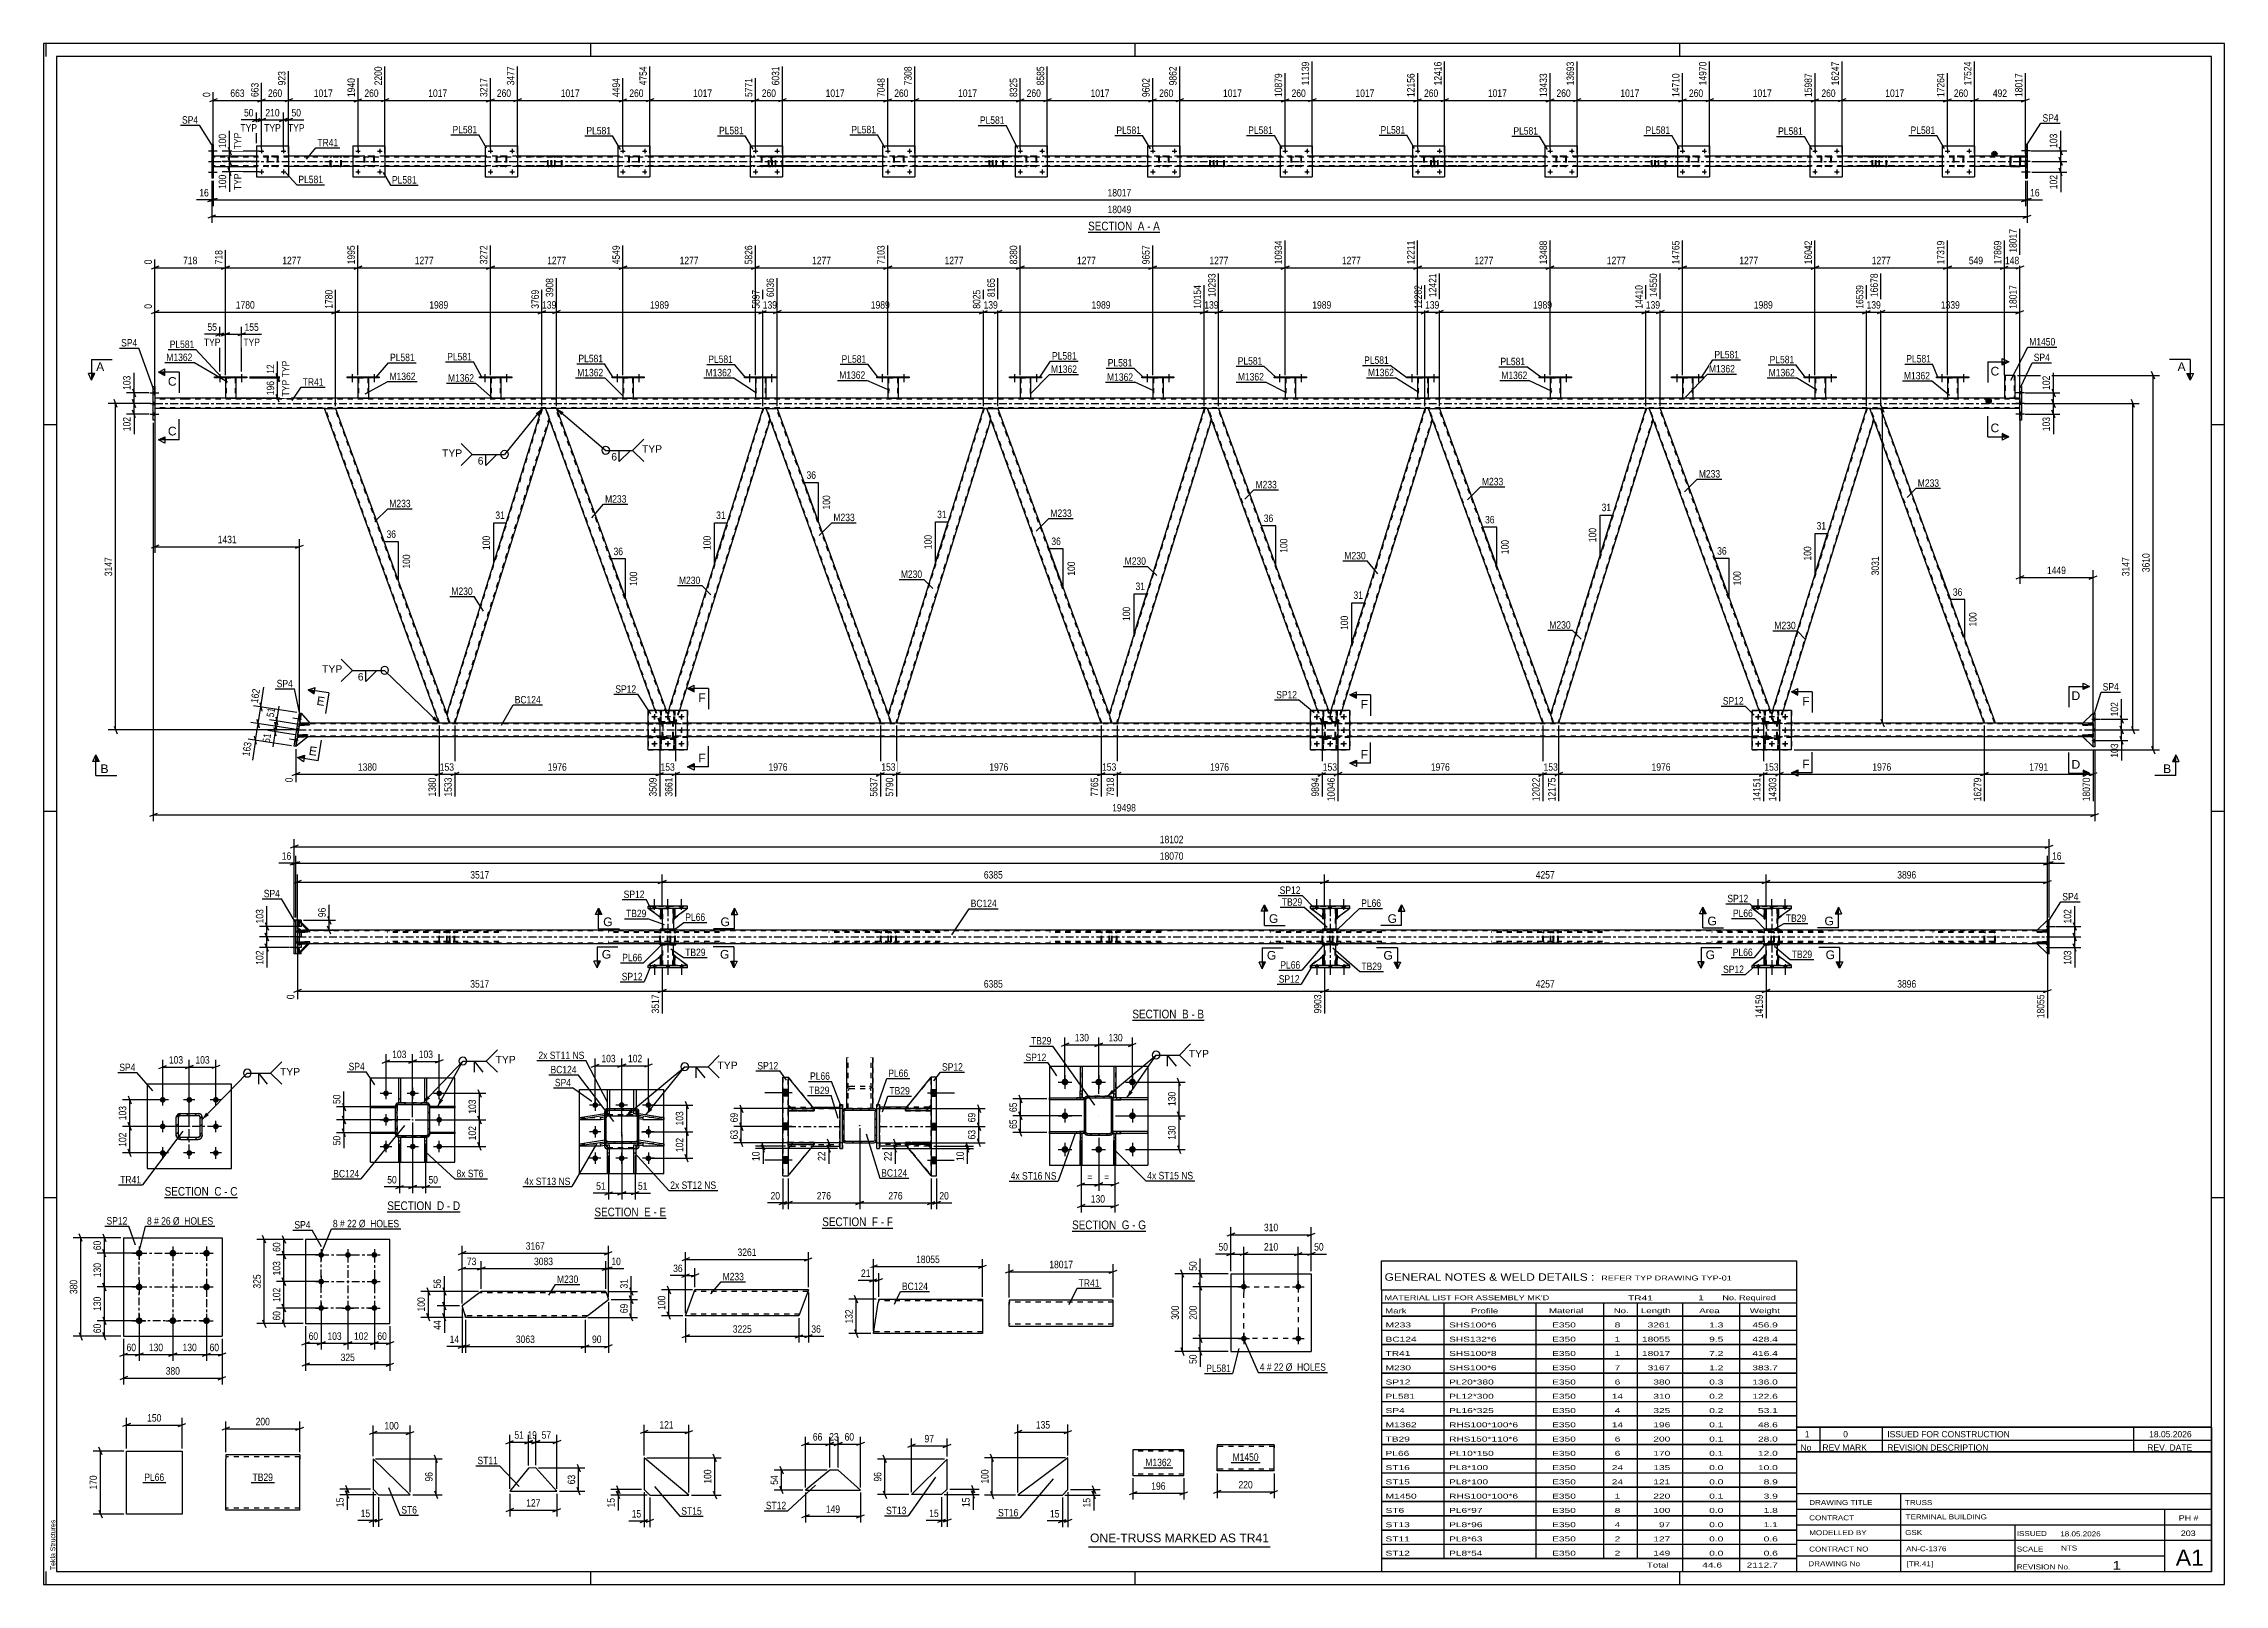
# Paper-space layout 'Layout1' of a CAD drawing. Header units: millimetres. Extents: x 0 to 841, y 0 to 594.
# The model-space entities are those that its viewports show. They can reach past a viewport. Long polylines and large blocks are cut down to what shows.
import ezdxf

# ---------------------------------------------------------------- set-up
doc = ezdxf.new("R2010")
doc.units = ezdxf.units.MM
doc.linetypes.add('DXK_LINE_DOT2', pattern=[3.9198, 1.9599, -1.9599])
doc.linetypes.add('DXK_LINE_DOT3', pattern=[5.9187, 2.979, -0.9799, 0.9799, -0.9799])
doc.layers.add('Viewport layer', color=7, linetype='Continuous', plot=False)
doc.styles.add('Arial', font='ARIAL.TTF', dxfattribs={"height": 0.2})
doc.styles.add('Arial Narrow', font='ARIALN.TTF', dxfattribs={"height": 0.2})

# ---------------------------------------------------------------- blocks, each defined once
blk = doc.blocks.new('Unknown-247343380-1135 - 18088')
at = {"color": 5, "linetype": 'Continuous'}
for p, q in [((841, 594), (0, 594)), ((0, 594), (0, 0)), ((1, 589), (1, 594)), ((836, 589), (5, 589)), ((5, 589), (5, 5)), ((211, 589), (211, 594)), ((421, 589), (421, 594)), ((631, 589), (631, 594)), ((836, 5), (836, 589)), ((841, 0), (841, 594)), ((5, 447), (0, 447)), ((841, 447), (836, 447)), ((5, 298), (0, 298)), ((841, 298), (836, 298)), ((5, 149), (0, 149)), ((841, 149), (836, 149)), ((0, 0), (841, 0)), ((1, 0), (1, 5)), ((5, 5), (836, 5)), ((211, 0), (211, 5)), ((421, 0), (421, 5)), ((631, 0), (631, 5))]:
    blk.add_line(p, q, dxfattribs=at)
at = {"color": 174, "linetype": 'Continuous', "style": 'Arial'}
blk.add_text('Tekla Structures', height=1.9102, rotation=90, dxfattribs=at).set_placement((4.5, 5.5))
blk = doc.blocks.new('Unknown-247343380-11 - 4602')
at = {"color": 6, "linetype": 'Continuous'}
blk.add_line((402.81, 521.26), (430.46, 521.26), dxfattribs=at)
at = {"color": 0, "linetype": 'Continuous'}
blk.add_wipeout([(420.92, 522.01), (420.92, 525.51), (402.81, 525.51), (402.81, 522.01)], dxfattribs=at)
blk.add_wipeout([(424.53, 522.01), (424.53, 525.51), (421.97, 525.51), (421.97, 522.01)], dxfattribs=at)
at = {"color": 7, "linetype": 'Continuous', "style": 'Arial Narrow'}
blk.add_text('SECTION ', height=3.34, dxfattribs=at).set_placement((402.81, 522.01))
at = {"color": 0, "linetype": 'Continuous'}
blk.add_wipeout([(426.85, 522.01), (426.85, 525.51), (425.58, 525.51), (425.58, 522.01)], dxfattribs=at)
blk.add_wipeout([(430.46, 522.01), (430.46, 525.51), (427.9, 525.51), (427.9, 522.01)], dxfattribs=at)
at = {"color": 7, "linetype": 'Continuous', "style": 'Arial Narrow'}
for s, p in [('A', (421.97, 522.01)), ('-', (425.58, 522.01)), ('A', (427.9, 522.01))]:
    blk.add_text(s, height=3.34, dxfattribs=at).set_placement(p)
blk = doc.blocks.new('Unknown-247343380-12 - 4156')
at = {"color": 6, "linetype": 'Continuous'}
blk.add_line((419.87, 217.46), (447.52, 217.46), dxfattribs=at)
at = {"color": 0, "linetype": 'Continuous'}
blk.add_wipeout([(437.98, 218.21), (437.98, 221.71), (419.87, 221.71), (419.87, 218.21)], dxfattribs=at)
blk.add_wipeout([(441.59, 218.21), (441.59, 221.71), (439.03, 221.71), (439.03, 218.21)], dxfattribs=at)
at = {"color": 7, "linetype": 'Continuous', "style": 'Arial Narrow'}
blk.add_text('SECTION ', height=3.34, dxfattribs=at).set_placement((419.87, 218.21))
at = {"color": 0, "linetype": 'Continuous'}
blk.add_wipeout([(443.91, 218.21), (443.91, 221.71), (442.64, 221.71), (442.64, 218.21)], dxfattribs=at)
blk.add_wipeout([(447.52, 218.21), (447.52, 221.71), (444.96, 221.71), (444.96, 218.21)], dxfattribs=at)
at = {"color": 7, "linetype": 'Continuous', "style": 'Arial Narrow'}
for s, p in [('B', (439.03, 218.21)), ('-', (442.64, 218.21)), ('B', (444.96, 218.21))]:
    blk.add_text(s, height=3.34, dxfattribs=at).set_placement(p)
blk = doc.blocks.new('Unknown-247343380-13 - 2805')
at = {"color": 6, "linetype": 'Continuous'}
blk.add_line((46.68, 149.09), (74.75, 149.09), dxfattribs=at)
at = {"color": 0, "linetype": 'Continuous'}
blk.add_wipeout([(64.79, 149.84), (64.79, 153.34), (46.68, 153.34), (46.68, 149.84)], dxfattribs=at)
blk.add_wipeout([(68.61, 149.84), (68.61, 153.34), (65.84, 153.34), (65.84, 149.84)], dxfattribs=at)
at = {"color": 7, "linetype": 'Continuous', "style": 'Arial Narrow'}
blk.add_text('SECTION ', height=3.34, dxfattribs=at).set_placement((46.68, 149.84))
at = {"color": 0, "linetype": 'Continuous'}
blk.add_wipeout([(70.93, 149.84), (70.93, 153.34), (69.66, 153.34), (69.66, 149.84)], dxfattribs=at)
blk.add_wipeout([(74.75, 149.84), (74.75, 153.34), (71.98, 153.34), (71.98, 149.84)], dxfattribs=at)
at = {"color": 7, "linetype": 'Continuous', "style": 'Arial Narrow'}
for s, p in [('C', (65.84, 149.84)), ('C', (71.98, 149.84)), ('-', (69.66, 149.84))]:
    blk.add_text(s, height=3.34, dxfattribs=at).set_placement(p)
blk = doc.blocks.new('Unknown-247343380-14 - 2506')
at = {"color": 6, "linetype": 'Continuous'}
blk.add_line((132.54, 143.56), (160.61, 143.56), dxfattribs=at)
at = {"color": 0, "linetype": 'Continuous'}
blk.add_wipeout([(150.65, 144.31), (150.65, 147.81), (132.54, 147.81), (132.54, 144.31)], dxfattribs=at)
blk.add_wipeout([(154.47, 144.31), (154.47, 147.81), (151.7, 147.81), (151.7, 144.31)], dxfattribs=at)
at = {"color": 7, "linetype": 'Continuous', "style": 'Arial Narrow'}
blk.add_text('SECTION ', height=3.34, dxfattribs=at).set_placement((132.54, 144.31))
at = {"color": 0, "linetype": 'Continuous'}
blk.add_wipeout([(156.79, 144.31), (156.79, 147.81), (155.52, 147.81), (155.52, 144.31)], dxfattribs=at)
blk.add_wipeout([(160.61, 144.31), (160.61, 147.81), (157.84, 147.81), (157.84, 144.31)], dxfattribs=at)
at = {"color": 7, "linetype": 'Continuous', "style": 'Arial Narrow'}
for s, p in [('D', (151.7, 144.31)), ('-', (155.52, 144.31)), ('D', (157.84, 144.31))]:
    blk.add_text(s, height=3.34, dxfattribs=at).set_placement(p)
blk = doc.blocks.new('Unknown-247343380-15 - 2207')
at = {"color": 6, "linetype": 'Continuous'}
blk.add_line((212.42, 141.14), (240.06, 141.14), dxfattribs=at)
at = {"color": 0, "linetype": 'Continuous'}
blk.add_wipeout([(230.52, 141.89), (230.52, 145.39), (212.42, 145.39), (212.42, 141.89)], dxfattribs=at)
blk.add_wipeout([(234.13, 141.89), (234.13, 145.39), (231.57, 145.39), (231.57, 141.89)], dxfattribs=at)
at = {"color": 7, "linetype": 'Continuous', "style": 'Arial Narrow'}
blk.add_text('SECTION ', height=3.34, dxfattribs=at).set_placement((212.42, 141.89))
at = {"color": 0, "linetype": 'Continuous'}
blk.add_wipeout([(236.46, 141.89), (236.46, 145.39), (235.18, 145.39), (235.18, 141.89)], dxfattribs=at)
blk.add_wipeout([(240.06, 141.89), (240.06, 145.39), (237.51, 145.39), (237.51, 141.89)], dxfattribs=at)
at = {"color": 7, "linetype": 'Continuous', "style": 'Arial Narrow'}
for s, p in [('E', (231.57, 141.89)), ('-', (235.18, 141.89)), ('E', (237.51, 141.89))]:
    blk.add_text(s, height=3.34, dxfattribs=at).set_placement(p)
blk = doc.blocks.new('Unknown-247343380-16 - 1869')
at = {"color": 6, "linetype": 'Continuous'}
blk.add_line((396.62, 136.18), (425.12, 136.18), dxfattribs=at)
at = {"color": 0, "linetype": 'Continuous'}
blk.add_wipeout([(414.72, 136.93), (414.72, 140.43), (396.62, 140.43), (396.62, 136.93)], dxfattribs=at)
blk.add_wipeout([(418.76, 136.93), (418.76, 140.43), (415.77, 140.43), (415.77, 136.93)], dxfattribs=at)
at = {"color": 7, "linetype": 'Continuous', "style": 'Arial Narrow'}
blk.add_text('SECTION ', height=3.34, dxfattribs=at).set_placement((396.62, 136.93))
at = {"color": 0, "linetype": 'Continuous'}
blk.add_wipeout([(421.08, 136.93), (421.08, 140.43), (419.81, 140.43), (419.81, 136.93)], dxfattribs=at)
blk.add_wipeout([(425.12, 136.93), (425.12, 140.43), (422.13, 140.43), (422.13, 136.93)], dxfattribs=at)
at = {"color": 7, "linetype": 'Continuous', "style": 'Arial Narrow'}
for s, p in [('G', (415.77, 136.93)), ('-', (419.81, 136.93)), ('G', (422.13, 136.93))]:
    blk.add_text(s, height=3.34, dxfattribs=at).set_placement(p)
blk = doc.blocks.new('Unknown-247343380-20 - 1374')
at = {"color": 6, "linetype": 'Continuous'}
blk.add_line((300.28, 137.38), (327.5, 137.38), dxfattribs=at)
at = {"color": 0, "linetype": 'Continuous'}
blk.add_wipeout([(318.39, 138.13), (318.39, 141.63), (300.28, 141.63), (300.28, 138.13)], dxfattribs=at)
blk.add_wipeout([(321.78, 138.13), (321.78, 141.63), (319.44, 141.63), (319.44, 138.13)], dxfattribs=at)
at = {"color": 7, "linetype": 'Continuous', "style": 'Arial Narrow'}
blk.add_text('SECTION ', height=3.34, dxfattribs=at).set_placement((300.28, 138.13))
at = {"color": 0, "linetype": 'Continuous'}
blk.add_wipeout([(324.11, 138.13), (324.11, 141.63), (322.83, 141.63), (322.83, 138.13)], dxfattribs=at)
blk.add_wipeout([(327.5, 138.13), (327.5, 141.63), (325.16, 141.63), (325.16, 138.13)], dxfattribs=at)
at = {"color": 7, "linetype": 'Continuous', "style": 'Arial Narrow'}
for s, p in [('F', (319.44, 138.13)), ('-', (322.83, 138.13)), ('F', (325.16, 138.13))]:
    blk.add_text(s, height=3.34, dxfattribs=at).set_placement(p)
blk = doc.blocks.new('Part-247343380-34379 - 34378')
at = {"color": 2, "linetype": 'Continuous'}
for p, q in [((452.53, 53.8), (452.53, 52.6)), ((474.53, 53.8), (452.53, 53.8)), ((452.53, 44.54), (452.53, 52.6)), ((474.53, 53.8), (474.53, 53.71)), ((474.53, 53.71), (474.53, 52.6)), ((474.53, 43.8), (474.53, 52.6)), ((452.53, 43.89), (452.53, 44.54)), ((452.53, 43.8), (452.53, 43.89)), ((474.53, 43.8), (452.53, 43.8))]:
    blk.add_line(p, q, dxfattribs=at)
at = {"color": 7, "linetype": 'DXK_LINE_DOT2'}
for p, q in [((474.53, 53.2), (452.53, 53.2)), ((474.53, 53.8), (474.53, 53.8)), ((474.53, 52.6), (474.53, 53.45)), ((452.53, 44.54), (452.53, 44.15)), ((452.53, 44.4), (452.53, 44.45)), ((474.53, 44.4), (452.53, 44.4)), ((452.53, 43.8), (452.53, 43.8)), ((474.53, 44.4), (474.53, 44.45))]:
    blk.add_line(p, q, dxfattribs=at)
blk = doc.blocks.new('Part-247343380-3934 - 3928')
at = {"color": 2, "linetype": 'Continuous'}
for p, q in [((167.15, 111.74), (161.38, 107.34)), ((168.73, 112.94), (167.15, 111.74)), ((188.73, 112.94), (168.73, 112.94)), ((216.84, 112.94), (188.83, 112.94)), ((208.83, 102.94), (217.82, 109.79)), ((216.84, 112.94), (217.82, 109.79)), ((162.38, 104.14), (161.38, 107.34)), ((162.73, 103.03), (162.38, 104.14)), ((162.76, 102.94), (162.73, 103.03)), ((188.73, 102.94), (162.76, 102.94)), ((208.83, 102.94), (188.83, 102.94))]:
    blk.add_line(p, q, dxfattribs=at)
at = {"color": 7, "linetype": 'DXK_LINE_DOT2'}
for p, q in [((168.73, 112.94), (167.76, 112.2)), ((188.73, 112.34), (167.94, 112.34)), ((217.03, 112.34), (188.83, 112.34)), ((162.38, 104.14), (162.65, 103.29)), ((188.73, 103.54), (162.57, 103.54)), ((209.62, 103.54), (188.83, 103.54))]:
    blk.add_line(p, q, dxfattribs=at)
blk = doc.blocks.new('Part-247343380-18740 - 4602')
at = {"color": 7, "linetype": 'DXK_LINE_DOT2'}
for p, q in [((634.26, 550.11), (634.29, 550.29)), ((634.29, 550.29), (634.26, 550.11)), ((634.26, 550.11), (634.26, 547.07)), ((634.29, 546.88), (634.26, 547.07)), ((634.26, 547.07), (634.29, 546.88)), ((634.5, 550.11), (634.51, 550.2)), ((634.5, 550.11), (634.5, 547.07)), ((634.51, 546.98), (634.5, 547.07)), ((634.51, 550.2), (634.57, 550.28)), ((634.57, 546.9), (634.51, 546.98)), ((634.55, 550.55), (634.74, 550.59)), ((634.74, 550.59), (634.55, 550.55)), ((634.57, 550.28), (634.64, 550.33)), ((634.64, 546.85), (634.57, 546.9)), ((634.64, 550.33), (634.74, 550.35)), ((634.74, 546.83), (634.64, 546.85)), ((637.78, 550.59), (634.74, 550.59)), ((637.78, 550.35), (634.74, 550.35)), ((637.78, 546.83), (634.74, 546.83)), ((637.78, 550.59), (637.96, 550.55)), ((637.96, 550.55), (637.78, 550.59)), ((637.78, 550.35), (637.87, 550.33)), ((637.87, 546.85), (637.78, 546.83)), ((637.87, 550.33), (637.95, 550.28)), ((637.95, 546.9), (637.87, 546.85)), ((637.95, 550.28), (638, 550.2)), ((638, 546.98), (637.95, 546.9)), ((638, 550.2), (638.02, 550.11)), ((638.02, 547.07), (638, 546.98)), ((638.02, 550.11), (638.02, 547.07)), ((638.22, 550.29), (638.26, 550.11)), ((638.26, 550.11), (638.22, 550.29)), ((638.26, 547.07), (638.22, 546.88)), ((638.22, 546.88), (638.26, 547.07)), ((638.26, 550.11), (638.26, 547.07)), ((634.74, 546.59), (634.55, 546.62)), ((634.55, 546.62), (634.74, 546.59)), ((637.78, 546.59), (634.74, 546.59)), ((637.96, 546.62), (637.78, 546.59)), ((637.78, 546.59), (637.96, 546.62))]:
    blk.add_line(p, q, dxfattribs=at)
at = {"color": 7, "linetype": 'DXK_LINE_DOT3'}
blk.add_line((636.26, 548.59), (636.26, 548.59), dxfattribs=at)
at = {"color": 7, "linetype": 'DXK_LINE_DOT2'}
for centre, start, end in [((634.74, 550.11), 112.5, 157.5), ((634.74, 550.11), 112.5, 157.5), ((634.74, 547.07), 202.5, 247.5), ((634.74, 547.07), 202.5, 247.5), ((637.78, 550.11), 22.5, 67.5), ((637.78, 550.11), 22.5, 67.5), ((637.78, 547.07), 292.5, 337.5), ((637.78, 547.07), 292.5, 337.5)]:
    blk.add_arc(centre, 0.48, start, end, dxfattribs=at)
blk = doc.blocks.new('Part-247343380-4621 - 4602')
at = {"color": 7, "linetype": 'DXK_LINE_DOT2'}
for p, q in [((367.25, 550.59), (358.7, 550.59)), ((367.25, 550.35), (358.7, 550.35)), ((367.25, 546.83), (358.7, 546.83)), ((364.68, 550.24), (364.66, 550.11)), ((364.66, 547.07), (364.66, 550.11)), ((364.66, 547.07), (364.67, 546.98)), ((364.67, 546.98), (364.69, 546.88)), ((364.69, 550.29), (364.68, 550.24)), ((364.91, 550.11), (364.93, 550.2)), ((364.91, 547.07), (364.91, 550.11)), ((364.92, 547), (364.91, 547.07)), ((364.93, 546.98), (364.92, 547)), ((364.93, 550.2), (364.98, 550.28)), ((364.98, 546.9), (364.93, 546.98)), ((365.16, 550.59), (364.97, 550.55)), ((364.98, 550.28), (365.06, 550.33)), ((365.06, 546.85), (364.98, 546.9)), ((365.06, 550.33), (365.16, 550.35)), ((365.16, 546.83), (365.06, 546.85)), ((365.97, 550.59), (365.97, 550.35)), ((365.97, 546.59), (365.97, 546.83)), ((367.35, 550.55), (367.25, 550.59)), ((367.25, 550.35), (367.3, 550.33)), ((367.3, 546.85), (367.25, 546.83)), ((367.3, 550.33), (367.35, 550.28)), ((367.35, 546.9), (367.3, 546.85)), ((367.44, 550.45), (367.35, 550.55)), ((367.35, 550.28), (367.37, 550.2)), ((367.37, 546.98), (367.35, 546.9)), ((367.35, 546.62), (367.44, 546.73)), ((367.37, 550.2), (367.39, 550.11)), ((367.39, 547.07), (367.37, 546.98)), ((367.39, 547.07), (367.39, 550.11)), ((367.5, 550.29), (367.44, 550.45)), ((367.44, 546.73), (367.5, 546.88)), ((367.52, 550.11), (367.5, 550.29)), ((367.5, 546.88), (367.52, 547.07)), ((367.52, 547.07), (367.52, 550.11)), ((367.25, 546.59), (358.7, 546.59)), ((364.97, 546.62), (365.16, 546.59)), ((367.25, 546.59), (367.35, 546.62))]:
    blk.add_line(p, q, dxfattribs=at)
blk.add_arc((365.14, 547.08), 0.492, 203.84941, 248.8059, dxfattribs=at)
blk = doc.blocks.new('Part-247343380-18726 - 4602')
at = {"color": 7, "linetype": 'DXK_LINE_DOT2'}
for p, q in [((276.69, 550.11), (276.73, 550.29)), ((276.73, 550.29), (276.69, 550.11)), ((276.69, 550.11), (276.69, 547.07)), ((276.73, 546.88), (276.69, 547.07)), ((276.69, 547.07), (276.73, 546.88)), ((276.93, 550.11), (276.95, 550.2)), ((276.93, 550.11), (276.93, 547.07)), ((276.95, 546.98), (276.93, 547.07)), ((276.95, 550.2), (277, 550.28)), ((277, 546.9), (276.95, 546.98)), ((276.99, 550.55), (277.17, 550.59)), ((277.17, 550.59), (276.99, 550.55)), ((277, 550.28), (277.08, 550.33)), ((277.08, 546.85), (277, 546.9)), ((277.08, 550.33), (277.17, 550.35)), ((277.17, 546.83), (277.08, 546.85)), ((280.21, 550.59), (277.17, 550.59)), ((280.21, 550.35), (277.17, 550.35)), ((280.21, 546.83), (277.17, 546.83)), ((280.21, 550.59), (280.4, 550.55)), ((280.4, 550.55), (280.21, 550.59)), ((280.21, 550.35), (280.3, 550.33)), ((280.3, 546.85), (280.21, 546.83)), ((280.3, 550.33), (280.38, 550.28)), ((280.38, 546.9), (280.3, 546.85)), ((280.38, 550.28), (280.43, 550.2)), ((280.43, 546.98), (280.38, 546.9)), ((280.43, 550.2), (280.45, 550.11)), ((280.45, 547.07), (280.43, 546.98)), ((280.45, 550.11), (280.45, 547.07)), ((280.66, 550.29), (280.69, 550.11)), ((280.69, 550.11), (280.66, 550.29)), ((280.69, 547.07), (280.66, 546.88)), ((280.66, 546.88), (280.69, 547.07)), ((280.69, 550.11), (280.69, 547.07)), ((277.17, 546.59), (276.99, 546.62)), ((276.99, 546.62), (277.17, 546.59)), ((280.21, 546.59), (277.17, 546.59)), ((280.4, 546.62), (280.21, 546.59)), ((280.21, 546.59), (280.4, 546.62))]:
    blk.add_line(p, q, dxfattribs=at)
at = {"color": 7, "linetype": 'DXK_LINE_DOT3'}
blk.add_line((278.69, 548.59), (278.69, 548.59), dxfattribs=at)
at = {"color": 7, "linetype": 'DXK_LINE_DOT2'}
for centre, start, end in [((277.17, 550.11), 112.5, 157.5), ((277.17, 550.11), 112.5, 157.5), ((277.17, 547.07), 202.5, 247.5), ((277.17, 547.07), 202.5, 247.5), ((280.21, 550.11), 22.5, 67.5), ((280.21, 550.11), 22.5, 67.5), ((280.21, 547.07), 292.5, 337.5), ((280.21, 547.07), 292.5, 337.5)]:
    blk.add_arc(centre, 0.48, start, end, dxfattribs=at)
blk = doc.blocks.new('Part-247343380-4627 - 4602')
at = {"color": 7, "linetype": 'DXK_LINE_DOT2'}
for p, q in [((452.38, 550.59), (443.84, 550.59)), ((452.38, 550.35), (443.84, 550.35)), ((452.38, 546.83), (443.84, 546.83)), ((449.82, 550.24), (449.79, 550.11)), ((449.79, 547.07), (449.79, 550.11)), ((449.79, 547.07), (449.81, 546.98)), ((449.81, 546.98), (449.83, 546.88)), ((449.83, 550.29), (449.82, 550.24)), ((450.04, 550.11), (450.06, 550.2)), ((450.04, 547.07), (450.04, 550.11)), ((450.06, 547), (450.04, 547.07)), ((450.06, 550.2), (450.12, 550.28)), ((450.06, 546.98), (450.06, 547)), ((450.12, 546.9), (450.06, 546.98)), ((450.29, 550.59), (450.1, 550.55)), ((450.12, 550.28), (450.2, 550.33)), ((450.2, 546.85), (450.12, 546.9)), ((450.2, 550.33), (450.29, 550.35)), ((450.29, 546.83), (450.2, 546.85)), ((451.11, 550.59), (451.11, 550.35)), ((451.11, 546.59), (451.11, 546.83)), ((452.49, 550.55), (452.38, 550.59)), ((452.38, 550.35), (452.44, 550.33)), ((452.44, 546.85), (452.38, 546.83)), ((452.44, 550.33), (452.48, 550.28)), ((452.48, 546.9), (452.44, 546.85)), ((452.48, 550.28), (452.51, 550.2)), ((452.51, 546.98), (452.48, 546.9)), ((452.58, 550.45), (452.49, 550.55)), ((452.49, 546.62), (452.58, 546.73)), ((452.51, 550.2), (452.52, 550.11)), ((452.52, 547.07), (452.51, 546.98)), ((452.52, 547.07), (452.52, 550.11)), ((452.63, 550.29), (452.58, 550.45)), ((452.58, 546.73), (452.63, 546.88)), ((452.65, 550.11), (452.63, 550.29)), ((452.63, 546.88), (452.65, 547.07)), ((452.65, 547.07), (452.65, 550.11)), ((452.38, 546.59), (443.84, 546.59)), ((450.1, 546.62), (450.29, 546.59)), ((452.38, 546.59), (452.49, 546.62))]:
    blk.add_line(p, q, dxfattribs=at)
blk.add_arc((450.28, 547.08), 0.492, 203.84941, 248.8059, dxfattribs=at)
blk = doc.blocks.new('Part-247343380-4659 - 4602')
at = {"color": 2, "linetype": 'Continuous'}
for p, q in [((65.45, 555.09), (64.81, 555.09)), ((64.81, 555.09), (64.81, 542.09)), ((65.45, 555.09), (65.45, 542.09)), ((65.45, 542.09), (64.81, 542.09))]:
    blk.add_line(p, q, dxfattribs=at)
at = {"color": 7, "linetype": 'DXK_LINE_DOT2'}
for p, q in [((64.81, 555.09), (64.81, 542.09)), ((65.45, 542.09), (65.45, 546.64))]:
    blk.add_line(p, q, dxfattribs=at)
blk = doc.blocks.new('Part-247343380-4606 - 4602')
at = {"color": 7, "linetype": 'DXK_LINE_DOT2'}
for p, q in [((110.6, 550.24), (110.57, 550.11)), ((110.57, 547.07), (110.57, 550.11)), ((110.57, 547.07), (110.59, 546.98)), ((110.59, 546.98), (110.61, 546.88)), ((110.61, 550.29), (110.6, 550.24)), ((110.83, 550.11), (110.85, 550.2)), ((110.83, 547.07), (110.83, 550.11)), ((110.84, 547), (110.83, 547.07)), ((110.85, 546.98), (110.84, 547)), ((110.85, 550.2), (110.9, 550.28)), ((110.9, 546.9), (110.85, 546.98)), ((111.08, 550.59), (110.89, 550.55)), ((110.9, 550.28), (110.98, 550.33)), ((110.98, 546.85), (110.9, 546.9)), ((110.98, 550.33), (111.08, 550.35)), ((111.08, 546.83), (110.98, 546.85)), ((121.85, 550.59), (111.08, 550.59)), ((121.85, 550.35), (111.08, 550.35)), ((121.85, 546.83), (111.08, 546.83)), ((114.51, 550.55), (114.32, 550.59)), ((114.32, 550.35), (114.41, 550.33)), ((114.41, 546.85), (114.32, 546.83)), ((114.41, 550.33), (114.5, 550.28)), ((114.5, 546.9), (114.41, 546.85)), ((114.5, 550.28), (114.55, 550.2)), ((114.55, 546.98), (114.5, 546.9)), ((114.55, 550.2), (114.57, 550.11)), ((114.55, 546.98), (114.56, 547)), ((114.56, 547), (114.57, 547.07)), ((114.57, 547.07), (114.57, 550.11)), ((114.8, 550.24), (114.79, 550.29)), ((114.79, 546.88), (114.81, 546.98)), ((114.83, 550.11), (114.8, 550.24)), ((114.81, 546.98), (114.83, 547.07)), ((114.83, 547.07), (114.83, 550.11)), ((110.89, 546.62), (111.08, 546.59)), ((121.85, 546.59), (111.08, 546.59)), ((114.32, 546.59), (114.51, 546.62))]:
    blk.add_line(p, q, dxfattribs=at)
for centre, start, end in [((111.06, 547.09), 204.31996, 249.24168), ((114.34, 550.09), 24.31996, 69.24168), ((114.34, 547.09), 290.75832, 335.68004)]:
    blk.add_arc(centre, 0.496, start, end, dxfattribs=at)
blk = doc.blocks.new('Part-247343380-4609 - 4602')
at = {"color": 7, "linetype": 'DXK_LINE_DOT2'}
for p, q in [((196.98, 550.59), (188.43, 550.59)), ((196.98, 550.35), (188.43, 550.35)), ((196.98, 546.83), (188.43, 546.83)), ((194.42, 550.24), (194.39, 550.11)), ((194.39, 547.07), (194.39, 550.11)), ((194.39, 547.07), (194.41, 546.98)), ((194.41, 546.98), (194.43, 546.88)), ((194.43, 550.29), (194.42, 550.24)), ((194.64, 550.11), (194.66, 550.2)), ((194.64, 547.07), (194.64, 550.11)), ((194.65, 547), (194.64, 547.07)), ((194.66, 546.98), (194.65, 547)), ((194.66, 550.2), (194.71, 550.28)), ((194.71, 546.9), (194.66, 546.98)), ((194.89, 550.59), (194.7, 550.55)), ((194.71, 550.28), (194.79, 550.33)), ((194.79, 546.85), (194.71, 546.9)), ((194.79, 550.33), (194.89, 550.35)), ((194.89, 546.83), (194.79, 546.85)), ((195.71, 550.59), (195.71, 550.35)), ((195.71, 546.59), (195.71, 546.83)), ((197.09, 550.55), (196.98, 550.59)), ((196.98, 550.35), (197.03, 550.33)), ((197.03, 546.85), (196.98, 546.83)), ((197.03, 550.33), (197.08, 550.28)), ((197.08, 546.9), (197.03, 546.85)), ((197.08, 550.28), (197.11, 550.2)), ((197.11, 546.98), (197.08, 546.9)), ((197.17, 550.45), (197.09, 550.55)), ((197.09, 546.62), (197.17, 546.73)), ((197.11, 550.2), (197.12, 550.11)), ((197.12, 547.07), (197.11, 546.98)), ((197.12, 547.07), (197.12, 550.11)), ((197.23, 550.29), (197.17, 550.45)), ((197.17, 546.73), (197.23, 546.88)), ((197.25, 550.11), (197.23, 550.29)), ((197.23, 546.88), (197.25, 547.07)), ((197.25, 547.07), (197.25, 550.11)), ((196.98, 546.59), (188.43, 546.59)), ((194.7, 546.62), (194.89, 546.59)), ((196.98, 546.59), (197.09, 546.62))]:
    blk.add_line(p, q, dxfattribs=at)
blk.add_arc((194.88, 547.08), 0.492, 203.84941, 248.8059, dxfattribs=at)
blk = doc.blocks.new('Bolt-247343380-18749 - 4602')
at = {"linetype": 'Continuous'}
for points in [[(121.69, 544.59, -1), (120.81, 544.59, -1)], [(130.09, 544.59, -1), (129.21, 544.59, -1)]]:
    blk.add_hatch(color=1, dxfattribs=at).paths.add_polyline_path(points)
at = {"color": 1, "linetype": 'Continuous'}
for p, q in [((120.37, 544.59), (122.13, 544.59)), ((121.25, 545.47), (121.25, 543.71)), ((128.77, 544.59), (130.53, 544.59)), ((129.65, 545.47), (129.65, 543.71))]:
    blk.add_line(p, q, dxfattribs=at)
blk = doc.blocks.new('Part-247343380-4740 - 4602')
at = {"linetype": 'Continuous'}
blk.add_hatch(color=2, dxfattribs=at).paths.add_polyline_path([(752.32, 550.59), (751.52, 551.99), (753.12, 551.99)])
at = {"color": 2, "linetype": 'Continuous'}
for p, q in [((73.97, 550.59), (65.45, 550.59)), ((82.07, 550.59), (74.07, 550.59)), ((102.47, 550.59), (94.47, 550.59)), ((119.25, 550.59), (102.57, 550.59)), ((170.33, 550.59), (131.65, 550.59)), ((221.41, 550.59), (182.73, 550.59)), ((272.49, 550.59), (233.81, 550.59)), ((323.57, 550.59), (284.89, 550.59)), ((374.65, 550.59), (335.97, 550.59)), ((425.73, 550.59), (387.05, 550.59)), ((476.82, 550.59), (438.13, 550.59)), ((527.9, 550.59), (489.22, 550.59)), ((578.98, 550.59), (540.3, 550.59)), ((630.06, 550.59), (591.38, 550.59)), ((681.14, 550.59), (642.46, 550.59)), ((732.22, 550.59), (693.54, 550.59)), ((758.87, 550.59), (744.62, 550.59)), ((752.32, 550.59), (751.52, 551.99)), ((751.52, 551.99), (753.12, 551.99)), ((753.12, 551.99), (752.32, 550.59)), ((764.32, 550.59), (761.91, 550.59)), ((65.45, 546.59), (73.97, 546.59)), ((74.07, 546.59), (82.07, 546.59)), ((102.47, 546.59), (94.47, 546.59)), ((119.25, 546.59), (102.57, 546.59)), ((170.33, 546.59), (131.65, 546.59)), ((221.41, 546.59), (182.73, 546.59)), ((272.49, 546.59), (233.81, 546.59)), ((323.57, 546.59), (284.89, 546.59)), ((374.65, 546.59), (335.97, 546.59)), ((425.73, 546.59), (387.05, 546.59)), ((476.82, 546.59), (438.13, 546.59)), ((527.9, 546.59), (489.22, 546.59)), ((578.98, 546.59), (540.3, 546.59)), ((630.06, 546.59), (591.38, 546.59)), ((681.14, 546.59), (642.46, 546.59)), ((732.22, 546.59), (693.54, 546.59)), ((758.87, 546.59), (744.62, 546.59)), ((764.32, 546.59), (761.91, 546.59))]:
    blk.add_line(p, q, dxfattribs=at)
at = {"color": 7, "linetype": 'DXK_LINE_DOT2'}
for p, q in [((65.45, 546.59), (65.45, 550.59)), ((73.97, 550.27), (65.45, 550.27)), ((73.97, 546.91), (65.45, 546.91)), ((102.47, 550.27), (74.07, 550.27)), ((102.47, 546.91), (74.07, 546.91)), ((94.47, 550.59), (82.07, 550.59)), ((764.32, 550.27), (102.57, 550.27)), ((764.32, 546.91), (102.57, 546.91)), ((131.65, 550.59), (119.25, 550.59)), ((182.73, 550.59), (170.33, 550.59)), ((233.81, 550.59), (221.41, 550.59)), ((284.89, 550.59), (272.49, 550.59)), ((335.97, 550.59), (323.57, 550.59)), ((387.05, 550.59), (374.65, 550.59)), ((438.13, 550.59), (425.73, 550.59)), ((489.22, 550.59), (476.82, 550.59)), ((540.3, 550.59), (527.9, 550.59)), ((591.38, 550.59), (578.98, 550.59)), ((642.46, 550.59), (630.06, 550.59)), ((693.54, 550.59), (681.14, 550.59)), ((744.62, 550.59), (732.22, 550.59)), ((761.91, 550.59), (758.87, 550.59)), ((764.32, 546.59), (764.32, 550.59)), ((65.45, 546.64), (65.45, 546.59)), ((94.47, 546.59), (82.07, 546.59)), ((131.65, 546.59), (119.25, 546.59)), ((182.73, 546.59), (170.33, 546.59)), ((233.81, 546.59), (221.41, 546.59)), ((284.89, 546.59), (272.49, 546.59)), ((335.97, 546.59), (323.57, 546.59)), ((387.05, 546.59), (374.65, 546.59)), ((438.13, 546.59), (425.73, 546.59)), ((489.22, 546.59), (476.82, 546.59)), ((540.3, 546.59), (527.9, 546.59)), ((591.38, 546.59), (578.98, 546.59)), ((642.46, 546.59), (630.06, 546.59)), ((693.54, 546.59), (681.14, 546.59)), ((744.62, 546.59), (732.22, 546.59)), ((761.91, 546.59), (758.87, 546.59))]:
    blk.add_line(p, q, dxfattribs=at)
at = {"color": 7, "linetype": 'DXK_LINE_DOT3'}
for p, q in [((65.45, 548.59), (73.97, 548.59)), ((74.07, 548.59), (102.47, 548.59)), ((102.57, 548.59), (764.32, 548.59))]:
    blk.add_line(p, q, dxfattribs=at)
at = {"color": 2, "linetype": 'Continuous'}
blk.add_circle((752.32, 551.49), 1, dxfattribs=at)
blk = doc.blocks.new('Part-247343380-4612 - 4602')
at = {"color": 7, "linetype": 'DXK_LINE_DOT2'}
for p, q in [((195.73, 550.24), (195.71, 550.11)), ((195.71, 547.07), (195.71, 550.11)), ((195.71, 547.07), (195.72, 546.98)), ((195.72, 546.98), (195.74, 546.88)), ((195.74, 550.29), (195.73, 550.24)), ((195.96, 550.11), (195.98, 550.2)), ((195.96, 547.07), (195.96, 550.11)), ((195.97, 547), (195.96, 547.07)), ((195.98, 546.98), (195.97, 547)), ((195.98, 550.2), (196.04, 550.28)), ((196.04, 546.9), (195.98, 546.98)), ((196.22, 550.59), (196.02, 550.55)), ((196.04, 550.28), (196.12, 550.33)), ((196.12, 546.85), (196.04, 546.9)), ((196.12, 550.33), (196.22, 550.35)), ((196.22, 546.83), (196.12, 546.85)), ((206.99, 550.59), (196.22, 550.59)), ((206.99, 550.35), (196.22, 550.35)), ((206.99, 546.83), (196.22, 546.83)), ((199.65, 550.55), (199.45, 550.59)), ((199.45, 550.35), (199.55, 550.33)), ((199.55, 546.85), (199.45, 546.83)), ((199.55, 550.33), (199.63, 550.28)), ((199.63, 546.9), (199.55, 546.85)), ((199.63, 550.28), (199.69, 550.2)), ((199.69, 546.98), (199.63, 546.9)), ((199.69, 550.2), (199.71, 550.11)), ((199.69, 547), (199.71, 547.07)), ((199.69, 546.98), (199.69, 547)), ((199.71, 547.07), (199.71, 550.11)), ((199.93, 550.24), (199.92, 550.29)), ((199.92, 546.88), (199.94, 546.98)), ((199.96, 550.11), (199.93, 550.24)), ((199.94, 546.98), (199.96, 547.07)), ((199.96, 547.07), (199.96, 550.11)), ((196.02, 546.62), (196.22, 546.59)), ((206.99, 546.59), (196.22, 546.59)), ((199.45, 546.59), (199.65, 546.62))]:
    blk.add_line(p, q, dxfattribs=at)
for centre, start, end in [((196.2, 547.09), 204.31996, 249.24168), ((199.47, 550.09), 24.31996, 69.24168), ((199.47, 547.09), 290.75832, 335.68004)]:
    blk.add_arc(centre, 0.496, start, end, dxfattribs=at)
blk = doc.blocks.new('Part-247343380-4615 - 4602')
at = {"color": 7, "linetype": 'DXK_LINE_DOT2'}
for p, q in [((282.12, 550.59), (273.57, 550.59)), ((282.12, 550.35), (273.57, 550.35)), ((282.12, 546.83), (273.57, 546.83)), ((279.56, 550.29), (279.52, 550.11)), ((279.52, 547.07), (279.52, 550.11)), ((279.52, 547.07), (279.54, 546.98)), ((279.54, 546.98), (279.56, 546.88)), ((279.77, 550.11), (279.79, 550.2)), ((279.77, 547.07), (279.77, 550.11)), ((279.79, 546.98), (279.77, 547.07)), ((279.79, 550.2), (279.85, 550.28)), ((279.85, 546.9), (279.79, 546.98)), ((280.02, 550.59), (279.83, 550.55)), ((279.85, 550.28), (279.93, 550.33)), ((279.93, 546.85), (279.85, 546.9)), ((279.93, 550.33), (280.02, 550.35)), ((280.02, 546.83), (279.93, 546.85)), ((280.84, 550.35), (280.84, 550.59)), ((280.84, 546.59), (280.84, 546.83)), ((282.22, 550.55), (282.12, 550.59)), ((282.12, 550.35), (282.17, 550.33)), ((282.17, 546.85), (282.12, 546.83)), ((282.17, 550.33), (282.21, 550.28)), ((282.21, 546.9), (282.17, 546.85)), ((282.21, 550.28), (282.24, 550.2)), ((282.24, 546.98), (282.21, 546.9)), ((282.31, 550.45), (282.22, 550.55)), ((282.22, 546.62), (282.31, 546.73)), ((282.24, 550.2), (282.25, 550.11)), ((282.25, 547.07), (282.24, 546.98)), ((282.25, 547.07), (282.25, 550.11)), ((282.37, 550.29), (282.31, 550.45)), ((282.31, 546.73), (282.37, 546.88)), ((282.39, 550.11), (282.37, 550.29)), ((282.37, 546.88), (282.39, 547.07)), ((282.39, 547.07), (282.39, 550.11)), ((282.12, 546.59), (273.57, 546.59)), ((279.83, 546.62), (280.02, 546.59)), ((282.12, 546.59), (282.22, 546.62))]:
    blk.add_line(p, q, dxfattribs=at)
for centre, start, end in [((280.01, 550.09), 111.1941, 156.15059), ((280.01, 547.08), 203.84941, 248.8059)]:
    blk.add_arc(centre, 0.492, start, end, dxfattribs=at)
blk = doc.blocks.new('Part-247343380-4618 - 4602')
at = {"color": 7, "linetype": 'DXK_LINE_DOT2'}
for p, q in [((280.88, 550.29), (280.84, 550.11)), ((280.84, 547.07), (280.84, 550.11)), ((280.84, 547.07), (280.86, 546.98)), ((280.86, 546.98), (280.88, 546.88)), ((281.09, 550.11), (281.11, 550.2)), ((281.09, 547.07), (281.09, 550.11)), ((281.11, 546.98), (281.09, 547.07)), ((281.11, 550.2), (281.17, 550.28)), ((281.17, 546.9), (281.11, 546.98)), ((281.35, 550.59), (281.15, 550.55)), ((281.17, 550.28), (281.25, 550.33)), ((281.25, 546.85), (281.17, 546.9)), ((281.25, 550.33), (281.35, 550.35)), ((281.35, 546.83), (281.25, 546.85)), ((292.12, 550.59), (281.35, 550.59)), ((292.12, 550.35), (281.35, 550.35)), ((292.12, 546.83), (281.35, 546.83)), ((284.78, 550.55), (284.59, 550.59)), ((284.59, 550.35), (284.68, 550.33)), ((284.68, 546.85), (284.59, 546.83)), ((284.68, 550.33), (284.77, 550.28)), ((284.77, 546.9), (284.68, 546.85)), ((284.77, 550.28), (284.82, 550.2)), ((284.82, 546.98), (284.77, 546.9)), ((284.82, 550.2), (284.84, 550.11)), ((284.84, 547.07), (284.82, 546.98)), ((284.84, 547.07), (284.84, 550.11)), ((285.07, 550.24), (285.06, 550.29)), ((285.06, 546.88), (285.08, 546.98)), ((285.1, 550.11), (285.07, 550.24)), ((285.08, 546.98), (285.1, 547.07)), ((285.1, 547.07), (285.1, 550.11)), ((281.15, 546.62), (281.35, 546.59)), ((292.12, 546.59), (281.35, 546.59)), ((284.59, 546.59), (284.78, 546.62))]:
    blk.add_line(p, q, dxfattribs=at)
for centre, start, end in [((281.33, 550.09), 110.75832, 155.68004), ((281.33, 547.09), 204.31996, 249.24168), ((284.6, 550.09), 24.31996, 69.24168), ((284.6, 547.09), 290.75832, 335.68004)]:
    blk.add_arc(centre, 0.496, start, end, dxfattribs=at)
blk = doc.blocks.new('Part-247343380-18745 - 4602')
at = {"color": 2, "linetype": 'Continuous'}
for p, q in [((732.22, 554.59), (732.22, 542.59)), ((732.22, 554.59), (744.62, 554.59)), ((744.62, 554.59), (744.62, 542.59)), ((732.22, 542.59), (744.62, 542.59))]:
    blk.add_line(p, q, dxfattribs=at)
blk = doc.blocks.new('Part-247343380-4624 - 4602')
at = {"color": 7, "linetype": 'DXK_LINE_DOT2'}
for p, q in [((366, 550.24), (365.97, 550.11)), ((365.97, 547.07), (365.97, 550.11)), ((365.97, 547.07), (365.99, 546.98)), ((365.99, 546.98), (366.01, 546.88)), ((366.01, 550.29), (366, 550.24)), ((366.23, 550.11), (366.25, 550.2)), ((366.23, 547.07), (366.23, 550.11)), ((366.24, 547), (366.23, 547.07)), ((366.25, 546.98), (366.24, 547)), ((366.25, 550.2), (366.3, 550.28)), ((366.3, 546.9), (366.25, 546.98)), ((366.48, 550.59), (366.29, 550.55)), ((366.3, 550.28), (366.39, 550.33)), ((366.39, 546.85), (366.3, 546.9)), ((366.39, 550.33), (366.48, 550.35)), ((366.48, 546.83), (366.39, 546.85)), ((377.26, 550.59), (366.48, 550.59)), ((377.26, 550.35), (366.48, 550.35)), ((377.26, 546.83), (366.48, 546.83)), ((369.92, 550.55), (369.72, 550.59)), ((369.72, 550.35), (369.82, 550.33)), ((369.82, 546.85), (369.72, 546.83)), ((369.82, 550.33), (369.9, 550.28)), ((369.9, 546.9), (369.82, 546.85)), ((369.9, 550.28), (369.96, 550.2)), ((369.96, 546.98), (369.9, 546.9)), ((369.96, 550.2), (369.97, 550.11)), ((369.96, 547), (369.97, 547.07)), ((369.96, 546.98), (369.96, 547)), ((369.97, 547.07), (369.97, 550.11)), ((370.2, 550.24), (370.19, 550.29)), ((370.19, 546.88), (370.21, 546.98)), ((370.23, 550.11), (370.2, 550.24)), ((370.21, 546.98), (370.23, 547.07)), ((370.23, 547.07), (370.23, 550.11)), ((366.29, 546.62), (366.48, 546.59)), ((377.26, 546.59), (366.48, 546.59)), ((369.72, 546.59), (369.92, 546.62))]:
    blk.add_line(p, q, dxfattribs=at)
for centre, start, end in [((366.46, 547.09), 204.31996, 249.24168), ((369.74, 550.09), 24.31996, 69.24168), ((369.74, 547.09), 290.75832, 335.68004)]:
    blk.add_arc(centre, 0.496, start, end, dxfattribs=at)
blk = doc.blocks.new('Part-247343380-18723 - 4602')
at = {"color": 2, "linetype": 'Continuous'}
for p, q in [((82.07, 554.59), (82.07, 542.59)), ((82.07, 554.59), (94.47, 554.59)), ((94.47, 554.59), (94.47, 542.59)), ((82.07, 542.59), (94.47, 542.59))]:
    blk.add_line(p, q, dxfattribs=at)
blk = doc.blocks.new('Part-247343380-4630 - 4602')
at = {"color": 7, "linetype": 'DXK_LINE_DOT2'}
for p, q in [((451.14, 550.24), (451.11, 550.11)), ((451.11, 547.07), (451.11, 550.11)), ((451.11, 547.07), (451.13, 546.98)), ((451.13, 546.98), (451.15, 546.88)), ((451.15, 550.29), (451.14, 550.24)), ((451.36, 550.11), (451.38, 550.2)), ((451.36, 547.07), (451.36, 550.11)), ((451.38, 547), (451.36, 547.07)), ((451.38, 550.2), (451.44, 550.28)), ((451.38, 546.98), (451.38, 547)), ((451.44, 546.9), (451.38, 546.98)), ((451.62, 550.59), (451.42, 550.55)), ((451.44, 550.28), (451.52, 550.33)), ((451.52, 546.85), (451.44, 546.9)), ((451.52, 550.33), (451.62, 550.35)), ((451.62, 546.83), (451.52, 546.85)), ((462.39, 550.59), (451.62, 550.59)), ((462.39, 550.35), (451.62, 550.35)), ((462.39, 546.83), (451.62, 546.83)), ((455.05, 550.55), (454.85, 550.59)), ((454.85, 550.35), (454.95, 550.33)), ((454.95, 546.85), (454.85, 546.83)), ((454.95, 550.33), (455.03, 550.28)), ((455.03, 546.9), (454.95, 546.85)), ((455.03, 550.28), (455.09, 550.2)), ((455.09, 546.98), (455.03, 546.9)), ((455.09, 550.2), (455.11, 550.11)), ((455.09, 546.98), (455.1, 547)), ((455.1, 547), (455.11, 547.07)), ((455.11, 547.07), (455.11, 550.11)), ((455.34, 550.24), (455.33, 550.29)), ((455.33, 546.88), (455.35, 546.98)), ((455.36, 550.11), (455.34, 550.24)), ((455.35, 546.98), (455.36, 547.07)), ((455.36, 547.07), (455.36, 550.11)), ((451.42, 546.62), (451.62, 546.59)), ((462.39, 546.59), (451.62, 546.59)), ((454.85, 546.59), (455.05, 546.62))]:
    blk.add_line(p, q, dxfattribs=at)
for centre, start, end in [((451.6, 547.09), 204.31996, 249.24168), ((454.87, 550.09), 24.31996, 69.24168), ((454.87, 547.09), 290.75832, 335.68004)]:
    blk.add_arc(centre, 0.496, start, end, dxfattribs=at)
blk = doc.blocks.new('Part-247343380-4633 - 4602')
at = {"color": 7, "linetype": 'DXK_LINE_DOT2'}
for p, q in [((537.52, 550.59), (528.97, 550.59)), ((537.52, 550.35), (528.97, 550.35)), ((537.52, 546.83), (528.97, 546.83)), ((534.96, 550.29), (534.92, 550.11)), ((534.92, 547.07), (534.92, 550.11)), ((534.92, 547.07), (534.94, 546.98)), ((534.94, 546.98), (534.96, 546.88)), ((535.18, 550.11), (535.19, 550.2)), ((535.18, 547.07), (535.18, 550.11)), ((535.19, 546.98), (535.18, 547.07)), ((535.19, 550.2), (535.25, 550.28)), ((535.25, 546.9), (535.19, 546.98)), ((535.43, 550.59), (535.23, 550.55)), ((535.25, 550.28), (535.33, 550.33)), ((535.33, 546.85), (535.25, 546.9)), ((535.33, 550.33), (535.43, 550.35)), ((535.43, 546.83), (535.33, 546.85)), ((536.24, 550.35), (536.24, 550.59)), ((536.24, 546.59), (536.24, 546.83)), ((537.62, 550.55), (537.52, 550.59)), ((537.52, 550.35), (537.57, 550.33)), ((537.57, 546.85), (537.52, 546.83)), ((537.57, 550.33), (537.61, 550.28)), ((537.61, 546.9), (537.57, 546.85)), ((537.61, 550.28), (537.64, 550.2)), ((537.64, 546.98), (537.61, 546.9)), ((537.71, 550.45), (537.62, 550.55)), ((537.62, 546.62), (537.71, 546.73)), ((537.64, 550.2), (537.65, 550.11)), ((537.65, 547.07), (537.64, 546.98)), ((537.65, 547.07), (537.65, 550.11)), ((537.77, 550.29), (537.71, 550.45)), ((537.71, 546.73), (537.77, 546.88)), ((537.79, 550.11), (537.77, 550.29)), ((537.77, 546.88), (537.79, 547.07)), ((537.79, 547.07), (537.79, 550.11)), ((537.52, 546.59), (528.97, 546.59)), ((535.23, 546.62), (535.43, 546.59)), ((537.52, 546.59), (537.62, 546.62))]:
    blk.add_line(p, q, dxfattribs=at)
for centre, start, end in [((535.41, 550.09), 111.1941, 156.15059), ((535.41, 547.08), 203.84941, 248.8059)]:
    blk.add_arc(centre, 0.492, start, end, dxfattribs=at)
blk = doc.blocks.new('Part-247343380-18736 - 4602')
at = {"color": 7, "linetype": 'DXK_LINE_DOT2'}
for p, q in [((532.1, 550.11), (532.13, 550.29)), ((532.13, 550.29), (532.1, 550.11)), ((532.1, 550.11), (532.1, 547.07)), ((532.13, 546.88), (532.1, 547.07)), ((532.1, 547.07), (532.13, 546.88)), ((532.34, 550.11), (532.35, 550.2)), ((532.34, 550.11), (532.34, 547.07)), ((532.35, 546.98), (532.34, 547.07)), ((532.35, 550.2), (532.41, 550.28)), ((532.41, 546.9), (532.35, 546.98)), ((532.39, 550.55), (532.58, 550.59)), ((532.58, 550.59), (532.39, 550.55)), ((532.41, 550.28), (532.48, 550.33)), ((532.48, 546.85), (532.41, 546.9)), ((532.48, 550.33), (532.58, 550.35)), ((532.58, 546.83), (532.48, 546.85)), ((535.62, 550.59), (532.58, 550.59)), ((535.62, 550.35), (532.58, 550.35)), ((535.62, 546.83), (532.58, 546.83)), ((535.62, 550.59), (535.8, 550.55)), ((535.8, 550.55), (535.62, 550.59)), ((535.62, 550.35), (535.71, 550.33)), ((535.71, 546.85), (535.62, 546.83)), ((535.71, 550.33), (535.79, 550.28)), ((535.79, 546.9), (535.71, 546.85)), ((535.79, 550.28), (535.84, 550.2)), ((535.84, 546.98), (535.79, 546.9)), ((535.84, 550.2), (535.86, 550.11)), ((535.86, 547.07), (535.84, 546.98)), ((535.86, 550.11), (535.86, 547.07)), ((536.06, 550.29), (536.1, 550.11)), ((536.1, 550.11), (536.06, 550.29)), ((536.1, 547.07), (536.06, 546.88)), ((536.06, 546.88), (536.1, 547.07)), ((536.1, 550.11), (536.1, 547.07)), ((532.58, 546.59), (532.39, 546.62)), ((532.39, 546.62), (532.58, 546.59)), ((535.62, 546.59), (532.58, 546.59)), ((535.8, 546.62), (535.62, 546.59)), ((535.62, 546.59), (535.8, 546.62))]:
    blk.add_line(p, q, dxfattribs=at)
at = {"color": 7, "linetype": 'DXK_LINE_DOT3'}
blk.add_line((534.1, 548.59), (534.1, 548.59), dxfattribs=at)
at = {"color": 7, "linetype": 'DXK_LINE_DOT2'}
for centre, start, end in [((532.58, 550.11), 112.5, 157.5), ((532.58, 550.11), 112.5, 157.5), ((532.58, 547.07), 202.5, 247.5), ((532.58, 547.07), 202.5, 247.5), ((535.62, 550.11), 22.5, 67.5), ((535.62, 550.11), 22.5, 67.5), ((535.62, 547.07), 292.5, 337.5), ((535.62, 547.07), 292.5, 337.5)]:
    blk.add_arc(centre, 0.48, start, end, dxfattribs=at)
blk = doc.blocks.new('Part-247343380-18725 - 4602')
at = {"color": 2, "linetype": 'Continuous'}
for p, q in [((221.41, 554.59), (221.41, 542.59)), ((221.41, 554.59), (233.81, 554.59)), ((233.81, 554.59), (233.81, 542.59)), ((221.41, 542.59), (233.81, 542.59))]:
    blk.add_line(p, q, dxfattribs=at)
blk = doc.blocks.new('Part-247343380-4636 - 4602')
at = {"color": 7, "linetype": 'DXK_LINE_DOT2'}
for p, q in [((536.28, 550.29), (536.24, 550.11)), ((536.24, 547.07), (536.24, 550.11)), ((536.24, 547.07), (536.26, 546.98)), ((536.26, 546.98), (536.28, 546.88)), ((536.5, 550.11), (536.52, 550.2)), ((536.5, 547.07), (536.5, 550.11)), ((536.52, 546.98), (536.5, 547.07)), ((536.52, 550.2), (536.57, 550.28)), ((536.57, 546.9), (536.52, 546.98)), ((536.75, 550.59), (536.56, 550.55)), ((536.57, 550.28), (536.66, 550.33)), ((536.66, 546.85), (536.57, 546.9)), ((536.66, 550.33), (536.75, 550.35)), ((536.75, 546.83), (536.66, 546.85)), ((547.53, 550.59), (536.75, 550.59)), ((547.53, 550.35), (536.75, 550.35)), ((547.53, 546.83), (536.75, 546.83)), ((540.18, 550.55), (539.99, 550.59)), ((539.99, 550.35), (540.09, 550.33)), ((540.09, 546.85), (539.99, 546.83)), ((540.09, 550.33), (540.17, 550.28)), ((540.17, 546.9), (540.09, 546.85)), ((540.17, 550.28), (540.22, 550.2)), ((540.22, 546.98), (540.17, 546.9)), ((540.22, 550.2), (540.24, 550.11)), ((540.24, 547.07), (540.22, 546.98)), ((540.24, 547.07), (540.24, 550.11)), ((540.47, 550.24), (540.46, 550.29)), ((540.46, 546.88), (540.48, 546.98)), ((540.5, 550.11), (540.47, 550.24)), ((540.48, 546.98), (540.5, 547.07)), ((540.5, 547.07), (540.5, 550.11)), ((536.56, 546.62), (536.75, 546.59)), ((547.53, 546.59), (536.75, 546.59)), ((539.99, 546.59), (540.18, 546.62))]:
    blk.add_line(p, q, dxfattribs=at)
for centre, start, end in [((536.73, 550.09), 110.75832, 155.68004), ((536.73, 547.09), 204.31996, 249.24168), ((540.01, 550.09), 24.31996, 69.24168), ((540.01, 547.09), 290.75832, 335.68004)]:
    blk.add_arc(centre, 0.496, start, end, dxfattribs=at)
blk = doc.blocks.new('Part-247343380-18738 - 4602')
at = {"color": 7, "linetype": 'DXK_LINE_DOT2'}
for p, q in [((583.18, 550.11), (583.21, 550.29)), ((583.21, 550.29), (583.18, 550.11)), ((583.18, 550.11), (583.18, 547.07)), ((583.21, 546.88), (583.18, 547.07)), ((583.18, 547.07), (583.21, 546.88)), ((583.42, 550.11), (583.43, 550.2)), ((583.42, 550.11), (583.42, 547.07)), ((583.43, 546.98), (583.42, 547.07)), ((583.43, 550.2), (583.49, 550.28)), ((583.49, 546.9), (583.43, 546.98)), ((583.47, 550.55), (583.66, 550.59)), ((583.66, 550.59), (583.47, 550.55)), ((583.49, 550.28), (583.56, 550.33)), ((583.56, 546.85), (583.49, 546.9)), ((583.56, 550.33), (583.66, 550.35)), ((583.66, 546.83), (583.56, 546.85)), ((586.7, 550.59), (583.66, 550.59)), ((586.7, 550.35), (583.66, 550.35)), ((586.7, 546.83), (583.66, 546.83)), ((586.7, 550.59), (586.88, 550.55)), ((586.88, 550.55), (586.7, 550.59)), ((586.7, 550.35), (586.79, 550.33)), ((586.79, 546.85), (586.7, 546.83)), ((586.79, 550.33), (586.87, 550.28)), ((586.87, 546.9), (586.79, 546.85)), ((586.87, 550.28), (586.92, 550.2)), ((586.92, 546.98), (586.87, 546.9)), ((586.92, 550.2), (586.94, 550.11)), ((586.94, 547.07), (586.92, 546.98)), ((586.94, 550.11), (586.94, 547.07)), ((587.14, 550.29), (587.18, 550.11)), ((587.18, 550.11), (587.14, 550.29)), ((587.18, 547.07), (587.14, 546.88)), ((587.14, 546.88), (587.18, 547.07)), ((587.18, 550.11), (587.18, 547.07)), ((583.66, 546.59), (583.47, 546.62)), ((583.47, 546.62), (583.66, 546.59)), ((586.7, 546.59), (583.66, 546.59)), ((586.88, 546.62), (586.7, 546.59)), ((586.7, 546.59), (586.88, 546.62))]:
    blk.add_line(p, q, dxfattribs=at)
at = {"color": 7, "linetype": 'DXK_LINE_DOT3'}
blk.add_line((585.18, 548.59), (585.18, 548.59), dxfattribs=at)
at = {"color": 7, "linetype": 'DXK_LINE_DOT2'}
for centre, start, end in [((583.66, 550.11), 112.5, 157.5), ((583.66, 550.11), 112.5, 157.5), ((583.66, 547.07), 202.5, 247.5), ((583.66, 547.07), 202.5, 247.5), ((586.7, 550.11), 22.5, 67.5), ((586.7, 550.11), 22.5, 67.5), ((586.7, 547.07), 292.5, 337.5), ((586.7, 547.07), 292.5, 337.5)]:
    blk.add_arc(centre, 0.48, start, end, dxfattribs=at)
blk = doc.blocks.new('Part-247343380-4639 - 4602')
at = {"color": 7, "linetype": 'DXK_LINE_DOT2'}
for p, q in [((622.65, 550.59), (614.11, 550.59)), ((622.65, 550.35), (614.11, 550.35)), ((622.65, 546.83), (614.11, 546.83)), ((620.09, 550.24), (620.06, 550.11)), ((620.06, 547.07), (620.06, 550.11)), ((620.06, 547.07), (620.08, 546.98)), ((620.08, 546.98), (620.1, 546.88)), ((620.1, 550.29), (620.09, 550.24)), ((620.31, 550.11), (620.33, 550.2)), ((620.31, 547.07), (620.31, 550.11)), ((620.32, 547), (620.31, 547.07)), ((620.33, 546.98), (620.32, 547)), ((620.33, 550.2), (620.38, 550.28)), ((620.38, 546.9), (620.33, 546.98)), ((620.56, 550.59), (620.37, 550.55)), ((620.38, 550.28), (620.46, 550.33)), ((620.46, 546.85), (620.38, 546.9)), ((620.46, 550.33), (620.56, 550.35)), ((620.56, 546.83), (620.46, 546.85)), ((621.38, 550.59), (621.38, 550.35)), ((621.38, 546.59), (621.38, 546.83)), ((622.76, 550.55), (622.65, 550.59)), ((622.65, 550.35), (622.7, 550.33)), ((622.7, 546.85), (622.65, 546.83)), ((622.7, 550.33), (622.75, 550.28)), ((622.75, 546.9), (622.7, 546.85)), ((622.75, 550.28), (622.78, 550.2)), ((622.78, 546.98), (622.75, 546.9)), ((622.84, 550.45), (622.76, 550.55)), ((622.76, 546.62), (622.84, 546.73)), ((622.78, 550.2), (622.79, 550.11)), ((622.79, 547.07), (622.78, 546.98)), ((622.79, 547.07), (622.79, 550.11)), ((622.9, 550.29), (622.84, 550.45)), ((622.84, 546.73), (622.9, 546.88)), ((622.92, 550.11), (622.9, 550.29)), ((622.9, 546.88), (622.92, 547.07)), ((622.92, 547.07), (622.92, 550.11)), ((622.65, 546.59), (614.11, 546.59)), ((620.37, 546.62), (620.56, 546.59)), ((622.65, 546.59), (622.76, 546.62))]:
    blk.add_line(p, q, dxfattribs=at)
blk.add_arc((620.55, 547.08), 0.492, 203.84941, 248.8059, dxfattribs=at)
blk = doc.blocks.new('Part-247343380-18735 - 4602')
at = {"color": 2, "linetype": 'Continuous'}
for p, q in [((476.82, 554.59), (476.82, 542.59)), ((476.82, 554.59), (489.22, 554.59)), ((489.22, 554.59), (489.22, 542.59)), ((476.82, 542.59), (489.22, 542.59))]:
    blk.add_line(p, q, dxfattribs=at)
blk = doc.blocks.new('Part-247343380-4642 - 4602')
at = {"color": 7, "linetype": 'DXK_LINE_DOT2'}
for p, q in [((621.41, 550.24), (621.38, 550.11)), ((621.38, 547.07), (621.38, 550.11)), ((621.38, 547.07), (621.39, 546.98)), ((621.39, 546.98), (621.42, 546.88)), ((621.42, 550.29), (621.41, 550.24)), ((621.63, 550.11), (621.65, 550.2)), ((621.63, 547.07), (621.63, 550.11)), ((621.65, 547), (621.63, 547.07)), ((621.65, 550.2), (621.71, 550.28)), ((621.65, 546.98), (621.65, 547)), ((621.71, 546.9), (621.65, 546.98)), ((621.89, 550.59), (621.69, 550.55)), ((621.71, 550.28), (621.79, 550.33)), ((621.79, 546.85), (621.71, 546.9)), ((621.79, 550.33), (621.89, 550.35)), ((621.89, 546.83), (621.79, 546.85)), ((632.66, 550.59), (621.89, 550.59)), ((632.66, 550.35), (621.89, 550.35)), ((632.66, 546.83), (621.89, 546.83)), ((625.32, 550.55), (625.12, 550.59)), ((625.12, 550.35), (625.22, 550.33)), ((625.22, 546.85), (625.12, 546.83)), ((625.22, 550.33), (625.3, 550.28)), ((625.3, 546.9), (625.22, 546.85)), ((625.3, 550.28), (625.36, 550.2)), ((625.36, 546.98), (625.3, 546.9)), ((625.36, 550.2), (625.38, 550.11)), ((625.36, 547), (625.38, 547.07)), ((625.36, 546.98), (625.36, 547)), ((625.38, 547.07), (625.38, 550.11)), ((625.6, 550.24), (625.59, 550.29)), ((625.59, 546.88), (625.62, 546.98)), ((625.63, 550.11), (625.6, 550.24)), ((625.62, 546.98), (625.63, 547.07)), ((625.63, 547.07), (625.63, 550.11)), ((621.69, 546.62), (621.89, 546.59)), ((632.66, 546.59), (621.89, 546.59)), ((625.12, 546.59), (625.32, 546.62))]:
    blk.add_line(p, q, dxfattribs=at)
for centre, start, end in [((621.87, 547.09), 204.31996, 249.24168), ((625.14, 550.09), 24.31996, 69.24168), ((625.14, 547.09), 290.75832, 335.68004)]:
    blk.add_arc(centre, 0.496, start, end, dxfattribs=at)
blk = doc.blocks.new('Part-247343380-4645 - 4602')
at = {"color": 7, "linetype": 'DXK_LINE_DOT2'}
for p, q in [((707.79, 550.59), (699.24, 550.59)), ((707.79, 550.35), (699.24, 550.35)), ((707.79, 546.83), (699.24, 546.83)), ((705.22, 550.24), (705.19, 550.11)), ((705.19, 547.07), (705.19, 550.11)), ((705.19, 547.07), (705.21, 546.98)), ((705.21, 546.98), (705.23, 546.88)), ((705.23, 550.29), (705.22, 550.24)), ((705.44, 550.11), (705.46, 550.2)), ((705.44, 547.07), (705.44, 550.11)), ((705.46, 547), (705.44, 547.07)), ((705.46, 550.2), (705.52, 550.28)), ((705.46, 546.98), (705.46, 547)), ((705.52, 546.9), (705.46, 546.98)), ((705.7, 550.59), (705.5, 550.55)), ((705.52, 550.28), (705.6, 550.33)), ((705.6, 546.85), (705.52, 546.9)), ((705.6, 550.33), (705.7, 550.35)), ((705.7, 546.83), (705.6, 546.85)), ((706.51, 550.59), (706.51, 550.35)), ((706.51, 546.59), (706.51, 546.83)), ((707.89, 550.55), (707.79, 550.59)), ((707.79, 550.35), (707.84, 550.33)), ((707.84, 546.85), (707.79, 546.83)), ((707.84, 550.33), (707.88, 550.28)), ((707.88, 546.9), (707.84, 546.85)), ((707.88, 550.28), (707.91, 550.2)), ((707.91, 546.98), (707.88, 546.9)), ((707.98, 550.45), (707.89, 550.55)), ((707.89, 546.62), (707.98, 546.73)), ((707.91, 550.2), (707.92, 550.11)), ((707.92, 547.07), (707.91, 546.98)), ((707.92, 547.07), (707.92, 550.11)), ((708.04, 550.29), (707.98, 550.45)), ((707.98, 546.73), (708.04, 546.88)), ((708.06, 550.11), (708.04, 550.29)), ((708.04, 546.88), (708.06, 547.07)), ((708.06, 547.07), (708.06, 550.11)), ((707.79, 546.59), (699.24, 546.59)), ((705.5, 546.62), (705.7, 546.59)), ((707.79, 546.59), (707.89, 546.62))]:
    blk.add_line(p, q, dxfattribs=at)
blk.add_arc((705.68, 547.08), 0.492, 203.84941, 248.8059, dxfattribs=at)
blk = doc.blocks.new('Part-247343380-18721 - 4602')
at = {"color": 2, "linetype": 'Continuous'}
for p, q in [((119.25, 554.59), (119.25, 542.59)), ((119.25, 554.59), (131.65, 554.59)), ((131.65, 554.59), (131.65, 542.59)), ((119.25, 542.59), (131.65, 542.59))]:
    blk.add_line(p, q, dxfattribs=at)
blk = doc.blocks.new('Part-247343380-4648 - 4602')
at = {"color": 7, "linetype": 'DXK_LINE_DOT2'}
for p, q in [((706.54, 550.24), (706.51, 550.11)), ((706.51, 547.07), (706.51, 550.11)), ((706.51, 547.07), (706.53, 546.98)), ((706.53, 546.98), (706.55, 546.88)), ((706.55, 550.29), (706.54, 550.24)), ((706.77, 550.11), (706.79, 550.2)), ((706.77, 547.07), (706.77, 550.11)), ((706.78, 547), (706.77, 547.07)), ((706.79, 546.98), (706.78, 547)), ((706.79, 550.2), (706.84, 550.28)), ((706.84, 546.9), (706.79, 546.98)), ((707.02, 550.59), (706.83, 550.55)), ((706.84, 550.28), (706.92, 550.33)), ((706.92, 546.85), (706.84, 546.9)), ((706.92, 550.33), (707.02, 550.35)), ((707.02, 546.83), (706.92, 546.85)), ((717.79, 550.59), (707.02, 550.59)), ((717.79, 550.35), (707.02, 550.35)), ((717.79, 546.83), (707.02, 546.83)), ((710.45, 550.55), (710.26, 550.59)), ((710.26, 550.35), (710.35, 550.33)), ((710.35, 546.85), (710.26, 546.83)), ((710.35, 550.33), (710.44, 550.28)), ((710.44, 546.9), (710.35, 546.85)), ((710.44, 550.28), (710.49, 550.2)), ((710.49, 546.98), (710.44, 546.9)), ((710.49, 550.2), (710.51, 550.11)), ((710.49, 546.98), (710.5, 547)), ((710.5, 547), (710.51, 547.07)), ((710.51, 547.07), (710.51, 550.11)), ((710.74, 550.24), (710.73, 550.29)), ((710.73, 546.88), (710.75, 546.98)), ((710.77, 550.11), (710.74, 550.24)), ((710.75, 546.98), (710.77, 547.07)), ((710.77, 547.07), (710.77, 550.11)), ((706.83, 546.62), (707.02, 546.59)), ((717.79, 546.59), (707.02, 546.59)), ((710.26, 546.59), (710.45, 546.62))]:
    blk.add_line(p, q, dxfattribs=at)
for centre, start, end in [((707, 547.09), 204.31996, 249.24168), ((710.28, 550.09), 24.31996, 69.24168), ((710.28, 547.09), 290.75832, 335.68004)]:
    blk.add_arc(centre, 0.496, start, end, dxfattribs=at)
blk = doc.blocks.new('Part-247343380-18727 - 4602')
at = {"color": 2, "linetype": 'Continuous'}
for p, q in [((272.49, 554.59), (272.49, 542.59)), ((272.49, 554.59), (284.89, 554.59)), ((284.89, 554.59), (284.89, 542.59)), ((272.49, 542.59), (284.89, 542.59))]:
    blk.add_line(p, q, dxfattribs=at)
blk = doc.blocks.new('Bolt-247343380-18763 - 4602')
at = {"linetype": 'Continuous'}
for points in [[(479.26, 544.59, -1), (478.38, 544.59, -1)], [(487.66, 544.59, -1), (486.78, 544.59, -1)]]:
    blk.add_hatch(color=1, dxfattribs=at).paths.add_polyline_path(points)
at = {"color": 1, "linetype": 'Continuous'}
for p, q in [((477.94, 544.59), (479.7, 544.59)), ((478.82, 545.47), (478.82, 543.71)), ((486.34, 544.59), (488.1, 544.59)), ((487.22, 545.47), (487.22, 543.71))]:
    blk.add_line(p, q, dxfattribs=at)
blk = doc.blocks.new('Part-247343380-4654 - 4602')
at = {"color": 2, "linetype": 'Continuous'}
for p, q in [((764.96, 555.09), (764.32, 555.09)), ((764.32, 555.09), (764.32, 542.09)), ((764.96, 555.09), (764.96, 542.09)), ((764.32, 542.09), (764.96, 542.09))]:
    blk.add_line(p, q, dxfattribs=at)
at = {"color": 7, "linetype": 'DXK_LINE_DOT2'}
blk.add_line((764.96, 542.09), (764.96, 555.09), dxfattribs=at)
blk = doc.blocks.new('Part-247343380-18722 - 4602')
at = {"color": 7, "linetype": 'DXK_LINE_DOT2'}
for p, q in [((86.27, 550.11), (86.31, 550.29)), ((86.31, 550.29), (86.27, 550.11)), ((86.27, 550.11), (86.27, 547.07)), ((86.31, 546.88), (86.27, 547.07)), ((86.27, 547.07), (86.31, 546.88)), ((86.51, 550.11), (86.53, 550.2)), ((86.51, 550.11), (86.51, 547.07)), ((86.53, 546.98), (86.51, 547.07)), ((86.53, 550.2), (86.58, 550.28)), ((86.58, 546.9), (86.53, 546.98)), ((86.57, 550.55), (86.75, 550.59)), ((86.75, 550.59), (86.57, 550.55)), ((86.58, 550.28), (86.66, 550.33)), ((86.66, 546.85), (86.58, 546.9)), ((86.66, 550.33), (86.75, 550.35)), ((86.75, 546.83), (86.66, 546.85)), ((89.79, 550.59), (86.75, 550.59)), ((89.79, 550.35), (86.75, 550.35)), ((89.79, 546.83), (86.75, 546.83)), ((89.79, 550.59), (89.97, 550.55)), ((89.97, 550.55), (89.79, 550.59)), ((89.79, 550.35), (89.88, 550.33)), ((89.88, 546.85), (89.79, 546.83)), ((89.88, 550.33), (89.96, 550.28)), ((89.96, 546.9), (89.88, 546.85)), ((89.96, 550.28), (90.01, 550.2)), ((90.01, 546.98), (89.96, 546.9)), ((90.01, 550.2), (90.03, 550.11)), ((90.03, 547.07), (90.01, 546.98)), ((90.03, 550.11), (90.03, 547.07)), ((90.23, 550.29), (90.27, 550.11)), ((90.27, 550.11), (90.23, 550.29)), ((90.27, 547.07), (90.23, 546.88)), ((90.23, 546.88), (90.27, 547.07)), ((90.27, 550.11), (90.27, 547.07)), ((86.75, 546.59), (86.57, 546.62)), ((86.57, 546.62), (86.75, 546.59)), ((89.79, 546.59), (86.75, 546.59)), ((89.97, 546.62), (89.79, 546.59)), ((89.79, 546.59), (89.97, 546.62))]:
    blk.add_line(p, q, dxfattribs=at)
at = {"color": 7, "linetype": 'DXK_LINE_DOT3'}
blk.add_line((88.27, 548.59), (88.27, 548.59), dxfattribs=at)
at = {"color": 7, "linetype": 'DXK_LINE_DOT2'}
for centre, start, end in [((86.75, 550.11), 112.5, 157.5), ((86.75, 550.11), 112.5, 157.5), ((86.75, 547.07), 202.5, 247.5), ((86.75, 547.07), 202.5, 247.5), ((89.79, 550.11), 22.5, 67.5), ((89.79, 550.11), 22.5, 67.5), ((89.79, 547.07), 292.5, 337.5), ((89.79, 547.07), 292.5, 337.5)]:
    blk.add_arc(centre, 0.48, start, end, dxfattribs=at)
blk = doc.blocks.new('Part-247343380-18731 - 4602')
at = {"color": 2, "linetype": 'Continuous'}
for p, q in [((374.65, 554.59), (374.65, 542.59)), ((374.65, 554.59), (387.05, 554.59)), ((387.05, 554.59), (387.05, 542.59)), ((374.65, 542.59), (387.05, 542.59))]:
    blk.add_line(p, q, dxfattribs=at)
blk = doc.blocks.new('Bolt-247343380-4750 - 4602')
at = {"linetype": 'Continuous'}
for points in [[(764.96, 552.25), (764.96, 553.13), (764.32, 553.13), (764.32, 552.25)], [(764.96, 552.25), (764.96, 553.13), (764.32, 553.13), (764.32, 552.25)], [(764.96, 552.25), (764.96, 553.13), (764.32, 553.13), (764.32, 552.25)], [(764.96, 548.15), (764.96, 549.03), (764.32, 549.03), (764.32, 548.15)], [(764.96, 548.15), (764.96, 549.03), (764.32, 549.03), (764.32, 548.15)], [(764.96, 544.05), (764.96, 544.93), (764.32, 544.93), (764.32, 544.05)], [(764.96, 544.05), (764.96, 544.93), (764.32, 544.93), (764.32, 544.05)], [(764.96, 544.05), (764.96, 544.93), (764.32, 544.93), (764.32, 544.05)]]:
    blk.add_hatch(color=1, dxfattribs=at).paths.add_polyline_path(points)
at = {"color": 1, "linetype": 'Continuous'}
for p, q in [((766.12, 552.69), (762.8, 552.69)), ((766.12, 552.69), (762.8, 552.69)), ((766.12, 552.69), (762.8, 552.69)), ((766.12, 548.59), (762.8, 548.59)), ((766.12, 548.59), (762.8, 548.59)), ((764.96, 553.13), (764.32, 553.13)), ((764.96, 553.13), (764.32, 553.13)), ((764.96, 553.13), (764.32, 553.13)), ((764.96, 552.25), (764.32, 552.25)), ((764.96, 552.25), (764.32, 552.25)), ((764.96, 552.25), (764.32, 552.25)), ((764.96, 549.03), (764.32, 549.03)), ((764.96, 549.03), (764.32, 549.03)), ((764.96, 548.15), (764.32, 548.15)), ((764.96, 548.15), (764.32, 548.15)), ((766.12, 544.49), (762.8, 544.49)), ((766.12, 544.49), (762.8, 544.49)), ((766.12, 544.49), (762.8, 544.49)), ((764.96, 544.93), (764.32, 544.93)), ((764.96, 544.93), (764.32, 544.93)), ((764.96, 544.93), (764.32, 544.93)), ((764.96, 544.05), (764.32, 544.05)), ((764.96, 544.05), (764.32, 544.05)), ((764.96, 544.05), (764.32, 544.05))]:
    blk.add_line(p, q, dxfattribs=at)
blk = doc.blocks.new('Bolt-247343380-18754 - 4602')
at = {"linetype": 'Continuous'}
for points in [[(223.85, 552.59, -1), (222.97, 552.59, -1)], [(232.25, 552.59, -1), (231.37, 552.59, -1)]]:
    blk.add_hatch(color=1, dxfattribs=at).paths.add_polyline_path(points)
at = {"color": 1, "linetype": 'Continuous'}
for p, q in [((222.53, 552.59), (224.29, 552.59)), ((223.41, 553.47), (223.41, 551.71)), ((230.93, 552.59), (232.69, 552.59)), ((231.81, 553.47), (231.81, 551.71))]:
    blk.add_line(p, q, dxfattribs=at)
blk = doc.blocks.new('Bolt-247343380-4751 - 4602')
at = {"linetype": 'Continuous'}
for points in [[(65.45, 552.25), (65.45, 553.13), (64.81, 553.13), (64.81, 552.25)], [(65.45, 552.25), (65.45, 553.13), (64.81, 553.13), (64.81, 552.25)], [(65.45, 552.25), (65.45, 553.13), (64.81, 553.13), (64.81, 552.25)], [(65.45, 548.15), (65.45, 549.03), (64.81, 549.03), (64.81, 548.15)], [(65.45, 548.15), (65.45, 549.03), (64.81, 549.03), (64.81, 548.15)], [(65.45, 544.05), (65.45, 544.93), (64.81, 544.93), (64.81, 544.05)], [(65.45, 544.05), (65.45, 544.93), (64.81, 544.93), (64.81, 544.05)], [(65.45, 544.05), (65.45, 544.93), (64.81, 544.93), (64.81, 544.05)]]:
    blk.add_hatch(color=1, dxfattribs=at).paths.add_polyline_path(points)
at = {"color": 1, "linetype": 'Continuous'}
for p, q in [((63.65, 552.69), (66.97, 552.69)), ((63.65, 552.69), (66.97, 552.69)), ((63.65, 552.69), (66.97, 552.69)), ((63.65, 548.59), (66.97, 548.59)), ((63.65, 548.59), (66.97, 548.59)), ((64.81, 553.13), (65.45, 553.13)), ((64.81, 553.13), (65.45, 553.13)), ((64.81, 553.13), (65.45, 553.13)), ((64.81, 552.25), (65.45, 552.25)), ((64.81, 552.25), (65.45, 552.25)), ((64.81, 552.25), (65.45, 552.25)), ((64.81, 549.03), (65.45, 549.03)), ((64.81, 549.03), (65.45, 549.03)), ((64.81, 548.15), (65.45, 548.15)), ((64.81, 548.15), (65.45, 548.15)), ((63.65, 544.49), (66.97, 544.49)), ((63.65, 544.49), (66.97, 544.49)), ((63.65, 544.49), (66.97, 544.49)), ((64.81, 544.93), (65.45, 544.93)), ((64.81, 544.93), (65.45, 544.93)), ((64.81, 544.93), (65.45, 544.93)), ((64.81, 544.05), (65.45, 544.05)), ((64.81, 544.05), (65.45, 544.05)), ((64.81, 544.05), (65.45, 544.05))]:
    blk.add_line(p, q, dxfattribs=at)
blk = doc.blocks.new('Part-247343380-18718 - 4602')
at = {"color": 7, "linetype": 'DXK_LINE_DOT2'}
for p, q in [((174.53, 550.11), (174.57, 550.29)), ((174.57, 550.29), (174.53, 550.11)), ((174.53, 550.11), (174.53, 547.07)), ((174.57, 546.88), (174.53, 547.07)), ((174.53, 547.07), (174.57, 546.88)), ((174.77, 550.11), (174.79, 550.2)), ((174.77, 550.11), (174.77, 547.07)), ((174.79, 546.98), (174.77, 547.07)), ((174.79, 550.2), (174.84, 550.28)), ((174.84, 546.9), (174.79, 546.98)), ((174.83, 550.55), (175.01, 550.59)), ((175.01, 550.59), (174.83, 550.55)), ((174.84, 550.28), (174.92, 550.33)), ((174.92, 546.85), (174.84, 546.9)), ((174.92, 550.33), (175.01, 550.35)), ((175.01, 546.83), (174.92, 546.85)), ((178.05, 550.59), (175.01, 550.59)), ((178.05, 550.35), (175.01, 550.35)), ((178.05, 546.83), (175.01, 546.83)), ((178.05, 550.59), (178.24, 550.55)), ((178.24, 550.55), (178.05, 550.59)), ((178.05, 550.35), (178.14, 550.33)), ((178.14, 546.85), (178.05, 546.83)), ((178.14, 550.33), (178.22, 550.28)), ((178.22, 546.9), (178.14, 546.85)), ((178.22, 550.28), (178.27, 550.2)), ((178.27, 546.98), (178.22, 546.9)), ((178.27, 550.2), (178.29, 550.11)), ((178.29, 547.07), (178.27, 546.98)), ((178.29, 550.11), (178.29, 547.07)), ((178.5, 550.29), (178.53, 550.11)), ((178.53, 550.11), (178.5, 550.29)), ((178.53, 547.07), (178.5, 546.88)), ((178.5, 546.88), (178.53, 547.07)), ((178.53, 550.11), (178.53, 547.07)), ((175.01, 546.59), (174.83, 546.62)), ((174.83, 546.62), (175.01, 546.59)), ((178.05, 546.59), (175.01, 546.59)), ((178.24, 546.62), (178.05, 546.59)), ((178.05, 546.59), (178.24, 546.62))]:
    blk.add_line(p, q, dxfattribs=at)
at = {"color": 7, "linetype": 'DXK_LINE_DOT3'}
blk.add_line((176.53, 548.59), (176.53, 548.59), dxfattribs=at)
at = {"color": 7, "linetype": 'DXK_LINE_DOT2'}
for centre, start, end in [((175.01, 550.11), 112.5, 157.5), ((175.01, 550.11), 112.5, 157.5), ((175.01, 547.07), 202.5, 247.5), ((175.01, 547.07), 202.5, 247.5), ((178.05, 550.11), 22.5, 67.5), ((178.05, 550.11), 22.5, 67.5), ((178.05, 547.07), 292.5, 337.5), ((178.05, 547.07), 292.5, 337.5)]:
    blk.add_arc(centre, 0.48, start, end, dxfattribs=at)
blk = doc.blocks.new('Part-247343380-18729 - 4602')
at = {"color": 2, "linetype": 'Continuous'}
for p, q in [((323.57, 554.59), (323.57, 542.59)), ((323.57, 554.59), (335.97, 554.59)), ((335.97, 554.59), (335.97, 542.59)), ((323.57, 542.59), (335.97, 542.59))]:
    blk.add_line(p, q, dxfattribs=at)
blk = doc.blocks.new('Part-247343380-18719 - 4602')
at = {"color": 2, "linetype": 'Continuous'}
for p, q in [((170.33, 554.59), (170.33, 542.59)), ((170.33, 554.59), (182.73, 554.59)), ((182.73, 554.59), (182.73, 542.59)), ((170.33, 542.59), (182.73, 542.59))]:
    blk.add_line(p, q, dxfattribs=at)
blk = doc.blocks.new('Part-247343380-18720 - 4602')
at = {"color": 7, "linetype": 'DXK_LINE_DOT2'}
for p, q in [((123.45, 550.11), (123.49, 550.29)), ((123.49, 550.29), (123.45, 550.11)), ((123.45, 550.11), (123.45, 547.07)), ((123.49, 546.88), (123.45, 547.07)), ((123.45, 547.07), (123.49, 546.88)), ((123.69, 550.11), (123.71, 550.2)), ((123.69, 550.11), (123.69, 547.07)), ((123.71, 546.98), (123.69, 547.07)), ((123.71, 550.2), (123.76, 550.28)), ((123.76, 546.9), (123.71, 546.98)), ((123.75, 550.55), (123.93, 550.59)), ((123.93, 550.59), (123.75, 550.55)), ((123.76, 550.28), (123.84, 550.33)), ((123.84, 546.85), (123.76, 546.9)), ((123.84, 550.33), (123.93, 550.35)), ((123.93, 546.83), (123.84, 546.85)), ((126.97, 550.59), (123.93, 550.59)), ((126.97, 550.35), (123.93, 550.35)), ((126.97, 546.83), (123.93, 546.83)), ((126.97, 550.59), (127.16, 550.55)), ((127.16, 550.55), (126.97, 550.59)), ((126.97, 550.35), (127.06, 550.33)), ((127.06, 546.85), (126.97, 546.83)), ((127.06, 550.33), (127.14, 550.28)), ((127.14, 546.9), (127.06, 546.85)), ((127.14, 550.28), (127.19, 550.2)), ((127.19, 546.98), (127.14, 546.9)), ((127.19, 550.2), (127.21, 550.11)), ((127.21, 547.07), (127.19, 546.98)), ((127.21, 550.11), (127.21, 547.07)), ((127.41, 550.29), (127.45, 550.11)), ((127.45, 550.11), (127.41, 550.29)), ((127.45, 547.07), (127.41, 546.88)), ((127.41, 546.88), (127.45, 547.07)), ((127.45, 550.11), (127.45, 547.07)), ((123.93, 546.59), (123.75, 546.62)), ((123.75, 546.62), (123.93, 546.59)), ((126.97, 546.59), (123.93, 546.59)), ((127.16, 546.62), (126.97, 546.59)), ((126.97, 546.59), (127.16, 546.62))]:
    blk.add_line(p, q, dxfattribs=at)
at = {"color": 7, "linetype": 'DXK_LINE_DOT3'}
blk.add_line((125.45, 548.59), (125.45, 548.59), dxfattribs=at)
at = {"color": 7, "linetype": 'DXK_LINE_DOT2'}
for centre, start, end in [((123.93, 550.11), 112.5, 157.5), ((123.93, 550.11), 112.5, 157.5), ((123.93, 547.07), 202.5, 247.5), ((123.93, 547.07), 202.5, 247.5), ((126.97, 550.11), 22.5, 67.5), ((126.97, 550.11), 22.5, 67.5), ((126.97, 547.07), 292.5, 337.5), ((126.97, 547.07), 292.5, 337.5)]:
    blk.add_arc(centre, 0.48, start, end, dxfattribs=at)
blk = doc.blocks.new('Part-247343380-18724 - 4602')
at = {"color": 7, "linetype": 'DXK_LINE_DOT2'}
for p, q in [((225.61, 550.11), (225.65, 550.29)), ((225.65, 550.29), (225.61, 550.11)), ((225.61, 550.11), (225.61, 547.07)), ((225.65, 546.88), (225.61, 547.07)), ((225.61, 547.07), (225.65, 546.88)), ((225.85, 550.11), (225.87, 550.2)), ((225.85, 550.11), (225.85, 547.07)), ((225.87, 546.98), (225.85, 547.07)), ((225.87, 550.2), (225.92, 550.28)), ((225.92, 546.9), (225.87, 546.98)), ((225.91, 550.55), (226.09, 550.59)), ((226.09, 550.59), (225.91, 550.55)), ((225.92, 550.28), (226, 550.33)), ((226, 546.85), (225.92, 546.9)), ((226, 550.33), (226.09, 550.35)), ((226.09, 546.83), (226, 546.85)), ((229.13, 550.59), (226.09, 550.59)), ((229.13, 550.35), (226.09, 550.35)), ((229.13, 546.83), (226.09, 546.83)), ((229.13, 550.59), (229.32, 550.55)), ((229.32, 550.55), (229.13, 550.59)), ((229.13, 550.35), (229.22, 550.33)), ((229.22, 546.85), (229.13, 546.83)), ((229.22, 550.33), (229.3, 550.28)), ((229.3, 546.9), (229.22, 546.85)), ((229.3, 550.28), (229.35, 550.2)), ((229.35, 546.98), (229.3, 546.9)), ((229.35, 550.2), (229.37, 550.11)), ((229.37, 547.07), (229.35, 546.98)), ((229.37, 550.11), (229.37, 547.07)), ((229.58, 550.29), (229.61, 550.11)), ((229.61, 550.11), (229.58, 550.29)), ((229.61, 547.07), (229.58, 546.88)), ((229.58, 546.88), (229.61, 547.07)), ((229.61, 550.11), (229.61, 547.07)), ((226.09, 546.59), (225.91, 546.62)), ((225.91, 546.62), (226.09, 546.59)), ((229.13, 546.59), (226.09, 546.59)), ((229.32, 546.62), (229.13, 546.59)), ((229.13, 546.59), (229.32, 546.62))]:
    blk.add_line(p, q, dxfattribs=at)
at = {"color": 7, "linetype": 'DXK_LINE_DOT3'}
blk.add_line((227.61, 548.59), (227.61, 548.59), dxfattribs=at)
at = {"color": 7, "linetype": 'DXK_LINE_DOT2'}
for centre, start, end in [((226.09, 550.11), 112.5, 157.5), ((226.09, 550.11), 112.5, 157.5), ((226.09, 547.07), 202.5, 247.5), ((226.09, 547.07), 202.5, 247.5), ((229.13, 550.11), 22.5, 67.5), ((229.13, 550.11), 22.5, 67.5), ((229.13, 547.07), 292.5, 337.5), ((229.13, 547.07), 292.5, 337.5)]:
    blk.add_arc(centre, 0.48, start, end, dxfattribs=at)
blk = doc.blocks.new('Part-247343380-18728 - 4602')
at = {"color": 7, "linetype": 'DXK_LINE_DOT2'}
for p, q in [((327.77, 550.11), (327.81, 550.29)), ((327.81, 550.29), (327.77, 550.11)), ((327.77, 550.11), (327.77, 547.07)), ((327.81, 546.88), (327.77, 547.07)), ((327.77, 547.07), (327.81, 546.88)), ((328.01, 550.11), (328.03, 550.2)), ((328.01, 550.11), (328.01, 547.07)), ((328.03, 546.98), (328.01, 547.07)), ((328.03, 550.2), (328.08, 550.28)), ((328.08, 546.9), (328.03, 546.98)), ((328.07, 550.55), (328.25, 550.59)), ((328.25, 550.59), (328.07, 550.55)), ((328.08, 550.28), (328.16, 550.33)), ((328.16, 546.85), (328.08, 546.9)), ((328.16, 550.33), (328.25, 550.35)), ((328.25, 546.83), (328.16, 546.85)), ((331.29, 550.59), (328.25, 550.59)), ((331.29, 550.35), (328.25, 550.35)), ((331.29, 546.83), (328.25, 546.83)), ((331.29, 550.59), (331.48, 550.55)), ((331.48, 550.55), (331.29, 550.59)), ((331.29, 550.35), (331.39, 550.33)), ((331.39, 546.85), (331.29, 546.83)), ((331.39, 550.33), (331.46, 550.28)), ((331.46, 546.9), (331.39, 546.85)), ((331.46, 550.28), (331.52, 550.2)), ((331.52, 546.98), (331.46, 546.9)), ((331.52, 550.2), (331.53, 550.11)), ((331.53, 547.07), (331.52, 546.98)), ((331.53, 550.11), (331.53, 547.07)), ((331.74, 550.29), (331.77, 550.11)), ((331.77, 550.11), (331.74, 550.29)), ((331.77, 547.07), (331.74, 546.88)), ((331.74, 546.88), (331.77, 547.07)), ((331.77, 550.11), (331.77, 547.07)), ((328.25, 546.59), (328.07, 546.62)), ((328.07, 546.62), (328.25, 546.59)), ((331.29, 546.59), (328.25, 546.59)), ((331.48, 546.62), (331.29, 546.59)), ((331.29, 546.59), (331.48, 546.62))]:
    blk.add_line(p, q, dxfattribs=at)
at = {"color": 7, "linetype": 'DXK_LINE_DOT3'}
blk.add_line((329.77, 548.59), (329.77, 548.59), dxfattribs=at)
at = {"color": 7, "linetype": 'DXK_LINE_DOT2'}
for centre, start, end in [((328.25, 550.11), 112.5, 157.5), ((328.25, 550.11), 112.5, 157.5), ((328.25, 547.07), 202.5, 247.5), ((328.25, 547.07), 202.5, 247.5), ((331.29, 550.11), 22.5, 67.5), ((331.29, 550.11), 22.5, 67.5), ((331.29, 547.07), 292.5, 337.5), ((331.29, 547.07), 292.5, 337.5)]:
    blk.add_arc(centre, 0.48, start, end, dxfattribs=at)
blk = doc.blocks.new('Part-247343380-18730 - 4602')
at = {"color": 7, "linetype": 'DXK_LINE_DOT2'}
for p, q in [((378.85, 550.11), (378.89, 550.29)), ((378.89, 550.29), (378.85, 550.11)), ((378.85, 550.11), (378.85, 547.07)), ((378.89, 546.88), (378.85, 547.07)), ((378.85, 547.07), (378.89, 546.88)), ((379.09, 550.11), (379.11, 550.2)), ((379.09, 550.11), (379.09, 547.07)), ((379.11, 546.98), (379.09, 547.07)), ((379.11, 550.2), (379.16, 550.28)), ((379.16, 546.9), (379.11, 546.98)), ((379.15, 550.55), (379.33, 550.59)), ((379.33, 550.59), (379.15, 550.55)), ((379.16, 550.28), (379.24, 550.33)), ((379.24, 546.85), (379.16, 546.9)), ((379.24, 550.33), (379.33, 550.35)), ((379.33, 546.83), (379.24, 546.85)), ((382.37, 550.59), (379.33, 550.59)), ((382.37, 550.35), (379.33, 550.35)), ((382.37, 546.83), (379.33, 546.83)), ((382.37, 550.59), (382.56, 550.55)), ((382.56, 550.55), (382.37, 550.59)), ((382.37, 550.35), (382.47, 550.33)), ((382.47, 546.85), (382.37, 546.83)), ((382.47, 550.33), (382.54, 550.28)), ((382.54, 546.9), (382.47, 546.85)), ((382.54, 550.28), (382.6, 550.2)), ((382.6, 546.98), (382.54, 546.9)), ((382.6, 550.2), (382.61, 550.11)), ((382.61, 547.07), (382.6, 546.98)), ((382.61, 550.11), (382.61, 547.07)), ((382.82, 550.29), (382.85, 550.11)), ((382.85, 550.11), (382.82, 550.29)), ((382.85, 547.07), (382.82, 546.88)), ((382.82, 546.88), (382.85, 547.07)), ((382.85, 550.11), (382.85, 547.07)), ((379.33, 546.59), (379.15, 546.62)), ((379.15, 546.62), (379.33, 546.59)), ((382.37, 546.59), (379.33, 546.59)), ((382.56, 546.62), (382.37, 546.59)), ((382.37, 546.59), (382.56, 546.62))]:
    blk.add_line(p, q, dxfattribs=at)
at = {"color": 7, "linetype": 'DXK_LINE_DOT3'}
blk.add_line((380.85, 548.59), (380.85, 548.59), dxfattribs=at)
at = {"color": 7, "linetype": 'DXK_LINE_DOT2'}
for centre, start, end in [((379.33, 550.11), 112.5, 157.5), ((379.33, 550.11), 112.5, 157.5), ((379.33, 547.07), 202.5, 247.5), ((379.33, 547.07), 202.5, 247.5), ((382.37, 550.11), 22.5, 67.5), ((382.37, 550.11), 22.5, 67.5), ((382.37, 547.07), 292.5, 337.5), ((382.37, 547.07), 292.5, 337.5)]:
    blk.add_arc(centre, 0.48, start, end, dxfattribs=at)
blk = doc.blocks.new('Part-247343380-18732 - 4602')
at = {"color": 7, "linetype": 'DXK_LINE_DOT2'}
for p, q in [((429.93, 550.11), (429.97, 550.29)), ((429.97, 550.29), (429.93, 550.11)), ((429.93, 550.11), (429.93, 547.07)), ((429.97, 546.88), (429.93, 547.07)), ((429.93, 547.07), (429.97, 546.88)), ((430.17, 550.11), (430.19, 550.2)), ((430.17, 550.11), (430.17, 547.07)), ((430.19, 546.98), (430.17, 547.07)), ((430.19, 550.2), (430.24, 550.28)), ((430.24, 546.9), (430.19, 546.98)), ((430.23, 550.55), (430.41, 550.59)), ((430.41, 550.59), (430.23, 550.55)), ((430.24, 550.28), (430.32, 550.33)), ((430.32, 546.85), (430.24, 546.9)), ((430.32, 550.33), (430.41, 550.35)), ((430.41, 546.83), (430.32, 546.85)), ((433.45, 550.59), (430.41, 550.59)), ((433.45, 550.35), (430.41, 550.35)), ((433.45, 546.83), (430.41, 546.83)), ((433.45, 550.59), (433.64, 550.55)), ((433.64, 550.55), (433.45, 550.59)), ((433.45, 550.35), (433.55, 550.33)), ((433.55, 546.85), (433.45, 546.83)), ((433.55, 550.33), (433.62, 550.28)), ((433.62, 546.9), (433.55, 546.85)), ((433.62, 550.28), (433.68, 550.2)), ((433.68, 546.98), (433.62, 546.9)), ((433.68, 550.2), (433.69, 550.11)), ((433.69, 547.07), (433.68, 546.98)), ((433.69, 550.11), (433.69, 547.07)), ((433.9, 550.29), (433.93, 550.11)), ((433.93, 550.11), (433.9, 550.29)), ((433.93, 547.07), (433.9, 546.88)), ((433.9, 546.88), (433.93, 547.07)), ((433.93, 550.11), (433.93, 547.07)), ((430.41, 546.59), (430.23, 546.62)), ((430.23, 546.62), (430.41, 546.59)), ((433.45, 546.59), (430.41, 546.59)), ((433.64, 546.62), (433.45, 546.59)), ((433.45, 546.59), (433.64, 546.62))]:
    blk.add_line(p, q, dxfattribs=at)
at = {"color": 7, "linetype": 'DXK_LINE_DOT3'}
blk.add_line((431.93, 548.59), (431.93, 548.59), dxfattribs=at)
at = {"color": 7, "linetype": 'DXK_LINE_DOT2'}
for centre, start, end in [((430.41, 550.11), 112.5, 157.5), ((430.41, 550.11), 112.5, 157.5), ((430.41, 547.07), 202.5, 247.5), ((430.41, 547.07), 202.5, 247.5), ((433.45, 550.11), 22.5, 67.5), ((433.45, 550.11), 22.5, 67.5), ((433.45, 547.07), 292.5, 337.5), ((433.45, 547.07), 292.5, 337.5)]:
    blk.add_arc(centre, 0.48, start, end, dxfattribs=at)
blk = doc.blocks.new('Part-247343380-18733 - 4602')
at = {"color": 2, "linetype": 'Continuous'}
for p, q in [((425.73, 554.59), (425.73, 542.59)), ((425.73, 554.59), (438.13, 554.59)), ((438.13, 554.59), (438.13, 542.59)), ((425.73, 542.59), (438.13, 542.59))]:
    blk.add_line(p, q, dxfattribs=at)
blk = doc.blocks.new('Part-247343380-18734 - 4602')
at = {"color": 7, "linetype": 'DXK_LINE_DOT2'}
for p, q in [((481.02, 550.11), (481.05, 550.29)), ((481.05, 550.29), (481.02, 550.11)), ((481.02, 550.11), (481.02, 547.07)), ((481.05, 546.88), (481.02, 547.07)), ((481.02, 547.07), (481.05, 546.88)), ((481.26, 550.11), (481.27, 550.2)), ((481.26, 550.11), (481.26, 547.07)), ((481.27, 546.98), (481.26, 547.07)), ((481.27, 550.2), (481.33, 550.28)), ((481.33, 546.9), (481.27, 546.98)), ((481.31, 550.55), (481.5, 550.59)), ((481.5, 550.59), (481.31, 550.55)), ((481.33, 550.28), (481.4, 550.33)), ((481.4, 546.85), (481.33, 546.9)), ((481.4, 550.33), (481.5, 550.35)), ((481.5, 546.83), (481.4, 546.85)), ((484.54, 550.59), (481.5, 550.59)), ((484.54, 550.35), (481.5, 550.35)), ((484.54, 546.83), (481.5, 546.83)), ((484.54, 550.59), (484.72, 550.55)), ((484.72, 550.55), (484.54, 550.59)), ((484.54, 550.35), (484.63, 550.33)), ((484.63, 546.85), (484.54, 546.83)), ((484.63, 550.33), (484.7, 550.28)), ((484.7, 546.9), (484.63, 546.85)), ((484.7, 550.28), (484.76, 550.2)), ((484.76, 546.98), (484.7, 546.9)), ((484.76, 550.2), (484.78, 550.11)), ((484.78, 547.07), (484.76, 546.98)), ((484.78, 550.11), (484.78, 547.07)), ((484.98, 550.29), (485.02, 550.11)), ((485.02, 550.11), (484.98, 550.29)), ((485.02, 547.07), (484.98, 546.88)), ((484.98, 546.88), (485.02, 547.07)), ((485.02, 550.11), (485.02, 547.07)), ((481.5, 546.59), (481.31, 546.62)), ((481.31, 546.62), (481.5, 546.59)), ((484.54, 546.59), (481.5, 546.59)), ((484.72, 546.62), (484.54, 546.59)), ((484.54, 546.59), (484.72, 546.62))]:
    blk.add_line(p, q, dxfattribs=at)
at = {"color": 7, "linetype": 'DXK_LINE_DOT3'}
blk.add_line((483.02, 548.59), (483.02, 548.59), dxfattribs=at)
at = {"color": 7, "linetype": 'DXK_LINE_DOT2'}
for centre, start, end in [((481.5, 550.11), 112.5, 157.5), ((481.5, 550.11), 112.5, 157.5), ((481.5, 547.07), 202.5, 247.5), ((481.5, 547.07), 202.5, 247.5), ((484.54, 550.11), 22.5, 67.5), ((484.54, 550.11), 22.5, 67.5), ((484.54, 547.07), 292.5, 337.5), ((484.54, 547.07), 292.5, 337.5)]:
    blk.add_arc(centre, 0.48, start, end, dxfattribs=at)
blk = doc.blocks.new('Part-247343380-18737 - 4602')
at = {"color": 2, "linetype": 'Continuous'}
for p, q in [((527.9, 554.59), (527.9, 542.59)), ((527.9, 554.59), (540.3, 554.59)), ((540.3, 554.59), (540.3, 542.59)), ((527.9, 542.59), (540.3, 542.59))]:
    blk.add_line(p, q, dxfattribs=at)
blk = doc.blocks.new('Part-247343380-18739 - 4602')
at = {"color": 2, "linetype": 'Continuous'}
for p, q in [((578.98, 554.59), (578.98, 542.59)), ((578.98, 554.59), (591.38, 554.59)), ((591.38, 554.59), (591.38, 542.59)), ((578.98, 542.59), (591.38, 542.59))]:
    blk.add_line(p, q, dxfattribs=at)
blk = doc.blocks.new('Part-247343380-18741 - 4602')
at = {"color": 2, "linetype": 'Continuous'}
for p, q in [((630.06, 554.59), (630.06, 542.59)), ((630.06, 554.59), (642.46, 554.59)), ((642.46, 554.59), (642.46, 542.59)), ((630.06, 542.59), (642.46, 542.59))]:
    blk.add_line(p, q, dxfattribs=at)
blk = doc.blocks.new('Part-247343380-18742 - 4602')
at = {"color": 7, "linetype": 'DXK_LINE_DOT2'}
for p, q in [((685.34, 550.11), (685.37, 550.29)), ((685.37, 550.29), (685.34, 550.11)), ((685.34, 550.11), (685.34, 547.07)), ((685.37, 546.88), (685.34, 547.07)), ((685.34, 547.07), (685.37, 546.88)), ((685.58, 550.11), (685.6, 550.2)), ((685.58, 550.11), (685.58, 547.07)), ((685.6, 546.98), (685.58, 547.07)), ((685.6, 550.2), (685.65, 550.28)), ((685.65, 546.9), (685.6, 546.98)), ((685.63, 550.55), (685.82, 550.59)), ((685.82, 550.59), (685.63, 550.55)), ((685.65, 550.28), (685.73, 550.33)), ((685.73, 546.85), (685.65, 546.9)), ((685.73, 550.33), (685.82, 550.35)), ((685.82, 546.83), (685.73, 546.85)), ((688.86, 550.59), (685.82, 550.59)), ((688.86, 550.35), (685.82, 550.35)), ((688.86, 546.83), (685.82, 546.83)), ((688.86, 550.59), (689.04, 550.55)), ((689.04, 550.55), (688.86, 550.59)), ((688.86, 550.35), (688.95, 550.33)), ((688.95, 546.85), (688.86, 546.83)), ((688.95, 550.33), (689.03, 550.28)), ((689.03, 546.9), (688.95, 546.85)), ((689.03, 550.28), (689.08, 550.2)), ((689.08, 546.98), (689.03, 546.9)), ((689.08, 550.2), (689.1, 550.11)), ((689.1, 547.07), (689.08, 546.98)), ((689.1, 550.11), (689.1, 547.07)), ((689.3, 550.29), (689.34, 550.11)), ((689.34, 550.11), (689.3, 550.29)), ((689.34, 547.07), (689.3, 546.88)), ((689.3, 546.88), (689.34, 547.07)), ((689.34, 550.11), (689.34, 547.07)), ((685.82, 546.59), (685.63, 546.62)), ((685.63, 546.62), (685.82, 546.59)), ((688.86, 546.59), (685.82, 546.59)), ((689.04, 546.62), (688.86, 546.59)), ((688.86, 546.59), (689.04, 546.62))]:
    blk.add_line(p, q, dxfattribs=at)
at = {"color": 7, "linetype": 'DXK_LINE_DOT3'}
blk.add_line((687.34, 548.59), (687.34, 548.59), dxfattribs=at)
at = {"color": 7, "linetype": 'DXK_LINE_DOT2'}
for centre, start, end in [((685.82, 550.11), 112.5, 157.5), ((685.82, 550.11), 112.5, 157.5), ((685.82, 547.07), 202.5, 247.5), ((685.82, 547.07), 202.5, 247.5), ((688.86, 550.11), 22.5, 67.5), ((688.86, 550.11), 22.5, 67.5), ((688.86, 547.07), 292.5, 337.5), ((688.86, 547.07), 292.5, 337.5)]:
    blk.add_arc(centre, 0.48, start, end, dxfattribs=at)
blk = doc.blocks.new('Part-247343380-18743 - 4602')
at = {"color": 2, "linetype": 'Continuous'}
for p, q in [((681.14, 554.59), (681.14, 542.59)), ((681.14, 554.59), (693.54, 554.59)), ((693.54, 554.59), (693.54, 542.59)), ((681.14, 542.59), (693.54, 542.59))]:
    blk.add_line(p, q, dxfattribs=at)
blk = doc.blocks.new('Part-247343380-18744 - 4602')
at = {"color": 7, "linetype": 'DXK_LINE_DOT2'}
for p, q in [((736.42, 550.11), (736.45, 550.29)), ((736.45, 550.29), (736.42, 550.11)), ((736.42, 550.11), (736.42, 547.07)), ((736.45, 546.88), (736.42, 547.07)), ((736.42, 547.07), (736.45, 546.88)), ((736.66, 550.11), (736.68, 550.2)), ((736.66, 550.11), (736.66, 547.07)), ((736.68, 546.98), (736.66, 547.07)), ((736.68, 550.2), (736.73, 550.28)), ((736.73, 546.9), (736.68, 546.98)), ((736.71, 550.55), (736.9, 550.59)), ((736.9, 550.59), (736.71, 550.55)), ((736.73, 550.28), (736.81, 550.33)), ((736.81, 546.85), (736.73, 546.9)), ((736.81, 550.33), (736.9, 550.35)), ((736.9, 546.83), (736.81, 546.85)), ((739.94, 550.59), (736.9, 550.59)), ((739.94, 550.35), (736.9, 550.35)), ((739.94, 546.83), (736.9, 546.83)), ((739.94, 550.59), (740.12, 550.55)), ((740.12, 550.55), (739.94, 550.59)), ((739.94, 550.35), (740.03, 550.33)), ((740.03, 546.85), (739.94, 546.83)), ((740.03, 550.33), (740.11, 550.28)), ((740.11, 546.9), (740.03, 546.85)), ((740.11, 550.28), (740.16, 550.2)), ((740.16, 546.98), (740.11, 546.9)), ((740.16, 550.2), (740.18, 550.11)), ((740.18, 547.07), (740.16, 546.98)), ((740.18, 550.11), (740.18, 547.07)), ((740.38, 550.29), (740.42, 550.11)), ((740.42, 550.11), (740.38, 550.29)), ((740.42, 547.07), (740.38, 546.88)), ((740.38, 546.88), (740.42, 547.07)), ((740.42, 550.11), (740.42, 547.07)), ((736.9, 546.59), (736.71, 546.62)), ((736.71, 546.62), (736.9, 546.59)), ((739.94, 546.59), (736.9, 546.59)), ((740.12, 546.62), (739.94, 546.59)), ((739.94, 546.59), (740.12, 546.62))]:
    blk.add_line(p, q, dxfattribs=at)
at = {"color": 7, "linetype": 'DXK_LINE_DOT3'}
blk.add_line((738.42, 548.59), (738.42, 548.59), dxfattribs=at)
at = {"color": 7, "linetype": 'DXK_LINE_DOT2'}
for centre, start, end in [((736.9, 550.11), 112.5, 157.5), ((736.9, 550.11), 112.5, 157.5), ((736.9, 547.07), 202.5, 247.5), ((736.9, 547.07), 202.5, 247.5), ((739.94, 550.11), 22.5, 67.5), ((739.94, 550.11), 22.5, 67.5), ((739.94, 547.07), 292.5, 337.5), ((739.94, 547.07), 292.5, 337.5)]:
    blk.add_arc(centre, 0.48, start, end, dxfattribs=at)
blk = doc.blocks.new('Part-247343380-18746 - 4602')
at = {"color": 2, "linetype": 'Continuous'}
for p, q in [((758.43, 550.29), (758.39, 550.11)), ((758.39, 547.07), (758.39, 550.11)), ((758.39, 550.11), (758.39, 550.11)), ((758.39, 547.07), (758.39, 547.07)), ((758.39, 547.07), (758.43, 546.88)), ((758.63, 550.11), (758.65, 550.2)), ((758.63, 547.07), (758.63, 550.11)), ((758.63, 550.11), (758.63, 550.11)), ((758.63, 547.07), (758.63, 547.07)), ((758.65, 546.98), (758.63, 547.07)), ((758.65, 550.2), (758.7, 550.28)), ((758.7, 546.9), (758.65, 546.98)), ((758.87, 550.59), (758.69, 550.55)), ((758.7, 550.28), (758.78, 550.33)), ((758.78, 546.85), (758.7, 546.9)), ((758.78, 550.33), (758.87, 550.35)), ((758.87, 546.83), (758.78, 546.85)), ((758.87, 550.59), (761.91, 550.59)), ((758.87, 550.59), (758.87, 550.59)), ((758.87, 550.35), (761.91, 550.35)), ((758.87, 550.35), (758.87, 550.35)), ((758.87, 546.83), (761.91, 546.83)), ((758.87, 546.83), (758.87, 546.83)), ((761.91, 550.59), (761.91, 550.59)), ((762.1, 550.55), (761.91, 550.59)), ((761.91, 550.35), (761.91, 550.35)), ((761.91, 550.35), (762.01, 550.33)), ((762.01, 546.85), (761.91, 546.83)), ((761.91, 546.83), (761.91, 546.83)), ((762.01, 550.33), (762.08, 550.28)), ((762.08, 546.9), (762.01, 546.85)), ((762.08, 550.28), (762.14, 550.2)), ((762.14, 546.98), (762.08, 546.9)), ((762.14, 550.2), (762.15, 550.11)), ((762.15, 547.07), (762.14, 546.98)), ((762.15, 547.07), (762.15, 550.11)), ((762.15, 550.11), (762.15, 550.11)), ((762.15, 547.07), (762.15, 547.07)), ((762.39, 550.11), (762.36, 550.29)), ((762.36, 546.88), (762.39, 547.07)), ((762.39, 547.07), (762.39, 550.11)), ((762.39, 550.11), (762.39, 550.11)), ((762.39, 547.07), (762.39, 547.07)), ((758.69, 546.62), (758.87, 546.59)), ((758.87, 546.59), (761.91, 546.59)), ((758.87, 546.59), (758.87, 546.59)), ((761.91, 546.59), (762.1, 546.62)), ((761.91, 546.59), (761.91, 546.59))]:
    blk.add_line(p, q, dxfattribs=at)
at = {"color": 7, "linetype": 'DXK_LINE_DOT2'}
for p, q in [((758.39, 550.11), (758.43, 550.29)), ((758.39, 547.07), (758.39, 550.11)), ((758.43, 546.88), (758.39, 547.07)), ((758.39, 547.07), (758.39, 547.07)), ((758.43, 550.29), (758.43, 550.29)), ((758.65, 550.2), (758.63, 550.11)), ((758.63, 550.11), (758.63, 547.07)), ((758.63, 547.07), (758.65, 546.98)), ((758.7, 550.28), (758.65, 550.2)), ((758.65, 546.98), (758.7, 546.9)), ((758.69, 550.55), (758.87, 550.59)), ((758.78, 550.33), (758.7, 550.28)), ((758.7, 546.9), (758.78, 546.85)), ((758.87, 550.35), (758.78, 550.33)), ((758.78, 546.85), (758.87, 546.83)), ((758.87, 550.59), (761.91, 550.59)), ((761.91, 550.35), (758.87, 550.35)), ((758.87, 546.83), (761.91, 546.83)), ((761.91, 550.59), (762.1, 550.55)), ((762.01, 550.33), (761.91, 550.35)), ((761.91, 546.83), (762.01, 546.85)), ((762.08, 550.28), (762.01, 550.33)), ((762.01, 546.85), (762.08, 546.9)), ((762.14, 550.2), (762.08, 550.28)), ((762.08, 546.9), (762.14, 546.98)), ((762.15, 550.11), (762.14, 550.2)), ((762.14, 546.98), (762.15, 547.07)), ((762.15, 550.11), (762.15, 547.07)), ((762.36, 550.29), (762.39, 550.11)), ((762.39, 547.07), (762.36, 546.88)), ((762.39, 550.11), (762.39, 547.07)), ((758.87, 546.59), (758.69, 546.62)), ((758.87, 546.59), (761.91, 546.59)), ((762.1, 546.62), (761.91, 546.59))]:
    blk.add_line(p, q, dxfattribs=at)
at = {"color": 2, "linetype": 'Continuous'}
for centre, start, end in [((758.87, 550.11), 112.50004, 157.50004), ((758.87, 547.07), 202.50004, 247.50004), ((761.91, 550.11), 22.50004, 67.50004), ((761.91, 547.07), 292.50004, 337.50004)]:
    blk.add_arc(centre, 0.48, start, end, dxfattribs=at)
at = {"color": 7, "linetype": 'DXK_LINE_DOT2'}
for centre, start, end in [((758.87, 550.11), 112.50004, 157.50004), ((758.87, 547.07), 202.50004, 247.50004), ((761.91, 550.11), 22.50004, 67.50004), ((761.91, 547.07), 292.50004, 337.50004)]:
    blk.add_arc(centre, 0.48, start, end, dxfattribs=at)
blk = doc.blocks.new('Bolt-247343380-18747 - 4602')
at = {"linetype": 'Continuous'}
for points in [[(172.77, 544.59, -1), (171.89, 544.59, -1)], [(181.17, 544.59, -1), (180.29, 544.59, -1)]]:
    blk.add_hatch(color=1, dxfattribs=at).paths.add_polyline_path(points)
at = {"color": 1, "linetype": 'Continuous'}
for p, q in [((171.45, 544.59), (173.21, 544.59)), ((172.33, 545.47), (172.33, 543.71)), ((179.85, 544.59), (181.61, 544.59)), ((180.73, 545.47), (180.73, 543.71))]:
    blk.add_line(p, q, dxfattribs=at)
blk = doc.blocks.new('Bolt-247343380-18748 - 4602')
at = {"linetype": 'Continuous'}
for points in [[(172.77, 552.59, -1), (171.89, 552.59, -1)], [(181.17, 552.59, -1), (180.29, 552.59, -1)]]:
    blk.add_hatch(color=1, dxfattribs=at).paths.add_polyline_path(points)
at = {"color": 1, "linetype": 'Continuous'}
for p, q in [((171.45, 552.59), (173.21, 552.59)), ((172.33, 553.47), (172.33, 551.71)), ((179.85, 552.59), (181.61, 552.59)), ((180.73, 553.47), (180.73, 551.71))]:
    blk.add_line(p, q, dxfattribs=at)
blk = doc.blocks.new('Bolt-247343380-18750 - 4602')
at = {"linetype": 'Continuous'}
for points in [[(121.69, 552.59, -1), (120.81, 552.59, -1)], [(130.09, 552.59, -1), (129.21, 552.59, -1)]]:
    blk.add_hatch(color=1, dxfattribs=at).paths.add_polyline_path(points)
at = {"color": 1, "linetype": 'Continuous'}
for p, q in [((120.37, 552.59), (122.13, 552.59)), ((121.25, 553.47), (121.25, 551.71)), ((128.77, 552.59), (130.53, 552.59)), ((129.65, 553.47), (129.65, 551.71))]:
    blk.add_line(p, q, dxfattribs=at)
blk = doc.blocks.new('Bolt-247343380-18751 - 4602')
at = {"linetype": 'Continuous'}
for points in [[(84.51, 544.59, -1), (83.63, 544.59, -1)], [(92.91, 544.59, -1), (92.03, 544.59, -1)]]:
    blk.add_hatch(color=1, dxfattribs=at).paths.add_polyline_path(points)
at = {"color": 1, "linetype": 'Continuous'}
for p, q in [((83.19, 544.59), (84.95, 544.59)), ((84.07, 545.47), (84.07, 543.71)), ((91.59, 544.59), (93.35, 544.59)), ((92.47, 545.47), (92.47, 543.71))]:
    blk.add_line(p, q, dxfattribs=at)
blk = doc.blocks.new('Bolt-247343380-18752 - 4602')
at = {"linetype": 'Continuous'}
for points in [[(84.51, 552.59, -1), (83.63, 552.59, -1)], [(92.91, 552.59, -1), (92.03, 552.59, -1)]]:
    blk.add_hatch(color=1, dxfattribs=at).paths.add_polyline_path(points)
at = {"color": 1, "linetype": 'Continuous'}
for p, q in [((83.19, 552.59), (84.95, 552.59)), ((84.07, 553.47), (84.07, 551.71)), ((91.59, 552.59), (93.35, 552.59)), ((92.47, 553.47), (92.47, 551.71))]:
    blk.add_line(p, q, dxfattribs=at)
blk = doc.blocks.new('Bolt-247343380-18753 - 4602')
at = {"linetype": 'Continuous'}
for points in [[(223.85, 544.59, -1), (222.97, 544.59, -1)], [(232.25, 544.59, -1), (231.37, 544.59, -1)]]:
    blk.add_hatch(color=1, dxfattribs=at).paths.add_polyline_path(points)
at = {"color": 1, "linetype": 'Continuous'}
for p, q in [((222.53, 544.59), (224.29, 544.59)), ((223.41, 545.47), (223.41, 543.71)), ((230.93, 544.59), (232.69, 544.59)), ((231.81, 545.47), (231.81, 543.71))]:
    blk.add_line(p, q, dxfattribs=at)
blk = doc.blocks.new('Bolt-247343380-18755 - 4602')
at = {"linetype": 'Continuous'}
for points in [[(274.93, 544.59, -1), (274.05, 544.59, -1)], [(283.33, 544.59, -1), (282.45, 544.59, -1)]]:
    blk.add_hatch(color=1, dxfattribs=at).paths.add_polyline_path(points)
at = {"color": 1, "linetype": 'Continuous'}
for p, q in [((273.61, 544.59), (275.37, 544.59)), ((274.49, 545.47), (274.49, 543.71)), ((282.01, 544.59), (283.77, 544.59)), ((282.89, 545.47), (282.89, 543.71))]:
    blk.add_line(p, q, dxfattribs=at)
blk = doc.blocks.new('Bolt-247343380-18756 - 4602')
at = {"linetype": 'Continuous'}
for points in [[(274.93, 552.59, -1), (274.05, 552.59, -1)], [(283.33, 552.59, -1), (282.45, 552.59, -1)]]:
    blk.add_hatch(color=1, dxfattribs=at).paths.add_polyline_path(points)
at = {"color": 1, "linetype": 'Continuous'}
for p, q in [((273.61, 552.59), (275.37, 552.59)), ((274.49, 553.47), (274.49, 551.71)), ((282.01, 552.59), (283.77, 552.59)), ((282.89, 553.47), (282.89, 551.71))]:
    blk.add_line(p, q, dxfattribs=at)
blk = doc.blocks.new('Bolt-247343380-18757 - 4602')
at = {"linetype": 'Continuous'}
for points in [[(326.01, 544.59, -1), (325.13, 544.59, -1)], [(334.41, 544.59, -1), (333.53, 544.59, -1)]]:
    blk.add_hatch(color=1, dxfattribs=at).paths.add_polyline_path(points)
at = {"color": 1, "linetype": 'Continuous'}
for p, q in [((324.69, 544.59), (326.45, 544.59)), ((325.57, 545.47), (325.57, 543.71)), ((333.09, 544.59), (334.85, 544.59)), ((333.97, 545.47), (333.97, 543.71))]:
    blk.add_line(p, q, dxfattribs=at)
blk = doc.blocks.new('Bolt-247343380-18758 - 4602')
at = {"linetype": 'Continuous'}
for points in [[(326.01, 552.59, -1), (325.13, 552.59, -1)], [(334.41, 552.59, -1), (333.53, 552.59, -1)]]:
    blk.add_hatch(color=1, dxfattribs=at).paths.add_polyline_path(points)
at = {"color": 1, "linetype": 'Continuous'}
for p, q in [((324.69, 552.59), (326.45, 552.59)), ((325.57, 553.47), (325.57, 551.71)), ((333.09, 552.59), (334.85, 552.59)), ((333.97, 553.47), (333.97, 551.71))]:
    blk.add_line(p, q, dxfattribs=at)
blk = doc.blocks.new('Bolt-247343380-18759 - 4602')
at = {"linetype": 'Continuous'}
for points in [[(377.09, 544.59, -1), (376.21, 544.59, -1)], [(385.49, 544.59, -1), (384.61, 544.59, -1)]]:
    blk.add_hatch(color=1, dxfattribs=at).paths.add_polyline_path(points)
at = {"color": 1, "linetype": 'Continuous'}
for p, q in [((375.77, 544.59), (377.53, 544.59)), ((376.65, 545.47), (376.65, 543.71)), ((384.17, 544.59), (385.93, 544.59)), ((385.05, 545.47), (385.05, 543.71))]:
    blk.add_line(p, q, dxfattribs=at)
blk = doc.blocks.new('Bolt-247343380-18760 - 4602')
at = {"linetype": 'Continuous'}
for points in [[(377.09, 552.59, -1), (376.21, 552.59, -1)], [(385.49, 552.59, -1), (384.61, 552.59, -1)]]:
    blk.add_hatch(color=1, dxfattribs=at).paths.add_polyline_path(points)
at = {"color": 1, "linetype": 'Continuous'}
for p, q in [((375.77, 552.59), (377.53, 552.59)), ((376.65, 553.47), (376.65, 551.71)), ((384.17, 552.59), (385.93, 552.59)), ((385.05, 553.47), (385.05, 551.71))]:
    blk.add_line(p, q, dxfattribs=at)
blk = doc.blocks.new('Bolt-247343380-18761 - 4602')
at = {"linetype": 'Continuous'}
for points in [[(428.17, 544.59, -1), (427.29, 544.59, -1)], [(436.57, 544.59, -1), (435.69, 544.59, -1)]]:
    blk.add_hatch(color=1, dxfattribs=at).paths.add_polyline_path(points)
at = {"color": 1, "linetype": 'Continuous'}
for p, q in [((426.85, 544.59), (428.61, 544.59)), ((427.73, 545.47), (427.73, 543.71)), ((435.25, 544.59), (437.01, 544.59)), ((436.13, 545.47), (436.13, 543.71))]:
    blk.add_line(p, q, dxfattribs=at)
blk = doc.blocks.new('Bolt-247343380-18762 - 4602')
at = {"linetype": 'Continuous'}
for points in [[(428.17, 552.59, -1), (427.29, 552.59, -1)], [(436.57, 552.59, -1), (435.69, 552.59, -1)]]:
    blk.add_hatch(color=1, dxfattribs=at).paths.add_polyline_path(points)
at = {"color": 1, "linetype": 'Continuous'}
for p, q in [((426.85, 552.59), (428.61, 552.59)), ((427.73, 553.47), (427.73, 551.71)), ((435.25, 552.59), (437.01, 552.59)), ((436.13, 553.47), (436.13, 551.71))]:
    blk.add_line(p, q, dxfattribs=at)
blk = doc.blocks.new('Bolt-247343380-18764 - 4602')
at = {"linetype": 'Continuous'}
for points in [[(479.26, 552.59, -1), (478.38, 552.59, -1)], [(487.66, 552.59, -1), (486.78, 552.59, -1)]]:
    blk.add_hatch(color=1, dxfattribs=at).paths.add_polyline_path(points)
at = {"color": 1, "linetype": 'Continuous'}
for p, q in [((477.94, 552.59), (479.7, 552.59)), ((478.82, 553.47), (478.82, 551.71)), ((486.34, 552.59), (488.1, 552.59)), ((487.22, 553.47), (487.22, 551.71))]:
    blk.add_line(p, q, dxfattribs=at)
blk = doc.blocks.new('Bolt-247343380-18765 - 4602')
at = {"linetype": 'Continuous'}
for points in [[(530.34, 544.59, -1), (529.46, 544.59, -1)], [(538.74, 544.59, -1), (537.86, 544.59, -1)]]:
    blk.add_hatch(color=1, dxfattribs=at).paths.add_polyline_path(points)
at = {"color": 1, "linetype": 'Continuous'}
for p, q in [((529.02, 544.59), (530.78, 544.59)), ((529.9, 545.47), (529.9, 543.71)), ((537.42, 544.59), (539.18, 544.59)), ((538.3, 545.47), (538.3, 543.71))]:
    blk.add_line(p, q, dxfattribs=at)
blk = doc.blocks.new('Bolt-247343380-18766 - 4602')
at = {"linetype": 'Continuous'}
for points in [[(530.34, 552.59, -1), (529.46, 552.59, -1)], [(538.74, 552.59, -1), (537.86, 552.59, -1)]]:
    blk.add_hatch(color=1, dxfattribs=at).paths.add_polyline_path(points)
at = {"color": 1, "linetype": 'Continuous'}
for p, q in [((529.02, 552.59), (530.78, 552.59)), ((529.9, 553.47), (529.9, 551.71)), ((537.42, 552.59), (539.18, 552.59)), ((538.3, 553.47), (538.3, 551.71))]:
    blk.add_line(p, q, dxfattribs=at)
blk = doc.blocks.new('Bolt-247343380-18767 - 4602')
at = {"linetype": 'Continuous'}
for points in [[(581.42, 544.59, -1), (580.54, 544.59, -1)], [(589.82, 544.59, -1), (588.94, 544.59, -1)]]:
    blk.add_hatch(color=1, dxfattribs=at).paths.add_polyline_path(points)
at = {"color": 1, "linetype": 'Continuous'}
for p, q in [((580.1, 544.59), (581.86, 544.59)), ((580.98, 545.47), (580.98, 543.71)), ((588.5, 544.59), (590.26, 544.59)), ((589.38, 545.47), (589.38, 543.71))]:
    blk.add_line(p, q, dxfattribs=at)
blk = doc.blocks.new('Bolt-247343380-18768 - 4602')
at = {"linetype": 'Continuous'}
for points in [[(581.42, 552.59, -1), (580.54, 552.59, -1)], [(589.82, 552.59, -1), (588.94, 552.59, -1)]]:
    blk.add_hatch(color=1, dxfattribs=at).paths.add_polyline_path(points)
at = {"color": 1, "linetype": 'Continuous'}
for p, q in [((580.1, 552.59), (581.86, 552.59)), ((580.98, 553.47), (580.98, 551.71)), ((588.5, 552.59), (590.26, 552.59)), ((589.38, 553.47), (589.38, 551.71))]:
    blk.add_line(p, q, dxfattribs=at)
blk = doc.blocks.new('Bolt-247343380-18769 - 4602')
at = {"linetype": 'Continuous'}
for points in [[(632.5, 544.59, -1), (631.62, 544.59, -1)], [(640.9, 544.59, -1), (640.02, 544.59, -1)]]:
    blk.add_hatch(color=1, dxfattribs=at).paths.add_polyline_path(points)
at = {"color": 1, "linetype": 'Continuous'}
for p, q in [((631.18, 544.59), (632.94, 544.59)), ((632.06, 545.47), (632.06, 543.71)), ((639.58, 544.59), (641.34, 544.59)), ((640.46, 545.47), (640.46, 543.71))]:
    blk.add_line(p, q, dxfattribs=at)
blk = doc.blocks.new('Bolt-247343380-18770 - 4602')
at = {"linetype": 'Continuous'}
for points in [[(632.5, 552.59, -1), (631.62, 552.59, -1)], [(640.9, 552.59, -1), (640.02, 552.59, -1)]]:
    blk.add_hatch(color=1, dxfattribs=at).paths.add_polyline_path(points)
at = {"color": 1, "linetype": 'Continuous'}
for p, q in [((631.18, 552.59), (632.94, 552.59)), ((632.06, 553.47), (632.06, 551.71)), ((639.58, 552.59), (641.34, 552.59)), ((640.46, 553.47), (640.46, 551.71))]:
    blk.add_line(p, q, dxfattribs=at)
blk = doc.blocks.new('Bolt-247343380-18771 - 4602')
at = {"linetype": 'Continuous'}
for points in [[(683.58, 544.59, -1), (682.7, 544.59, -1)], [(691.98, 544.59, -1), (691.1, 544.59, -1)]]:
    blk.add_hatch(color=1, dxfattribs=at).paths.add_polyline_path(points)
at = {"color": 1, "linetype": 'Continuous'}
for p, q in [((682.26, 544.59), (684.02, 544.59)), ((683.14, 545.47), (683.14, 543.71)), ((690.66, 544.59), (692.42, 544.59)), ((691.54, 545.47), (691.54, 543.71))]:
    blk.add_line(p, q, dxfattribs=at)
blk = doc.blocks.new('Bolt-247343380-18772 - 4602')
at = {"linetype": 'Continuous'}
for points in [[(683.58, 552.59, -1), (682.7, 552.59, -1)], [(691.98, 552.59, -1), (691.1, 552.59, -1)]]:
    blk.add_hatch(color=1, dxfattribs=at).paths.add_polyline_path(points)
at = {"color": 1, "linetype": 'Continuous'}
for p, q in [((682.26, 552.59), (684.02, 552.59)), ((683.14, 553.47), (683.14, 551.71)), ((690.66, 552.59), (692.42, 552.59)), ((691.54, 553.47), (691.54, 551.71))]:
    blk.add_line(p, q, dxfattribs=at)
blk = doc.blocks.new('Bolt-247343380-18773 - 4602')
at = {"linetype": 'Continuous'}
for points in [[(734.66, 544.59, -1), (733.78, 544.59, -1)], [(743.06, 544.59, -1), (742.18, 544.59, -1)]]:
    blk.add_hatch(color=1, dxfattribs=at).paths.add_polyline_path(points)
at = {"color": 1, "linetype": 'Continuous'}
for p, q in [((733.34, 544.59), (735.1, 544.59)), ((734.22, 545.47), (734.22, 543.71)), ((741.74, 544.59), (743.5, 544.59)), ((742.62, 545.47), (742.62, 543.71))]:
    blk.add_line(p, q, dxfattribs=at)
blk = doc.blocks.new('Bolt-247343380-18774 - 4602')
at = {"linetype": 'Continuous'}
for points in [[(734.66, 552.59, -1), (733.78, 552.59, -1)], [(743.06, 552.59, -1), (742.18, 552.59, -1)]]:
    blk.add_hatch(color=1, dxfattribs=at).paths.add_polyline_path(points)
at = {"color": 1, "linetype": 'Continuous'}
for p, q in [((733.34, 552.59), (735.1, 552.59)), ((734.22, 553.47), (734.22, 551.71)), ((741.74, 552.59), (743.5, 552.59)), ((742.62, 553.47), (742.62, 551.71))]:
    blk.add_line(p, q, dxfattribs=at)
blk = doc.blocks.new('Part-247343380-4164 - 4156')
at = {"color": 7, "linetype": 'DXK_LINE_DOT2'}
for p, q in [((411.63, 251.59), (388, 251.59)), ((411.63, 251.35), (388, 251.35)), ((411.63, 247.83), (388, 247.83)), ((411.63, 247.59), (388, 247.59)), ((407.92, 251.29), (407.88, 251.11)), ((407.88, 248.07), (407.88, 251.11)), ((407.88, 248.07), (407.92, 247.89)), ((408.14, 251.11), (408.15, 251.2)), ((408.14, 248.07), (408.14, 251.11)), ((408.15, 247.98), (408.14, 248.07)), ((408.15, 251.2), (408.21, 251.28)), ((408.21, 247.9), (408.15, 247.98)), ((408.39, 251.59), (408.2, 251.55)), ((408.2, 247.63), (408.39, 247.59)), ((408.21, 251.28), (408.29, 251.33)), ((408.29, 247.85), (408.21, 247.9)), ((408.29, 251.33), (408.39, 251.35)), ((408.39, 247.83), (408.29, 247.85)), ((411.82, 251.55), (411.63, 251.59)), ((411.63, 251.35), (411.72, 251.33)), ((411.72, 247.85), (411.63, 247.83)), ((411.63, 247.59), (411.82, 247.63)), ((411.72, 251.33), (411.81, 251.28)), ((411.81, 247.9), (411.72, 247.85)), ((411.81, 251.28), (411.86, 251.2)), ((411.86, 247.98), (411.81, 247.9)), ((411.86, 251.2), (411.88, 251.11)), ((411.88, 248.07), (411.86, 247.98)), ((411.88, 248.07), (411.88, 251.11)), ((412.14, 251.11), (412.1, 251.29)), ((412.1, 247.89), (412.14, 248.07)), ((412.14, 248.07), (412.14, 251.11))]:
    blk.add_line(p, q, dxfattribs=at)
for centre, start, end in [((408.37, 251.09), 110.75832, 155.68004), ((408.37, 248.09), 204.31996, 249.24168), ((411.65, 251.09), 24.31996, 69.24168), ((411.65, 248.09), 290.75832, 335.68004)]:
    blk.add_arc(centre, 0.496, start, end, dxfattribs=at)
blk = doc.blocks.new('Part-247343380-4220 - 4156')
at = {"color": 2, "linetype": 'Continuous'}
for p, q in [((238.55, 260.63), (238.55, 260.03)), ((238.55, 256.63), (238.55, 252.63)), ((242.95, 260.63), (242.95, 260.03)), ((242.95, 256.63), (242.95, 252.63))]:
    blk.add_line(p, q, dxfattribs=at)
at = {"color": 7, "linetype": 'DXK_LINE_DOT2'}
for p, q in [((238.55, 260.63), (242.95, 260.63)), ((238.55, 260.03), (238.55, 256.63)), ((242.95, 252.63), (238.55, 252.63)), ((238.79, 252.63), (238.79, 260.63)), ((242.71, 260.63), (242.71, 252.63)), ((242.95, 260.03), (242.95, 256.63))]:
    blk.add_line(p, q, dxfattribs=at)
at = {"color": 7, "linetype": 'DXK_LINE_DOT3'}
blk.add_line((240.75, 260.63), (240.75, 252.63), dxfattribs=at)
blk = doc.blocks.new('Part-247343380-4222 - 4156')
at = {"color": 2, "linetype": 'Continuous'}
for p, q in [((237.88, 238.55), (237.88, 242.55)), ((237.88, 242.55), (238.2, 242.55)), ((237.88, 238.55), (237.88, 238.55)), ((238.2, 238.55), (237.88, 238.55)), ((238.2, 238.55), (238.2, 242.55))]:
    blk.add_line(p, q, dxfattribs=at)
at = {"color": 7, "linetype": 'DXK_LINE_DOT2'}
for p, q in [((237.88, 242.55), (237.88, 239.15)), ((237.88, 239.15), (237.88, 238.55)), ((237.88, 239.15), (238.2, 239.15)), ((238.2, 239.15), (238.2, 242.55)), ((238.2, 238.55), (238.2, 239.15)), ((238.2, 238.55), (238.2, 238.55))]:
    blk.add_line(p, q, dxfattribs=at)
blk = doc.blocks.new('Part-247343380-4158 - 4156')
at = {"color": 7, "linetype": 'DXK_LINE_DOT2'}
for p, q in [((156.22, 251.59), (132.6, 251.59)), ((156.22, 251.35), (132.6, 251.35)), ((156.22, 247.83), (132.6, 247.83)), ((156.22, 247.59), (132.6, 247.59)), ((152.52, 251.29), (152.48, 251.11)), ((152.48, 248.07), (152.48, 251.11)), ((152.48, 248.07), (152.52, 247.89)), ((152.73, 251.11), (152.75, 251.2)), ((152.73, 248.07), (152.73, 251.11)), ((152.75, 247.98), (152.73, 248.07)), ((152.75, 251.2), (152.81, 251.28)), ((152.81, 247.9), (152.75, 247.98)), ((152.99, 251.59), (152.79, 251.55)), ((152.79, 247.63), (152.99, 247.59)), ((152.81, 251.28), (152.89, 251.33)), ((152.89, 247.85), (152.81, 247.9)), ((152.89, 251.33), (152.99, 251.35)), ((152.99, 247.83), (152.89, 247.85)), ((156.42, 251.55), (156.22, 251.59)), ((156.22, 251.35), (156.32, 251.33)), ((156.32, 247.85), (156.22, 247.83)), ((156.22, 247.59), (156.42, 247.63)), ((156.32, 251.33), (156.4, 251.28)), ((156.4, 247.9), (156.32, 247.85)), ((156.4, 251.28), (156.46, 251.2)), ((156.46, 247.98), (156.4, 247.9)), ((156.46, 251.2), (156.48, 251.11)), ((156.48, 248.07), (156.46, 247.98)), ((156.48, 248.07), (156.48, 251.11)), ((156.73, 251.11), (156.7, 251.29)), ((156.7, 247.89), (156.73, 248.07)), ((156.73, 248.07), (156.73, 251.11))]:
    blk.add_line(p, q, dxfattribs=at)
for centre, start, end in [((152.97, 251.09), 110.75832, 155.68004), ((152.97, 248.09), 204.31996, 249.24168), ((156.24, 251.09), 24.31996, 69.24168), ((156.24, 248.09), 290.75832, 335.68004)]:
    blk.add_arc(centre, 0.496, start, end, dxfattribs=at)
blk = doc.blocks.new('Part-247343380-4223 - 4156')
at = {"color": 7, "linetype": 'DXK_LINE_DOT2'}
for p, q in [((243.4, 242.55), (243.08, 242.55)), ((243.08, 239.15), (243.08, 242.55)), ((243.08, 238.55), (243.08, 242.55)), ((243.4, 239.15), (243.08, 239.15)), ((243.08, 238.55), (243.08, 239.15)), ((243.4, 238.55), (243.08, 238.55)), ((243.4, 242.55), (243.4, 239.15)), ((243.4, 238.55), (243.4, 242.55)), ((243.4, 239.15), (243.4, 238.55)), ((243.4, 238.55), (243.4, 238.55))]:
    blk.add_line(p, q, dxfattribs=at)
blk = doc.blocks.new('Part-247343380-4159 - 4156')
at = {"color": 7, "linetype": 'DXK_LINE_DOT2'}
for p, q in [((155.49, 251.29), (155.47, 251.11)), ((155.47, 248.07), (155.47, 251.11)), ((155.47, 248.07), (155.49, 247.89)), ((155.55, 251.45), (155.49, 251.29)), ((155.49, 247.89), (155.55, 247.73)), ((155.64, 251.55), (155.55, 251.45)), ((155.55, 247.73), (155.64, 247.63)), ((155.61, 251.11), (155.62, 251.2)), ((155.61, 248.07), (155.61, 251.11)), ((155.62, 247.98), (155.61, 248.07)), ((155.62, 251.2), (155.65, 251.28)), ((155.65, 247.9), (155.62, 247.98)), ((155.74, 251.59), (155.64, 251.55)), ((155.64, 247.63), (155.74, 247.59)), ((155.65, 251.28), (155.69, 251.33)), ((155.69, 247.85), (155.65, 247.9)), ((155.69, 251.33), (155.74, 251.35)), ((155.74, 247.83), (155.69, 247.85)), ((175.54, 251.59), (155.74, 251.59)), ((175.54, 251.35), (155.74, 251.35)), ((175.54, 247.83), (155.74, 247.83)), ((175.54, 247.59), (155.74, 247.59)), ((156.73, 251.35), (156.73, 251.59)), ((156.73, 247.59), (156.73, 247.83)), ((158.27, 251.55), (158.08, 251.59)), ((158.08, 251.35), (158.17, 251.33)), ((158.17, 247.85), (158.08, 247.83)), ((158.08, 247.59), (158.27, 247.63)), ((158.17, 251.33), (158.25, 251.28)), ((158.25, 247.9), (158.17, 247.85)), ((158.25, 251.28), (158.31, 251.2)), ((158.31, 247.98), (158.25, 247.9)), ((158.31, 251.2), (158.33, 251.11)), ((158.33, 248.07), (158.31, 247.98)), ((158.33, 248.07), (158.33, 251.11)), ((158.58, 251.11), (158.54, 251.29)), ((158.54, 247.89), (158.58, 248.07)), ((158.58, 248.07), (158.58, 251.11))]:
    blk.add_line(p, q, dxfattribs=at)
for centre, start, end in [((158.09, 251.1), 23.84941, 68.8059), ((158.09, 248.09), 291.1941, 336.15059)]:
    blk.add_arc(centre, 0.492, start, end, dxfattribs=at)
blk = doc.blocks.new('Part-247343380-4224 - 4156')
at = {"color": 7, "linetype": 'DXK_LINE_DOT2'}
for p, q in [((238.2, 242.55), (237.88, 242.55)), ((237.88, 239.15), (237.88, 242.55)), ((237.88, 238.55), (237.88, 242.55)), ((238.2, 239.15), (237.88, 239.15)), ((237.88, 238.55), (237.88, 239.15)), ((238.2, 238.55), (237.88, 238.55)), ((238.2, 242.55), (238.2, 239.15)), ((238.2, 238.55), (238.2, 242.55)), ((238.2, 239.15), (238.2, 238.55)), ((238.2, 238.55), (238.2, 238.55))]:
    blk.add_line(p, q, dxfattribs=at)
blk = doc.blocks.new('Part-247343380-4160 - 4156')
at = {"color": 7, "linetype": 'DXK_LINE_DOT2'}
for p, q in [((241.36, 251.59), (217.73, 251.59)), ((241.36, 251.35), (217.73, 251.35)), ((241.36, 247.83), (217.73, 247.83)), ((241.36, 247.59), (217.73, 247.59)), ((237.65, 251.29), (237.61, 251.11)), ((237.61, 248.07), (237.61, 251.11)), ((237.61, 248.07), (237.65, 247.89)), ((237.87, 251.11), (237.89, 251.2)), ((237.87, 248.07), (237.87, 251.11)), ((237.89, 247.98), (237.87, 248.07)), ((237.89, 251.2), (237.94, 251.28)), ((237.94, 247.9), (237.89, 247.98)), ((238.12, 251.59), (237.93, 251.55)), ((237.93, 247.63), (238.12, 247.59)), ((237.94, 251.28), (238.02, 251.33)), ((238.02, 247.85), (237.94, 247.9)), ((238.02, 251.33), (238.12, 251.35)), ((238.12, 247.83), (238.02, 247.85)), ((241.55, 251.55), (241.36, 251.59)), ((241.36, 251.35), (241.46, 251.33)), ((241.46, 247.85), (241.36, 247.83)), ((241.36, 247.59), (241.55, 247.63)), ((241.46, 251.33), (241.54, 251.28)), ((241.54, 247.9), (241.46, 247.85)), ((241.54, 251.28), (241.59, 251.2)), ((241.59, 247.98), (241.54, 247.9)), ((241.59, 251.2), (241.61, 251.11)), ((241.61, 248.07), (241.59, 247.98)), ((241.61, 248.07), (241.61, 251.11)), ((241.87, 251.11), (241.83, 251.29)), ((241.83, 247.89), (241.87, 248.07)), ((241.87, 248.07), (241.87, 251.11))]:
    blk.add_line(p, q, dxfattribs=at)
for centre, start, end in [((238.1, 251.09), 110.75832, 155.68004), ((238.1, 248.09), 204.31996, 249.24168), ((241.38, 251.09), 24.31996, 69.24168), ((241.38, 248.09), 290.75832, 335.68004)]:
    blk.add_arc(centre, 0.496, start, end, dxfattribs=at)
blk = doc.blocks.new('Part-247343380-4225 - 4156')
at = {"color": 2, "linetype": 'Continuous'}
for p, q in [((242.95, 242.55), (242.95, 242.55)), ((242.95, 242.55), (242.95, 239.15)), ((243.08, 242.46), (242.95, 242.55)), ((242.95, 239.15), (242.95, 239.15)), ((243.08, 239.02), (242.95, 239.15)), ((248.35, 238.55), (243.4, 242.22)), ((243.55, 238.55), (243.4, 238.7))]:
    blk.add_line(p, q, dxfattribs=at)
at = {"color": 7, "linetype": 'DXK_LINE_DOT2'}
for p, q in [((242.95, 239.15), (242.95, 242.55)), ((243.55, 238.55), (242.95, 239.15)), ((243.4, 242.22), (243.08, 242.46)), ((243.4, 238.7), (243.08, 239.02)), ((248.35, 238.55), (243.55, 238.55)), ((248.35, 238.55), (248.35, 238.55))]:
    blk.add_line(p, q, dxfattribs=at)
blk = doc.blocks.new('Part-247343380-4161 - 4156')
at = {"color": 7, "linetype": 'DXK_LINE_DOT2'}
for p, q in [((240.63, 251.29), (240.61, 251.11)), ((240.61, 248.07), (240.61, 251.11)), ((240.61, 248.07), (240.63, 247.89)), ((240.68, 251.45), (240.63, 251.29)), ((240.63, 247.89), (240.68, 247.73)), ((240.77, 251.55), (240.68, 251.45)), ((240.68, 247.73), (240.77, 247.63)), ((240.74, 251.11), (240.75, 251.2)), ((240.74, 248.07), (240.74, 251.11)), ((240.75, 247.98), (240.74, 248.07)), ((240.75, 251.2), (240.78, 251.28)), ((240.78, 247.9), (240.75, 247.98)), ((240.88, 251.59), (240.77, 251.55)), ((240.77, 247.63), (240.88, 247.59)), ((240.78, 251.28), (240.82, 251.33)), ((240.82, 247.85), (240.78, 247.9)), ((240.82, 251.33), (240.88, 251.35)), ((240.88, 247.83), (240.82, 247.85)), ((260.67, 251.59), (240.88, 251.59)), ((260.67, 251.35), (240.88, 251.35)), ((260.67, 247.83), (240.88, 247.83)), ((260.67, 247.59), (240.88, 247.59)), ((241.87, 251.35), (241.87, 251.59)), ((241.87, 247.59), (241.87, 247.83)), ((243.4, 251.55), (243.21, 251.59)), ((243.21, 251.35), (243.31, 251.33)), ((243.31, 247.85), (243.21, 247.83)), ((243.21, 247.59), (243.4, 247.63)), ((243.31, 251.33), (243.39, 251.28)), ((243.39, 247.9), (243.31, 247.85)), ((243.39, 251.28), (243.44, 251.2)), ((243.44, 247.98), (243.39, 247.9)), ((243.44, 251.2), (243.46, 251.11)), ((243.46, 248.07), (243.44, 247.98)), ((243.46, 248.07), (243.46, 251.11)), ((243.71, 251.11), (243.67, 251.29)), ((243.67, 247.89), (243.71, 248.07)), ((243.71, 248.07), (243.71, 251.11))]:
    blk.add_line(p, q, dxfattribs=at)
for centre, start, end in [((243.22, 251.1), 23.84941, 68.8059), ((243.22, 248.09), 291.1941, 336.15059)]:
    blk.add_arc(centre, 0.492, start, end, dxfattribs=at)
blk = doc.blocks.new('Part-247343380-4226 - 4156')
at = {"color": 7, "linetype": 'DXK_LINE_DOT2'}
for p, q in [((242.95, 239.15), (242.95, 242.55)), ((242.95, 242.55), (248.35, 238.55)), ((242.95, 242.55), (242.95, 239.15)), ((243.55, 238.55), (242.95, 239.15)), ((242.95, 239.15), (242.95, 239.15)), ((242.95, 239.15), (243.55, 238.55)), ((248.35, 238.55), (243.55, 238.55))]:
    blk.add_line(p, q, dxfattribs=at)
blk = doc.blocks.new('Part-247343380-4162 - 4156')
at = {"color": 7, "linetype": 'DXK_LINE_DOT2'}
for p, q in [((326.49, 251.59), (302.87, 251.59)), ((326.49, 251.35), (302.87, 251.35)), ((326.49, 247.83), (302.87, 247.83)), ((326.49, 247.59), (302.87, 247.59)), ((322.78, 251.29), (322.75, 251.11)), ((322.75, 248.07), (322.75, 251.11)), ((322.75, 248.07), (322.78, 247.89)), ((323, 251.11), (323.02, 251.2)), ((323, 248.07), (323, 251.11)), ((323.02, 247.98), (323, 248.07)), ((323.02, 251.2), (323.08, 251.28)), ((323.08, 247.9), (323.02, 247.98)), ((323.26, 251.59), (323.06, 251.55)), ((323.06, 247.63), (323.26, 247.59)), ((323.08, 251.28), (323.16, 251.33)), ((323.16, 247.85), (323.08, 247.9)), ((323.16, 251.33), (323.26, 251.35)), ((323.26, 247.83), (323.16, 247.85)), ((326.69, 251.55), (326.49, 251.59)), ((326.49, 251.35), (326.59, 251.33)), ((326.59, 247.85), (326.49, 247.83)), ((326.49, 247.59), (326.69, 247.63)), ((326.59, 251.33), (326.67, 251.28)), ((326.67, 247.9), (326.59, 247.85)), ((326.67, 251.28), (326.73, 251.2)), ((326.73, 247.98), (326.67, 247.9)), ((326.73, 251.2), (326.75, 251.11)), ((326.75, 248.07), (326.73, 247.98)), ((326.75, 248.07), (326.75, 251.11)), ((327, 251.11), (326.96, 251.29)), ((326.96, 247.89), (327, 248.07)), ((327, 248.07), (327, 251.11))]:
    blk.add_line(p, q, dxfattribs=at)
for centre, start, end in [((323.24, 251.09), 110.75832, 155.68004), ((323.24, 248.09), 204.31996, 249.24168), ((326.51, 251.09), 24.31996, 69.24168), ((326.51, 248.09), 290.75832, 335.68004)]:
    blk.add_arc(centre, 0.496, start, end, dxfattribs=at)
blk = doc.blocks.new('Part-247343380-4163 - 4156')
at = {"color": 7, "linetype": 'DXK_LINE_DOT2'}
for p, q in [((325.76, 251.29), (325.74, 251.11)), ((325.74, 248.07), (325.74, 251.11)), ((325.74, 248.07), (325.76, 247.89)), ((325.82, 251.45), (325.76, 251.29)), ((325.76, 247.89), (325.82, 247.73)), ((325.91, 251.55), (325.82, 251.45)), ((325.82, 247.73), (325.91, 247.63)), ((325.87, 251.11), (325.89, 251.2)), ((325.87, 248.07), (325.87, 251.11)), ((325.89, 247.98), (325.87, 248.07)), ((325.89, 251.2), (325.91, 251.28)), ((325.91, 247.9), (325.89, 247.98)), ((326.01, 251.59), (325.91, 251.55)), ((325.91, 251.28), (325.96, 251.33)), ((325.96, 247.85), (325.91, 247.9)), ((325.91, 247.63), (326.01, 247.59)), ((325.96, 251.33), (326.01, 251.35)), ((326.01, 247.83), (325.96, 247.85)), ((345.81, 251.59), (326.01, 251.59)), ((345.81, 251.35), (326.01, 251.35)), ((345.81, 247.83), (326.01, 247.83)), ((345.81, 247.59), (326.01, 247.59)), ((327, 251.35), (327, 251.59)), ((327, 247.59), (327, 247.83)), ((328.54, 251.55), (328.34, 251.59)), ((328.34, 251.35), (328.44, 251.33)), ((328.44, 247.85), (328.34, 247.83)), ((328.34, 247.59), (328.54, 247.63)), ((328.44, 251.33), (328.52, 251.28)), ((328.52, 247.9), (328.44, 247.85)), ((328.52, 251.28), (328.58, 251.2)), ((328.58, 247.98), (328.52, 247.9)), ((328.58, 251.2), (328.6, 251.11)), ((328.6, 248.07), (328.58, 247.98)), ((328.6, 248.07), (328.6, 251.11)), ((328.85, 251.11), (328.81, 251.29)), ((328.81, 247.89), (328.85, 248.07)), ((328.85, 248.07), (328.85, 251.11))]:
    blk.add_line(p, q, dxfattribs=at)
for centre, start, end in [((328.36, 251.1), 23.84941, 68.8059), ((328.36, 248.09), 291.1941, 336.15059)]:
    blk.add_arc(centre, 0.492, start, end, dxfattribs=at)
blk = doc.blocks.new('Part-247343380-4229 - 4156')
at = {"color": 2, "linetype": 'Continuous'}
for p, q in [((233.15, 238.55), (237.88, 242.05)), ((238.55, 242.55), (238.2, 242.29)), ((238.55, 239.15), (238.2, 238.8)), ((238.55, 239.15), (238.55, 242.55))]:
    blk.add_line(p, q, dxfattribs=at)
at = {"color": 7, "linetype": 'DXK_LINE_DOT2'}
for p, q in [((237.95, 238.55), (233.15, 238.55)), ((238.2, 242.29), (237.88, 242.05)), ((238.2, 238.8), (237.95, 238.55))]:
    blk.add_line(p, q, dxfattribs=at)
blk = doc.blocks.new('Part-247343380-4165 - 4156')
at = {"color": 7, "linetype": 'DXK_LINE_DOT2'}
for p, q in [((410.89, 251.29), (410.87, 251.11)), ((410.87, 248.07), (410.87, 251.11)), ((410.87, 248.07), (410.89, 247.89)), ((410.95, 251.45), (410.89, 251.29)), ((410.89, 247.89), (410.95, 247.73)), ((411.04, 251.55), (410.95, 251.45)), ((410.95, 247.73), (411.04, 247.63)), ((411.01, 251.11), (411.02, 251.2)), ((411.01, 248.07), (411.01, 251.11)), ((411.02, 247.98), (411.01, 248.07)), ((411.02, 251.2), (411.05, 251.28)), ((411.05, 247.9), (411.02, 247.98)), ((411.14, 251.59), (411.04, 251.55)), ((411.04, 247.63), (411.14, 247.59)), ((411.05, 251.28), (411.09, 251.33)), ((411.09, 247.85), (411.05, 247.9)), ((411.09, 251.33), (411.14, 251.35)), ((411.14, 247.83), (411.09, 247.85)), ((430.94, 251.59), (411.14, 251.59)), ((430.94, 251.35), (411.14, 251.35)), ((430.94, 247.83), (411.14, 247.83)), ((430.94, 247.59), (411.14, 247.59)), ((412.14, 251.35), (412.14, 251.59)), ((412.14, 247.59), (412.14, 247.83)), ((413.67, 251.55), (413.48, 251.59)), ((413.48, 251.35), (413.58, 251.33)), ((413.58, 247.85), (413.48, 247.83)), ((413.48, 247.59), (413.67, 247.63)), ((413.58, 251.33), (413.66, 251.28)), ((413.66, 247.9), (413.58, 247.85)), ((413.66, 251.28), (413.71, 251.2)), ((413.71, 247.98), (413.66, 247.9)), ((413.71, 251.2), (413.73, 251.11)), ((413.73, 248.07), (413.71, 247.98)), ((413.73, 248.07), (413.73, 251.11)), ((413.98, 251.11), (413.94, 251.29)), ((413.94, 247.89), (413.98, 248.07)), ((413.98, 248.07), (413.98, 251.11))]:
    blk.add_line(p, q, dxfattribs=at)
for centre, start, end in [((413.49, 251.1), 23.84941, 68.8059), ((413.49, 248.09), 291.1941, 336.15059)]:
    blk.add_arc(centre, 0.492, start, end, dxfattribs=at)
blk = doc.blocks.new('Part-247343380-4230 - 4156')
at = {"color": 7, "linetype": 'DXK_LINE_DOT2'}
for p, q in [((238.55, 242.55), (233.15, 238.55)), ((233.15, 238.55), (237.95, 238.55)), ((237.95, 238.55), (238.55, 239.15)), ((238.55, 239.15), (238.55, 242.55))]:
    blk.add_line(p, q, dxfattribs=at)
blk = doc.blocks.new('Part-247343380-4166 - 4156')
at = {"color": 7, "linetype": 'DXK_LINE_DOT2'}
for p, q in [((496.76, 251.59), (473.14, 251.59)), ((496.76, 251.35), (473.14, 251.35)), ((496.76, 247.83), (473.14, 247.83)), ((496.76, 247.59), (473.14, 247.59)), ((493.05, 251.29), (493.01, 251.11)), ((493.01, 248.07), (493.01, 251.11)), ((493.01, 248.07), (493.05, 247.89)), ((493.27, 251.11), (493.29, 251.2)), ((493.27, 248.07), (493.27, 251.11)), ((493.29, 247.98), (493.27, 248.07)), ((493.29, 251.2), (493.34, 251.28)), ((493.34, 247.9), (493.29, 247.98)), ((493.53, 251.59), (493.33, 251.55)), ((493.33, 247.63), (493.53, 247.59)), ((493.34, 251.28), (493.43, 251.33)), ((493.43, 247.85), (493.34, 247.9)), ((493.43, 251.33), (493.53, 251.35)), ((493.53, 247.83), (493.43, 247.85)), ((496.96, 251.55), (496.76, 251.59)), ((496.76, 251.35), (496.86, 251.33)), ((496.86, 247.85), (496.76, 247.83)), ((496.76, 247.59), (496.96, 247.63)), ((496.86, 251.33), (496.94, 251.28)), ((496.94, 247.9), (496.86, 247.85)), ((496.94, 251.28), (497, 251.2)), ((497, 247.98), (496.94, 247.9)), ((497, 251.2), (497.02, 251.11)), ((497.02, 248.07), (497, 247.98)), ((497.02, 248.07), (497.02, 251.11)), ((497.27, 251.11), (497.23, 251.29)), ((497.23, 247.89), (497.27, 248.07)), ((497.27, 248.07), (497.27, 251.11))]:
    blk.add_line(p, q, dxfattribs=at)
for centre, start, end in [((493.51, 251.09), 110.75832, 155.68004), ((493.51, 248.09), 204.31996, 249.24168), ((496.78, 251.09), 24.31996, 69.24168), ((496.78, 248.09), 290.75832, 335.68004)]:
    blk.add_arc(centre, 0.496, start, end, dxfattribs=at)
blk = doc.blocks.new('Part-247343380-4231 - 4156')
at = {"color": 2, "linetype": 'Continuous'}
for p, q in [((243.4, 260.63), (243.08, 260.63)), ((243.08, 260.63), (243.08, 256.63)), ((243.4, 256.63), (243.08, 256.63)), ((243.4, 260.63), (243.4, 260.63)), ((243.4, 260.63), (243.4, 256.63))]:
    blk.add_line(p, q, dxfattribs=at)
at = {"color": 7, "linetype": 'DXK_LINE_DOT2'}
for p, q in [((243.08, 260.03), (243.08, 260.63)), ((243.08, 260.63), (243.08, 260.63)), ((243.4, 260.03), (243.08, 260.03)), ((243.08, 260.03), (243.08, 256.63)), ((243.4, 260.03), (243.4, 260.63)), ((243.4, 260.63), (243.4, 260.63)), ((243.4, 260.63), (243.4, 260.63)), ((243.4, 256.63), (243.4, 260.03))]:
    blk.add_line(p, q, dxfattribs=at)
blk = doc.blocks.new('Part-247343380-4167 - 4156')
at = {"color": 7, "linetype": 'DXK_LINE_DOT2'}
for p, q in [((496.03, 251.29), (496.01, 251.11)), ((496.01, 248.07), (496.01, 251.11)), ((496.01, 248.07), (496.03, 247.89)), ((496.09, 251.45), (496.03, 251.29)), ((496.03, 247.89), (496.09, 247.73)), ((496.17, 251.55), (496.09, 251.45)), ((496.09, 247.73), (496.17, 247.63)), ((496.14, 251.11), (496.15, 251.2)), ((496.14, 248.07), (496.14, 251.11)), ((496.15, 247.98), (496.14, 248.07)), ((496.15, 251.2), (496.18, 251.28)), ((496.18, 247.9), (496.15, 247.98)), ((496.28, 251.59), (496.17, 251.55)), ((496.17, 247.63), (496.28, 247.59)), ((496.18, 251.28), (496.23, 251.33)), ((496.23, 247.85), (496.18, 247.9)), ((496.23, 251.33), (496.28, 251.35)), ((496.28, 247.83), (496.23, 247.85)), ((516.07, 251.59), (496.28, 251.59)), ((516.07, 251.35), (496.28, 251.35)), ((516.07, 247.83), (496.28, 247.83)), ((516.07, 247.59), (496.28, 247.59)), ((497.27, 251.35), (497.27, 251.59)), ((497.27, 247.59), (497.27, 247.83)), ((498.81, 251.55), (498.61, 251.59)), ((498.61, 251.35), (498.71, 251.33)), ((498.71, 247.85), (498.61, 247.83)), ((498.61, 247.59), (498.81, 247.63)), ((498.71, 251.33), (498.79, 251.28)), ((498.79, 247.9), (498.71, 247.85)), ((498.79, 251.28), (498.85, 251.2)), ((498.85, 247.98), (498.79, 247.9)), ((498.85, 251.2), (498.86, 251.11)), ((498.86, 248.07), (498.85, 247.98)), ((498.86, 248.07), (498.86, 251.11)), ((499.12, 251.11), (499.08, 251.29)), ((499.08, 247.89), (499.12, 248.07)), ((499.12, 248.07), (499.12, 251.11))]:
    blk.add_line(p, q, dxfattribs=at)
for centre, start, end in [((498.63, 251.1), 23.84941, 68.8059), ((498.63, 248.09), 291.1941, 336.15059)]:
    blk.add_arc(centre, 0.492, start, end, dxfattribs=at)
blk = doc.blocks.new('Part-247343380-4232 - 4156')
at = {"color": 2, "linetype": 'Continuous'}
for p, q in [((238.2, 260.63), (237.88, 260.63)), ((237.88, 260.63), (237.88, 256.63)), ((238.2, 256.63), (237.88, 256.63)), ((238.2, 260.63), (238.2, 260.63)), ((238.2, 260.63), (238.2, 256.63))]:
    blk.add_line(p, q, dxfattribs=at)
at = {"color": 7, "linetype": 'DXK_LINE_DOT2'}
for p, q in [((237.88, 260.03), (237.88, 260.63)), ((237.88, 260.63), (237.88, 260.63)), ((238.2, 260.03), (237.88, 260.03)), ((237.88, 260.03), (237.88, 256.63)), ((238.2, 260.03), (238.2, 260.63)), ((238.2, 260.63), (238.2, 260.63)), ((238.2, 260.63), (238.2, 260.63)), ((238.2, 256.63), (238.2, 260.03))]:
    blk.add_line(p, q, dxfattribs=at)
blk = doc.blocks.new('Part-247343380-4168 - 4156')
at = {"color": 7, "linetype": 'DXK_LINE_DOT2'}
for p, q in [((581.89, 251.59), (558.27, 251.59)), ((581.89, 251.35), (558.27, 251.35)), ((581.89, 247.83), (558.27, 247.83)), ((581.89, 247.59), (558.27, 247.59)), ((578.19, 251.29), (578.15, 251.11)), ((578.15, 248.07), (578.15, 251.11)), ((578.15, 248.07), (578.19, 247.89)), ((578.4, 251.11), (578.42, 251.2)), ((578.4, 248.07), (578.4, 251.11)), ((578.42, 247.98), (578.4, 248.07)), ((578.42, 251.2), (578.48, 251.28)), ((578.48, 247.9), (578.42, 247.98)), ((578.66, 251.59), (578.46, 251.55)), ((578.46, 247.63), (578.66, 247.59)), ((578.48, 251.28), (578.56, 251.33)), ((578.56, 247.85), (578.48, 247.9)), ((578.56, 251.33), (578.66, 251.35)), ((578.66, 247.83), (578.56, 247.85)), ((582.09, 251.55), (581.89, 251.59)), ((581.89, 251.35), (581.99, 251.33)), ((581.99, 247.85), (581.89, 247.83)), ((581.89, 247.59), (582.09, 247.63)), ((581.99, 251.33), (582.07, 251.28)), ((582.07, 247.9), (581.99, 247.85)), ((582.07, 251.28), (582.13, 251.2)), ((582.13, 247.98), (582.07, 247.9)), ((582.13, 251.2), (582.15, 251.11)), ((582.15, 248.07), (582.13, 247.98)), ((582.15, 248.07), (582.15, 251.11)), ((582.41, 251.11), (582.37, 251.29)), ((582.37, 247.89), (582.41, 248.07)), ((582.41, 248.07), (582.41, 251.11))]:
    blk.add_line(p, q, dxfattribs=at)
for centre, start, end in [((578.64, 251.09), 110.75832, 155.68004), ((578.64, 248.09), 204.31996, 249.24168), ((581.91, 251.09), 24.31996, 69.24168), ((581.91, 248.09), 290.75832, 335.68004)]:
    blk.add_arc(centre, 0.496, start, end, dxfattribs=at)
blk = doc.blocks.new('Part-247343380-4354 - 4156')
at = {"color": 7, "linetype": 'DXK_LINE_DOT2'}
for p, q in [((664.23, 256.63), (658.83, 260.63)), ((658.83, 260.63), (663.63, 260.63)), ((663.63, 260.63), (664.23, 260.03)), ((664.23, 260.03), (664.23, 256.63))]:
    blk.add_line(p, q, dxfattribs=at)
blk = doc.blocks.new('Part-247343380-4233 - 4156')
at = {"color": 7, "linetype": 'DXK_LINE_DOT2'}
for p, q in [((243.08, 260.03), (243.08, 260.63)), ((243.08, 260.63), (243.08, 260.63)), ((243.08, 260.63), (243.08, 256.63)), ((243.4, 260.63), (243.08, 260.63)), ((243.08, 256.63), (243.08, 260.03)), ((243.08, 260.03), (243.4, 260.03)), ((243.08, 256.63), (243.4, 256.63)), ((243.4, 260.03), (243.4, 260.63)), ((243.4, 256.63), (243.4, 260.63)), ((243.4, 260.03), (243.4, 256.63))]:
    blk.add_line(p, q, dxfattribs=at)
blk = doc.blocks.new('Part-247343380-4169 - 4156')
at = {"color": 7, "linetype": 'DXK_LINE_DOT2'}
for p, q in [((581.16, 251.29), (581.14, 251.11)), ((581.14, 248.07), (581.14, 251.11)), ((581.14, 248.07), (581.16, 247.89)), ((581.22, 251.45), (581.16, 251.29)), ((581.16, 247.89), (581.22, 247.73)), ((581.31, 251.55), (581.22, 251.45)), ((581.22, 247.73), (581.31, 247.63)), ((581.28, 251.11), (581.29, 251.2)), ((581.28, 248.07), (581.28, 251.11)), ((581.29, 247.98), (581.28, 248.07)), ((581.29, 251.2), (581.32, 251.28)), ((581.32, 247.9), (581.29, 247.98)), ((581.41, 251.59), (581.31, 251.55)), ((581.31, 247.63), (581.41, 247.59)), ((581.32, 251.28), (581.36, 251.33)), ((581.36, 247.85), (581.32, 247.9)), ((581.36, 251.33), (581.41, 251.35)), ((581.41, 247.83), (581.36, 247.85)), ((601.21, 251.59), (581.41, 251.59)), ((601.21, 251.35), (581.41, 251.35)), ((601.21, 247.83), (581.41, 247.83)), ((601.21, 247.59), (581.41, 247.59)), ((582.41, 251.35), (582.41, 251.59)), ((582.41, 247.59), (582.41, 247.83)), ((583.94, 251.55), (583.75, 251.59)), ((583.75, 251.35), (583.84, 251.33)), ((583.84, 247.85), (583.75, 247.83)), ((583.75, 247.59), (583.94, 247.63)), ((583.84, 251.33), (583.93, 251.28)), ((583.93, 247.9), (583.84, 247.85)), ((583.93, 251.28), (583.98, 251.2)), ((583.98, 247.98), (583.93, 247.9)), ((583.98, 251.2), (584, 251.11)), ((584, 248.07), (583.98, 247.98)), ((584, 248.07), (584, 251.11)), ((584.25, 251.11), (584.21, 251.29)), ((584.21, 247.89), (584.25, 248.07)), ((584.25, 248.07), (584.25, 251.11))]:
    blk.add_line(p, q, dxfattribs=at)
for centre, start, end in [((583.76, 251.1), 23.84941, 68.8059), ((583.76, 248.09), 291.1941, 336.15059)]:
    blk.add_arc(centre, 0.492, start, end, dxfattribs=at)
blk = doc.blocks.new('Part-247343380-4234 - 4156')
at = {"color": 7, "linetype": 'DXK_LINE_DOT2'}
for p, q in [((237.88, 260.03), (237.88, 260.63)), ((237.88, 260.63), (237.88, 260.63)), ((237.88, 260.63), (237.88, 256.63)), ((238.2, 260.63), (237.88, 260.63)), ((237.88, 256.63), (237.88, 260.03)), ((237.88, 260.03), (238.2, 260.03)), ((237.88, 256.63), (238.2, 256.63)), ((238.2, 260.03), (238.2, 260.63)), ((238.2, 256.63), (238.2, 260.63)), ((238.2, 260.03), (238.2, 256.63))]:
    blk.add_line(p, q, dxfattribs=at)
blk = doc.blocks.new('Part-247343380-4170 - 4156')
at = {"color": 7, "linetype": 'DXK_LINE_DOT2'}
for p, q in [((667.03, 251.59), (643.4, 251.59)), ((667.03, 251.35), (643.4, 251.35)), ((667.03, 247.83), (643.4, 247.83)), ((667.03, 247.59), (643.4, 247.59)), ((663.32, 251.29), (663.28, 251.11)), ((663.28, 248.07), (663.28, 251.11)), ((663.28, 248.07), (663.32, 247.89)), ((663.54, 251.11), (663.56, 251.2)), ((663.54, 248.07), (663.54, 251.11)), ((663.56, 247.98), (663.54, 248.07)), ((663.56, 251.2), (663.61, 251.28)), ((663.61, 247.9), (663.56, 247.98)), ((663.79, 251.59), (663.6, 251.55)), ((663.6, 247.63), (663.79, 247.59)), ((663.61, 251.28), (663.7, 251.33)), ((663.7, 247.85), (663.61, 247.9)), ((663.7, 251.33), (663.79, 251.35)), ((663.79, 247.83), (663.7, 247.85)), ((667.22, 251.55), (667.03, 251.59)), ((667.03, 251.35), (667.13, 251.33)), ((667.13, 247.85), (667.03, 247.83)), ((667.03, 247.59), (667.22, 247.63)), ((667.13, 251.33), (667.21, 251.28)), ((667.21, 247.9), (667.13, 247.85)), ((667.21, 251.28), (667.26, 251.2)), ((667.26, 247.98), (667.21, 247.9)), ((667.26, 251.2), (667.28, 251.11)), ((667.28, 248.07), (667.26, 247.98)), ((667.28, 248.07), (667.28, 251.11)), ((667.54, 251.11), (667.5, 251.29)), ((667.5, 247.89), (667.54, 248.07)), ((667.54, 248.07), (667.54, 251.11))]:
    blk.add_line(p, q, dxfattribs=at)
for centre, start, end in [((663.77, 251.09), 110.75832, 155.68004), ((663.77, 248.09), 204.31996, 249.24168), ((667.05, 251.09), 24.31996, 69.24168), ((667.05, 248.09), 290.75832, 335.68004)]:
    blk.add_arc(centre, 0.496, start, end, dxfattribs=at)
blk = doc.blocks.new('Part-247343380-4364 - 4156')
at = {"color": 2, "linetype": 'Continuous'}
for p, q in [((658.83, 238.55), (658.83, 238.55)), ((658.83, 237.75), (658.83, 238.55)), ((658.83, 238.55), (674.03, 238.55)), ((658.83, 237.75), (658.83, 237.75)), ((674.03, 237.75), (658.83, 237.75)), ((674.03, 238.55), (674.03, 238.55)), ((674.03, 237.75), (674.03, 238.55)), ((674.03, 237.75), (674.03, 237.75))]:
    blk.add_line(p, q, dxfattribs=at)
at = {"color": 7, "linetype": 'DXK_LINE_DOT2'}
for p, q in [((674.03, 238.55), (658.83, 238.55)), ((674.03, 237.75), (658.83, 237.75))]:
    blk.add_line(p, q, dxfattribs=at)
blk = doc.blocks.new('Part-247343380-4235 - 4156')
at = {"color": 7, "linetype": 'DXK_LINE_DOT2'}
for p, q in [((242.95, 260.03), (243.55, 260.63)), ((242.95, 256.63), (242.95, 260.03)), ((243.4, 260.48), (243.08, 260.16)), ((243.4, 256.96), (243.08, 256.72)), ((248.35, 260.63), (243.55, 260.63)), ((248.35, 260.63), (248.35, 260.63)), ((248.35, 260.63), (248.35, 260.63))]:
    blk.add_line(p, q, dxfattribs=at)
at = {"color": 2, "linetype": 'Continuous'}
for p, q in [((243.08, 260.16), (242.95, 260.03)), ((242.95, 260.03), (242.95, 256.63)), ((242.95, 260.03), (242.95, 260.03)), ((243.08, 256.72), (242.95, 256.63)), ((243.55, 260.63), (243.4, 260.48)), ((248.35, 260.63), (243.4, 256.96))]:
    blk.add_line(p, q, dxfattribs=at)
blk = doc.blocks.new('Part-247343380-4171 - 4156')
at = {"color": 7, "linetype": 'DXK_LINE_DOT2'}
for p, q in [((666.3, 251.29), (666.28, 251.11)), ((666.28, 248.07), (666.28, 251.11)), ((666.28, 248.07), (666.3, 247.89)), ((666.36, 251.45), (666.3, 251.29)), ((666.3, 247.89), (666.36, 247.73)), ((666.44, 251.55), (666.36, 251.45)), ((666.36, 247.73), (666.44, 247.63)), ((666.41, 251.11), (666.42, 251.2)), ((666.41, 248.07), (666.41, 251.11)), ((666.42, 247.98), (666.41, 248.07)), ((666.42, 251.2), (666.45, 251.28)), ((666.45, 247.9), (666.42, 247.98)), ((666.55, 251.59), (666.44, 251.55)), ((666.44, 247.63), (666.55, 247.59)), ((666.45, 251.28), (666.5, 251.33)), ((666.5, 247.85), (666.45, 247.9)), ((666.5, 251.33), (666.55, 251.35)), ((666.55, 247.83), (666.5, 247.85)), ((686.34, 251.59), (666.55, 251.59)), ((686.34, 251.35), (666.55, 251.35)), ((686.34, 247.83), (666.55, 247.83)), ((686.34, 247.59), (666.55, 247.59)), ((667.54, 251.35), (667.54, 251.59)), ((667.54, 247.59), (667.54, 247.83)), ((669.07, 251.55), (668.88, 251.59)), ((668.88, 251.35), (668.98, 251.33)), ((668.98, 247.85), (668.88, 247.83)), ((668.88, 247.59), (669.07, 247.63)), ((668.98, 251.33), (669.06, 251.28)), ((669.06, 247.9), (668.98, 247.85)), ((669.06, 251.28), (669.11, 251.2)), ((669.11, 247.98), (669.06, 247.9)), ((669.11, 251.2), (669.13, 251.11)), ((669.13, 248.07), (669.11, 247.98)), ((669.13, 248.07), (669.13, 251.11)), ((669.38, 251.11), (669.35, 251.29)), ((669.35, 247.89), (669.38, 248.07)), ((669.38, 248.07), (669.38, 251.11))]:
    blk.add_line(p, q, dxfattribs=at)
for centre, start, end in [((668.9, 251.1), 23.84941, 68.8059), ((668.9, 248.09), 291.1941, 336.15059)]:
    blk.add_arc(centre, 0.492, start, end, dxfattribs=at)
blk = doc.blocks.new('Part-247343380-4236 - 4156')
at = {"color": 7, "linetype": 'DXK_LINE_DOT2'}
for p, q in [((243.55, 260.63), (242.95, 260.03)), ((242.95, 256.63), (248.35, 260.63)), ((242.95, 260.03), (243.55, 260.63)), ((242.95, 260.03), (242.95, 256.63)), ((242.95, 260.03), (242.95, 260.03)), ((242.95, 260.03), (242.95, 256.63)), ((248.35, 260.63), (243.55, 260.63))]:
    blk.add_line(p, q, dxfattribs=at)
blk = doc.blocks.new('Part-247343380-4172 - 4156')
at = {"color": 7, "linetype": 'DXK_LINE_DOT2'}
for p, q in [((752.16, 251.59), (728.54, 251.59)), ((752.16, 251.35), (728.54, 251.35)), ((752.16, 247.83), (728.54, 247.83)), ((752.16, 247.59), (728.54, 247.59)), ((748.46, 251.29), (748.42, 251.11)), ((748.42, 248.07), (748.42, 251.11)), ((748.42, 248.07), (748.46, 247.89)), ((748.67, 251.11), (748.69, 251.2)), ((748.67, 248.07), (748.67, 251.11)), ((748.69, 247.98), (748.67, 248.07)), ((748.69, 251.2), (748.75, 251.28)), ((748.75, 247.9), (748.69, 247.98)), ((748.93, 251.59), (748.73, 251.55)), ((748.73, 247.63), (748.93, 247.59)), ((748.75, 251.28), (748.83, 251.33)), ((748.83, 247.85), (748.75, 247.9)), ((748.83, 251.33), (748.93, 251.35)), ((748.93, 247.83), (748.83, 247.85)), ((752.36, 251.55), (752.16, 251.59)), ((752.16, 251.35), (752.26, 251.33)), ((752.26, 247.85), (752.16, 247.83)), ((752.16, 247.59), (752.36, 247.63)), ((752.26, 251.33), (752.34, 251.28)), ((752.34, 247.9), (752.26, 247.85)), ((752.34, 251.28), (752.4, 251.2)), ((752.4, 247.98), (752.34, 247.9)), ((752.4, 251.2), (752.42, 251.11)), ((752.42, 248.07), (752.4, 247.98)), ((752.42, 248.07), (752.42, 251.11)), ((752.67, 251.11), (752.63, 251.29)), ((752.63, 247.89), (752.67, 248.07)), ((752.67, 248.07), (752.67, 251.11))]:
    blk.add_line(p, q, dxfattribs=at)
for centre, start, end in [((748.91, 251.09), 110.75832, 155.68004), ((748.91, 248.09), 204.31996, 249.24168), ((752.18, 251.09), 24.31996, 69.24168), ((752.18, 248.09), 290.75832, 335.68004)]:
    blk.add_arc(centre, 0.496, start, end, dxfattribs=at)
blk = doc.blocks.new('Part-247343380-4237 - 4156')
at = {"color": 2, "linetype": 'Continuous'}
for p, q in [((237.88, 257.13), (233.15, 260.63)), ((238.2, 260.38), (238.55, 260.03)), ((238.55, 256.63), (238.2, 256.89)), ((238.55, 260.03), (238.55, 256.63))]:
    blk.add_line(p, q, dxfattribs=at)
at = {"color": 7, "linetype": 'DXK_LINE_DOT2'}
for p, q in [((233.15, 260.63), (237.95, 260.63)), ((233.15, 260.63), (233.15, 260.63)), ((238.2, 256.89), (237.88, 257.13)), ((237.95, 260.63), (238.2, 260.38))]:
    blk.add_line(p, q, dxfattribs=at)
blk = doc.blocks.new('Part-247343380-4177 - 4156')
at = {"color": 2, "linetype": 'Continuous'}
for p, q in [((773.41, 256.09), (772.77, 256.09)), ((772.77, 256.09), (772.77, 243.09)), ((773.41, 243.09), (773.41, 256.09)), ((773.41, 243.09), (772.77, 243.09))]:
    blk.add_line(p, q, dxfattribs=at)
at = {"color": 7, "linetype": 'DXK_LINE_DOT2'}
for p, q in [((772.77, 243.09), (772.77, 256.09)), ((773.41, 243.09), (773.41, 256.09))]:
    blk.add_line(p, q, dxfattribs=at)
blk = doc.blocks.new('Part-247343380-4182 - 4156')
at = {"color": 7, "linetype": 'DXK_LINE_DOT2'}
for p, q in [((102.68, 247.71), (98.78, 247.71)), ((98.78, 247.71), (98.78, 247.39)), ((98.78, 247.39), (102.68, 247.39)), ((99.28, 247.39), (99.28, 247.71)), ((99.28, 247.71), (99.28, 247.39)), ((102.68, 247.39), (102.68, 247.71))]:
    blk.add_line(p, q, dxfattribs=at)
blk = doc.blocks.new('Part-247343380-4183 - 4156')
at = {"color": 2, "linetype": 'Continuous'}
for p, q in [((97.26, 247.71), (101.85, 247.71)), ((97.26, 247.71), (97.26, 247.39)), ((101.85, 247.39), (97.26, 247.39)), ((101.85, 247.71), (101.85, 247.39))]:
    blk.add_line(p, q, dxfattribs=at)
at = {"color": 7, "linetype": 'DXK_LINE_DOT2'}
for p, q in [((97.76, 247.39), (97.76, 247.71)), ((98.45, 247.39), (98.45, 247.71))]:
    blk.add_line(p, q, dxfattribs=at)
blk = doc.blocks.new('Part-247343380-4186 - 4156')
at = {"color": 7, "linetype": 'DXK_LINE_DOT2'}
for p, q in [((102.68, 251.79), (98.78, 251.79)), ((98.78, 251.79), (98.78, 251.47)), ((98.78, 251.47), (102.68, 251.47)), ((99.28, 251.47), (99.28, 251.79)), ((99.28, 251.79), (99.28, 251.47)), ((102.68, 251.47), (102.68, 251.79))]:
    blk.add_line(p, q, dxfattribs=at)
blk = doc.blocks.new('Part-247343380-4187 - 4156')
at = {"color": 2, "linetype": 'Continuous'}
for p, q in [((97.26, 251.79), (101.85, 251.79)), ((97.26, 251.79), (97.26, 251.47)), ((101.85, 251.47), (97.26, 251.47)), ((101.85, 251.79), (101.85, 251.47))]:
    blk.add_line(p, q, dxfattribs=at)
at = {"color": 7, "linetype": 'DXK_LINE_DOT2'}
for p, q in [((97.76, 251.47), (97.76, 251.79)), ((98.45, 251.47), (98.45, 251.79))]:
    blk.add_line(p, q, dxfattribs=at)
blk = doc.blocks.new('Part-247343380-4190 - 4156')
at = {"color": 2, "linetype": 'Continuous'}
for p, q in [((102.45, 252.23), (98.61, 256.09)), ((98.61, 256.09), (98.61, 255.45))]:
    blk.add_line(p, q, dxfattribs=at)
at = {"color": 7, "linetype": 'DXK_LINE_DOT2'}
for p, q in [((98.61, 255.45), (98.61, 252.83)), ((98.61, 252.83), (99.21, 252.23)), ((99.21, 252.23), (102.45, 252.23))]:
    blk.add_line(p, q, dxfattribs=at)
blk = doc.blocks.new('Part-247343380-4193 - 4156')
at = {"color": 2, "linetype": 'Continuous'}
for p, q in [((101.82, 252.23), (97.98, 256.09)), ((97.98, 256.09), (97.98, 252.83)), ((97.98, 252.83), (98.58, 252.23)), ((98.58, 252.23), (101.82, 252.23))]:
    blk.add_line(p, q, dxfattribs=at)
blk = doc.blocks.new('Part-247343380-4258 - 4156')
at = {"color": 2, "linetype": 'Continuous'}
for p, q in [((493.16, 246.55), (493.16, 246.95)), ((499.16, 246.95), (493.16, 246.95)), ((493.16, 246.55), (493.16, 246.55)), ((499.16, 246.55), (493.16, 246.55)), ((499.16, 246.55), (499.16, 246.95)), ((499.16, 246.55), (499.16, 246.55))]:
    blk.add_line(p, q, dxfattribs=at)
at = {"color": 7, "linetype": 'DXK_LINE_DOT2'}
for p, q in [((493.16, 246.95), (499.16, 246.95)), ((493.16, 246.55), (499.16, 246.55))]:
    blk.add_line(p, q, dxfattribs=at)
blk = doc.blocks.new('Part-247343380-4194 - 4156')
at = {"color": 2, "linetype": 'Continuous'}
for p, q in [((102.45, 246.95), (98.61, 243.09)), ((98.61, 243.09), (98.61, 243.73))]:
    blk.add_line(p, q, dxfattribs=at)
at = {"color": 7, "linetype": 'DXK_LINE_DOT2'}
for p, q in [((98.61, 246.35), (99.21, 246.95)), ((98.61, 243.73), (98.61, 246.35)), ((99.21, 246.95), (102.45, 246.95))]:
    blk.add_line(p, q, dxfattribs=at)
blk = doc.blocks.new('Part-247343380-4195 - 4156')
at = {"color": 2, "linetype": 'Continuous'}
for p, q in [((97.98, 246.35), (98.58, 246.95)), ((101.82, 246.95), (97.98, 243.09)), ((97.98, 243.09), (97.98, 246.35)), ((98.58, 246.95), (101.82, 246.95))]:
    blk.add_line(p, q, dxfattribs=at)
blk = doc.blocks.new('Part-247343380-4200 - 4156')
at = {"color": 2, "linetype": 'Continuous'}
for p, q in [((96.63, 243.09), (96.63, 256.09)), ((99.28, 256.09), (96.63, 256.09)), ((97.26, 243.09), (97.26, 256.09)), ((99.28, 256.09), (99.28, 255.42)), ((99.28, 243.09), (96.63, 243.09)), ((99.28, 243.09), (99.28, 243.76))]:
    blk.add_line(p, q, dxfattribs=at)
at = {"color": 7, "linetype": 'DXK_LINE_DOT2'}
for p, q in [((98.64, 243.09), (98.64, 256.09)), ((99.28, 255.42), (99.28, 243.76))]:
    blk.add_line(p, q, dxfattribs=at)
blk = doc.blocks.new('Part-247343380-4390 - 4156')
at = {"color": 7, "linetype": 'DXK_LINE_DOT2'}
for p, q in [((772.17, 246.95), (768.77, 246.95)), ((768.77, 246.95), (772.77, 243.09)), ((772.77, 246.35), (772.17, 246.95)), ((772.77, 243.09), (772.77, 246.35))]:
    blk.add_line(p, q, dxfattribs=at)
blk = doc.blocks.new('Part-247343380-4269 - 4156')
at = {"color": 2, "linetype": 'Continuous'}
for p, q in [((498.49, 238.55), (498.49, 242.55)), ((498.49, 242.55), (498.81, 242.55)), ((498.49, 238.55), (498.49, 238.55)), ((498.81, 238.55), (498.49, 238.55)), ((498.81, 238.55), (498.81, 242.55))]:
    blk.add_line(p, q, dxfattribs=at)
at = {"color": 7, "linetype": 'DXK_LINE_DOT2'}
for p, q in [((498.49, 242.55), (498.49, 239.15)), ((498.49, 239.15), (498.49, 238.55)), ((498.49, 239.15), (498.81, 239.15)), ((498.81, 239.15), (498.81, 242.55)), ((498.81, 238.55), (498.81, 239.15)), ((498.81, 238.55), (498.81, 238.55))]:
    blk.add_line(p, q, dxfattribs=at)
blk = doc.blocks.new('Part-247343380-4205 - 4156')
at = {"color": 2, "linetype": 'Continuous'}
for p, q in [((238.55, 242.55), (238.55, 246.55)), ((242.95, 242.55), (242.95, 246.55)), ((238.55, 238.55), (238.55, 239.15)), ((242.95, 239.15), (242.95, 238.55))]:
    blk.add_line(p, q, dxfattribs=at)
at = {"color": 7, "linetype": 'DXK_LINE_DOT2'}
for p, q in [((242.95, 246.55), (238.55, 246.55)), ((238.79, 238.55), (238.79, 246.55)), ((242.71, 238.55), (242.71, 246.55)), ((238.55, 239.15), (238.55, 242.55)), ((242.95, 238.55), (238.55, 238.55)), ((242.95, 239.15), (242.95, 242.55))]:
    blk.add_line(p, q, dxfattribs=at)
at = {"color": 7, "linetype": 'DXK_LINE_DOT3'}
blk.add_line((240.75, 246.55), (240.75, 238.55), dxfattribs=at)
blk = doc.blocks.new('Part-247343380-4210 - 4156')
at = {"color": 2, "linetype": 'Continuous'}
for p, q in [((237.75, 246.55), (237.75, 246.95)), ((243.75, 246.95), (237.75, 246.95)), ((237.75, 246.55), (237.75, 246.55)), ((243.75, 246.55), (237.75, 246.55)), ((243.75, 246.55), (243.75, 246.95)), ((243.75, 246.55), (243.75, 246.55))]:
    blk.add_line(p, q, dxfattribs=at)
at = {"color": 7, "linetype": 'DXK_LINE_DOT2'}
for p, q in [((237.75, 246.95), (243.75, 246.95)), ((237.75, 246.55), (243.75, 246.55))]:
    blk.add_line(p, q, dxfattribs=at)
blk = doc.blocks.new('Part-247343380-4215 - 4156')
at = {"color": 2, "linetype": 'Continuous'}
for p, q in [((237.75, 252.63), (237.75, 252.23)), ((243.75, 252.63), (237.75, 252.63)), ((243.75, 252.63), (243.75, 252.23)), ((237.75, 252.23), (237.75, 252.23)), ((243.75, 252.23), (237.75, 252.23)), ((243.75, 252.23), (243.75, 252.23))]:
    blk.add_line(p, q, dxfattribs=at)
at = {"color": 7, "linetype": 'DXK_LINE_DOT2'}
for p, q in [((243.75, 252.63), (237.75, 252.63)), ((237.75, 252.23), (243.75, 252.23))]:
    blk.add_line(p, q, dxfattribs=at)
blk = doc.blocks.new('Part-247343380-4221 - 4156')
at = {"color": 2, "linetype": 'Continuous'}
for p, q in [((243.08, 238.55), (243.08, 242.55)), ((243.08, 242.55), (243.4, 242.55)), ((243.08, 238.55), (243.08, 238.55)), ((243.4, 238.55), (243.08, 238.55)), ((243.4, 238.55), (243.4, 242.55))]:
    blk.add_line(p, q, dxfattribs=at)
at = {"color": 7, "linetype": 'DXK_LINE_DOT2'}
for p, q in [((243.08, 242.55), (243.08, 239.15)), ((243.08, 239.15), (243.08, 238.55)), ((243.08, 239.15), (243.4, 239.15)), ((243.4, 239.15), (243.4, 242.55)), ((243.4, 238.55), (243.4, 239.15)), ((243.4, 238.55), (243.4, 238.55))]:
    blk.add_line(p, q, dxfattribs=at)
blk = doc.blocks.new('Part-247343380-4238 - 4156')
at = {"color": 7, "linetype": 'DXK_LINE_DOT2'}
for p, q in [((238.55, 256.63), (233.15, 260.63)), ((233.15, 260.63), (237.95, 260.63)), ((237.95, 260.63), (238.55, 260.03)), ((238.55, 260.03), (238.55, 256.63))]:
    blk.add_line(p, q, dxfattribs=at)
blk = doc.blocks.new('Part-247343380-4352 - 4156')
at = {"color": 7, "linetype": 'DXK_LINE_DOT2'}
for p, q in [((669.23, 260.63), (668.63, 260.03)), ((668.63, 256.63), (674.03, 260.63)), ((668.63, 260.03), (669.23, 260.63)), ((668.63, 260.03), (668.63, 256.63)), ((668.63, 260.03), (668.63, 260.03)), ((668.63, 260.03), (668.63, 256.63)), ((674.03, 260.63), (669.23, 260.63))]:
    blk.add_line(p, q, dxfattribs=at)
blk = doc.blocks.new('Part-247343380-4243 - 4156')
at = {"color": 2, "linetype": 'Continuous'}
for p, q in [((233.15, 261.43), (233.15, 261.43)), ((233.15, 260.63), (233.15, 261.43)), ((248.35, 261.43), (233.15, 261.43)), ((248.35, 261.43), (248.35, 261.43)), ((248.35, 260.63), (248.35, 261.43)), ((233.15, 260.63), (233.15, 260.63)), ((248.35, 260.63), (233.15, 260.63)), ((248.35, 260.63), (248.35, 260.63))]:
    blk.add_line(p, q, dxfattribs=at)
at = {"color": 7, "linetype": 'DXK_LINE_DOT2'}
for p, q in [((233.15, 261.43), (248.35, 261.43)), ((248.35, 260.63), (233.15, 260.63))]:
    blk.add_line(p, q, dxfattribs=at)
blk = doc.blocks.new('Part-247343380-4248 - 4156')
at = {"color": 2, "linetype": 'Continuous'}
for p, q in [((233.15, 238.55), (233.15, 238.55)), ((233.15, 237.75), (233.15, 238.55)), ((233.15, 238.55), (248.35, 238.55)), ((233.15, 237.75), (233.15, 237.75)), ((248.35, 237.75), (233.15, 237.75)), ((248.35, 238.55), (248.35, 238.55)), ((248.35, 237.75), (248.35, 238.55)), ((248.35, 237.75), (248.35, 237.75))]:
    blk.add_line(p, q, dxfattribs=at)
at = {"color": 7, "linetype": 'DXK_LINE_DOT2'}
for p, q in [((248.35, 238.55), (233.15, 238.55)), ((248.35, 237.75), (233.15, 237.75))]:
    blk.add_line(p, q, dxfattribs=at)
blk = doc.blocks.new('Part-247343380-4253 - 4156')
at = {"color": 2, "linetype": 'Continuous'}
for p, q in [((493.96, 242.55), (493.96, 246.55)), ((498.36, 242.55), (498.36, 246.55)), ((493.96, 238.55), (493.96, 239.15)), ((498.36, 239.15), (498.36, 238.55))]:
    blk.add_line(p, q, dxfattribs=at)
at = {"color": 7, "linetype": 'DXK_LINE_DOT2'}
for p, q in [((498.36, 246.55), (493.96, 246.55)), ((494.2, 238.55), (494.2, 246.55)), ((498.12, 238.55), (498.12, 246.55)), ((493.96, 239.15), (493.96, 242.55)), ((498.36, 238.55), (493.96, 238.55)), ((498.36, 239.15), (498.36, 242.55))]:
    blk.add_line(p, q, dxfattribs=at)
at = {"color": 7, "linetype": 'DXK_LINE_DOT3'}
blk.add_line((496.16, 246.55), (496.16, 238.55), dxfattribs=at)
blk = doc.blocks.new('Part-247343380-4263 - 4156')
at = {"color": 2, "linetype": 'Continuous'}
for p, q in [((493.16, 252.63), (493.16, 252.23)), ((499.16, 252.63), (493.16, 252.63)), ((499.16, 252.63), (499.16, 252.23)), ((493.16, 252.23), (493.16, 252.23)), ((499.16, 252.23), (493.16, 252.23)), ((499.16, 252.23), (499.16, 252.23))]:
    blk.add_line(p, q, dxfattribs=at)
at = {"color": 7, "linetype": 'DXK_LINE_DOT2'}
for p, q in [((499.16, 252.63), (493.16, 252.63)), ((493.16, 252.23), (499.16, 252.23))]:
    blk.add_line(p, q, dxfattribs=at)
blk = doc.blocks.new('Part-247343380-4268 - 4156')
at = {"color": 2, "linetype": 'Continuous'}
for p, q in [((493.96, 260.63), (493.96, 260.03)), ((493.96, 256.63), (493.96, 252.63)), ((498.36, 260.63), (498.36, 260.03)), ((498.36, 256.63), (498.36, 252.63))]:
    blk.add_line(p, q, dxfattribs=at)
at = {"color": 7, "linetype": 'DXK_LINE_DOT2'}
for p, q in [((493.96, 260.63), (498.36, 260.63)), ((493.96, 260.03), (493.96, 256.63)), ((498.36, 252.63), (493.96, 252.63)), ((494.2, 252.63), (494.2, 260.63)), ((498.12, 260.63), (498.12, 252.63)), ((498.36, 260.03), (498.36, 256.63))]:
    blk.add_line(p, q, dxfattribs=at)
at = {"color": 7, "linetype": 'DXK_LINE_DOT3'}
blk.add_line((496.16, 260.63), (496.16, 252.63), dxfattribs=at)
blk = doc.blocks.new('Part-247343380-4270 - 4156')
at = {"color": 2, "linetype": 'Continuous'}
for p, q in [((493.29, 238.55), (493.29, 242.55)), ((493.29, 242.55), (493.61, 242.55)), ((493.29, 238.55), (493.29, 238.55)), ((493.61, 238.55), (493.29, 238.55)), ((493.61, 238.55), (493.61, 242.55))]:
    blk.add_line(p, q, dxfattribs=at)
at = {"color": 7, "linetype": 'DXK_LINE_DOT2'}
for p, q in [((493.29, 242.55), (493.29, 239.15)), ((493.29, 239.15), (493.29, 238.55)), ((493.29, 239.15), (493.61, 239.15)), ((493.61, 239.15), (493.61, 242.55)), ((493.61, 238.55), (493.61, 239.15)), ((493.61, 238.55), (493.61, 238.55))]:
    blk.add_line(p, q, dxfattribs=at)
blk = doc.blocks.new('Part-247343380-4271 - 4156')
at = {"color": 7, "linetype": 'DXK_LINE_DOT2'}
for p, q in [((498.81, 242.55), (498.49, 242.55)), ((498.49, 239.15), (498.49, 242.55)), ((498.49, 238.55), (498.49, 242.55)), ((498.81, 239.15), (498.49, 239.15)), ((498.49, 238.55), (498.49, 239.15)), ((498.81, 238.55), (498.49, 238.55)), ((498.81, 242.55), (498.81, 239.15)), ((498.81, 238.55), (498.81, 242.55)), ((498.81, 239.15), (498.81, 238.55)), ((498.81, 238.55), (498.81, 238.55))]:
    blk.add_line(p, q, dxfattribs=at)
blk = doc.blocks.new('Part-247343380-4272 - 4156')
at = {"color": 7, "linetype": 'DXK_LINE_DOT2'}
for p, q in [((493.61, 242.55), (493.29, 242.55)), ((493.29, 239.15), (493.29, 242.55)), ((493.29, 238.55), (493.29, 242.55)), ((493.61, 239.15), (493.29, 239.15)), ((493.29, 238.55), (493.29, 239.15)), ((493.61, 238.55), (493.29, 238.55)), ((493.61, 242.55), (493.61, 239.15)), ((493.61, 238.55), (493.61, 242.55)), ((493.61, 239.15), (493.61, 238.55)), ((493.61, 238.55), (493.61, 238.55))]:
    blk.add_line(p, q, dxfattribs=at)
blk = doc.blocks.new('Part-247343380-4275 - 4156')
at = {"color": 2, "linetype": 'Continuous'}
for p, q in [((498.36, 242.55), (498.36, 242.55)), ((498.36, 242.55), (498.36, 239.15)), ((498.49, 242.46), (498.36, 242.55)), ((498.36, 239.15), (498.36, 239.15)), ((498.49, 239.02), (498.36, 239.15)), ((503.76, 238.55), (498.81, 242.22)), ((498.96, 238.55), (498.81, 238.7))]:
    blk.add_line(p, q, dxfattribs=at)
at = {"color": 7, "linetype": 'DXK_LINE_DOT2'}
for p, q in [((498.36, 239.15), (498.36, 242.55)), ((498.96, 238.55), (498.36, 239.15)), ((498.81, 242.22), (498.49, 242.46)), ((498.81, 238.7), (498.49, 239.02)), ((503.76, 238.55), (498.96, 238.55)), ((503.76, 238.55), (503.76, 238.55))]:
    blk.add_line(p, q, dxfattribs=at)
blk = doc.blocks.new('Part-247343380-4278 - 4156')
at = {"color": 7, "linetype": 'DXK_LINE_DOT2'}
for p, q in [((498.36, 239.15), (498.36, 242.55)), ((498.36, 242.55), (503.76, 238.55)), ((498.36, 242.55), (498.36, 239.15)), ((498.96, 238.55), (498.36, 239.15)), ((498.36, 239.15), (498.36, 239.15)), ((498.36, 239.15), (498.96, 238.55)), ((503.76, 238.55), (498.96, 238.55))]:
    blk.add_line(p, q, dxfattribs=at)
blk = doc.blocks.new('Part-247343380-4281 - 4156')
at = {"color": 2, "linetype": 'Continuous'}
for p, q in [((488.56, 238.55), (493.29, 242.05)), ((493.96, 242.55), (493.61, 242.29)), ((493.96, 239.15), (493.61, 238.8)), ((493.96, 239.15), (493.96, 242.55))]:
    blk.add_line(p, q, dxfattribs=at)
at = {"color": 7, "linetype": 'DXK_LINE_DOT2'}
for p, q in [((493.36, 238.55), (488.56, 238.55)), ((493.61, 242.29), (493.29, 242.05)), ((493.61, 238.8), (493.36, 238.55))]:
    blk.add_line(p, q, dxfattribs=at)
blk = doc.blocks.new('Part-247343380-4284 - 4156')
at = {"color": 7, "linetype": 'DXK_LINE_DOT2'}
for p, q in [((493.96, 242.55), (488.56, 238.55)), ((488.56, 238.55), (493.36, 238.55)), ((493.36, 238.55), (493.96, 239.15)), ((493.96, 239.15), (493.96, 242.55))]:
    blk.add_line(p, q, dxfattribs=at)
blk = doc.blocks.new('Part-247343380-4285 - 4156')
at = {"color": 2, "linetype": 'Continuous'}
for p, q in [((498.81, 260.63), (498.49, 260.63)), ((498.49, 260.63), (498.49, 256.63)), ((498.81, 256.63), (498.49, 256.63)), ((498.81, 260.63), (498.81, 260.63)), ((498.81, 260.63), (498.81, 256.63))]:
    blk.add_line(p, q, dxfattribs=at)
at = {"color": 7, "linetype": 'DXK_LINE_DOT2'}
for p, q in [((498.49, 260.03), (498.49, 260.63)), ((498.49, 260.63), (498.49, 260.63)), ((498.81, 260.03), (498.49, 260.03)), ((498.49, 260.03), (498.49, 256.63)), ((498.81, 260.03), (498.81, 260.63)), ((498.81, 260.63), (498.81, 260.63)), ((498.81, 260.63), (498.81, 260.63)), ((498.81, 256.63), (498.81, 260.03))]:
    blk.add_line(p, q, dxfattribs=at)
blk = doc.blocks.new('Part-247343380-4286 - 4156')
at = {"color": 2, "linetype": 'Continuous'}
for p, q in [((493.61, 260.63), (493.29, 260.63)), ((493.29, 260.63), (493.29, 256.63)), ((493.61, 256.63), (493.29, 256.63)), ((493.61, 260.63), (493.61, 260.63)), ((493.61, 260.63), (493.61, 256.63))]:
    blk.add_line(p, q, dxfattribs=at)
at = {"color": 7, "linetype": 'DXK_LINE_DOT2'}
for p, q in [((493.29, 260.03), (493.29, 260.63)), ((493.29, 260.63), (493.29, 260.63)), ((493.61, 260.03), (493.29, 260.03)), ((493.29, 260.03), (493.29, 256.63)), ((493.61, 260.03), (493.61, 260.63)), ((493.61, 260.63), (493.61, 260.63)), ((493.61, 260.63), (493.61, 260.63)), ((493.61, 256.63), (493.61, 260.03))]:
    blk.add_line(p, q, dxfattribs=at)
blk = doc.blocks.new('Bolt-247343380-4400 - 4156')
at = {"linetype": 'Continuous'}
for points in [[(660.71, 237.75), (661.75, 237.75), (661.75, 238.55), (660.71, 238.55)], [(660.71, 237.75), (661.75, 237.75), (661.75, 238.55), (660.71, 238.55)], [(660.71, 237.75), (661.75, 237.75), (661.75, 238.55), (660.71, 238.55)], [(665.91, 237.75), (666.95, 237.75), (666.95, 238.55), (665.91, 238.55)], [(665.91, 237.75), (666.95, 237.75), (666.95, 238.55), (665.91, 238.55)], [(671.11, 237.75), (672.15, 237.75), (672.15, 238.55), (671.11, 238.55)], [(671.11, 237.75), (672.15, 237.75), (672.15, 238.55), (671.11, 238.55)], [(671.11, 237.75), (672.15, 237.75), (672.15, 238.55), (671.11, 238.55)]]:
    blk.add_hatch(color=1, dxfattribs=at).paths.add_polyline_path(points)
at = {"color": 1, "linetype": 'Continuous'}
for p, q in [((660.71, 238.55), (660.71, 237.75)), ((660.71, 238.55), (660.71, 237.75)), ((660.71, 238.55), (660.71, 237.75)), ((661.23, 239.15), (661.23, 234.95)), ((661.23, 239.15), (661.23, 234.95)), ((661.23, 239.15), (661.23, 234.95)), ((661.75, 238.55), (661.75, 237.75)), ((661.75, 238.55), (661.75, 237.75)), ((661.75, 238.55), (661.75, 237.75)), ((665.91, 238.55), (665.91, 237.75)), ((665.91, 238.55), (665.91, 237.75)), ((666.43, 239.15), (666.43, 234.95)), ((666.43, 239.15), (666.43, 234.95)), ((666.95, 238.55), (666.95, 237.75)), ((666.95, 238.55), (666.95, 237.75)), ((671.11, 238.55), (671.11, 237.75)), ((671.11, 238.55), (671.11, 237.75)), ((671.11, 238.55), (671.11, 237.75)), ((671.63, 239.15), (671.63, 234.95)), ((671.63, 239.15), (671.63, 234.95)), ((671.63, 239.15), (671.63, 234.95)), ((672.15, 238.55), (672.15, 237.75)), ((672.15, 238.55), (672.15, 237.75)), ((672.15, 238.55), (672.15, 237.75))]:
    blk.add_line(p, q, dxfattribs=at)
blk = doc.blocks.new('Part-247343380-4287 - 4156')
at = {"color": 7, "linetype": 'DXK_LINE_DOT2'}
for p, q in [((498.49, 260.03), (498.49, 260.63)), ((498.49, 260.63), (498.49, 260.63)), ((498.49, 260.63), (498.49, 256.63)), ((498.81, 260.63), (498.49, 260.63)), ((498.49, 256.63), (498.49, 260.03)), ((498.49, 260.03), (498.81, 260.03)), ((498.49, 256.63), (498.81, 256.63)), ((498.81, 260.03), (498.81, 260.63)), ((498.81, 256.63), (498.81, 260.63)), ((498.81, 260.03), (498.81, 256.63))]:
    blk.add_line(p, q, dxfattribs=at)
blk = doc.blocks.new('Part-247343380-4288 - 4156')
at = {"color": 7, "linetype": 'DXK_LINE_DOT2'}
for p, q in [((493.29, 260.03), (493.29, 260.63)), ((493.29, 260.63), (493.29, 260.63)), ((493.29, 260.63), (493.29, 256.63)), ((493.61, 260.63), (493.29, 260.63)), ((493.29, 256.63), (493.29, 260.03)), ((493.29, 260.03), (493.61, 260.03)), ((493.29, 256.63), (493.61, 256.63)), ((493.61, 260.03), (493.61, 260.63)), ((493.61, 256.63), (493.61, 260.63)), ((493.61, 260.03), (493.61, 256.63))]:
    blk.add_line(p, q, dxfattribs=at)
blk = doc.blocks.new('Part-247343380-4291 - 4156')
at = {"color": 7, "linetype": 'DXK_LINE_DOT2'}
for p, q in [((498.36, 260.03), (498.96, 260.63)), ((498.36, 256.63), (498.36, 260.03)), ((498.81, 260.48), (498.49, 260.16)), ((498.81, 256.96), (498.49, 256.73)), ((503.76, 260.63), (498.96, 260.63)), ((503.76, 260.63), (503.76, 260.63)), ((503.76, 260.63), (503.76, 260.63))]:
    blk.add_line(p, q, dxfattribs=at)
at = {"color": 2, "linetype": 'Continuous'}
for p, q in [((498.49, 260.16), (498.36, 260.03)), ((498.36, 260.03), (498.36, 256.63)), ((498.36, 260.03), (498.36, 260.03)), ((498.49, 256.73), (498.36, 256.63)), ((498.96, 260.63), (498.81, 260.48)), ((503.76, 260.63), (498.81, 256.96))]:
    blk.add_line(p, q, dxfattribs=at)
blk = doc.blocks.new('Part-247343380-4294 - 4156')
at = {"color": 7, "linetype": 'DXK_LINE_DOT2'}
for p, q in [((498.96, 260.63), (498.36, 260.03)), ((498.36, 256.63), (503.76, 260.63)), ((498.36, 260.03), (498.96, 260.63)), ((498.36, 260.03), (498.36, 256.63)), ((498.36, 260.03), (498.36, 260.03)), ((498.36, 260.03), (498.36, 256.63)), ((503.76, 260.63), (498.96, 260.63))]:
    blk.add_line(p, q, dxfattribs=at)
blk = doc.blocks.new('Part-247343380-4295 - 4156')
at = {"color": 2, "linetype": 'Continuous'}
for p, q in [((493.29, 257.13), (488.56, 260.63)), ((493.61, 260.38), (493.96, 260.03)), ((493.96, 256.63), (493.61, 256.89)), ((493.96, 260.03), (493.96, 256.63))]:
    blk.add_line(p, q, dxfattribs=at)
at = {"color": 7, "linetype": 'DXK_LINE_DOT2'}
for p, q in [((488.56, 260.63), (493.36, 260.63)), ((488.56, 260.63), (488.56, 260.63)), ((493.61, 256.89), (493.29, 257.13)), ((493.36, 260.63), (493.61, 260.38))]:
    blk.add_line(p, q, dxfattribs=at)
blk = doc.blocks.new('Part-247343380-4296 - 4156')
at = {"color": 7, "linetype": 'DXK_LINE_DOT2'}
for p, q in [((493.96, 256.63), (488.56, 260.63)), ((488.56, 260.63), (493.36, 260.63)), ((493.36, 260.63), (493.96, 260.03)), ((493.96, 260.03), (493.96, 256.63))]:
    blk.add_line(p, q, dxfattribs=at)
blk = doc.blocks.new('Part-247343380-4301 - 4156')
at = {"color": 2, "linetype": 'Continuous'}
for p, q in [((488.56, 261.43), (488.56, 261.43)), ((488.56, 260.63), (488.56, 261.43)), ((503.76, 261.43), (488.56, 261.43)), ((503.76, 261.43), (503.76, 261.43)), ((503.76, 260.63), (503.76, 261.43)), ((488.56, 260.63), (488.56, 260.63)), ((503.76, 260.63), (488.56, 260.63)), ((503.76, 260.63), (503.76, 260.63))]:
    blk.add_line(p, q, dxfattribs=at)
at = {"color": 7, "linetype": 'DXK_LINE_DOT2'}
for p, q in [((488.56, 261.43), (503.76, 261.43)), ((503.76, 260.63), (488.56, 260.63))]:
    blk.add_line(p, q, dxfattribs=at)
blk = doc.blocks.new('Part-247343380-4306 - 4156')
at = {"color": 2, "linetype": 'Continuous'}
for p, q in [((488.56, 238.55), (488.56, 238.55)), ((488.56, 237.75), (488.56, 238.55)), ((488.56, 238.55), (503.76, 238.55)), ((488.56, 237.75), (488.56, 237.75)), ((503.76, 237.75), (488.56, 237.75)), ((503.76, 238.55), (503.76, 238.55)), ((503.76, 237.75), (503.76, 238.55)), ((503.76, 237.75), (503.76, 237.75))]:
    blk.add_line(p, q, dxfattribs=at)
at = {"color": 7, "linetype": 'DXK_LINE_DOT2'}
for p, q in [((503.76, 238.55), (488.56, 238.55)), ((503.76, 237.75), (488.56, 237.75))]:
    blk.add_line(p, q, dxfattribs=at)
blk = doc.blocks.new('Part-247343380-4311 - 4156')
at = {"color": 2, "linetype": 'Continuous'}
for p, q in [((664.23, 242.55), (664.23, 246.55)), ((668.63, 242.55), (668.63, 246.55)), ((664.23, 238.55), (664.23, 239.15)), ((668.63, 239.15), (668.63, 238.55))]:
    blk.add_line(p, q, dxfattribs=at)
at = {"color": 7, "linetype": 'DXK_LINE_DOT2'}
for p, q in [((668.63, 246.55), (664.23, 246.55)), ((664.47, 238.55), (664.47, 246.55)), ((668.39, 238.55), (668.39, 246.55)), ((664.23, 239.15), (664.23, 242.55)), ((668.63, 238.55), (664.23, 238.55)), ((668.63, 239.15), (668.63, 242.55))]:
    blk.add_line(p, q, dxfattribs=at)
at = {"color": 7, "linetype": 'DXK_LINE_DOT3'}
blk.add_line((666.43, 246.55), (666.43, 238.55), dxfattribs=at)
blk = doc.blocks.new('Part-247343380-4316 - 4156')
at = {"color": 2, "linetype": 'Continuous'}
for p, q in [((663.43, 246.55), (663.43, 246.95)), ((669.43, 246.95), (663.43, 246.95)), ((663.43, 246.55), (663.43, 246.55)), ((669.43, 246.55), (663.43, 246.55)), ((669.43, 246.55), (669.43, 246.95)), ((669.43, 246.55), (669.43, 246.55))]:
    blk.add_line(p, q, dxfattribs=at)
at = {"color": 7, "linetype": 'DXK_LINE_DOT2'}
for p, q in [((663.43, 246.95), (669.43, 246.95)), ((663.43, 246.55), (669.43, 246.55))]:
    blk.add_line(p, q, dxfattribs=at)
blk = doc.blocks.new('Part-247343380-4321 - 4156')
at = {"color": 2, "linetype": 'Continuous'}
for p, q in [((663.43, 252.63), (663.43, 252.23)), ((669.43, 252.63), (663.43, 252.63)), ((669.43, 252.63), (669.43, 252.23)), ((663.43, 252.23), (663.43, 252.23)), ((669.43, 252.23), (663.43, 252.23)), ((669.43, 252.23), (669.43, 252.23))]:
    blk.add_line(p, q, dxfattribs=at)
at = {"color": 7, "linetype": 'DXK_LINE_DOT2'}
for p, q in [((669.43, 252.63), (663.43, 252.63)), ((663.43, 252.23), (669.43, 252.23))]:
    blk.add_line(p, q, dxfattribs=at)
blk = doc.blocks.new('Part-247343380-4326 - 4156')
at = {"color": 2, "linetype": 'Continuous'}
for p, q in [((664.23, 260.63), (664.23, 260.03)), ((664.23, 256.63), (664.23, 252.63)), ((668.63, 260.63), (668.63, 260.03)), ((668.63, 256.63), (668.63, 252.63))]:
    blk.add_line(p, q, dxfattribs=at)
at = {"color": 7, "linetype": 'DXK_LINE_DOT2'}
for p, q in [((664.23, 260.63), (668.63, 260.63)), ((664.23, 260.03), (664.23, 256.63)), ((668.63, 252.63), (664.23, 252.63)), ((664.47, 252.63), (664.47, 260.63)), ((668.39, 260.63), (668.39, 252.63)), ((668.63, 260.03), (668.63, 256.63))]:
    blk.add_line(p, q, dxfattribs=at)
at = {"color": 7, "linetype": 'DXK_LINE_DOT3'}
blk.add_line((666.43, 260.63), (666.43, 252.63), dxfattribs=at)
blk = doc.blocks.new('Part-247343380-4376 - 4156')
at = {"color": 2, "linetype": 'Continuous'}
for p, q in [((768.77, 251.71), (772.77, 251.71)), ((768.77, 251.47), (768.77, 251.71)), ((772.77, 251.47), (768.77, 251.47)), ((772.77, 251.71), (772.77, 251.47))]:
    blk.add_line(p, q, dxfattribs=at)
at = {"color": 7, "linetype": 'DXK_LINE_DOT2'}
for p, q in [((772.17, 251.47), (772.17, 251.71)), ((772.77, 251.47), (772.77, 251.71))]:
    blk.add_line(p, q, dxfattribs=at)
blk = doc.blocks.new('Part-247343380-4327 - 4156')
at = {"color": 2, "linetype": 'Continuous'}
for p, q in [((668.76, 238.55), (668.76, 242.55)), ((668.76, 242.55), (669.08, 242.55)), ((668.76, 238.55), (668.76, 238.55)), ((669.08, 238.55), (668.76, 238.55)), ((669.08, 238.55), (669.08, 242.55))]:
    blk.add_line(p, q, dxfattribs=at)
at = {"color": 7, "linetype": 'DXK_LINE_DOT2'}
for p, q in [((668.76, 242.55), (668.76, 239.15)), ((668.76, 239.15), (668.76, 238.55)), ((668.76, 239.15), (669.08, 239.15)), ((669.08, 239.15), (669.08, 242.55)), ((669.08, 238.55), (669.08, 239.15)), ((669.08, 238.55), (669.08, 238.55))]:
    blk.add_line(p, q, dxfattribs=at)
blk = doc.blocks.new('Part-247343380-4328 - 4156')
at = {"color": 2, "linetype": 'Continuous'}
for p, q in [((663.56, 238.55), (663.56, 242.55)), ((663.56, 242.55), (663.88, 242.55)), ((663.56, 238.55), (663.56, 238.55)), ((663.88, 238.55), (663.56, 238.55)), ((663.88, 238.55), (663.88, 242.55))]:
    blk.add_line(p, q, dxfattribs=at)
at = {"color": 7, "linetype": 'DXK_LINE_DOT2'}
for p, q in [((663.56, 242.55), (663.56, 239.15)), ((663.56, 239.15), (663.56, 238.55)), ((663.56, 239.15), (663.88, 239.15)), ((663.88, 239.15), (663.88, 242.55)), ((663.88, 238.55), (663.88, 239.15)), ((663.88, 238.55), (663.88, 238.55))]:
    blk.add_line(p, q, dxfattribs=at)
blk = doc.blocks.new('Part-247343380-4329 - 4156')
at = {"color": 7, "linetype": 'DXK_LINE_DOT2'}
for p, q in [((669.08, 242.55), (668.76, 242.55)), ((668.76, 239.15), (668.76, 242.55)), ((668.76, 242.46), (668.76, 238.55)), ((669.08, 239.15), (668.76, 239.15)), ((668.76, 238.55), (668.76, 239.15)), ((669.08, 238.55), (668.76, 238.55)), ((669.08, 242.55), (669.08, 239.15)), ((669.08, 238.55), (669.08, 242.55)), ((669.08, 239.15), (669.08, 238.55)), ((669.08, 238.55), (669.08, 238.55))]:
    blk.add_line(p, q, dxfattribs=at)
blk = doc.blocks.new('Part-247343380-4330 - 4156')
at = {"color": 7, "linetype": 'DXK_LINE_DOT2'}
for p, q in [((663.88, 242.55), (663.56, 242.55)), ((663.56, 239.15), (663.56, 242.55)), ((663.56, 238.55), (663.56, 242.55)), ((663.88, 239.15), (663.56, 239.15)), ((663.56, 238.55), (663.56, 239.15)), ((663.88, 238.55), (663.56, 238.55)), ((663.88, 242.55), (663.88, 239.15)), ((663.88, 238.55), (663.88, 242.55)), ((663.88, 239.15), (663.88, 238.55)), ((663.88, 238.55), (663.88, 238.55))]:
    blk.add_line(p, q, dxfattribs=at)
blk = doc.blocks.new('Part-247343380-4333 - 4156')
at = {"color": 2, "linetype": 'Continuous'}
for p, q in [((668.63, 242.55), (668.63, 242.55)), ((668.63, 242.55), (668.63, 239.15)), ((668.76, 242.46), (668.63, 242.55)), ((668.63, 239.15), (668.63, 239.15)), ((668.76, 239.03), (668.63, 239.15)), ((674.03, 238.55), (669.08, 242.22)), ((669.23, 238.55), (669.08, 238.71))]:
    blk.add_line(p, q, dxfattribs=at)
at = {"color": 7, "linetype": 'DXK_LINE_DOT2'}
for p, q in [((668.63, 239.15), (668.63, 242.55)), ((669.23, 238.55), (668.63, 239.15)), ((669.08, 242.22), (668.76, 242.46)), ((669.08, 238.71), (668.76, 239.03)), ((674.03, 238.55), (669.23, 238.55)), ((674.03, 238.55), (674.03, 238.55))]:
    blk.add_line(p, q, dxfattribs=at)
blk = doc.blocks.new('Part-247343380-4336 - 4156')
at = {"color": 7, "linetype": 'DXK_LINE_DOT2'}
for p, q in [((668.63, 239.15), (668.63, 242.55)), ((668.63, 242.55), (674.03, 238.55)), ((668.63, 242.55), (668.63, 239.15)), ((669.23, 238.55), (668.63, 239.15)), ((668.63, 239.15), (668.63, 239.15)), ((668.63, 239.15), (669.23, 238.55)), ((674.03, 238.55), (669.23, 238.55))]:
    blk.add_line(p, q, dxfattribs=at)
blk = doc.blocks.new('Part-247343380-4339 - 4156')
at = {"color": 2, "linetype": 'Continuous'}
for p, q in [((658.83, 238.55), (663.56, 242.05)), ((664.23, 242.55), (663.88, 242.29)), ((664.23, 239.15), (663.88, 238.8)), ((664.23, 239.15), (664.23, 242.55))]:
    blk.add_line(p, q, dxfattribs=at)
at = {"color": 7, "linetype": 'DXK_LINE_DOT2'}
for p, q in [((663.63, 238.55), (658.83, 238.55)), ((663.88, 242.29), (663.56, 242.05)), ((663.88, 238.8), (663.63, 238.55))]:
    blk.add_line(p, q, dxfattribs=at)
blk = doc.blocks.new('Part-247343380-4342 - 4156')
at = {"color": 7, "linetype": 'DXK_LINE_DOT2'}
for p, q in [((664.23, 242.55), (658.83, 238.55)), ((658.83, 238.55), (663.63, 238.55)), ((663.63, 238.55), (664.23, 239.15)), ((664.23, 239.15), (664.23, 242.55))]:
    blk.add_line(p, q, dxfattribs=at)
blk = doc.blocks.new('Part-247343380-4343 - 4156')
at = {"color": 2, "linetype": 'Continuous'}
for p, q in [((669.08, 260.63), (668.76, 260.63)), ((668.76, 260.63), (668.76, 256.63)), ((669.08, 256.63), (668.76, 256.63)), ((669.08, 260.63), (669.08, 260.63)), ((669.08, 260.63), (669.08, 256.63))]:
    blk.add_line(p, q, dxfattribs=at)
at = {"color": 7, "linetype": 'DXK_LINE_DOT2'}
for p, q in [((668.76, 260.03), (668.76, 260.63)), ((668.76, 260.63), (668.76, 260.63)), ((669.08, 260.03), (668.76, 260.03)), ((668.76, 260.03), (668.76, 256.63)), ((669.08, 260.03), (669.08, 260.63)), ((669.08, 260.63), (669.08, 260.63)), ((669.08, 260.63), (669.08, 260.63)), ((669.08, 256.63), (669.08, 260.03))]:
    blk.add_line(p, q, dxfattribs=at)
blk = doc.blocks.new('Part-247343380-4344 - 4156')
at = {"color": 2, "linetype": 'Continuous'}
for p, q in [((663.88, 260.63), (663.56, 260.63)), ((663.56, 260.63), (663.56, 256.63)), ((663.88, 256.63), (663.56, 256.63)), ((663.88, 260.63), (663.88, 260.63)), ((663.88, 260.63), (663.88, 256.63))]:
    blk.add_line(p, q, dxfattribs=at)
at = {"color": 7, "linetype": 'DXK_LINE_DOT2'}
for p, q in [((663.56, 260.03), (663.56, 260.63)), ((663.56, 260.63), (663.56, 260.63)), ((663.88, 260.03), (663.56, 260.03)), ((663.56, 260.03), (663.56, 256.63)), ((663.88, 260.03), (663.88, 260.63)), ((663.88, 260.63), (663.88, 260.63)), ((663.88, 260.63), (663.88, 260.63)), ((663.88, 256.63), (663.88, 260.03))]:
    blk.add_line(p, q, dxfattribs=at)
blk = doc.blocks.new('Part-247343380-4345 - 4156')
at = {"color": 7, "linetype": 'DXK_LINE_DOT2'}
for p, q in [((668.76, 260.03), (668.76, 260.63)), ((668.76, 260.63), (668.76, 260.63)), ((668.76, 260.63), (668.76, 256.63)), ((669.08, 260.63), (668.76, 260.63)), ((668.76, 256.63), (668.76, 260.03)), ((668.76, 260.03), (669.08, 260.03)), ((668.76, 256.63), (669.08, 256.63)), ((669.08, 260.03), (669.08, 260.63)), ((669.08, 256.63), (669.08, 260.63)), ((669.08, 260.03), (669.08, 256.63))]:
    blk.add_line(p, q, dxfattribs=at)
blk = doc.blocks.new('Part-247343380-4346 - 4156')
at = {"color": 7, "linetype": 'DXK_LINE_DOT2'}
for p, q in [((663.56, 260.03), (663.56, 260.63)), ((663.56, 260.63), (663.56, 260.63)), ((663.56, 260.63), (663.56, 256.63)), ((663.88, 260.63), (663.56, 260.63)), ((663.56, 256.63), (663.56, 260.03)), ((663.56, 260.03), (663.88, 260.03)), ((663.56, 256.63), (663.88, 256.63)), ((663.88, 260.03), (663.88, 260.63)), ((663.88, 256.63), (663.88, 260.63)), ((663.88, 260.03), (663.88, 256.63))]:
    blk.add_line(p, q, dxfattribs=at)
blk = doc.blocks.new('Part-247343380-4349 - 4156')
at = {"color": 7, "linetype": 'DXK_LINE_DOT2'}
for p, q in [((668.63, 260.03), (669.23, 260.63)), ((668.63, 256.63), (668.63, 260.03)), ((669.08, 260.48), (668.76, 260.16)), ((669.08, 256.96), (668.76, 256.73)), ((674.03, 260.63), (669.23, 260.63)), ((674.03, 260.63), (674.03, 260.63)), ((674.03, 260.63), (674.03, 260.63))]:
    blk.add_line(p, q, dxfattribs=at)
at = {"color": 2, "linetype": 'Continuous'}
for p, q in [((668.76, 260.16), (668.63, 260.03)), ((668.63, 260.03), (668.63, 256.63)), ((668.63, 260.03), (668.63, 260.03)), ((668.76, 256.73), (668.63, 256.63)), ((669.23, 260.63), (669.08, 260.48)), ((674.03, 260.63), (669.08, 256.96))]:
    blk.add_line(p, q, dxfattribs=at)
blk = doc.blocks.new('Part-247343380-4353 - 4156')
at = {"color": 2, "linetype": 'Continuous'}
for p, q in [((663.56, 257.13), (658.83, 260.63)), ((663.88, 260.39), (664.23, 260.03)), ((664.23, 256.63), (663.88, 256.89)), ((664.23, 260.03), (664.23, 256.63))]:
    blk.add_line(p, q, dxfattribs=at)
at = {"color": 7, "linetype": 'DXK_LINE_DOT2'}
for p, q in [((658.83, 260.63), (663.63, 260.63)), ((658.83, 260.63), (658.83, 260.63)), ((663.88, 256.89), (663.56, 257.13)), ((663.63, 260.63), (663.88, 260.39))]:
    blk.add_line(p, q, dxfattribs=at)
blk = doc.blocks.new('Part-247343380-4359 - 4156')
at = {"color": 2, "linetype": 'Continuous'}
for p, q in [((658.83, 261.43), (658.83, 261.43)), ((658.83, 260.63), (658.83, 261.43)), ((674.03, 261.43), (658.83, 261.43)), ((674.03, 261.43), (674.03, 261.43)), ((674.03, 260.63), (674.03, 261.43)), ((658.83, 260.63), (658.83, 260.63)), ((674.03, 260.63), (658.83, 260.63)), ((674.03, 260.63), (674.03, 260.63))]:
    blk.add_line(p, q, dxfattribs=at)
at = {"color": 7, "linetype": 'DXK_LINE_DOT2'}
for p, q in [((658.83, 261.43), (674.03, 261.43)), ((674.03, 260.63), (658.83, 260.63))]:
    blk.add_line(p, q, dxfattribs=at)
blk = doc.blocks.new('Part-247343380-4369 - 4156')
at = {"color": 2, "linetype": 'Continuous'}
for p, q in [((97.86, 251.93), (97.85, 251.79)), ((97.85, 251.47), (97.85, 247.71)), ((97.86, 247.25), (97.85, 247.39)), ((97.86, 251.93), (97.88, 252.09)), ((97.88, 247.09), (97.86, 247.25)), ((97.88, 252.09), (97.9, 252.19)), ((97.9, 246.99), (97.88, 247.09)), ((97.9, 252.19), (97.93, 252.23)), ((97.93, 246.95), (97.9, 246.99)), ((98.58, 252.23), (97.93, 252.23)), ((98.58, 246.95), (97.93, 246.95)), ((237.75, 252.23), (101.82, 252.23)), ((237.75, 246.95), (101.82, 246.95)), ((760.67, 252.23), (243.75, 252.23)), ((493.16, 246.95), (243.75, 246.95)), ((663.43, 246.95), (499.16, 246.95)), ((760.67, 246.95), (669.43, 246.95)), ((772.77, 252.23), (760.77, 252.23)), ((772.77, 246.95), (760.77, 246.95))]:
    blk.add_line(p, q, dxfattribs=at)
at = {"color": 7, "linetype": 'DXK_LINE_DOT2'}
for p, q in [((97.85, 251.79), (97.85, 251.75)), ((97.85, 251.75), (97.85, 251.47)), ((97.85, 247.43), (97.85, 247.71)), ((97.85, 247.39), (97.85, 247.43)), ((97.9, 251.92), (97.89, 251.84)), ((97.89, 251.84), (97.89, 251.75)), ((97.89, 247.43), (97.89, 251.75)), ((97.89, 247.43), (97.89, 247.34)), ((97.89, 247.34), (97.9, 247.26)), ((97.91, 251.97), (97.9, 251.92)), ((97.9, 247.26), (97.91, 247.21)), ((97.93, 251.99), (97.91, 251.97)), ((97.91, 247.21), (97.93, 247.19)), ((760.67, 251.99), (97.93, 251.99)), ((760.67, 247.19), (97.93, 247.19)), ((101.82, 252.23), (98.58, 252.23)), ((98.61, 246.95), (98.58, 246.95)), ((101.82, 246.95), (98.58, 246.95)), ((98.61, 252.23), (98.64, 252.19)), ((98.62, 251.97), (98.61, 251.99)), ((98.61, 247.19), (98.62, 247.21)), ((98.64, 246.99), (98.61, 246.95)), ((98.63, 251.93), (98.62, 251.97)), ((98.62, 247.21), (98.63, 247.26)), ((98.63, 251.92), (98.63, 251.93)), ((98.64, 251.84), (98.63, 251.92)), ((98.63, 247.26), (98.64, 247.34)), ((98.64, 252.19), (98.66, 252.09)), ((98.64, 251.75), (98.64, 251.84)), ((98.64, 251.75), (98.64, 247.43)), ((98.64, 247.34), (98.64, 247.43)), ((98.66, 247.09), (98.64, 246.99)), ((98.66, 252.09), (98.68, 251.93)), ((98.68, 247.25), (98.66, 247.09)), ((98.68, 251.93), (98.68, 251.75)), ((98.68, 247.43), (98.68, 251.75)), ((98.68, 247.43), (98.68, 247.25)), ((243.75, 252.23), (237.75, 252.23)), ((243.75, 246.95), (237.75, 246.95)), ((499.16, 246.95), (493.16, 246.95)), ((669.43, 246.95), (663.43, 246.95)), ((772.77, 251.99), (760.77, 251.99)), ((772.77, 247.19), (760.77, 247.19)), ((772.77, 252.23), (772.77, 246.95)), ((772.77, 246.95), (772.77, 246.99))]:
    blk.add_line(p, q, dxfattribs=at)
at = {"color": 7, "linetype": 'DXK_LINE_DOT3'}
for p, q in [((98.27, 249.59), (760.67, 249.59)), ((760.77, 249.59), (772.77, 249.59))]:
    blk.add_line(p, q, dxfattribs=at)
blk = doc.blocks.new('Part-247343380-4373 - 4156')
at = {"color": 2, "linetype": 'Continuous'}
for p, q in [((768.77, 247.71), (772.77, 247.71)), ((768.77, 247.47), (768.77, 247.71)), ((772.77, 247.47), (768.77, 247.47)), ((772.77, 247.71), (772.77, 247.47))]:
    blk.add_line(p, q, dxfattribs=at)
at = {"color": 7, "linetype": 'DXK_LINE_DOT2'}
for p, q in [((772.17, 247.47), (772.17, 247.71)), ((772.77, 247.47), (772.77, 247.71))]:
    blk.add_line(p, q, dxfattribs=at)
blk = doc.blocks.new('Part-247343380-4377 - 4156')
at = {"color": 7, "linetype": 'DXK_LINE_DOT2'}
for p, q in [((772.77, 247.71), (768.77, 247.71)), ((768.77, 247.71), (768.77, 247.47)), ((768.77, 247.47), (772.77, 247.47)), ((772.17, 247.47), (772.17, 247.71)), ((772.77, 247.47), (772.77, 247.71)), ((772.77, 247.71), (772.77, 247.47))]:
    blk.add_line(p, q, dxfattribs=at)
blk = doc.blocks.new('Part-247343380-4380 - 4156')
at = {"color": 7, "linetype": 'DXK_LINE_DOT2'}
for p, q in [((772.77, 251.71), (768.77, 251.71)), ((768.77, 251.71), (768.77, 251.47)), ((768.77, 251.47), (772.77, 251.47)), ((772.17, 251.47), (772.17, 251.71)), ((772.77, 251.47), (772.77, 251.71)), ((772.77, 251.71), (772.77, 251.47))]:
    blk.add_line(p, q, dxfattribs=at)
blk = doc.blocks.new('Part-247343380-4383 - 4156')
at = {"color": 2, "linetype": 'Continuous'}
for p, q in [((772.77, 256.09), (768.77, 252.23)), ((772.77, 252.83), (772.17, 252.23))]:
    blk.add_line(p, q, dxfattribs=at)
at = {"color": 7, "linetype": 'DXK_LINE_DOT2'}
for p, q in [((772.77, 256.09), (772.77, 252.83)), ((772.77, 256.09), (772.77, 256.09)), ((772.77, 256.09), (772.77, 256.09)), ((772.17, 252.23), (768.77, 252.23))]:
    blk.add_line(p, q, dxfattribs=at)
blk = doc.blocks.new('Part-247343380-4386 - 4156')
at = {"color": 7, "linetype": 'DXK_LINE_DOT2'}
for p, q in [((768.77, 252.23), (772.77, 256.09)), ((772.77, 252.83), (772.17, 252.23)), ((772.77, 256.09), (772.77, 252.83)), ((772.17, 252.23), (768.77, 252.23))]:
    blk.add_line(p, q, dxfattribs=at)
blk = doc.blocks.new('Part-247343380-4389 - 4156')
at = {"color": 2, "linetype": 'Continuous'}
for p, q in [((772.77, 243.09), (768.77, 246.95)), ((772.77, 246.35), (772.17, 246.95))]:
    blk.add_line(p, q, dxfattribs=at)
at = {"color": 7, "linetype": 'DXK_LINE_DOT2'}
for p, q in [((772.17, 246.95), (768.77, 246.95)), ((772.77, 243.09), (772.77, 246.35)), ((772.77, 243.09), (772.77, 243.09)), ((772.77, 243.09), (772.77, 243.09))]:
    blk.add_line(p, q, dxfattribs=at)
blk = doc.blocks.new('Bolt-247343380-4391 - 4156')
at = {"linetype": 'Continuous'}
for points in [[(772.77, 254.13), (772.77, 253.25), (773.41, 253.25), (773.41, 254.13)], [(772.77, 254.13), (772.77, 253.25), (773.41, 253.25), (773.41, 254.13)], [(772.77, 254.13), (772.77, 253.25), (773.41, 253.25), (773.41, 254.13)], [(772.77, 250.05), (772.77, 249.17), (773.41, 249.17), (773.41, 250.05)], [(772.77, 250.05), (772.77, 249.17), (773.41, 249.17), (773.41, 250.05)], [(772.77, 245.93), (772.77, 245.05), (773.41, 245.05), (773.41, 245.93)], [(772.77, 245.93), (772.77, 245.05), (773.41, 245.05), (773.41, 245.93)], [(772.77, 245.93), (772.77, 245.05), (773.41, 245.05), (773.41, 245.93)]]:
    blk.add_hatch(color=1, dxfattribs=at).paths.add_polyline_path(points)
at = {"color": 1, "linetype": 'Continuous'}
for p, q in [((772.25, 253.69), (775.57, 253.69)), ((772.25, 253.69), (775.57, 253.69)), ((772.25, 253.69), (775.57, 253.69)), ((772.77, 254.13), (773.41, 254.13)), ((772.77, 254.13), (773.41, 254.13)), ((772.77, 254.13), (773.41, 254.13)), ((772.77, 253.25), (773.41, 253.25)), ((772.77, 253.25), (773.41, 253.25)), ((772.77, 253.25), (773.41, 253.25)), ((772.25, 249.61), (775.57, 249.61)), ((772.25, 249.61), (775.57, 249.61)), ((772.25, 245.49), (775.57, 245.49)), ((772.25, 245.49), (775.57, 245.49)), ((772.25, 245.49), (775.57, 245.49)), ((772.77, 250.05), (773.41, 250.05)), ((772.77, 250.05), (773.41, 250.05)), ((772.77, 249.17), (773.41, 249.17)), ((772.77, 249.17), (773.41, 249.17)), ((772.77, 245.93), (773.41, 245.93)), ((772.77, 245.93), (773.41, 245.93)), ((772.77, 245.93), (773.41, 245.93)), ((772.77, 245.05), (773.41, 245.05)), ((772.77, 245.05), (773.41, 245.05)), ((772.77, 245.05), (773.41, 245.05))]:
    blk.add_line(p, q, dxfattribs=at)
blk = doc.blocks.new('Bolt-247343380-4394 - 4156')
at = {"linetype": 'Continuous'}
for points in [[(97.56, 253.69), (97.57, 253.78), (97.57, 253.87), (97.58, 253.95), (97.59, 254.02), (97.6, 254.07), (97.61, 254.11), (97.62, 254.13), (97.64, 254.13), (97.65, 254.11), (97.67, 254.07), (97.68, 254.02), (97.69, 253.95), (97.69, 253.87), (97.7, 253.78), (97.7, 253.69), (97.7, 253.6), (97.69, 253.51), (97.69, 253.43), (97.68, 253.36), (97.67, 253.31), (97.65, 253.27), (97.64, 253.25), (97.62, 253.25), (97.61, 253.27), (97.6, 253.31), (97.59, 253.36), (97.58, 253.43), (97.57, 253.51), (97.57, 253.6)], [(98.2, 253.69), (98.2, 253.78), (98.2, 253.87), (98.21, 253.95), (98.22, 254.02), (98.23, 254.07), (98.24, 254.11), (98.26, 254.13), (98.27, 254.13), (98.29, 254.11), (98.3, 254.07), (98.31, 254.02), (98.32, 253.95), (98.33, 253.87), (98.33, 253.78), (98.33, 253.69), (98.33, 253.6), (98.33, 253.51), (98.32, 253.43), (98.31, 253.36), (98.3, 253.31), (98.29, 253.27), (98.27, 253.25), (98.26, 253.25), (98.24, 253.27), (98.23, 253.31), (98.22, 253.36), (98.21, 253.43), (98.2, 253.51), (98.2, 253.6)], [(97.56, 249.61), (97.57, 249.7), (97.57, 249.79), (97.58, 249.87), (97.59, 249.94), (97.6, 249.99), (97.61, 250.03), (97.62, 250.05), (97.64, 250.05), (97.65, 250.03), (97.67, 249.99), (97.68, 249.94), (97.69, 249.87), (97.69, 249.79), (97.7, 249.7), (97.7, 249.61), (97.7, 249.52), (97.69, 249.43), (97.69, 249.35), (97.68, 249.28), (97.67, 249.23), (97.65, 249.19), (97.64, 249.17), (97.62, 249.17), (97.61, 249.19), (97.6, 249.23), (97.59, 249.28), (97.58, 249.35), (97.57, 249.43), (97.57, 249.52)], [(97.56, 245.49), (97.57, 245.58), (97.57, 245.67), (97.58, 245.75), (97.59, 245.82), (97.6, 245.87), (97.61, 245.91), (97.62, 245.93), (97.64, 245.93), (97.65, 245.91), (97.67, 245.87), (97.68, 245.82), (97.69, 245.75), (97.69, 245.67), (97.7, 245.58), (97.7, 245.49), (97.7, 245.4), (97.69, 245.31), (97.69, 245.23), (97.68, 245.16), (97.67, 245.11), (97.65, 245.07), (97.64, 245.05), (97.62, 245.05), (97.61, 245.07), (97.6, 245.11), (97.59, 245.16), (97.58, 245.23), (97.57, 245.31), (97.57, 245.4)], [(98.2, 245.49), (98.2, 245.58), (98.2, 245.67), (98.21, 245.75), (98.22, 245.82), (98.23, 245.87), (98.24, 245.91), (98.26, 245.93), (98.27, 245.93), (98.29, 245.91), (98.3, 245.87), (98.31, 245.82), (98.32, 245.75), (98.33, 245.67), (98.33, 245.58), (98.33, 245.49), (98.33, 245.4), (98.33, 245.31), (98.32, 245.23), (98.31, 245.16), (98.3, 245.11), (98.29, 245.07), (98.27, 245.05), (98.26, 245.05), (98.24, 245.07), (98.23, 245.11), (98.22, 245.16), (98.21, 245.23), (98.2, 245.31), (98.2, 245.4)]]:
    blk.add_hatch(color=1, dxfattribs=at).paths.add_polyline_path(points)
at = {"color": 1, "linetype": 'Continuous'}
for p, q in [((98.15, 253.69), (94.87, 253.69)), ((98.78, 253.69), (95.5, 253.69)), ((98.15, 249.61), (94.87, 249.61)), ((98.15, 245.49), (94.87, 245.49)), ((98.78, 245.49), (95.5, 245.49))]:
    blk.add_line(p, q, dxfattribs=at)
at = {"color": 1, "linetype": 'DXK_LINE_DOT2'}
for p, q in [((99.42, 253.69), (96.14, 253.69)), ((99.42, 249.61), (96.14, 249.61)), ((99.42, 245.49), (96.14, 245.49))]:
    blk.add_line(p, q, dxfattribs=at)
blk = doc.blocks.new('Bolt-247343380-4395 - 4156')
at = {"linetype": 'Continuous'}
for points in [[(236.07, 261.43), (235.03, 261.43), (235.03, 260.63), (236.07, 260.63)], [(236.07, 261.43), (235.03, 261.43), (235.03, 260.63), (236.07, 260.63)], [(236.07, 261.43), (235.03, 261.43), (235.03, 260.63), (236.07, 260.63)], [(241.27, 261.43), (240.23, 261.43), (240.23, 260.63), (241.27, 260.63)], [(241.27, 261.43), (240.23, 261.43), (240.23, 260.63), (241.27, 260.63)], [(246.47, 261.43), (245.43, 261.43), (245.43, 260.63), (246.47, 260.63)], [(246.47, 261.43), (245.43, 261.43), (245.43, 260.63), (246.47, 260.63)], [(246.47, 261.43), (245.43, 261.43), (245.43, 260.63), (246.47, 260.63)]]:
    blk.add_hatch(color=1, dxfattribs=at).paths.add_polyline_path(points)
at = {"color": 1, "linetype": 'Continuous'}
for p, q in [((235.03, 260.63), (235.03, 261.43)), ((235.03, 260.63), (235.03, 261.43)), ((235.03, 260.63), (235.03, 261.43)), ((235.55, 260.03), (235.55, 264.23)), ((235.55, 260.03), (235.55, 264.23)), ((235.55, 260.03), (235.55, 264.23)), ((236.07, 260.63), (236.07, 261.43)), ((236.07, 260.63), (236.07, 261.43)), ((236.07, 260.63), (236.07, 261.43)), ((240.23, 260.63), (240.23, 261.43)), ((240.23, 260.63), (240.23, 261.43)), ((240.75, 260.03), (240.75, 264.23)), ((240.75, 260.03), (240.75, 264.23)), ((241.27, 260.63), (241.27, 261.43)), ((241.27, 260.63), (241.27, 261.43)), ((245.43, 260.63), (245.43, 261.43)), ((245.43, 260.63), (245.43, 261.43)), ((245.43, 260.63), (245.43, 261.43)), ((245.95, 260.03), (245.95, 264.23)), ((245.95, 260.03), (245.95, 264.23)), ((245.95, 260.03), (245.95, 264.23)), ((246.47, 260.63), (246.47, 261.43)), ((246.47, 260.63), (246.47, 261.43)), ((246.47, 260.63), (246.47, 261.43))]:
    blk.add_line(p, q, dxfattribs=at)
blk = doc.blocks.new('Bolt-247343380-4396 - 4156')
at = {"linetype": 'Continuous'}
for points in [[(235.03, 237.75), (236.07, 237.75), (236.07, 238.55), (235.03, 238.55)], [(235.03, 237.75), (236.07, 237.75), (236.07, 238.55), (235.03, 238.55)], [(235.03, 237.75), (236.07, 237.75), (236.07, 238.55), (235.03, 238.55)], [(240.23, 237.75), (241.27, 237.75), (241.27, 238.55), (240.23, 238.55)], [(240.23, 237.75), (241.27, 237.75), (241.27, 238.55), (240.23, 238.55)], [(245.43, 237.75), (246.47, 237.75), (246.47, 238.55), (245.43, 238.55)], [(245.43, 237.75), (246.47, 237.75), (246.47, 238.55), (245.43, 238.55)], [(245.43, 237.75), (246.47, 237.75), (246.47, 238.55), (245.43, 238.55)]]:
    blk.add_hatch(color=1, dxfattribs=at).paths.add_polyline_path(points)
at = {"color": 1, "linetype": 'Continuous'}
for p, q in [((235.03, 238.55), (235.03, 237.75)), ((235.03, 238.55), (235.03, 237.75)), ((235.03, 238.55), (235.03, 237.75)), ((235.55, 239.15), (235.55, 234.95)), ((235.55, 239.15), (235.55, 234.95)), ((235.55, 239.15), (235.55, 234.95)), ((236.07, 238.55), (236.07, 237.75)), ((236.07, 238.55), (236.07, 237.75)), ((236.07, 238.55), (236.07, 237.75)), ((240.23, 238.55), (240.23, 237.75)), ((240.23, 238.55), (240.23, 237.75)), ((240.75, 239.15), (240.75, 234.95)), ((240.75, 239.15), (240.75, 234.95)), ((241.27, 238.55), (241.27, 237.75)), ((241.27, 238.55), (241.27, 237.75)), ((245.43, 238.55), (245.43, 237.75)), ((245.43, 238.55), (245.43, 237.75)), ((245.43, 238.55), (245.43, 237.75)), ((245.95, 239.15), (245.95, 234.95)), ((245.95, 239.15), (245.95, 234.95)), ((245.95, 239.15), (245.95, 234.95)), ((246.47, 238.55), (246.47, 237.75)), ((246.47, 238.55), (246.47, 237.75)), ((246.47, 238.55), (246.47, 237.75))]:
    blk.add_line(p, q, dxfattribs=at)
blk = doc.blocks.new('Bolt-247343380-4397 - 4156')
at = {"linetype": 'Continuous'}
for points in [[(491.48, 261.43), (490.44, 261.43), (490.44, 260.63), (491.48, 260.63)], [(491.48, 261.43), (490.44, 261.43), (490.44, 260.63), (491.48, 260.63)], [(491.48, 261.43), (490.44, 261.43), (490.44, 260.63), (491.48, 260.63)], [(496.68, 261.43), (495.64, 261.43), (495.64, 260.63), (496.68, 260.63)], [(496.68, 261.43), (495.64, 261.43), (495.64, 260.63), (496.68, 260.63)], [(501.88, 261.43), (500.84, 261.43), (500.84, 260.63), (501.88, 260.63)], [(501.88, 261.43), (500.84, 261.43), (500.84, 260.63), (501.88, 260.63)], [(501.88, 261.43), (500.84, 261.43), (500.84, 260.63), (501.88, 260.63)]]:
    blk.add_hatch(color=1, dxfattribs=at).paths.add_polyline_path(points)
at = {"color": 1, "linetype": 'Continuous'}
for p, q in [((490.44, 260.63), (490.44, 261.43)), ((490.44, 260.63), (490.44, 261.43)), ((490.44, 260.63), (490.44, 261.43)), ((490.96, 260.03), (490.96, 264.23)), ((490.96, 260.03), (490.96, 264.23)), ((490.96, 260.03), (490.96, 264.23)), ((491.48, 260.63), (491.48, 261.43)), ((491.48, 260.63), (491.48, 261.43)), ((491.48, 260.63), (491.48, 261.43)), ((495.64, 260.63), (495.64, 261.43)), ((495.64, 260.63), (495.64, 261.43)), ((496.16, 260.03), (496.16, 264.23)), ((496.16, 260.03), (496.16, 264.23)), ((496.68, 260.63), (496.68, 261.43)), ((496.68, 260.63), (496.68, 261.43)), ((500.84, 260.63), (500.84, 261.43)), ((500.84, 260.63), (500.84, 261.43)), ((500.84, 260.63), (500.84, 261.43)), ((501.36, 260.03), (501.36, 264.23)), ((501.36, 260.03), (501.36, 264.23)), ((501.36, 260.03), (501.36, 264.23)), ((501.88, 260.63), (501.88, 261.43)), ((501.88, 260.63), (501.88, 261.43)), ((501.88, 260.63), (501.88, 261.43))]:
    blk.add_line(p, q, dxfattribs=at)
blk = doc.blocks.new('Bolt-247343380-4398 - 4156')
at = {"linetype": 'Continuous'}
for points in [[(490.44, 237.75), (491.48, 237.75), (491.48, 238.55), (490.44, 238.55)], [(490.44, 237.75), (491.48, 237.75), (491.48, 238.55), (490.44, 238.55)], [(490.44, 237.75), (491.48, 237.75), (491.48, 238.55), (490.44, 238.55)], [(495.64, 237.75), (496.68, 237.75), (496.68, 238.55), (495.64, 238.55)], [(495.64, 237.75), (496.68, 237.75), (496.68, 238.55), (495.64, 238.55)], [(500.84, 237.75), (501.88, 237.75), (501.88, 238.55), (500.84, 238.55)], [(500.84, 237.75), (501.88, 237.75), (501.88, 238.55), (500.84, 238.55)], [(500.84, 237.75), (501.88, 237.75), (501.88, 238.55), (500.84, 238.55)]]:
    blk.add_hatch(color=1, dxfattribs=at).paths.add_polyline_path(points)
at = {"color": 1, "linetype": 'Continuous'}
for p, q in [((490.44, 238.55), (490.44, 237.75)), ((490.44, 238.55), (490.44, 237.75)), ((490.44, 238.55), (490.44, 237.75)), ((490.96, 239.15), (490.96, 234.95)), ((490.96, 239.15), (490.96, 234.95)), ((490.96, 239.15), (490.96, 234.95)), ((491.48, 238.55), (491.48, 237.75)), ((491.48, 238.55), (491.48, 237.75)), ((491.48, 238.55), (491.48, 237.75)), ((495.64, 238.55), (495.64, 237.75)), ((495.64, 238.55), (495.64, 237.75)), ((496.16, 239.15), (496.16, 234.95)), ((496.16, 239.15), (496.16, 234.95)), ((496.68, 238.55), (496.68, 237.75)), ((496.68, 238.55), (496.68, 237.75)), ((500.84, 238.55), (500.84, 237.75)), ((500.84, 238.55), (500.84, 237.75)), ((500.84, 238.55), (500.84, 237.75)), ((501.36, 239.15), (501.36, 234.95)), ((501.36, 239.15), (501.36, 234.95)), ((501.36, 239.15), (501.36, 234.95)), ((501.88, 238.55), (501.88, 237.75)), ((501.88, 238.55), (501.88, 237.75)), ((501.88, 238.55), (501.88, 237.75))]:
    blk.add_line(p, q, dxfattribs=at)
blk = doc.blocks.new('Bolt-247343380-4399 - 4156')
at = {"linetype": 'Continuous'}
for points in [[(661.75, 261.43), (660.71, 261.43), (660.71, 260.63), (661.75, 260.63)], [(661.75, 261.43), (660.71, 261.43), (660.71, 260.63), (661.75, 260.63)], [(661.75, 261.43), (660.71, 261.43), (660.71, 260.63), (661.75, 260.63)], [(666.95, 261.43), (665.91, 261.43), (665.91, 260.63), (666.95, 260.63)], [(666.95, 261.43), (665.91, 261.43), (665.91, 260.63), (666.95, 260.63)], [(672.15, 261.43), (671.11, 261.43), (671.11, 260.63), (672.15, 260.63)], [(672.15, 261.43), (671.11, 261.43), (671.11, 260.63), (672.15, 260.63)], [(672.15, 261.43), (671.11, 261.43), (671.11, 260.63), (672.15, 260.63)]]:
    blk.add_hatch(color=1, dxfattribs=at).paths.add_polyline_path(points)
at = {"color": 1, "linetype": 'Continuous'}
for p, q in [((660.71, 260.63), (660.71, 261.43)), ((660.71, 260.63), (660.71, 261.43)), ((660.71, 260.63), (660.71, 261.43)), ((661.23, 260.03), (661.23, 264.23)), ((661.23, 260.03), (661.23, 264.23)), ((661.23, 260.03), (661.23, 264.23)), ((661.75, 260.63), (661.75, 261.43)), ((661.75, 260.63), (661.75, 261.43)), ((661.75, 260.63), (661.75, 261.43)), ((665.91, 260.63), (665.91, 261.43)), ((665.91, 260.63), (665.91, 261.43)), ((666.43, 260.03), (666.43, 264.23)), ((666.43, 260.03), (666.43, 264.23)), ((666.95, 260.63), (666.95, 261.43)), ((666.95, 260.63), (666.95, 261.43)), ((671.11, 260.63), (671.11, 261.43)), ((671.11, 260.63), (671.11, 261.43)), ((671.11, 260.63), (671.11, 261.43)), ((671.63, 260.03), (671.63, 264.23)), ((671.63, 260.03), (671.63, 264.23)), ((671.63, 260.03), (671.63, 264.23)), ((672.15, 260.63), (672.15, 261.43)), ((672.15, 260.63), (672.15, 261.43)), ((672.15, 260.63), (672.15, 261.43))]:
    blk.add_line(p, q, dxfattribs=at)
blk = doc.blocks.new('Part-247343380-2828 - 2805')
at = {"color": 2, "linetype": 'Continuous'}
for p, q in [((72.43, 192.81), (39.93, 192.81)), ((39.93, 192.81), (39.93, 160.31)), ((72.43, 160.31), (72.43, 192.81)), ((39.93, 160.31), (72.43, 160.31))]:
    blk.add_line(p, q, dxfattribs=at)
blk = doc.blocks.new('Bolt-247343380-2893 - 2805')
at = {"linetype": 'Continuous'}
for points in [[(45.93, 185.71, -1), (45.93, 187.91, -1)], [(56.18, 185.71, -1), (56.18, 187.91, -1)], [(66.43, 185.71, -1), (66.43, 187.91, -1)], [(45.93, 175.46, -1), (45.93, 177.66, -1)], [(66.43, 175.46, -1), (66.43, 177.66, -1)], [(45.93, 165.21, -1), (45.93, 167.41, -1)], [(56.18, 165.21, -1), (56.18, 167.41, -1)], [(66.43, 165.21, -1), (66.43, 167.41, -1)]]:
    blk.add_hatch(color=1, dxfattribs=at).paths.add_polyline_path(points)
at = {"color": 1, "linetype": 'Continuous'}
for p, q in [((48.13, 186.81), (43.73, 186.81)), ((45.93, 184.61), (45.93, 189.01)), ((58.38, 186.81), (53.98, 186.81)), ((56.18, 184.61), (56.18, 189.01)), ((68.63, 186.81), (64.23, 186.81)), ((66.43, 184.61), (66.43, 189.01)), ((45.93, 174.36), (45.93, 178.76)), ((66.43, 174.36), (66.43, 178.76)), ((48.13, 176.56), (43.73, 176.56)), ((45.93, 164.11), (45.93, 168.51)), ((56.18, 164.11), (56.18, 168.51)), ((68.63, 176.56), (64.23, 176.56)), ((66.43, 164.11), (66.43, 168.51)), ((48.13, 166.31), (43.73, 166.31)), ((58.38, 166.31), (53.98, 166.31)), ((68.63, 166.31), (64.23, 166.31))]:
    blk.add_line(p, q, dxfattribs=at)
blk = doc.blocks.new('Part-247343380-2918 - 2805')
at = {"linetype": 'Continuous'}
h = blk.add_hatch(dxfattribs=at)
h.set_pattern_fill('', scale=0.7, style=0, pattern_type=0)
h.set_pattern_definition([(45, (52.779, 181.5582), (-1.57154, 1.57154), [])])
h.paths.add_polyline_path([(59.58, 181.56), (52.78, 181.56), (52.17, 181.44), (51.65, 181.09), (51.3, 180.57), (51.18, 179.96), (51.18, 173.16), (51.3, 172.55), (51.65, 172.03), (52.17, 171.68), (52.78, 171.56), (59.58, 171.56), (60.19, 171.68), (60.71, 172.03), (61.06, 172.55), (61.18, 173.16), (61.18, 179.96), (61.06, 180.57), (60.71, 181.09), (60.19, 181.44)])
h.paths.add_polyline_path([(60.32, 180.26), (60.38, 179.96), (60.38, 173.16), (60.32, 172.85), (60.14, 172.59), (59.89, 172.42), (59.58, 172.36), (52.78, 172.36), (52.47, 172.42), (52.21, 172.59), (52.04, 172.85), (51.98, 173.16), (51.98, 179.96), (52.04, 180.26), (52.21, 180.52), (52.47, 180.7), (52.78, 180.76), (59.58, 180.76), (59.89, 180.7), (60.14, 180.52)])
blk.add_hatch(color=30, dxfattribs=at).paths.add_polyline_path([(56.18, 176.46, -1), (56.18, 176.66, -1)])
at = {"color": 7, "linetype": 'DXK_LINE_DOT3'}
for p, q in [((56.18, 166.56), (56.18, 186.56)), ((66.18, 176.56), (46.18, 176.56))]:
    blk.add_line(p, q, dxfattribs=at)
at = {"color": 7, "linetype": 'DXK_LINE_DOT2'}
for p, q in [((51.18, 179.96), (51.3, 180.57)), ((51.18, 173.16), (51.18, 179.96)), ((52.04, 180.26), (51.98, 179.96)), ((51.98, 173.16), (51.98, 179.96)), ((52.17, 181.44), (52.78, 181.56)), ((52.78, 180.76), (52.47, 180.7)), ((52.78, 181.56), (59.58, 181.56)), ((52.78, 180.76), (59.58, 180.76)), ((59.58, 181.56), (60.19, 181.44)), ((59.89, 180.7), (59.58, 180.76)), ((60.38, 179.96), (60.32, 180.26)), ((60.38, 173.16), (60.38, 179.96)), ((61.06, 180.57), (61.18, 179.96)), ((61.18, 173.16), (61.18, 179.96)), ((51.3, 172.55), (51.18, 173.16)), ((51.98, 173.16), (52.04, 172.85)), ((52.78, 171.56), (52.17, 171.68)), ((52.47, 172.42), (52.78, 172.36)), ((52.78, 172.36), (59.58, 172.36)), ((52.78, 171.56), (59.58, 171.56)), ((59.58, 172.36), (59.89, 172.42)), ((60.19, 171.68), (59.58, 171.56)), ((60.32, 172.85), (60.38, 173.16)), ((61.18, 173.16), (61.06, 172.55))]:
    blk.add_line(p, q, dxfattribs=at)
at = {"color": 2, "linetype": 'Continuous'}
for p, q in [((51.3, 180.57), (51.18, 179.96)), ((51.18, 173.16), (51.18, 179.96)), ((51.98, 179.96), (52.04, 180.26)), ((51.98, 173.16), (51.98, 179.96)), ((52.78, 181.56), (52.17, 181.44)), ((52.47, 180.7), (52.78, 180.76)), ((52.78, 181.56), (59.58, 181.56)), ((52.78, 180.76), (59.58, 180.76)), ((60.19, 181.44), (59.58, 181.56)), ((59.58, 180.76), (59.89, 180.7)), ((60.32, 180.26), (60.38, 179.96)), ((60.38, 173.16), (60.38, 179.96)), ((61.18, 179.96), (61.06, 180.57)), ((61.18, 173.16), (61.18, 179.96)), ((51.18, 173.16), (51.3, 172.55)), ((52.04, 172.85), (51.98, 173.16)), ((52.17, 171.68), (52.78, 171.56)), ((52.78, 172.36), (52.47, 172.42)), ((52.78, 172.36), (59.58, 172.36)), ((52.78, 171.56), (59.58, 171.56)), ((59.89, 172.42), (59.58, 172.36)), ((59.58, 171.56), (60.19, 171.68)), ((60.38, 173.16), (60.32, 172.85)), ((61.06, 172.55), (61.18, 173.16))]:
    blk.add_line(p, q, dxfattribs=at)
at = {"color": 30, "linetype": 'DXK_LINE_DOT3'}
blk.add_line((56.18, 176.56), (56.18, 176.56), dxfattribs=at)
at = {"color": 30, "linetype": 'Continuous'}
blk.add_circle((56.18, 176.56), 0.1, dxfattribs=at)
at = {"color": 7, "linetype": 'DXK_LINE_DOT2'}
for centre, radius, start, end in [((52.78, 179.96), 1.6, 112.5, 157.5), ((52.78, 179.96), 0.8, 112.5, 157.5), ((59.58, 179.96), 0.8, 22.5, 67.5), ((59.58, 179.96), 1.6, 22.5, 67.5), ((52.78, 173.16), 1.6, 202.5, 247.5), ((52.78, 173.16), 0.8, 202.5, 247.5), ((59.58, 173.16), 0.8, 292.5, 337.5), ((59.58, 173.16), 1.6, 292.5, 337.5)]:
    blk.add_arc(centre, radius, start, end, dxfattribs=at)
at = {"color": 2, "linetype": 'Continuous'}
for centre, radius, start, end in [((52.78, 179.96), 1.6, 112.5, 157.5), ((52.78, 179.96), 0.8, 112.5, 157.5), ((59.58, 179.96), 0.8, 22.5, 67.5), ((59.58, 179.96), 1.6, 22.5, 67.5), ((52.78, 173.16), 1.6, 202.5, 247.5), ((52.78, 173.16), 0.8, 202.5, 247.5), ((59.58, 173.16), 0.8, 292.5, 337.5), ((59.58, 173.16), 1.6, 292.5, 337.5)]:
    blk.add_arc(centre, radius, start, end, dxfattribs=at)
blk = doc.blocks.new('Part-247343380-34337 - 34336')
at = {"color": 2, "linetype": 'Continuous'}
for p, q in [((439.7, 51.93), (420.1, 51.93)), ((420.1, 51.93), (420.1, 42.02)), ((439.7, 43.13), (439.7, 51.93)), ((439.7, 41.93), (439.7, 43.13)), ((420.1, 42.02), (420.1, 41.93)), ((420.1, 41.93), (439.7, 41.93))]:
    blk.add_line(p, q, dxfattribs=at)
at = {"color": 7, "linetype": 'DXK_LINE_DOT2'}
for p, q in [((439.7, 51.33), (420.1, 51.33)), ((439.7, 51.33), (439.7, 51.28)), ((439.7, 51.28), (439.7, 51.33)), ((439.7, 51.18), (439.7, 51.28)), ((439.7, 51.28), (439.7, 51.18)), ((420.1, 42.53), (420.1, 42.57)), ((439.7, 42.53), (420.1, 42.53)), ((439.7, 42.57), (439.7, 42.9)), ((439.7, 42.53), (439.7, 42.57))]:
    blk.add_line(p, q, dxfattribs=at)
blk = doc.blocks.new('Part-247343380-2636 - 2506')
at = {"color": 2, "linetype": 'Continuous'}
for p, q in [((126.05, 183.76), (126.05, 184.36)), ((126.05, 184.36), (135.7, 184.36)), ((135.7, 183.76), (126.05, 183.76))]:
    blk.add_line(p, q, dxfattribs=at)
at = {"color": 7, "linetype": 'DXK_LINE_DOT2'}
for p, q in [((134.2, 183.76), (134.2, 184.36)), ((135.7, 184.36), (135.7, 183.76))]:
    blk.add_line(p, q, dxfattribs=at)
blk = doc.blocks.new('Bolt-247343380-2621 - 2506')
at = {"linetype": 'Continuous'}
for points in [[(132.05, 190.41, -1), (132.05, 188.21, -1)], [(142.35, 190.41, -1), (142.35, 188.21, -1)], [(152.55, 190.41, -1), (152.55, 188.21, -1)], [(132.05, 180.21, -1), (132.05, 178.01, -1)], [(152.55, 180.21, -1), (152.55, 178.01, -1)], [(132.05, 169.91, -1), (132.05, 167.71, -1)], [(142.35, 169.91, -1), (142.35, 167.71, -1)], [(152.55, 169.91, -1), (152.55, 167.71, -1)]]:
    blk.add_hatch(color=1, dxfattribs=at).paths.add_polyline_path(points)
at = {"color": 1, "linetype": 'Continuous'}
for p, q in [((129.85, 189.31), (134.25, 189.31)), ((132.05, 187.11), (132.05, 191.51)), ((140.15, 189.31), (144.55, 189.31)), ((142.35, 187.11), (142.35, 191.51)), ((150.35, 189.31), (154.75, 189.31)), ((152.55, 187.11), (152.55, 191.51)), ((129.85, 179.11), (134.25, 179.11)), ((132.05, 176.91), (132.05, 181.31)), ((150.35, 179.11), (154.75, 179.11)), ((152.55, 176.91), (152.55, 181.31)), ((129.85, 168.81), (134.25, 168.81)), ((132.05, 166.61), (132.05, 171.01)), ((140.15, 168.81), (144.55, 168.81)), ((142.35, 166.61), (142.35, 171.01)), ((150.35, 168.81), (154.75, 168.81)), ((152.55, 166.61), (152.55, 171.01))]:
    blk.add_line(p, q, dxfattribs=at)
blk = doc.blocks.new('Part-247343380-2641 - 2506')
at = {"color": 2, "linetype": 'Continuous'}
for p, q in [((126.05, 173.76), (126.05, 174.36)), ((126.05, 174.36), (135.7, 174.36)), ((135.7, 173.76), (126.05, 173.76))]:
    blk.add_line(p, q, dxfattribs=at)
at = {"color": 7, "linetype": 'DXK_LINE_DOT2'}
for p, q in [((134.2, 173.76), (134.2, 174.36)), ((135.7, 174.36), (135.7, 173.76))]:
    blk.add_line(p, q, dxfattribs=at)
blk = doc.blocks.new('Part-247343380-2528 - 2506')
at = {"linetype": 'Continuous'}
h = blk.add_hatch(dxfattribs=at)
h.set_pattern_fill('', scale=0.7, style=0, pattern_type=0)
h.set_pattern_definition([(45, (136.4377, 185.573), (-1.57154, 1.57154), [])])
h.paths.add_polyline_path([(136.9, 185.66), (136.44, 185.57), (136.05, 185.31), (135.79, 184.92), (135.7, 184.46), (135.7, 173.66), (135.79, 173.21), (136.05, 172.82), (136.44, 172.56), (136.9, 172.46), (147.7, 172.46), (148.16, 172.56), (148.55, 172.82), (148.81, 173.21), (148.9, 173.66), (148.9, 184.46), (148.81, 184.92), (148.55, 185.31), (148.16, 185.57), (147.7, 185.66)])
h.paths.add_polyline_path([(147.7, 185.06), (147.93, 185.02), (148.12, 184.89), (148.25, 184.69), (148.3, 184.46), (148.3, 173.66), (148.25, 173.43), (148.12, 173.24), (147.93, 173.11), (147.7, 173.06), (136.9, 173.06), (136.67, 173.11), (136.47, 173.24), (136.34, 173.43), (136.3, 173.66), (136.3, 184.46), (136.34, 184.69), (136.47, 184.89), (136.67, 185.02), (136.9, 185.06)])
blk.add_hatch(color=30, dxfattribs=at).paths.add_polyline_path([(142.3, 178.96, -1), (142.3, 179.16, -1)])
at = {"color": 7, "linetype": 'DXK_LINE_DOT2'}
for p, q in [((136.44, 185.57), (136.9, 185.66)), ((136.9, 185.06), (136.67, 185.02)), ((147.7, 185.66), (136.9, 185.66)), ((136.9, 185.06), (147.7, 185.06)), ((147.7, 185.66), (148.16, 185.57)), ((147.93, 185.02), (147.7, 185.06)), ((135.7, 184.46), (135.79, 184.92)), ((135.7, 173.66), (135.7, 184.46)), ((136.34, 184.69), (136.3, 184.46)), ((136.3, 184.46), (136.3, 173.66)), ((136.47, 184.89), (136.34, 184.69)), ((136.67, 185.02), (136.47, 184.89)), ((148.12, 184.89), (147.93, 185.02)), ((148.25, 184.69), (148.12, 184.89)), ((148.3, 184.46), (148.25, 184.69)), ((148.3, 173.66), (148.3, 184.46)), ((148.81, 184.92), (148.9, 184.46)), ((148.9, 173.66), (148.9, 184.46)), ((135.79, 173.21), (135.7, 173.66)), ((136.3, 173.66), (136.34, 173.43)), ((136.34, 173.43), (136.47, 173.24)), ((136.9, 172.46), (136.44, 172.56)), ((136.47, 173.24), (136.67, 173.11)), ((136.67, 173.11), (136.9, 173.06)), ((136.9, 173.06), (147.7, 173.06)), ((147.7, 172.46), (136.9, 172.46)), ((147.7, 173.06), (147.93, 173.11)), ((148.16, 172.56), (147.7, 172.46)), ((147.93, 173.11), (148.12, 173.24)), ((148.12, 173.24), (148.25, 173.43)), ((148.25, 173.43), (148.3, 173.66)), ((148.9, 173.66), (148.81, 173.21))]:
    blk.add_line(p, q, dxfattribs=at)
at = {"color": 2, "linetype": 'Continuous'}
for p, q in [((136.9, 185.66), (136.44, 185.57)), ((136.67, 185.02), (136.9, 185.06)), ((136.9, 185.66), (147.7, 185.66)), ((136.9, 185.06), (147.7, 185.06)), ((148.16, 185.57), (147.7, 185.66)), ((147.7, 185.06), (147.93, 185.02)), ((135.79, 184.92), (135.7, 184.46)), ((135.7, 173.66), (135.7, 184.46)), ((136.3, 184.46), (136.34, 184.69)), ((136.3, 173.66), (136.3, 184.46)), ((136.34, 184.69), (136.47, 184.89)), ((136.47, 184.89), (136.67, 185.02)), ((147.93, 185.02), (148.12, 184.89)), ((148.12, 184.89), (148.25, 184.69)), ((148.25, 184.69), (148.3, 184.46)), ((148.3, 173.66), (148.3, 184.46)), ((148.9, 184.46), (148.81, 184.92)), ((148.9, 173.66), (148.9, 184.46)), ((135.7, 173.66), (135.79, 173.21)), ((136.34, 173.43), (136.3, 173.66)), ((136.47, 173.24), (136.34, 173.43)), ((136.44, 172.56), (136.9, 172.46)), ((136.67, 173.11), (136.47, 173.24)), ((136.9, 173.06), (136.67, 173.11)), ((136.9, 173.06), (147.7, 173.06)), ((136.9, 172.46), (147.7, 172.46)), ((147.93, 173.11), (147.7, 173.06)), ((147.7, 172.46), (148.16, 172.56)), ((148.12, 173.24), (147.93, 173.11)), ((148.25, 173.43), (148.12, 173.24)), ((148.3, 173.66), (148.25, 173.43)), ((148.81, 173.21), (148.9, 173.66))]:
    blk.add_line(p, q, dxfattribs=at)
at = {"color": 7, "linetype": 'DXK_LINE_DOT3'}
blk.add_line((142.3, 179.06), (142.3, 179.06), dxfattribs=at)
at = {"color": 30, "linetype": 'DXK_LINE_DOT3'}
blk.add_line((142.3, 179.06), (142.3, 179.06), dxfattribs=at)
at = {"color": 30, "linetype": 'Continuous'}
blk.add_circle((142.3, 179.06), 0.1, dxfattribs=at)
at = {"color": 7, "linetype": 'DXK_LINE_DOT2'}
for centre, start, end in [((136.9, 184.46), 112.5, 157.5), ((147.7, 184.46), 22.5, 67.5), ((136.9, 173.66), 202.5, 247.5), ((147.7, 173.66), 292.5, 337.5)]:
    blk.add_arc(centre, 1.2, start, end, dxfattribs=at)
at = {"color": 2, "linetype": 'Continuous'}
for centre, start, end in [((136.9, 184.46), 112.5, 157.5), ((147.7, 184.46), 22.5, 67.5), ((136.9, 173.66), 202.5, 247.5), ((147.7, 173.66), 292.5, 337.5)]:
    blk.add_arc(centre, 1.2, start, end, dxfattribs=at)
blk = doc.blocks.new('Part-247343380-2610 - 2506')
at = {"color": 2, "linetype": 'Continuous'}
for p, q in [((126.05, 162.81), (126.05, 195.31)), ((126.05, 195.31), (158.55, 195.31)), ((158.55, 162.81), (158.55, 195.31)), ((126.05, 162.81), (158.55, 162.81))]:
    blk.add_line(p, q, dxfattribs=at)
blk = doc.blocks.new('Part-247343380-2646 - 2506')
at = {"color": 2, "linetype": 'Continuous'}
for p, q in [((148.9, 184.36), (158.55, 184.36)), ((158.55, 183.76), (148.9, 183.76)), ((158.55, 184.36), (158.55, 183.76))]:
    blk.add_line(p, q, dxfattribs=at)
at = {"color": 7, "linetype": 'DXK_LINE_DOT2'}
for p, q in [((148.9, 183.76), (148.9, 184.36)), ((150.4, 183.76), (150.4, 184.36))]:
    blk.add_line(p, q, dxfattribs=at)
blk = doc.blocks.new('Part-247343380-2651 - 2506')
at = {"color": 2, "linetype": 'Continuous'}
for p, q in [((148.9, 174.36), (158.55, 174.36)), ((158.55, 173.76), (148.9, 173.76)), ((158.55, 174.36), (158.55, 173.76))]:
    blk.add_line(p, q, dxfattribs=at)
at = {"color": 7, "linetype": 'DXK_LINE_DOT2'}
for p, q in [((148.9, 173.76), (148.9, 174.36)), ((150.4, 173.76), (150.4, 174.36))]:
    blk.add_line(p, q, dxfattribs=at)
blk = doc.blocks.new('Part-247343380-2656 - 2506')
at = {"color": 2, "linetype": 'Continuous'}
for p, q in [((147, 185.66), (147, 195.31)), ((147, 195.31), (147.6, 195.31)), ((147.6, 195.31), (147.6, 185.66))]:
    blk.add_line(p, q, dxfattribs=at)
at = {"color": 7, "linetype": 'DXK_LINE_DOT2'}
for p, q in [((147, 187.16), (147.6, 187.16)), ((147.6, 185.66), (147, 185.66))]:
    blk.add_line(p, q, dxfattribs=at)
blk = doc.blocks.new('Part-247343380-2661 - 2506')
at = {"color": 2, "linetype": 'Continuous'}
for p, q in [((137, 185.66), (137, 195.31)), ((137, 195.31), (137.6, 195.31)), ((137.6, 195.31), (137.6, 185.66))]:
    blk.add_line(p, q, dxfattribs=at)
at = {"color": 7, "linetype": 'DXK_LINE_DOT2'}
for p, q in [((137, 187.16), (137.6, 187.16)), ((137.6, 185.66), (137, 185.66))]:
    blk.add_line(p, q, dxfattribs=at)
blk = doc.blocks.new('Part-247343380-2666 - 2506')
at = {"color": 2, "linetype": 'Continuous'}
for p, q in [((147, 162.81), (147, 172.46)), ((147, 172.46), (147.6, 172.46)), ((147.6, 172.46), (147.6, 162.81)), ((147.6, 162.81), (147, 162.81))]:
    blk.add_line(p, q, dxfattribs=at)
at = {"color": 7, "linetype": 'DXK_LINE_DOT2'}
blk.add_line((147, 170.96), (147.6, 170.96), dxfattribs=at)
blk = doc.blocks.new('Part-247343380-2671 - 2506')
at = {"color": 2, "linetype": 'Continuous'}
for p, q in [((137, 162.82), (137, 172.46)), ((137.6, 172.46), (137.6, 162.82)), ((137.6, 162.82), (137, 162.82))]:
    blk.add_line(p, q, dxfattribs=at)
at = {"color": 7, "linetype": 'DXK_LINE_DOT2'}
for p, q in [((137, 172.46), (137.6, 172.46)), ((137, 170.96), (137.6, 170.96))]:
    blk.add_line(p, q, dxfattribs=at)
blk = doc.blocks.new('Part-247343380-2281 - 2207')
at = {"color": 2, "linetype": 'Continuous'}
for p, q in [((206.72, 180.04), (216.37, 181.52)), ((216.37, 180.73), (206.72, 179.24)), ((206.72, 179.24), (206.72, 180.04)), ((206.72, 179.24), (214.87, 179.24)), ((214.87, 179.24), (216.37, 179.48))]:
    blk.add_line(p, q, dxfattribs=at)
at = {"color": 7, "linetype": 'DXK_LINE_DOT2'}
for p, q in [((206.72, 180.04), (214.87, 180.04)), ((214.87, 180.04), (216.37, 180.27)), ((214.87, 179.24), (214.87, 180.04)), ((216.37, 179.48), (216.37, 181.52))]:
    blk.add_line(p, q, dxfattribs=at)
blk = doc.blocks.new('Part-247343380-2241 - 2207')
at = {"color": 2, "linetype": 'Continuous'}
for p, q in [((227.67, 190.78), (228.47, 190.78)), ((227.67, 183.47), (227.67, 190.78)), ((228.47, 190.78), (228.47, 183.45))]:
    blk.add_line(p, q, dxfattribs=at)
at = {"color": 7, "linetype": 'DXK_LINE_DOT2'}
for p, q in [((227.67, 181.44), (227.67, 183.47)), ((228.47, 182.76), (227.67, 182.76)), ((227.67, 182.71), (228.47, 182.71)), ((228.47, 181.44), (227.67, 181.44)), ((228.47, 181.44), (228.47, 183.45))]:
    blk.add_line(p, q, dxfattribs=at)
blk = doc.blocks.new('Part-247343380-2311 - 2207')
at = {"color": 2, "linetype": 'Continuous'}
for p, q in [((206.72, 190.78), (239.22, 190.78)), ((206.72, 180.04), (206.72, 190.78)), ((239.22, 180.04), (239.22, 190.78)), ((206.72, 169.84), (206.72, 179.24)), ((239.22, 169.84), (239.22, 179.24)), ((206.72, 158.28), (206.72, 169.04)), ((239.22, 158.28), (239.22, 169.04)), ((239.22, 158.28), (206.72, 158.28))]:
    blk.add_line(p, q, dxfattribs=at)
at = {"color": 7, "linetype": 'DXK_LINE_DOT2'}
for p, q in [((206.72, 179.24), (206.72, 180.04)), ((239.22, 179.24), (239.22, 180.04)), ((206.72, 169.04), (206.72, 169.84)), ((239.22, 169.04), (239.22, 169.84))]:
    blk.add_line(p, q, dxfattribs=at)
blk = doc.blocks.new('Part-247343380-2296 - 2207')
at = {"color": 2, "linetype": 'Continuous'}
for p, q in [((229.57, 171.32), (239.22, 169.84)), ((229.57, 170.53), (229.57, 170.57)), ((239.22, 169.04), (229.57, 170.53)), ((229.57, 169.28), (229.57, 170.53)), ((231.07, 169.04), (229.57, 169.28)), ((231.07, 169.04), (239.22, 169.04)), ((239.22, 169.84), (239.22, 169.04))]:
    blk.add_line(p, q, dxfattribs=at)
at = {"color": 7, "linetype": 'DXK_LINE_DOT2'}
for p, q in [((229.57, 170.57), (229.57, 171.32)), ((229.57, 170.07), (231.07, 169.84)), ((239.22, 169.84), (231.07, 169.84)), ((231.07, 169.84), (231.07, 169.04))]:
    blk.add_line(p, q, dxfattribs=at)
blk = doc.blocks.new('Part-247343380-2256 - 2207')
at = {"color": 2, "linetype": 'Continuous'}
for p, q in [((227.67, 169.4), (228.47, 169.4)), ((227.67, 158.28), (227.67, 169.4)), ((228.47, 158.28), (228.47, 169.4)), ((228.47, 158.28), (227.67, 158.28))]:
    blk.add_line(p, q, dxfattribs=at)
at = {"color": 7, "linetype": 'DXK_LINE_DOT2'}
for p, q in [((227.67, 168.08), (228.47, 168.08)), ((227.67, 166.35), (228.47, 166.35))]:
    blk.add_line(p, q, dxfattribs=at)
blk = doc.blocks.new('Part-247343380-2382 - 2207')
at = {"linetype": 'Continuous'}
h = blk.add_hatch(dxfattribs=at)
h.set_pattern_fill('', scale=0.7, style=0, pattern_type=0)
h.set_pattern_definition([(45, (217.5735, 183.472), (-1.57154, 1.57154), [])])
h.paths.add_polyline_path([(228.37, 183.47), (217.57, 183.47), (217.11, 183.38), (216.72, 183.12), (216.46, 182.72), (216.37, 182.26), (216.37, 171.32), (216.46, 170.86), (216.72, 170.47), (217.11, 170.2), (217.57, 170.11), (228.37, 170.11), (228.83, 170.2), (229.22, 170.47), (229.48, 170.86), (229.57, 171.32), (229.57, 182.26), (229.48, 182.72), (229.22, 183.12), (228.83, 183.38)])
h.paths.add_polyline_path([(228.93, 182.49), (228.97, 182.26), (228.97, 171.32), (228.93, 171.09), (228.8, 170.9), (228.6, 170.76), (228.37, 170.72), (217.57, 170.72), (217.34, 170.76), (217.15, 170.9), (217.02, 171.09), (216.97, 171.32), (216.97, 182.26), (217.02, 182.49), (217.15, 182.69), (217.34, 182.82), (217.57, 182.86), (228.37, 182.86), (228.6, 182.82), (228.8, 182.69)])
blk.add_hatch(color=30, dxfattribs=at).paths.add_polyline_path([(222.97, 174.18, -1), (222.97, 174.38, -1)])
at = {"color": 2, "linetype": 'Continuous'}
for p, q in [((216.46, 182.72), (216.37, 182.26)), ((216.37, 171.32), (216.37, 182.26)), ((216.97, 182.26), (217.02, 182.49)), ((216.97, 171.32), (216.97, 182.26)), ((217.02, 180.23), (216.97, 180)), ((217.02, 182.49), (217.15, 182.69)), ((217.15, 180.43), (217.02, 180.23)), ((217.57, 183.47), (217.11, 183.38)), ((217.15, 182.69), (217.34, 182.82)), ((217.34, 180.56), (217.15, 180.43)), ((217.34, 182.82), (217.57, 182.86)), ((217.57, 180.6), (217.34, 180.56)), ((217.57, 183.47), (228.37, 183.47)), ((217.57, 182.86), (228.37, 182.86)), ((217.57, 180.6), (228.37, 180.6)), ((228.83, 183.38), (228.37, 183.47)), ((228.37, 182.86), (228.6, 182.82)), ((228.6, 180.56), (228.37, 180.6)), ((228.6, 182.82), (228.8, 182.69)), ((228.8, 180.43), (228.6, 180.56)), ((228.8, 182.69), (228.93, 182.49)), ((228.93, 180.23), (228.8, 180.43)), ((228.93, 182.49), (228.97, 182.26)), ((228.97, 180), (228.93, 180.23)), ((228.97, 171.32), (228.97, 182.26)), ((229.57, 182.26), (229.48, 182.72)), ((229.57, 171.32), (229.57, 182.26)), ((216.37, 170.57), (216.37, 171.32)), ((216.37, 171.32), (216.46, 170.86)), ((216.37, 169.07), (216.37, 169.28)), ((216.46, 168.6), (216.37, 169.07)), ((217.02, 171.09), (216.97, 171.32)), ((217.15, 170.9), (217.02, 171.09)), ((217.11, 170.2), (217.57, 170.11)), ((217.34, 170.76), (217.15, 170.9)), ((217.57, 170.72), (217.34, 170.76)), ((217.57, 170.72), (228.37, 170.72)), ((217.57, 170.11), (228.37, 170.11)), ((228.6, 170.76), (228.37, 170.72)), ((228.37, 170.11), (228.83, 170.2)), ((228.8, 170.9), (228.6, 170.76)), ((228.93, 171.09), (228.8, 170.9)), ((228.97, 171.32), (228.93, 171.09)), ((229.48, 170.86), (229.57, 171.32)), ((229.57, 169.07), (229.48, 168.6)), ((229.57, 170.57), (229.57, 171.32)), ((229.57, 169.07), (229.57, 169.28)), ((217.47, 167.87), (217.11, 167.94)), ((227.67, 167.85), (218.27, 167.85)), ((228.83, 167.94), (228.47, 167.87))]:
    blk.add_line(p, q, dxfattribs=at)
at = {"color": 7, "linetype": 'DXK_LINE_DOT2'}
for p, q in [((216.37, 171.32), (216.37, 182.26)), ((216.37, 180), (216.46, 180.46)), ((216.97, 169.07), (216.97, 182.26)), ((217.11, 181.12), (217.57, 181.21)), ((217.57, 181.21), (228.37, 181.21)), ((228.37, 181.21), (228.83, 181.12)), ((228.97, 169.07), (228.97, 182.26)), ((229.48, 180.46), (229.57, 180)), ((229.57, 171.32), (229.57, 182.26)), ((216.37, 169.28), (216.37, 170.57)), ((216.97, 169.07), (217.02, 168.83)), ((217.02, 168.83), (217.15, 168.64)), ((217.15, 168.64), (217.34, 168.5)), ((217.34, 168.5), (217.57, 168.46)), ((217.57, 168.46), (228.37, 168.46)), ((228.37, 168.46), (228.6, 168.5)), ((228.6, 168.5), (228.8, 168.64)), ((228.8, 168.64), (228.93, 168.83)), ((228.93, 168.83), (228.97, 169.07)), ((229.57, 169.28), (229.57, 170.57)), ((217.57, 167.85), (217.47, 167.87)), ((217.57, 167.85), (218.27, 167.85)), ((228.37, 167.85), (227.67, 167.85)), ((228.47, 167.87), (228.37, 167.85))]:
    blk.add_line(p, q, dxfattribs=at)
at = {"color": 7, "linetype": 'DXK_LINE_DOT3'}
blk.add_line((222.97, 172.98), (222.97, 176.79), dxfattribs=at)
at = {"color": 30, "linetype": 'DXK_LINE_DOT3'}
blk.add_line((222.97, 172.73), (222.97, 176.79), dxfattribs=at)
at = {"color": 30, "linetype": 'Continuous'}
blk.add_circle((222.97, 174.28), 0.1, dxfattribs=at)
at = {"color": 2, "linetype": 'Continuous'}
for centre, start, end in [((217.58, 182.27), 112.85038, 157.84737), ((228.36, 182.27), 22.15263, 67.14962), ((217.58, 171.32), 202.15263, 247.14962), ((217.58, 169.06), 202.15263, 247.14962), ((228.36, 171.32), 292.85038, 337.84737), ((228.36, 169.06), 292.85038, 337.84737)]:
    blk.add_arc(centre, 1.21, start, end, dxfattribs=at)
at = {"color": 7, "linetype": 'DXK_LINE_DOT2'}
for centre, start, end in [((217.58, 180.01), 112.85038, 157.84737), ((228.36, 180.01), 22.15263, 67.14962)]:
    blk.add_arc(centre, 1.21, start, end, dxfattribs=at)
blk = doc.blocks.new('Part-247343380-2261 - 2207')
at = {"color": 2, "linetype": 'Continuous'}
for p, q in [((217.47, 190.78), (218.27, 190.78)), ((217.47, 183.45), (217.47, 190.78)), ((218.27, 190.78), (218.27, 183.47))]:
    blk.add_line(p, q, dxfattribs=at)
at = {"color": 7, "linetype": 'DXK_LINE_DOT2'}
for p, q in [((217.47, 181.44), (217.47, 183.45)), ((217.47, 182.76), (218.27, 182.76)), ((217.47, 182.71), (218.27, 182.71)), ((218.27, 181.44), (217.47, 181.44)), ((218.27, 181.44), (218.27, 183.47))]:
    blk.add_line(p, q, dxfattribs=at)
blk = doc.blocks.new('Part-247343380-2266 - 2207')
at = {"color": 2, "linetype": 'Continuous'}
for p, q in [((217.47, 169.4), (218.27, 169.4)), ((217.47, 158.28), (217.47, 169.4)), ((218.27, 158.28), (218.27, 169.4)), ((218.27, 158.28), (217.47, 158.28))]:
    blk.add_line(p, q, dxfattribs=at)
at = {"color": 7, "linetype": 'DXK_LINE_DOT2'}
for p, q in [((217.47, 168.08), (218.27, 168.08)), ((217.47, 166.35), (218.27, 166.35))]:
    blk.add_line(p, q, dxfattribs=at)
blk = doc.blocks.new('Part-247343380-2286 - 2207')
at = {"color": 2, "linetype": 'Continuous'}
for p, q in [((206.72, 169.84), (216.37, 171.32)), ((216.37, 170.53), (206.72, 169.04)), ((206.72, 169.04), (206.72, 169.84)), ((206.72, 169.04), (214.87, 169.04)), ((214.87, 169.04), (216.37, 169.28)), ((216.37, 169.28), (216.37, 170.58))]:
    blk.add_line(p, q, dxfattribs=at)
at = {"color": 7, "linetype": 'DXK_LINE_DOT2'}
for p, q in [((206.72, 169.84), (214.87, 169.84)), ((214.87, 169.84), (216.37, 170.07)), ((214.87, 169.04), (214.87, 169.84)), ((216.37, 170.58), (216.37, 171.32))]:
    blk.add_line(p, q, dxfattribs=at)
blk = doc.blocks.new('Part-247343380-2291 - 2207')
at = {"color": 2, "linetype": 'Continuous'}
for p, q in [((229.57, 181.52), (239.22, 180.04)), ((239.22, 179.24), (229.57, 180.73)), ((231.07, 179.24), (229.57, 179.48)), ((231.07, 179.24), (239.22, 179.24)), ((239.22, 180.04), (239.22, 179.24))]:
    blk.add_line(p, q, dxfattribs=at)
at = {"color": 7, "linetype": 'DXK_LINE_DOT2'}
for p, q in [((229.57, 179.48), (229.57, 181.52)), ((229.57, 180.27), (231.07, 180.04)), ((239.22, 180.04), (231.07, 180.04)), ((231.07, 180.04), (231.07, 179.24))]:
    blk.add_line(p, q, dxfattribs=at)
blk = doc.blocks.new('Bolt-247343380-2391 - 2207')
at = {"linetype": 'Continuous'}
for points in [[(212.72, 183.68, -1), (212.72, 185.88, -1)], [(222.92, 183.68, -1), (222.92, 185.88, -1)], [(233.22, 183.68, -1), (233.22, 185.88, -1)], [(212.72, 173.38, -1), (212.72, 175.58, -1)], [(233.22, 173.38, -1), (233.22, 175.58, -1)], [(212.72, 163.18, -1), (212.72, 165.38, -1)], [(222.92, 163.18, -1), (222.92, 165.38, -1)], [(233.22, 163.18, -1), (233.22, 165.38, -1)]]:
    blk.add_hatch(color=1, dxfattribs=at).paths.add_polyline_path(points)
at = {"color": 1, "linetype": 'Continuous'}
for p, q in [((212.72, 186.98), (212.72, 182.58)), ((222.92, 186.98), (222.92, 182.58)), ((233.22, 186.98), (233.22, 182.58)), ((214.92, 184.78), (210.52, 184.78)), ((212.72, 176.68), (212.72, 172.28)), ((225.12, 184.78), (220.72, 184.78)), ((235.42, 184.78), (231.02, 184.78)), ((233.22, 176.68), (233.22, 172.28)), ((214.92, 174.48), (210.52, 174.48)), ((235.42, 174.48), (231.02, 174.48)), ((214.92, 164.28), (210.52, 164.28)), ((212.72, 166.48), (212.72, 162.08)), ((225.12, 164.28), (220.72, 164.28)), ((222.92, 166.48), (222.92, 162.08)), ((235.42, 164.28), (231.02, 164.28)), ((233.22, 166.48), (233.22, 162.08))]:
    blk.add_line(p, q, dxfattribs=at)
blk = doc.blocks.new('Part-247343380-34344 - 34343')
at = {"color": 2, "linetype": 'Continuous'}
for p, q in [((457.86, 119.76), (457.86, 89.76)), ((457.86, 119.76), (488.86, 119.76)), ((488.86, 119.76), (488.86, 89.76)), ((457.86, 89.76), (488.86, 89.76))]:
    blk.add_line(p, q, dxfattribs=at)
blk = doc.blocks.new('Bolt-247343380-34345 - 34343')
at = {"linetype": 'Continuous'}
for points in [[(463.96, 94.77, -1), (461.76, 94.77, -1)], [(484.96, 94.77, -1), (482.76, 94.77, -1)]]:
    blk.add_hatch(color=1, dxfattribs=at).paths.add_polyline_path(points)
at = {"color": 1, "linetype": 'Continuous'}
for p, q in [((460.66, 94.77), (465.06, 94.77)), ((462.86, 96.97), (462.86, 92.57)), ((481.66, 94.77), (486.06, 94.77)), ((483.86, 96.97), (483.86, 92.57))]:
    blk.add_line(p, q, dxfattribs=at)
blk = doc.blocks.new('Bolt-247343380-34346 - 34343')
at = {"linetype": 'Continuous'}
for points in [[(463.96, 114.77, -1), (461.76, 114.77, -1)], [(484.96, 114.77, -1), (482.76, 114.77, -1)]]:
    blk.add_hatch(color=1, dxfattribs=at).paths.add_polyline_path(points)
at = {"color": 1, "linetype": 'Continuous'}
for p, q in [((460.66, 114.77), (465.06, 114.77)), ((462.86, 116.97), (462.86, 112.57)), ((481.66, 114.77), (486.06, 114.77)), ((483.86, 116.97), (483.86, 112.57))]:
    blk.add_line(p, q, dxfattribs=at)
blk = doc.blocks.new('Part-247343380-1925 - 1869')
at = {"linetype": 'Continuous'}
h = blk.add_hatch(dxfattribs=at)
h.set_pattern_fill('', scale=0.7, style=0, pattern_type=0)
h.set_pattern_definition([(45, (399.694, 173.758), (-1.5715, 1.5715), [])])
h.paths.add_polyline_path([(400.49, 173.76), (399.69, 173.76), (399.69, 171.08), (400.49, 171.08)])
at = {"color": 2, "linetype": 'Continuous'}
for p, q in [((399.69, 173.76), (399.69, 173.76)), ((400.49, 173.76), (399.69, 173.76)), ((399.69, 173.76), (399.69, 171.08)), ((399.69, 161.67), (399.69, 171.08)), ((399.69, 171.08), (400.49, 171.08)), ((400.49, 173.76), (400.49, 173.76)), ((400.49, 171.08), (400.49, 173.76)), ((400.49, 161.67), (400.49, 171.08)), ((399.69, 161.67), (400.49, 161.67))]:
    blk.add_line(p, q, dxfattribs=at)
at = {"color": 7, "linetype": 'DXK_LINE_DOT2'}
for p, q in [((399.69, 173.76), (399.69, 172.26)), ((399.69, 173.76), (400.49, 173.76)), ((399.69, 172.26), (400.49, 172.26)), ((399.69, 172.26), (399.69, 161.67)), ((400.49, 161.67), (400.49, 173.76))]:
    blk.add_line(p, q, dxfattribs=at)
blk = doc.blocks.new('Part-247343380-1930 - 1869')
at = {"linetype": 'Continuous'}
h = blk.add_hatch(dxfattribs=at)
h.set_pattern_fill('', scale=0.7, style=0, pattern_type=0)
h.set_pattern_definition([(45, (412.6927, 190.242), (-1.5715, 1.5715), [])])
h.paths.add_polyline_path([(413.49, 190.24), (412.69, 190.24), (412.69, 187.56), (413.49, 187.56)])
at = {"color": 2, "linetype": 'Continuous'}
for p, q in [((413.49, 199.67), (412.69, 199.67)), ((412.69, 199.67), (412.69, 190.24)), ((413.49, 199.67), (413.49, 190.24)), ((412.69, 187.56), (412.69, 190.24)), ((412.69, 190.24), (413.49, 190.24)), ((412.69, 187.56), (412.69, 187.56)), ((413.49, 187.56), (412.69, 187.56)), ((413.49, 190.24), (413.49, 187.56)), ((413.49, 187.56), (413.49, 187.56))]:
    blk.add_line(p, q, dxfattribs=at)
at = {"color": 7, "linetype": 'DXK_LINE_DOT2'}
for p, q in [((412.69, 199.67), (412.69, 187.56)), ((413.49, 187.56), (413.49, 199.67)), ((412.69, 189.06), (413.49, 189.06)), ((413.49, 187.56), (412.69, 187.56)), ((413.49, 187.56), (413.49, 187.56))]:
    blk.add_line(p, q, dxfattribs=at)
blk = doc.blocks.new('Part-247343380-1950 - 1869')
at = {"linetype": 'Continuous'}
h = blk.add_hatch(dxfattribs=at)
h.set_pattern_fill('', scale=0.7, style=0, pattern_type=0)
h.set_pattern_definition([(45, (412.3778, 174.5686), (-1.5715, 1.5715), [])])
h.paths.add_polyline_path([(415.37, 174.57), (412.38, 174.57), (412.38, 173.77), (415.37, 173.77)])
at = {"color": 2, "linetype": 'Continuous'}
for p, q in [((412.38, 174.57), (412.38, 174.57)), ((415.37, 174.57), (412.38, 174.57)), ((412.38, 174.57), (412.38, 173.77)), ((412.38, 173.77), (412.38, 173.77)), ((412.38, 173.77), (415.37, 173.77)), ((425.88, 174.57), (415.37, 174.57)), ((415.37, 173.77), (415.37, 174.57)), ((425.88, 173.77), (415.37, 173.77)), ((425.88, 173.77), (425.88, 174.57))]:
    blk.add_line(p, q, dxfattribs=at)
at = {"color": 7, "linetype": 'DXK_LINE_DOT2'}
for p, q in [((412.38, 174.57), (412.38, 173.77)), ((415.37, 174.57), (412.38, 174.57)), ((415.37, 173.77), (412.38, 173.77)), ((413.88, 173.77), (413.88, 174.57))]:
    blk.add_line(p, q, dxfattribs=at)
blk = doc.blocks.new('Part-247343380-1902 - 1869')
at = {"linetype": 'Continuous'}
h = blk.add_hatch(dxfattribs=at)
h.set_pattern_fill('', scale=0.7, style=0, pattern_type=0)
h.set_pattern_definition([(45, (412.0262, 187.8156), (-1.57154, 1.57154), [])])
h.paths.add_polyline_path([(412.29, 187.43), (412.03, 187.82), (411.64, 188.08), (411.18, 188.17), (402.58, 188.17), (402.12, 188.08), (401.73, 187.82), (401.47, 187.43), (401.38, 186.97), (401.38, 174.37), (401.47, 173.91), (401.73, 173.52), (402.12, 173.26), (402.58, 173.17), (411.18, 173.17), (411.64, 173.26), (412.03, 173.52), (412.29, 173.91), (412.38, 174.37), (412.38, 186.97)])
h.paths.add_polyline_path([(411.78, 174.37), (411.73, 174.14), (411.6, 173.94), (411.41, 173.81), (411.18, 173.77), (402.58, 173.77), (402.35, 173.81), (402.15, 173.94), (402.02, 174.14), (401.98, 174.37), (401.98, 186.97), (402.02, 187.2), (402.15, 187.39), (402.35, 187.52), (402.58, 187.57), (411.18, 187.57), (411.41, 187.52), (411.6, 187.39), (411.73, 187.2), (411.78, 186.97)])
blk.add_hatch(color=30, dxfattribs=at).paths.add_polyline_path([(406.88, 188.07, -1), (406.88, 188.27, -1)])
at = {"color": 7, "linetype": 'DXK_LINE_DOT2'}
for p, q in [((401.38, 186.97), (401.47, 187.43)), ((401.38, 174.37), (401.38, 186.97)), ((402.02, 187.2), (401.98, 186.97)), ((401.98, 174.37), (401.98, 186.97)), ((402.15, 187.39), (402.02, 187.2)), ((402.12, 188.08), (402.58, 188.17)), ((402.35, 187.52), (402.15, 187.39)), ((402.58, 187.57), (402.35, 187.52)), ((411.18, 188.17), (402.58, 188.17)), ((402.58, 187.57), (411.18, 187.57)), ((411.18, 188.17), (411.18, 188.17)), ((411.18, 188.17), (411.64, 188.08)), ((411.41, 187.52), (411.18, 187.57)), ((411.6, 187.39), (411.41, 187.52)), ((411.73, 187.2), (411.6, 187.39)), ((411.78, 186.97), (411.73, 187.2)), ((411.78, 174.37), (411.78, 186.97)), ((412.29, 187.43), (412.38, 186.97)), ((412.38, 174.37), (412.38, 186.97)), ((401.47, 173.91), (401.38, 174.37)), ((401.98, 174.37), (402.02, 174.14)), ((402.02, 174.14), (402.15, 173.94)), ((402.58, 173.17), (402.12, 173.26)), ((402.15, 173.94), (402.35, 173.81)), ((402.35, 173.81), (402.58, 173.77)), ((402.58, 173.77), (411.18, 173.77)), ((402.58, 173.17), (411.18, 173.17)), ((411.18, 173.77), (411.41, 173.81)), ((411.64, 173.26), (411.18, 173.17)), ((411.41, 173.81), (411.6, 173.94)), ((411.6, 173.94), (411.73, 174.14)), ((411.73, 174.14), (411.78, 174.37)), ((412.38, 174.37), (412.29, 173.91))]:
    blk.add_line(p, q, dxfattribs=at)
at = {"color": 2, "linetype": 'Continuous'}
for p, q in [((401.47, 187.43), (401.38, 186.97)), ((401.38, 186.97), (401.38, 186.97)), ((401.38, 174.37), (401.38, 186.97)), ((401.98, 186.97), (402.02, 187.2)), ((401.98, 186.97), (401.98, 186.97)), ((401.98, 174.37), (401.98, 186.97)), ((402.02, 187.2), (402.15, 187.39)), ((402.58, 188.17), (402.12, 188.08)), ((402.15, 187.39), (402.35, 187.52)), ((402.35, 187.52), (402.58, 187.57)), ((402.58, 188.17), (402.58, 188.17)), ((402.58, 188.17), (411.18, 188.17)), ((402.58, 187.57), (402.58, 187.57)), ((402.58, 187.57), (411.18, 187.57)), ((411.18, 188.17), (411.18, 188.17)), ((411.64, 188.08), (411.18, 188.17)), ((411.18, 187.57), (411.18, 187.57)), ((411.18, 187.57), (411.41, 187.52)), ((411.41, 187.52), (411.6, 187.39)), ((411.6, 187.39), (411.73, 187.2)), ((411.73, 187.2), (411.78, 186.97)), ((411.78, 186.97), (411.78, 186.97)), ((411.78, 174.37), (411.78, 186.97)), ((412.38, 186.97), (412.29, 187.43)), ((412.38, 186.97), (412.38, 186.97)), ((412.38, 174.37), (412.38, 186.97)), ((401.38, 174.37), (401.38, 174.37)), ((401.38, 174.37), (401.47, 173.91)), ((401.98, 174.37), (401.98, 174.37)), ((402.02, 174.14), (401.98, 174.37)), ((402.15, 173.94), (402.02, 174.14)), ((402.12, 173.26), (402.58, 173.17)), ((402.35, 173.81), (402.15, 173.94)), ((402.58, 173.77), (402.35, 173.81)), ((402.58, 173.77), (402.58, 173.77)), ((402.58, 173.77), (411.18, 173.77)), ((402.58, 173.17), (402.58, 173.17)), ((402.58, 173.17), (411.18, 173.17)), ((411.41, 173.81), (411.18, 173.77)), ((411.18, 173.77), (411.18, 173.77)), ((411.18, 173.17), (411.64, 173.26)), ((411.18, 173.17), (411.18, 173.17)), ((411.6, 173.94), (411.41, 173.81)), ((411.73, 174.14), (411.6, 173.94)), ((411.78, 174.37), (411.73, 174.14)), ((411.78, 174.37), (411.78, 174.37)), ((412.29, 173.91), (412.38, 174.37)), ((412.38, 174.37), (412.38, 174.37))]:
    blk.add_line(p, q, dxfattribs=at)
at = {"color": 30, "linetype": 'DXK_LINE_DOT3'}
blk.add_line((406.88, 188.17), (406.88, 188.17), dxfattribs=at)
at = {"color": 7, "linetype": 'DXK_LINE_DOT3'}
blk.add_line((406.88, 180.67), (406.88, 180.67), dxfattribs=at)
at = {"color": 30, "linetype": 'Continuous'}
blk.add_circle((406.88, 188.17), 0.1, dxfattribs=at)
at = {"color": 7, "linetype": 'DXK_LINE_DOT2'}
for centre, start, end in [((402.58, 186.97), 112.50001, 157.50001), ((411.18, 186.97), 22.50001, 67.50001), ((402.58, 174.37), 202.50001, 247.50001), ((411.18, 174.37), 292.50001, 337.50001)]:
    blk.add_arc(centre, 1.2, start, end, dxfattribs=at)
at = {"color": 2, "linetype": 'Continuous'}
for centre, start, end in [((402.58, 186.97), 112.50001, 157.50001), ((411.18, 186.97), 22.50001, 67.50001), ((402.58, 174.37), 202.50001, 247.50001), ((411.18, 174.37), 292.50001, 337.50001)]:
    blk.add_arc(centre, 1.2, start, end, dxfattribs=at)
blk = doc.blocks.new('Part-247343380-1920 - 1869')
at = {"linetype": 'Continuous'}
h = blk.add_hatch(dxfattribs=at)
h.set_pattern_fill('', scale=0.7, style=0, pattern_type=0)
h.set_pattern_definition([(45, (412.6934, 173.758), (-1.5715, 1.5715), [])])
h.paths.add_polyline_path([(413.49, 173.76), (412.69, 173.76), (412.69, 171.08), (413.49, 171.08)])
at = {"color": 2, "linetype": 'Continuous'}
for p, q in [((412.69, 173.76), (412.69, 173.76)), ((413.49, 173.76), (412.69, 173.76)), ((412.69, 173.76), (412.69, 171.08)), ((412.69, 161.67), (412.69, 171.08)), ((412.69, 171.08), (413.49, 171.08)), ((413.49, 173.76), (413.49, 173.76)), ((413.49, 171.08), (413.49, 173.76)), ((413.49, 161.67), (413.49, 171.08)), ((412.69, 161.67), (413.49, 161.67))]:
    blk.add_line(p, q, dxfattribs=at)
at = {"color": 7, "linetype": 'DXK_LINE_DOT2'}
for p, q in [((412.69, 173.76), (412.69, 172.26)), ((412.69, 173.76), (413.49, 173.76)), ((412.69, 172.26), (413.49, 172.26)), ((412.69, 172.26), (412.69, 161.67)), ((413.49, 161.67), (413.49, 173.76))]:
    blk.add_line(p, q, dxfattribs=at)
blk = doc.blocks.new('Part-247343380-1935 - 1869')
at = {"linetype": 'Continuous'}
h = blk.add_hatch(dxfattribs=at)
h.set_pattern_fill('', scale=0.7, style=0, pattern_type=0)
h.set_pattern_definition([(45, (399.6933, 190.2419), (-1.5715, 1.5715), [])])
h.paths.add_polyline_path([(400.49, 190.24), (399.69, 190.24), (399.69, 187.56), (400.49, 187.56)])
at = {"color": 2, "linetype": 'Continuous'}
for p, q in [((400.49, 199.67), (399.69, 199.67)), ((399.69, 199.67), (399.69, 190.24)), ((400.49, 199.67), (400.49, 190.24)), ((399.69, 187.56), (399.69, 190.24)), ((399.69, 190.24), (400.49, 190.24)), ((399.69, 187.56), (399.69, 187.56)), ((400.49, 187.56), (399.69, 187.56)), ((400.49, 190.24), (400.49, 187.56)), ((400.49, 187.56), (400.49, 187.56))]:
    blk.add_line(p, q, dxfattribs=at)
at = {"color": 7, "linetype": 'DXK_LINE_DOT2'}
for p, q in [((399.69, 199.67), (399.69, 187.56)), ((400.49, 187.56), (400.49, 199.67)), ((399.69, 189.06), (400.49, 189.06)), ((400.49, 187.56), (399.69, 187.56)), ((400.49, 187.56), (400.49, 187.56))]:
    blk.add_line(p, q, dxfattribs=at)
blk = doc.blocks.new('Part-247343380-1955 - 1869')
at = {"linetype": 'Continuous'}
h = blk.add_hatch(dxfattribs=at)
h.set_pattern_fill('', scale=0.7, style=0, pattern_type=0)
h.set_pattern_definition([(45, (412.3778, 187.5686), (-1.5715, 1.5715), [])])
h.paths.add_polyline_path([(415.37, 187.57), (412.38, 187.57), (412.38, 186.77), (415.37, 186.77)])
at = {"color": 2, "linetype": 'Continuous'}
for p, q in [((412.38, 187.57), (412.38, 187.57)), ((415.37, 187.57), (412.38, 187.57)), ((412.38, 187.57), (412.38, 186.77)), ((412.38, 186.77), (412.38, 186.77)), ((412.38, 186.77), (415.37, 186.77)), ((425.88, 187.57), (415.37, 187.57)), ((415.37, 186.77), (415.37, 187.57)), ((425.88, 186.77), (415.37, 186.77)), ((425.88, 187.57), (425.88, 186.77))]:
    blk.add_line(p, q, dxfattribs=at)
at = {"color": 7, "linetype": 'DXK_LINE_DOT2'}
for p, q in [((415.37, 187.57), (412.38, 187.57)), ((412.38, 187.57), (412.38, 186.77)), ((415.37, 186.77), (412.38, 186.77)), ((413.88, 186.77), (413.88, 187.57))]:
    blk.add_line(p, q, dxfattribs=at)
blk = doc.blocks.new('Part-247343380-1960 - 1869')
at = {"linetype": 'Continuous'}
h = blk.add_hatch(dxfattribs=at)
h.set_pattern_fill('', scale=0.7, style=0, pattern_type=0)
h.set_pattern_definition([(45, (398.3863, 174.5684), (-1.5715, 1.5715), [])])
h.paths.add_polyline_path([(401.38, 174.57), (398.39, 174.57), (398.39, 173.77), (401.38, 173.77)])
at = {"color": 2, "linetype": 'Continuous'}
for p, q in [((387.88, 173.77), (387.88, 174.57)), ((387.88, 174.57), (398.39, 174.57)), ((398.39, 173.77), (387.88, 173.77)), ((398.39, 174.57), (401.38, 174.57)), ((398.39, 173.77), (398.39, 174.57)), ((401.38, 173.77), (398.39, 173.77)), ((401.38, 174.57), (401.38, 174.57)), ((401.38, 174.57), (401.38, 173.77)), ((401.38, 173.77), (401.38, 173.77))]:
    blk.add_line(p, q, dxfattribs=at)
at = {"color": 7, "linetype": 'DXK_LINE_DOT2'}
for p, q in [((401.38, 174.57), (398.39, 174.57)), ((401.38, 173.77), (398.39, 173.77)), ((399.88, 173.77), (399.88, 174.57)), ((401.38, 174.57), (401.38, 173.77))]:
    blk.add_line(p, q, dxfattribs=at)
blk = doc.blocks.new('Part-247343380-1965 - 1869')
at = {"linetype": 'Continuous'}
h = blk.add_hatch(dxfattribs=at)
h.set_pattern_fill('', scale=0.7, style=0, pattern_type=0)
h.set_pattern_definition([(45, (398.3862, 187.5684), (-1.5715, 1.5715), [])])
h.paths.add_polyline_path([(401.38, 187.57), (398.39, 187.57), (398.39, 186.77), (401.38, 186.77)])
at = {"color": 2, "linetype": 'Continuous'}
for p, q in [((387.88, 186.77), (387.88, 187.57)), ((387.88, 187.57), (398.39, 187.57)), ((398.39, 186.77), (387.88, 186.77)), ((398.39, 187.57), (401.38, 187.57)), ((398.39, 186.77), (398.39, 187.57)), ((401.38, 186.77), (398.39, 186.77)), ((401.38, 187.57), (401.38, 187.57)), ((401.38, 187.57), (401.38, 186.77)), ((401.38, 186.77), (401.38, 186.77))]:
    blk.add_line(p, q, dxfattribs=at)
at = {"color": 7, "linetype": 'DXK_LINE_DOT2'}
for p, q in [((399.69, 187.57), (398.39, 187.57)), ((401.38, 186.77), (398.39, 186.77)), ((401.38, 187.57), (399.69, 187.57)), ((399.88, 186.77), (399.88, 187.57)), ((401.38, 186.77), (401.38, 187.57))]:
    blk.add_line(p, q, dxfattribs=at)
blk = doc.blocks.new('Part-247343380-1979 - 1869')
at = {"color": 2, "linetype": 'Continuous'}
for p, q in [((425.88, 199.67), (387.88, 199.67)), ((387.88, 199.67), (387.88, 161.67)), ((425.88, 199.67), (425.88, 161.67)), ((387.88, 161.67), (425.88, 161.67))]:
    blk.add_line(p, q, dxfattribs=at)
blk = doc.blocks.new('Bolt-247343380-2044 - 1869')
at = {"linetype": 'Continuous'}
for points in [[(395.18, 193.67, -1), (392.58, 193.67, -1)], [(408.18, 193.67, -1), (405.58, 193.67, -1)], [(421.18, 193.67, -1), (418.58, 193.67, -1)], [(395.18, 180.67, -1), (392.58, 180.67, -1)], [(421.18, 180.67, -1), (418.58, 180.67, -1)], [(395.18, 167.67, -1), (392.58, 167.67, -1)], [(408.18, 167.67, -1), (405.58, 167.67, -1)], [(421.18, 167.67, -1), (418.58, 167.67, -1)]]:
    blk.add_hatch(color=1, dxfattribs=at).paths.add_polyline_path(points)
at = {"color": 1, "linetype": 'Continuous'}
for p, q in [((391.28, 193.67), (396.48, 193.67)), ((393.88, 196.27), (393.88, 191.07)), ((404.28, 193.67), (409.48, 193.67)), ((406.88, 196.27), (406.88, 191.07)), ((417.28, 193.67), (422.48, 193.67)), ((419.88, 196.27), (419.88, 191.07)), ((391.28, 180.67), (396.48, 180.67)), ((393.88, 183.27), (393.88, 178.07)), ((417.28, 180.67), (422.48, 180.67)), ((419.88, 183.27), (419.88, 178.07)), ((393.88, 170.27), (393.88, 165.07)), ((406.88, 170.27), (406.88, 165.07)), ((419.88, 170.27), (419.88, 165.07)), ((391.28, 167.67), (396.48, 167.67)), ((404.28, 167.67), (409.48, 167.67)), ((417.28, 167.67), (422.48, 167.67))]:
    blk.add_line(p, q, dxfattribs=at)
blk = doc.blocks.new('Part-247343380-1723 - 1707')
at = {"color": 2, "linetype": 'Continuous'}
for p, q in [((247.57, 103.57), (250.77, 112.37)), ((250.77, 112.37), (251.2, 113.57)), ((271.2, 113.57), (251.2, 113.57)), ((294.94, 113.57), (271.3, 113.57)), ((294.82, 113.22), (291.3, 103.57)), ((294.91, 113.48), (294.82, 113.22)), ((294.94, 113.57), (294.91, 113.48)), ((271.2, 103.57), (247.57, 103.57)), ((291.3, 103.57), (271.3, 103.57))]:
    blk.add_line(p, q, dxfattribs=at)
at = {"color": 7, "linetype": 'DXK_LINE_DOT2'}
for p, q in [((271.2, 112.97), (250.99, 112.97)), ((251.17, 113.48), (251.08, 113.22)), ((251.2, 113.57), (251.17, 113.48)), ((294.73, 112.97), (271.3, 112.97)), ((247.57, 103.57), (247.6, 103.66)), ((271.2, 104.17), (247.78, 104.17)), ((291.52, 104.17), (271.3, 104.17))]:
    blk.add_line(p, q, dxfattribs=at)
blk = doc.blocks.new('Part-247343380-3850 - 3844')
at = {"color": 2, "linetype": 'Continuous'}
for p, q in [((322.06, 109.9), (321.87, 108.7)), ((322.06, 109.9), (341.97, 109.9)), ((342.07, 109.9), (362.07, 109.9)), ((362.07, 109.9), (362.07, 109.8)), ((362.07, 109.8), (362.07, 96.7)), ((319.99, 96.7), (321.87, 108.7)), ((341.97, 96.7), (319.99, 96.7)), ((362.07, 96.7), (342.07, 96.7))]:
    blk.add_line(p, q, dxfattribs=at)
at = {"color": 7, "linetype": 'DXK_LINE_DOT2'}
for p, q in [((322.05, 109.8), (322.01, 109.54)), ((322.06, 109.9), (322.05, 109.8)), ((362.07, 109.54), (362.07, 109.9)), ((341.97, 109.3), (321.97, 109.3)), ((362.07, 109.3), (342.07, 109.3)), ((320.09, 97.34), (320.08, 97.3)), ((320.08, 97.3), (320.09, 97.34)), ((341.97, 97.3), (320.08, 97.3)), ((320.11, 97.44), (320.09, 97.34)), ((320.09, 97.34), (320.11, 97.44)), ((362.07, 97.3), (342.07, 97.3))]:
    blk.add_line(p, q, dxfattribs=at)
blk = doc.blocks.new('Part-247343380-1455 - 1374')
at = {"linetype": 'Continuous'}
h = blk.add_hatch(dxfattribs=at)
h.set_pattern_fill('', scale=0.7, style=0, pattern_type=0)
h.set_pattern_definition([(45, (309.3174, 183.4419), (-1.57154, 1.57154), [])])
h.paths.add_polyline_path([(320.12, 183.44), (309.32, 183.44), (308.86, 183.35), (308.47, 183.09), (308.21, 182.7), (308.12, 182.24), (308.12, 171.44), (308.21, 170.98), (308.47, 170.59), (308.86, 170.33), (309.32, 170.24), (320.12, 170.24), (320.58, 170.33), (320.97, 170.59), (321.23, 170.98), (321.32, 171.44), (321.32, 182.24), (321.23, 182.7), (320.97, 183.09), (320.58, 183.35)])
h.paths.add_polyline_path([(320.67, 182.47), (320.72, 182.24), (320.72, 171.44), (320.67, 171.21), (320.54, 171.02), (320.35, 170.89), (320.12, 170.84), (309.32, 170.84), (309.09, 170.89), (308.89, 171.02), (308.76, 171.21), (308.72, 171.44), (308.72, 182.24), (308.76, 182.47), (308.89, 182.67), (309.09, 182.8), (309.32, 182.84), (320.12, 182.84), (320.35, 182.8), (320.54, 182.67)])
blk.add_hatch(color=30, dxfattribs=at).paths.add_polyline_path([(314.72, 176.74, -1), (314.72, 176.94, -1)])
at = {"color": 2, "linetype": 'Continuous'}
for p, q in [((308.21, 182.7), (308.12, 182.24)), ((308.12, 171.44), (308.12, 182.24)), ((308.72, 182.24), (308.76, 182.47)), ((308.72, 171.44), (308.72, 182.24)), ((308.76, 182.47), (308.89, 182.67)), ((309.32, 183.44), (308.86, 183.35)), ((308.89, 182.67), (309.09, 182.8)), ((309.09, 182.8), (309.32, 182.84)), ((309.32, 183.44), (320.12, 183.44)), ((309.32, 182.84), (320.12, 182.84)), ((320.58, 183.35), (320.12, 183.44)), ((320.12, 182.84), (320.35, 182.8)), ((320.35, 182.8), (320.54, 182.67)), ((320.54, 182.67), (320.67, 182.47)), ((320.67, 182.47), (320.72, 182.24)), ((320.72, 171.44), (320.72, 182.24)), ((321.32, 182.24), (321.23, 182.7)), ((321.32, 171.44), (321.32, 182.24)), ((308.12, 171.44), (308.21, 170.98)), ((308.76, 171.21), (308.72, 171.44)), ((308.89, 171.02), (308.76, 171.21)), ((308.86, 170.33), (309.32, 170.24)), ((309.09, 170.89), (308.89, 171.02)), ((309.32, 170.84), (309.09, 170.89)), ((309.32, 170.84), (320.12, 170.84)), ((309.32, 170.24), (320.12, 170.24)), ((320.35, 170.89), (320.12, 170.84)), ((320.12, 170.24), (320.58, 170.33)), ((320.54, 171.02), (320.35, 170.89)), ((320.67, 171.21), (320.54, 171.02)), ((320.72, 171.44), (320.67, 171.21)), ((321.23, 170.98), (321.32, 171.44))]:
    blk.add_line(p, q, dxfattribs=at)
at = {"color": 7, "linetype": 'DXK_LINE_DOT3'}
blk.add_line((314.72, 176.84), (314.72, 176.84), dxfattribs=at)
at = {"color": 30, "linetype": 'DXK_LINE_DOT3'}
blk.add_line((314.72, 176.84), (314.72, 176.84), dxfattribs=at)
at = {"color": 30, "linetype": 'Continuous'}
blk.add_circle((314.72, 176.84), 0.1, dxfattribs=at)
at = {"color": 2, "linetype": 'Continuous'}
for centre, start, end in [((309.32, 182.24), 112.5, 157.5), ((320.12, 182.24), 22.5, 67.5), ((309.32, 171.44), 202.5, 247.5), ((320.12, 171.44), 292.5, 337.5)]:
    blk.add_arc(centre, 1.2, start, end, dxfattribs=at)
blk = doc.blocks.new('Bolt-247343380-1415 - 1374')
at = {"linetype": 'Continuous'}
for points in [[(344.32, 188.2), (344.32, 190.8), (342.32, 190.8), (342.32, 188.2)], [(344.32, 188.2), (344.32, 190.8), (342.32, 190.8), (342.32, 188.2)], [(344.32, 188.2), (344.32, 190.8), (342.32, 190.8), (342.32, 188.2)], [(344.32, 175.2), (344.32, 177.8), (342.32, 177.8), (342.32, 175.2)], [(344.32, 175.2), (344.32, 177.8), (342.32, 177.8), (342.32, 175.2)], [(344.32, 162.2), (344.32, 164.8), (342.32, 164.8), (342.32, 162.2)], [(344.32, 162.2), (344.32, 164.8), (342.32, 164.8), (342.32, 162.2)], [(344.32, 162.2), (344.32, 164.8), (342.32, 164.8), (342.32, 162.2)]]:
    blk.add_hatch(color=1, dxfattribs=at).paths.add_polyline_path(points)
at = {"color": 1, "linetype": 'Continuous'}
for p, q in [((340.82, 189.5), (351.32, 189.5)), ((340.82, 189.5), (351.32, 189.5)), ((340.82, 189.5), (351.32, 189.5)), ((342.32, 190.8), (344.32, 190.8)), ((342.32, 190.8), (344.32, 190.8)), ((342.32, 190.8), (344.32, 190.8)), ((342.32, 188.2), (344.32, 188.2)), ((342.32, 188.2), (344.32, 188.2)), ((342.32, 188.2), (344.32, 188.2)), ((342.32, 177.8), (344.32, 177.8)), ((342.32, 177.8), (344.32, 177.8)), ((340.82, 176.5), (351.32, 176.5)), ((340.82, 176.5), (351.32, 176.5)), ((342.32, 175.2), (344.32, 175.2)), ((342.32, 175.2), (344.32, 175.2)), ((340.82, 163.5), (351.32, 163.5)), ((340.82, 163.5), (351.32, 163.5)), ((340.82, 163.5), (351.32, 163.5)), ((342.32, 164.8), (344.32, 164.8)), ((342.32, 164.8), (344.32, 164.8)), ((342.32, 164.8), (344.32, 164.8)), ((342.32, 162.2), (344.32, 162.2)), ((342.32, 162.2), (344.32, 162.2)), ((342.32, 162.2), (344.32, 162.2))]:
    blk.add_line(p, q, dxfattribs=at)
blk = doc.blocks.new('Part-247343380-1482 - 1374')
at = {"color": 2, "linetype": 'Continuous'}
for p, q in [((344.32, 195.5), (342.32, 195.5)), ((342.32, 195.5), (342.32, 157.5)), ((344.32, 157.5), (344.32, 195.5)), ((342.32, 157.5), (344.32, 157.5))]:
    blk.add_line(p, q, dxfattribs=at)
at = {"color": 7, "linetype": 'DXK_LINE_DOT2'}
for p, q in [((342.32, 157.5), (342.32, 195.5)), ((344.32, 157.5), (344.32, 195.5))]:
    blk.add_line(p, q, dxfattribs=at)
blk = doc.blocks.new('Bolt-247343380-1416 - 1374')
at = {"linetype": 'Continuous'}
for points in [[(287.12, 188.2), (287.12, 190.8), (285.12, 190.8), (285.12, 188.2)], [(287.12, 188.2), (287.12, 190.8), (285.12, 190.8), (285.12, 188.2)], [(287.12, 188.2), (287.12, 190.8), (285.12, 190.8), (285.12, 188.2)], [(287.12, 175.2), (287.12, 177.8), (285.12, 177.8), (285.12, 175.2)], [(287.12, 175.2), (287.12, 177.8), (285.12, 177.8), (285.12, 175.2)], [(287.12, 162.2), (287.12, 164.8), (285.12, 164.8), (285.12, 162.2)], [(287.12, 162.2), (287.12, 164.8), (285.12, 164.8), (285.12, 162.2)], [(287.12, 162.2), (287.12, 164.8), (285.12, 164.8), (285.12, 162.2)]]:
    blk.add_hatch(color=1, dxfattribs=at).paths.add_polyline_path(points)
at = {"color": 1, "linetype": 'Continuous'}
for p, q in [((288.62, 189.5), (278.12, 189.5)), ((288.62, 189.5), (278.12, 189.5)), ((288.62, 189.5), (278.12, 189.5)), ((287.12, 190.8), (285.12, 190.8)), ((287.12, 190.8), (285.12, 190.8)), ((287.12, 190.8), (285.12, 190.8)), ((287.12, 188.2), (285.12, 188.2)), ((287.12, 188.2), (285.12, 188.2)), ((287.12, 188.2), (285.12, 188.2)), ((287.12, 177.8), (285.12, 177.8)), ((287.12, 177.8), (285.12, 177.8)), ((288.62, 176.5), (278.12, 176.5)), ((288.62, 176.5), (278.12, 176.5)), ((287.12, 175.2), (285.12, 175.2)), ((287.12, 175.2), (285.12, 175.2)), ((288.62, 163.5), (278.12, 163.5)), ((288.62, 163.5), (278.12, 163.5)), ((288.62, 163.5), (278.12, 163.5)), ((287.12, 164.8), (285.12, 164.8)), ((287.12, 164.8), (285.12, 164.8)), ((287.12, 164.8), (285.12, 164.8)), ((287.12, 162.2), (285.12, 162.2)), ((287.12, 162.2), (285.12, 162.2)), ((287.12, 162.2), (285.12, 162.2))]:
    blk.add_line(p, q, dxfattribs=at)
blk = doc.blocks.new('Part-247343380-1487 - 1374')
at = {"color": 2, "linetype": 'Continuous'}
for p, q in [((285.12, 195.5), (285.12, 195.5)), ((285.12, 195.5), (287.12, 195.5)), ((285.12, 157.5), (285.12, 195.5)), ((287.12, 195.5), (287.12, 157.5)), ((285.12, 157.5), (285.12, 157.5)), ((285.12, 157.5), (287.12, 157.5))]:
    blk.add_line(p, q, dxfattribs=at)
at = {"color": 7, "linetype": 'DXK_LINE_DOT2'}
for p, q in [((285.12, 195.5), (285.12, 157.5)), ((287.12, 195.5), (287.12, 157.5))]:
    blk.add_line(p, q, dxfattribs=at)
blk = doc.blocks.new('Part-247343380-1488 - 1374')
at = {"color": 7, "linetype": 'DXK_LINE_DOT2'}
for p, q in [((287.12, 183.4), (288.62, 183.4)), ((296.46, 183.4), (287.12, 183.4)), ((287.12, 183.4), (287.12, 183.4)), ((287.12, 183.4), (287.12, 182.6)), ((287.12, 183.4), (287.12, 182.6)), ((288.62, 182.6), (287.12, 182.6)), ((287.12, 182.6), (297.12, 182.6)), ((287.12, 182.6), (287.12, 182.6)), ((288.62, 183.4), (297.12, 183.4)), ((288.62, 183.4), (288.62, 182.6)), ((297.12, 182.6), (288.62, 182.6)), ((297.12, 183.4), (297.12, 182.6))]:
    blk.add_line(p, q, dxfattribs=at)
blk = doc.blocks.new('Part-247343380-1489 - 1374')
at = {"color": 7, "linetype": 'DXK_LINE_DOT2'}
for p, q in [((287.12, 170.4), (288.62, 170.4)), ((297.12, 170.4), (287.12, 170.4)), ((287.12, 170.4), (287.12, 170.4)), ((287.12, 170.4), (287.12, 169.6)), ((287.12, 170.4), (287.12, 169.6)), ((288.62, 169.6), (287.12, 169.6)), ((287.12, 169.6), (297.12, 169.6)), ((287.12, 169.6), (287.12, 169.6)), ((288.62, 170.4), (297.12, 170.4)), ((288.62, 170.4), (288.62, 169.6)), ((297.12, 169.6), (288.62, 169.6)), ((297.12, 170.4), (297.12, 169.6))]:
    blk.add_line(p, q, dxfattribs=at)
blk = doc.blocks.new('Part-247343380-1490 - 1374')
at = {"color": 2, "linetype": 'Continuous'}
for p, q in [((287.12, 182.6), (287.12, 183.4)), ((287.12, 183.4), (296.29, 183.4)), ((287.12, 183.4), (287.12, 183.4)), ((297.12, 182.6), (287.12, 182.6)), ((287.12, 182.6), (287.12, 182.6)), ((297.12, 183.4), (297.11, 183.4)), ((297.12, 182.6), (297.12, 183.4))]:
    blk.add_line(p, q, dxfattribs=at)
at = {"color": 7, "linetype": 'DXK_LINE_DOT2'}
for p, q in [((287.12, 182.6), (287.12, 183.4)), ((288.62, 183.4), (287.12, 183.4)), ((287.12, 182.6), (288.62, 182.6)), ((288.62, 182.6), (288.62, 183.4)), ((288.62, 183.4), (297.11, 183.4)), ((288.62, 182.6), (297.12, 182.6)), ((296.29, 183.4), (297.11, 183.4))]:
    blk.add_line(p, q, dxfattribs=at)
blk = doc.blocks.new('Part-247343380-1491 - 1374')
at = {"color": 2, "linetype": 'Continuous'}
for p, q in [((287.12, 169.6), (287.12, 170.4)), ((287.12, 170.4), (297.12, 170.4)), ((287.12, 170.4), (287.12, 170.4)), ((297.12, 169.6), (287.12, 169.6)), ((287.12, 169.6), (287.12, 169.6)), ((297.12, 169.6), (297.12, 170.4))]:
    blk.add_line(p, q, dxfattribs=at)
at = {"color": 7, "linetype": 'DXK_LINE_DOT2'}
for p, q in [((287.12, 169.6), (287.12, 170.4)), ((288.62, 170.4), (287.12, 170.4)), ((287.12, 169.6), (288.62, 169.6)), ((288.62, 169.6), (288.62, 170.4)), ((297.12, 170.4), (288.62, 170.4)), ((288.62, 169.6), (297.12, 169.6))]:
    blk.add_line(p, q, dxfattribs=at)
blk = doc.blocks.new('Part-247343380-1547 - 1374')
at = {"color": 2, "linetype": 'Continuous'}
for p, q in [((332.82, 184), (322.32, 184)), ((342.32, 184), (341.43, 184)), ((332.81, 169), (322.32, 169)), ((342.32, 169), (341.41, 169))]:
    blk.add_line(p, q, dxfattribs=at)
at = {"color": 7, "linetype": 'DXK_LINE_DOT2'}
for p, q in [((322.32, 184), (322.32, 184)), ((322.32, 184), (322.32, 169)), ((322.32, 169), (322.32, 184)), ((322.32, 183.4), (322.32, 183.4)), ((342.32, 183.4), (322.32, 183.4)), ((341.43, 184), (332.82, 184)), ((342.32, 184), (342.32, 184)), ((342.32, 184), (342.32, 184)), ((342.32, 184), (342.32, 169)), ((342.32, 169), (342.32, 184)), ((322.32, 169.6), (322.32, 169.6)), ((342.32, 169.6), (322.32, 169.6)), ((322.32, 169), (322.32, 169)), ((341.41, 169), (332.81, 169)), ((342.32, 169), (342.32, 169)), ((342.32, 169), (342.32, 169))]:
    blk.add_line(p, q, dxfattribs=at)
at = {"color": 7, "linetype": 'DXK_LINE_DOT3'}
blk.add_line((322.32, 176.5), (342.32, 176.5), dxfattribs=at)
blk = doc.blocks.new('Part-247343380-1494 - 1374')
at = {"color": 7, "linetype": 'DXK_LINE_DOT2'}
for p, q in [((287.12, 184.89), (287.12, 195.5)), ((287.12, 195.5), (297.12, 183.39)), ((287.12, 195.5), (297.12, 183.39)), ((288.62, 183.39), (287.12, 184.89)), ((287.12, 184.89), (288.62, 183.39)), ((297.12, 183.39), (288.62, 183.39)), ((288.62, 183.39), (288.62, 183.39)), ((288.62, 183.39), (297.12, 183.39)), ((297.12, 183.39), (297.12, 183.39))]:
    blk.add_line(p, q, dxfattribs=at)
blk = doc.blocks.new('Part-247343380-1495 - 1374')
at = {"color": 2, "linetype": 'Continuous'}
for p, q in [((287.12, 195.5), (287.12, 195.5)), ((297.12, 183.39), (287.12, 195.5)), ((288.61, 183.4), (287.12, 184.89)), ((296.29, 183.39), (297.12, 183.39)), ((297.12, 183.39), (297.12, 183.39))]:
    blk.add_line(p, q, dxfattribs=at)
at = {"color": 7, "linetype": 'DXK_LINE_DOT2'}
for p, q in [((287.12, 195.5), (297.12, 183.39)), ((287.12, 184.89), (287.12, 195.5)), ((287.12, 195.5), (287.12, 195.5)), ((288.62, 183.39), (287.12, 184.89)), ((288.62, 183.39), (288.61, 183.4)), ((297.12, 183.39), (288.62, 183.39)), ((288.62, 183.39), (288.62, 183.39)), ((288.62, 183.39), (296.29, 183.39))]:
    blk.add_line(p, q, dxfattribs=at)
blk = doc.blocks.new('Part-247343380-1498 - 1374')
at = {"color": 7, "linetype": 'DXK_LINE_DOT2'}
for p, q in [((288.62, 169.59), (287.12, 168.09)), ((287.12, 157.5), (297.12, 169.59)), ((287.12, 168.09), (288.62, 169.59)), ((287.12, 157.5), (297.12, 169.59)), ((297.12, 169.59), (288.62, 169.59)), ((288.62, 169.59), (288.62, 169.59)), ((288.62, 169.59), (297.12, 169.59)), ((297.12, 169.59), (297.12, 169.59)), ((287.12, 168.09), (287.12, 157.5))]:
    blk.add_line(p, q, dxfattribs=at)
blk = doc.blocks.new('Part-247343380-1499 - 1374')
at = {"color": 2, "linetype": 'Continuous'}
for p, q in [((288.62, 169.59), (287.12, 168.09)), ((287.12, 157.5), (297.12, 169.59)), ((297.12, 169.59), (288.62, 169.59)), ((288.62, 169.59), (288.62, 169.59)), ((297.12, 169.59), (297.12, 169.59))]:
    blk.add_line(p, q, dxfattribs=at)
at = {"color": 7, "linetype": 'DXK_LINE_DOT2'}
for p, q in [((287.12, 168.09), (288.62, 169.59)), ((287.12, 157.5), (297.12, 169.59)), ((288.62, 169.59), (297.12, 169.59)), ((287.12, 168.09), (287.12, 157.5))]:
    blk.add_line(p, q, dxfattribs=at)
blk = doc.blocks.new('Part-247343380-1500 - 1374')
at = {"color": 7, "linetype": 'DXK_LINE_DOT2'}
for p, q in [((332.32, 182.6), (332.32, 183.4)), ((332.32, 183.4), (340.82, 183.4)), ((342.32, 183.4), (332.32, 183.4)), ((340.82, 182.6), (332.32, 182.6)), ((332.32, 182.6), (342.32, 182.6)), ((340.82, 182.6), (340.82, 183.4)), ((340.82, 183.4), (342.32, 183.4)), ((342.32, 182.6), (340.82, 182.6)), ((342.32, 182.6), (342.32, 183.4)), ((342.32, 182.6), (342.32, 183.4)), ((342.32, 183.4), (342.32, 183.4)), ((342.32, 182.6), (342.32, 182.6))]:
    blk.add_line(p, q, dxfattribs=at)
blk = doc.blocks.new('Part-247343380-1501 - 1374')
at = {"color": 7, "linetype": 'DXK_LINE_DOT2'}
for p, q in [((332.32, 169.6), (332.32, 170.4)), ((332.32, 170.4), (340.82, 170.4)), ((342.32, 170.4), (332.32, 170.4)), ((340.82, 169.6), (332.32, 169.6)), ((332.32, 169.6), (342.32, 169.6)), ((340.82, 169.6), (340.82, 170.4)), ((340.82, 170.4), (342.32, 170.4)), ((342.32, 169.6), (340.82, 169.6)), ((342.32, 169.6), (342.32, 170.4)), ((342.32, 169.6), (342.32, 170.4)), ((342.32, 170.4), (342.32, 170.4)), ((342.32, 169.6), (342.32, 169.6))]:
    blk.add_line(p, q, dxfattribs=at)
blk = doc.blocks.new('Part-247343380-1502 - 1374')
at = {"color": 2, "linetype": 'Continuous'}
for p, q in [((332.33, 183.4), (332.32, 183.4)), ((332.32, 183.4), (332.32, 182.6)), ((342.32, 182.6), (332.32, 182.6)), ((342.32, 183.4), (333.14, 183.4)), ((342.32, 183.4), (342.32, 183.4)), ((342.32, 183.4), (342.32, 182.6)), ((342.32, 182.6), (342.32, 182.6))]:
    blk.add_line(p, q, dxfattribs=at)
at = {"color": 7, "linetype": 'DXK_LINE_DOT2'}
for p, q in [((332.32, 182.6), (340.82, 182.6)), ((333.14, 183.4), (332.33, 183.4)), ((340.82, 183.4), (332.33, 183.4)), ((342.32, 183.4), (340.82, 183.4)), ((340.82, 183.4), (340.82, 182.6)), ((340.82, 182.6), (342.32, 182.6)), ((342.32, 183.4), (342.32, 182.6))]:
    blk.add_line(p, q, dxfattribs=at)
blk = doc.blocks.new('Part-247343380-1503 - 1374')
at = {"color": 2, "linetype": 'Continuous'}
for p, q in [((332.32, 170.4), (342.32, 170.4)), ((332.32, 170.4), (332.32, 169.6)), ((342.32, 169.6), (332.32, 169.6)), ((342.32, 170.4), (342.32, 170.4)), ((342.32, 170.4), (342.32, 169.6)), ((342.32, 169.6), (342.32, 169.6))]:
    blk.add_line(p, q, dxfattribs=at)
at = {"color": 7, "linetype": 'DXK_LINE_DOT2'}
for p, q in [((340.82, 170.4), (332.32, 170.4)), ((332.32, 169.6), (340.82, 169.6)), ((342.32, 170.4), (340.82, 170.4)), ((340.82, 170.4), (340.82, 169.6)), ((340.82, 169.6), (342.32, 169.6)), ((342.32, 170.4), (342.32, 169.6))]:
    blk.add_line(p, q, dxfattribs=at)
blk = doc.blocks.new('Part-247343380-1585 - 1374')
at = {"color": 2, "linetype": 'Continuous'}
for p, q in [((309.72, 183.44), (309.72, 203.07)), ((319.72, 183.44), (319.72, 203.07))]:
    blk.add_line(p, q, dxfattribs=at)
at = {"color": 7, "linetype": 'DXK_LINE_DOT2'}
for p, q in [((310.32, 183.44), (310.32, 203.07)), ((319.12, 183.44), (319.12, 203.07)), ((309.72, 190.26), (309.81, 190.97)), ((309.81, 190.97), (310.07, 191.57)), ((310.07, 191.57), (310.46, 191.98)), ((310.36, 190.61), (310.32, 190.26)), ((310.49, 190.92), (310.36, 190.61)), ((310.46, 191.98), (310.92, 192.12)), ((310.69, 191.12), (310.49, 190.92)), ((310.92, 191.19), (310.69, 191.12)), ((310.92, 192.12), (318.52, 192.12)), ((310.92, 191.19), (318.52, 191.19)), ((318.52, 192.12), (318.98, 191.98)), ((318.75, 191.12), (318.52, 191.19)), ((318.94, 190.92), (318.75, 191.12)), ((319.07, 190.61), (318.94, 190.92)), ((318.98, 191.98), (319.37, 191.57)), ((319.12, 190.26), (319.07, 190.61)), ((319.37, 191.57), (319.63, 190.97)), ((319.63, 190.97), (319.72, 190.26)), ((309.72, 183.44), (319.72, 183.44))]:
    blk.add_line(p, q, dxfattribs=at)
blk = doc.blocks.new('Part-247343380-1504 - 1374')
at = {"color": 7, "linetype": 'DXK_LINE_DOT2'}
for p, q in [((342.32, 195.5), (332.32, 183.39)), ((332.32, 183.39), (342.32, 195.5)), ((342.32, 184.89), (342.32, 195.5)), ((332.32, 183.39), (340.82, 183.39)), ((332.32, 183.39), (332.32, 183.39)), ((340.82, 183.39), (332.32, 183.39)), ((340.82, 183.39), (342.32, 184.89)), ((340.82, 183.39), (342.32, 184.89)), ((340.82, 183.39), (340.82, 183.39))]:
    blk.add_line(p, q, dxfattribs=at)
blk = doc.blocks.new('Part-247343380-1505 - 1374')
at = {"color": 2, "linetype": 'Continuous'}
for p, q in [((332.32, 183.39), (342.32, 195.5)), ((342.32, 195.5), (342.32, 195.5)), ((333.14, 183.39), (332.32, 183.39)), ((332.32, 183.39), (332.32, 183.39)), ((340.83, 183.4), (342.32, 184.89))]:
    blk.add_line(p, q, dxfattribs=at)
at = {"color": 7, "linetype": 'DXK_LINE_DOT2'}
for p, q in [((332.32, 183.39), (342.32, 195.5)), ((342.32, 195.5), (342.32, 195.5)), ((342.32, 184.89), (342.32, 195.5)), ((340.82, 183.39), (332.32, 183.39)), ((340.82, 183.39), (333.14, 183.39)), ((340.82, 183.39), (342.32, 184.89)), ((340.82, 183.39), (340.83, 183.4)), ((340.82, 183.39), (340.82, 183.39))]:
    blk.add_line(p, q, dxfattribs=at)
blk = doc.blocks.new('Part-247343380-1506 - 1374')
at = {"color": 7, "linetype": 'DXK_LINE_DOT2'}
for p, q in [((332.32, 169.59), (340.82, 169.59)), ((342.32, 157.5), (332.32, 169.59)), ((332.32, 169.59), (332.32, 169.59)), ((340.82, 169.59), (332.32, 169.59)), ((332.32, 169.59), (342.32, 157.5)), ((340.82, 169.59), (342.32, 168.09)), ((340.82, 169.59), (340.82, 169.59)), ((342.32, 168.09), (340.82, 169.59)), ((342.32, 168.09), (342.32, 157.5))]:
    blk.add_line(p, q, dxfattribs=at)
blk = doc.blocks.new('Part-247343380-1507 - 1374')
at = {"color": 2, "linetype": 'Continuous'}
for p, q in [((332.32, 169.59), (332.32, 169.59)), ((340.82, 169.59), (332.32, 169.59)), ((342.32, 157.5), (332.32, 169.59)), ((340.82, 169.59), (340.82, 169.59)), ((340.82, 169.59), (342.32, 168.09))]:
    blk.add_line(p, q, dxfattribs=at)
at = {"color": 7, "linetype": 'DXK_LINE_DOT2'}
for p, q in [((332.32, 169.59), (340.82, 169.59)), ((342.32, 157.5), (332.32, 169.59)), ((340.82, 169.59), (342.32, 168.09)), ((342.32, 168.09), (342.32, 157.5))]:
    blk.add_line(p, q, dxfattribs=at)
blk = doc.blocks.new('Part-247343380-1522 - 1374')
at = {"color": 2, "linetype": 'Continuous'}
for p, q in [((287.12, 184), (288.01, 184)), ((296.61, 184), (307.12, 184)), ((287.12, 169), (288.03, 169)), ((296.63, 169), (307.12, 169))]:
    blk.add_line(p, q, dxfattribs=at)
at = {"color": 7, "linetype": 'DXK_LINE_DOT2'}
for p, q in [((287.12, 184), (287.12, 184)), ((287.12, 184), (287.12, 169)), ((287.12, 169), (287.12, 184)), ((287.12, 183.4), (287.12, 183.4)), ((287.12, 183.4), (307.12, 183.4)), ((288.01, 184), (296.61, 184)), ((307.12, 184), (307.12, 184)), ((307.12, 184), (307.12, 169)), ((307.12, 169), (307.12, 184)), ((287.12, 169.6), (287.12, 169.6)), ((287.12, 169.6), (307.12, 169.6)), ((287.12, 169), (287.12, 169)), ((288.03, 169), (296.63, 169)), ((307.12, 169), (307.12, 169)), ((307.12, 169), (307.12, 169))]:
    blk.add_line(p, q, dxfattribs=at)
at = {"color": 7, "linetype": 'DXK_LINE_DOT3'}
blk.add_line((287.12, 176.5), (307.12, 176.5), dxfattribs=at)
blk = doc.blocks.new('Part-247343380-1537 - 1374')
at = {"color": 2, "linetype": 'Continuous'}
for p, q in [((307.12, 185), (307.12, 185)), ((307.12, 185), (307.12, 168)), ((307.12, 185), (308.12, 185)), ((308.12, 185), (308.12, 185)), ((308.12, 182.24), (308.12, 185)), ((308.12, 168), (308.12, 171.45)), ((307.12, 168), (307.12, 168)), ((307.12, 168), (308.12, 168)), ((308.12, 168), (308.12, 168))]:
    blk.add_line(p, q, dxfattribs=at)
at = {"color": 7, "linetype": 'DXK_LINE_DOT2'}
for p, q in [((307.12, 168), (307.12, 185)), ((308.12, 185), (308.12, 168)), ((308.12, 171.45), (308.12, 182.24)), ((307.12, 168), (307.12, 168))]:
    blk.add_line(p, q, dxfattribs=at)
blk = doc.blocks.new('Part-247343380-1542 - 1374')
at = {"color": 2, "linetype": 'Continuous'}
for p, q in [((321.32, 185), (321.32, 185)), ((321.32, 185), (322.32, 185)), ((321.32, 182.25), (321.32, 185)), ((322.32, 185), (322.32, 185)), ((322.32, 168), (322.32, 185)), ((321.32, 168), (321.32, 171.44)), ((321.32, 168), (322.32, 168)), ((322.32, 168), (322.32, 168))]:
    blk.add_line(p, q, dxfattribs=at)
at = {"color": 7, "linetype": 'DXK_LINE_DOT2'}
for p, q in [((321.32, 168), (321.32, 185)), ((321.32, 171.44), (321.32, 182.25)), ((322.32, 185), (322.32, 168)), ((322.32, 168), (322.32, 168))]:
    blk.add_line(p, q, dxfattribs=at)
blk = doc.blocks.new('Part-247343380-1586 - 1374')
at = {"color": 7, "linetype": 'DXK_LINE_DOT2'}
for p, q in [((309.72, 183.44), (309.72, 203.07)), ((310.32, 183.44), (310.32, 203.07)), ((319.12, 183.44), (319.12, 203.07)), ((319.72, 203.07), (319.72, 183.44)), ((319.72, 183.44), (309.72, 183.44))]:
    blk.add_line(p, q, dxfattribs=at)
blk = doc.blocks.new('Part-247343380-4906 - 4843')
at = {"color": 7, "linetype": 'DXK_LINE_DOT2'}
for p, q in [((703.23, 453.28), (666.41, 335.16)), ((705.71, 449.4), (669.13, 332.06)), ((666.7, 336.88), (666.28, 335.53)), ((670.89, 336.88), (669.38, 332.06)), ((667.54, 332.06), (666.28, 335.53)), ((669.38, 332.06), (667.54, 332.06))]:
    blk.add_line(p, q, dxfattribs=at)
at = {"color": 2, "linetype": 'Continuous'}
for p, q in [((702.98, 453.28), (666.7, 336.88)), ((705.84, 449.03), (670.89, 336.88)), ((704.3, 453.28), (702.98, 453.28)), ((705.84, 449.03), (704.3, 453.28))]:
    blk.add_line(p, q, dxfattribs=at)
blk = doc.blocks.new('Bolt-247343380-4849 - 4843')
at = {"linetype": 'Continuous'}
for points in [[(42.94, 458.94), (42.94, 459.82), (42.3, 459.82), (42.3, 458.94)], [(42.94, 458.94), (42.94, 459.82), (42.3, 459.82), (42.3, 458.94)], [(42.94, 458.94), (42.94, 459.82), (42.3, 459.82), (42.3, 458.94)], [(42.94, 454.84), (42.94, 455.72), (42.3, 455.72), (42.3, 454.84)], [(42.94, 454.84), (42.94, 455.72), (42.3, 455.72), (42.3, 454.84)], [(42.94, 450.74), (42.94, 451.62), (42.3, 451.62), (42.3, 450.74)], [(42.94, 450.74), (42.94, 451.62), (42.3, 451.62), (42.3, 450.74)], [(42.94, 450.74), (42.94, 451.62), (42.3, 451.62), (42.3, 450.74)]]:
    blk.add_hatch(color=1, dxfattribs=at).paths.add_polyline_path(points)
at = {"color": 1, "linetype": 'Continuous'}
for p, q in [((41.14, 459.38), (44.46, 459.38)), ((41.14, 459.38), (44.46, 459.38)), ((41.14, 459.38), (44.46, 459.38)), ((41.14, 455.28), (44.46, 455.28)), ((41.14, 455.28), (44.46, 455.28)), ((42.3, 459.82), (42.94, 459.82)), ((42.3, 459.82), (42.94, 459.82)), ((42.3, 459.82), (42.94, 459.82)), ((42.3, 458.94), (42.94, 458.94)), ((42.3, 458.94), (42.94, 458.94)), ((42.3, 458.94), (42.94, 458.94)), ((42.3, 455.72), (42.94, 455.72)), ((42.3, 455.72), (42.94, 455.72)), ((42.3, 454.84), (42.94, 454.84)), ((42.3, 454.84), (42.94, 454.84)), ((41.14, 451.18), (44.46, 451.18)), ((41.14, 451.18), (44.46, 451.18)), ((41.14, 451.18), (44.46, 451.18)), ((42.3, 451.62), (42.94, 451.62)), ((42.3, 451.62), (42.94, 451.62)), ((42.3, 451.62), (42.94, 451.62)), ((42.3, 450.74), (42.94, 450.74)), ((42.3, 450.74), (42.94, 450.74)), ((42.3, 450.74), (42.94, 450.74))]:
    blk.add_line(p, q, dxfattribs=at)
blk = doc.blocks.new('Bolt-247343380-4845 - 4843')
at = {"color": 1, "linetype": 'Continuous'}
for p, q in [((234.51, 334.48), (235.2, 334.48)), ((234.51, 329.28), (235.2, 329.28)), ((235.55, 335.52), (235.55, 334.83)), ((235.55, 333.44), (235.55, 334.13)), ((235.55, 330.32), (235.55, 329.63)), ((235.55, 328.24), (235.55, 328.93)), ((236.59, 334.48), (235.9, 334.48)), ((236.59, 329.28), (235.9, 329.28)), ((239.71, 334.48), (240.4, 334.48)), ((240.75, 335.52), (240.75, 334.83)), ((240.75, 333.44), (240.75, 334.13)), ((241.79, 334.48), (241.1, 334.48)), ((244.91, 334.48), (245.6, 334.48)), ((244.91, 329.28), (245.6, 329.28)), ((245.95, 335.52), (245.95, 334.83)), ((245.95, 333.44), (245.95, 334.13)), ((245.95, 330.32), (245.95, 329.63)), ((245.95, 328.24), (245.95, 328.93)), ((246.99, 334.48), (246.3, 334.48)), ((246.99, 329.28), (246.3, 329.28)), ((234.51, 324.08), (235.2, 324.08)), ((235.55, 325.12), (235.55, 324.43)), ((235.55, 323.04), (235.55, 323.73)), ((236.59, 324.08), (235.9, 324.08)), ((239.71, 324.08), (240.4, 324.08)), ((240.75, 325.12), (240.75, 324.43)), ((240.75, 323.04), (240.75, 323.73)), ((241.79, 324.08), (241.1, 324.08)), ((244.91, 324.08), (245.6, 324.08)), ((245.95, 325.12), (245.95, 324.43)), ((245.95, 323.04), (245.95, 323.73)), ((246.99, 324.08), (246.3, 324.08))]:
    blk.add_line(p, q, dxfattribs=at)
blk = doc.blocks.new('Part-247343380-4854 - 4843')
at = {"color": 2, "linetype": 'Continuous'}
blk.add_line((493.29, 336.88), (493.61, 336.88), dxfattribs=at)
at = {"color": 7, "linetype": 'DXK_LINE_DOT2'}
for p, q in [((493.29, 332.64), (493.29, 336.88)), ((493.29, 336.88), (493.29, 332.04)), ((493.61, 336.88), (493.61, 332.64)), ((493.61, 336.58), (493.61, 332.04)), ((493.29, 332.04), (493.29, 332.64)), ((493.29, 332.64), (493.61, 332.64)), ((493.29, 332.04), (493.29, 332.04)), ((493.61, 332.04), (493.29, 332.04)), ((493.61, 332.64), (493.61, 332.04))]:
    blk.add_line(p, q, dxfattribs=at)
blk = doc.blocks.new('Part-247343380-4917 - 4843')
at = {"color": 7, "linetype": 'DXK_LINE_DOT2'}
for p, q in [((790.4, 327.54), (786.4, 327.54)), ((786.4, 327.54), (786.4, 327.3)), ((786.4, 327.3), (790.4, 327.3)), ((789.8, 327.3), (789.8, 327.54)), ((790.4, 327.3), (790.4, 327.54))]:
    blk.add_line(p, q, dxfattribs=at)
blk = doc.blocks.new('Bolt-247343380-4846 - 4843')
at = {"linetype": 'Continuous'}
for points in [[(791.04, 333.08), (791.04, 333.96), (790.4, 333.96), (790.4, 333.08)], [(791.04, 333.08), (791.04, 333.96), (790.4, 333.96), (790.4, 333.08)], [(791.04, 333.08), (791.04, 333.96), (790.4, 333.96), (790.4, 333.08)], [(791.04, 329), (791.04, 329.88), (790.4, 329.88), (790.4, 329)], [(791.04, 329), (791.04, 329.88), (790.4, 329.88), (790.4, 329)], [(791.04, 324.88), (791.04, 325.76), (790.4, 325.76), (790.4, 324.88)], [(791.04, 324.88), (791.04, 325.76), (790.4, 325.76), (790.4, 324.88)], [(791.04, 324.88), (791.04, 325.76), (790.4, 325.76), (790.4, 324.88)]]:
    blk.add_hatch(color=1, dxfattribs=at).paths.add_polyline_path(points)
at = {"color": 1, "linetype": 'Continuous'}
for p, q in [((789.88, 333.52), (793.2, 333.52)), ((789.88, 333.52), (793.2, 333.52)), ((789.88, 333.52), (793.2, 333.52)), ((789.88, 329.44), (793.2, 329.44)), ((789.88, 329.44), (793.2, 329.44)), ((790.4, 333.96), (791.04, 333.96)), ((790.4, 333.96), (791.04, 333.96)), ((790.4, 333.96), (791.04, 333.96)), ((790.4, 333.08), (791.04, 333.08)), ((790.4, 333.08), (791.04, 333.08)), ((790.4, 333.08), (791.04, 333.08)), ((790.4, 329.88), (791.04, 329.88)), ((790.4, 329.88), (791.04, 329.88)), ((790.4, 329), (791.04, 329)), ((790.4, 329), (791.04, 329)), ((789.88, 325.32), (793.2, 325.32)), ((789.88, 325.32), (793.2, 325.32)), ((789.88, 325.32), (793.2, 325.32)), ((790.4, 325.76), (791.04, 325.76)), ((790.4, 325.76), (791.04, 325.76)), ((790.4, 325.76), (791.04, 325.76)), ((790.4, 324.88), (791.04, 324.88)), ((790.4, 324.88), (791.04, 324.88)), ((790.4, 324.88), (791.04, 324.88))]:
    blk.add_line(p, q, dxfattribs=at)
blk = doc.blocks.new('Bolt-247343380-4847 - 4843')
at = {"linetype": 'Continuous'}
for points in [[(762.1, 459.82), (762.1, 458.94), (762.74, 458.94), (762.74, 459.82)], [(762.1, 459.82), (762.1, 458.94), (762.74, 458.94), (762.74, 459.82)], [(762.1, 459.82), (762.1, 458.94), (762.74, 458.94), (762.74, 459.82)], [(762.1, 455.72), (762.1, 454.84), (762.74, 454.84), (762.74, 455.72)], [(762.1, 455.72), (762.1, 454.84), (762.74, 454.84), (762.74, 455.72)], [(762.1, 451.62), (762.1, 450.74), (762.74, 450.74), (762.74, 451.62)], [(762.1, 451.62), (762.1, 450.74), (762.74, 450.74), (762.74, 451.62)], [(762.1, 451.62), (762.1, 450.74), (762.74, 450.74), (762.74, 451.62)]]:
    blk.add_hatch(color=1, dxfattribs=at).paths.add_polyline_path(points)
at = {"color": 1, "linetype": 'Continuous'}
for p, q in [((763.9, 459.38), (760.58, 459.38)), ((763.9, 459.38), (760.58, 459.38)), ((763.9, 459.38), (760.58, 459.38)), ((763.9, 455.28), (760.58, 455.28)), ((763.9, 455.28), (760.58, 455.28)), ((762.74, 459.82), (762.1, 459.82)), ((762.74, 459.82), (762.1, 459.82)), ((762.74, 459.82), (762.1, 459.82)), ((762.74, 458.94), (762.1, 458.94)), ((762.74, 458.94), (762.1, 458.94)), ((762.74, 458.94), (762.1, 458.94)), ((762.74, 455.72), (762.1, 455.72)), ((762.74, 455.72), (762.1, 455.72)), ((762.74, 454.84), (762.1, 454.84)), ((762.74, 454.84), (762.1, 454.84)), ((763.9, 451.18), (760.58, 451.18)), ((763.9, 451.18), (760.58, 451.18)), ((763.9, 451.18), (760.58, 451.18)), ((762.74, 451.62), (762.1, 451.62)), ((762.74, 451.62), (762.1, 451.62)), ((762.74, 451.62), (762.1, 451.62)), ((762.74, 450.74), (762.1, 450.74)), ((762.74, 450.74), (762.1, 450.74)), ((762.74, 450.74), (762.1, 450.74))]:
    blk.add_line(p, q, dxfattribs=at)
blk = doc.blocks.new('Part-247343380-4960 - 4843')
at = {"color": 7, "linetype": 'DXK_LINE_DOT2'}
for p, q in [((493.16, 325.88), (493.16, 332.68)), ((493.16, 332.68), (499.16, 332.68)), ((499.16, 325.88), (499.16, 332.68)), ((493.16, 325.88), (499.16, 325.88))]:
    blk.add_line(p, q, dxfattribs=at)
blk = doc.blocks.new('Bolt-247343380-4848 - 4843')
at = {"linetype": 'Continuous'}
for points in [[(97.7, 329.93), (97.56, 329.06), (98.2, 328.96), (98.33, 329.83)], [(97.7, 329.93), (97.56, 329.06), (98.2, 328.96), (98.33, 329.83)], [(98.34, 334), (98.2, 333.13), (98.84, 333.03), (98.97, 333.9)], [(98.34, 334), (98.2, 333.13), (98.84, 333.03), (98.97, 333.9)], [(98.34, 334), (98.2, 333.13), (98.84, 333.03), (98.97, 333.9)], [(97.07, 325.9), (96.93, 325.03), (97.56, 324.93), (97.7, 325.8)], [(97.07, 325.9), (96.93, 325.03), (97.56, 324.93), (97.7, 325.8)], [(97.07, 325.9), (96.93, 325.03), (97.56, 324.93), (97.7, 325.8)]]:
    blk.add_hatch(color=1, dxfattribs=at).paths.add_polyline_path(points)
at = {"color": 1, "linetype": 'Continuous'}
for p, q in [((98.78, 329.32), (95.5, 329.83)), ((98.78, 329.32), (95.5, 329.83)), ((99.42, 333.39), (96.14, 333.9)), ((99.42, 333.39), (96.14, 333.9)), ((99.42, 333.39), (96.14, 333.9)), ((98.2, 328.96), (97.56, 329.06)), ((98.2, 328.96), (97.56, 329.06)), ((98.33, 329.83), (97.7, 329.93)), ((98.33, 329.83), (97.7, 329.93)), ((98.84, 333.03), (98.2, 333.13)), ((98.84, 333.03), (98.2, 333.13)), ((98.84, 333.03), (98.2, 333.13)), ((98.97, 333.9), (98.34, 334)), ((98.97, 333.9), (98.34, 334)), ((98.97, 333.9), (98.34, 334)), ((98.15, 325.29), (94.87, 325.8)), ((98.15, 325.29), (94.87, 325.8)), ((98.15, 325.29), (94.87, 325.8)), ((97.56, 324.93), (96.93, 325.03)), ((97.56, 324.93), (96.93, 325.03)), ((97.56, 324.93), (96.93, 325.03)), ((97.7, 325.8), (97.07, 325.9)), ((97.7, 325.8), (97.07, 325.9)), ((97.7, 325.8), (97.07, 325.9))]:
    blk.add_line(p, q, dxfattribs=at)
blk = doc.blocks.new('Part-247343380-4850 - 4843')
at = {"color": 7, "linetype": 'DXK_LINE_DOT2'}
for p, q in [((493.61, 332.04), (488.56, 332.04)), ((488.56, 332.04), (488.56, 331.72)), ((488.56, 331.72), (493.96, 331.72)), ((493.96, 332.04), (493.36, 332.04)), ((493.36, 331.72), (493.36, 332.04)), ((493.36, 331.72), (493.96, 331.72)), ((493.96, 331.72), (493.96, 332.04)), ((493.96, 331.72), (493.96, 332.04))]:
    blk.add_line(p, q, dxfattribs=at)
blk = doc.blocks.new('Part-247343380-4916 - 4843')
at = {"color": 2, "linetype": 'Continuous'}
for p, q in [((617.84, 453.28), (581.14, 335.53)), ((620.71, 449.03), (584.25, 332.06)), ((619.16, 453.28), (617.84, 453.28)), ((620.71, 449.03), (619.16, 453.28)), ((582.41, 332.06), (581.14, 335.53))]:
    blk.add_line(p, q, dxfattribs=at)
at = {"color": 7, "linetype": 'DXK_LINE_DOT2'}
for p, q in [((618.1, 453.28), (581.28, 335.16)), ((620.57, 449.4), (584, 332.06)), ((584.25, 332.06), (582.41, 332.06))]:
    blk.add_line(p, q, dxfattribs=at)
blk = doc.blocks.new('Part-247343380-4851 - 4843')
at = {"color": 7, "linetype": 'DXK_LINE_DOT2'}
for p, q in [((493.96, 326.84), (488.56, 326.84)), ((488.56, 326.84), (488.56, 326.52)), ((488.56, 326.52), (493.96, 326.52)), ((493.36, 326.84), (493.96, 326.84)), ((493.36, 326.52), (493.36, 326.84)), ((493.36, 326.52), (493.96, 326.52)), ((493.96, 326.52), (493.96, 326.84)), ((493.96, 326.52), (493.96, 326.84))]:
    blk.add_line(p, q, dxfattribs=at)
blk = doc.blocks.new('Part-247343380-4857 - 4843')
at = {"color": 2, "linetype": 'Continuous'}
blk.add_line((498.49, 336.88), (498.81, 336.88), dxfattribs=at)
at = {"color": 7, "linetype": 'DXK_LINE_DOT2'}
for p, q in [((498.49, 332.64), (498.49, 336.88)), ((498.81, 336.88), (498.81, 332.64)), ((498.81, 336.69), (498.81, 332.04)), ((498.49, 332.04), (498.49, 336.31)), ((498.49, 332.04), (498.49, 332.64)), ((498.49, 332.64), (498.81, 332.64)), ((498.49, 332.04), (498.49, 332.04)), ((498.81, 332.04), (498.49, 332.04)), ((498.81, 332.64), (498.81, 332.04))]:
    blk.add_line(p, q, dxfattribs=at)
blk = doc.blocks.new('Part-247343380-4860 - 4843')
at = {"color": 7, "linetype": 'DXK_LINE_DOT2'}
for p, q in [((493.61, 326.52), (493.29, 326.52)), ((493.29, 325.92), (493.29, 326.52)), ((493.29, 321.68), (493.29, 326.52)), ((493.61, 325.92), (493.29, 325.92)), ((493.29, 321.68), (493.29, 325.92)), ((493.61, 321.68), (493.29, 321.68)), ((493.61, 326.52), (493.61, 326.52)), ((493.61, 326.52), (493.61, 325.92)), ((493.61, 321.68), (493.61, 326.52)), ((493.61, 325.92), (493.61, 321.68))]:
    blk.add_line(p, q, dxfattribs=at)
blk = doc.blocks.new('Part-247343380-4918 - 4843')
at = {"color": 2, "linetype": 'Continuous'}
for p, q in [((786.4, 327.54), (790.4, 327.54)), ((786.4, 327.3), (786.4, 327.54)), ((790.4, 327.3), (786.4, 327.3)), ((790.4, 327.54), (790.4, 327.3))]:
    blk.add_line(p, q, dxfattribs=at)
at = {"color": 7, "linetype": 'DXK_LINE_DOT2'}
blk.add_line((789.8, 327.3), (789.8, 327.54), dxfattribs=at)
blk = doc.blocks.new('Part-247343380-4982 - 4843')
at = {"color": 2, "linetype": 'Continuous'}
for p, q in [((534.03, 453.28), (538.28, 453.28)), ((578.15, 332.06), (535.57, 449.03)), ((538.28, 453.28), (581.14, 335.53))]:
    blk.add_line(p, q, dxfattribs=at)
at = {"color": 7, "linetype": 'DXK_LINE_DOT2'}
for p, q in [((535.57, 449.03), (534.03, 453.28)), ((578.4, 332.06), (534.28, 453.28)), ((582.15, 332.06), (538.03, 453.28)), ((582.41, 332.06), (578.15, 332.06)), ((582.41, 332.06), (581.14, 335.53))]:
    blk.add_line(p, q, dxfattribs=at)
blk = doc.blocks.new('Part-247343380-4861 - 4843')
at = {"color": 7, "linetype": 'DXK_LINE_DOT2'}
for p, q in [((498.96, 332.04), (498.36, 332.04)), ((498.36, 332.04), (503.76, 332.04)), ((498.36, 331.72), (498.36, 332.04)), ((498.36, 331.72), (498.36, 332.04)), ((498.96, 331.72), (498.36, 331.72)), ((503.76, 331.72), (498.36, 331.72)), ((498.96, 331.72), (498.96, 332.04)), ((503.76, 332.04), (503.76, 331.72))]:
    blk.add_line(p, q, dxfattribs=at)
blk = doc.blocks.new('Part-247343380-4869 - 4843')
at = {"color": 2, "linetype": 'Continuous'}
for p, q in [((789.8, 326.78), (786.4, 326.78)), ((786.4, 326.78), (790.4, 322.92)), ((790.4, 326.18), (789.8, 326.78))]:
    blk.add_line(p, q, dxfattribs=at)
at = {"color": 7, "linetype": 'DXK_LINE_DOT2'}
blk.add_line((790.4, 322.92), (790.4, 326.18), dxfattribs=at)
blk = doc.blocks.new('Part-247343380-4862 - 4843')
at = {"color": 7, "linetype": 'DXK_LINE_DOT2'}
for p, q in [((498.96, 326.84), (498.36, 326.84)), ((498.36, 326.84), (503.76, 326.84)), ((498.36, 326.52), (498.36, 326.84)), ((498.36, 326.52), (498.36, 326.84)), ((498.96, 326.52), (498.36, 326.52)), ((503.76, 326.52), (498.36, 326.52)), ((498.96, 326.52), (498.96, 326.84)), ((503.76, 326.84), (503.76, 326.52))]:
    blk.add_line(p, q, dxfattribs=at)
blk = doc.blocks.new('Part-247343380-4863 - 4843')
at = {"color": 7, "linetype": 'DXK_LINE_DOT2'}
for p, q in [((493.96, 332.04), (488.56, 332.04)), ((488.56, 332.04), (488.56, 331.72)), ((493.96, 331.72), (488.56, 331.72)), ((493.36, 331.72), (493.36, 332.04)), ((493.96, 331.72), (493.96, 332.04)), ((493.96, 331.72), (493.96, 332.04))]:
    blk.add_line(p, q, dxfattribs=at)
blk = doc.blocks.new('Part-247343380-4866 - 4843')
at = {"color": 7, "linetype": 'DXK_LINE_DOT2'}
for p, q in [((243.08, 326.52), (243.08, 326.52)), ((243.08, 326.52), (243.08, 325.92)), ((243.08, 321.68), (243.08, 326.52)), ((243.08, 326.52), (243.4, 326.52)), ((243.08, 325.92), (243.08, 321.68)), ((243.08, 325.92), (243.4, 325.92)), ((243.08, 321.68), (243.4, 321.68)), ((243.4, 325.92), (243.4, 326.52)), ((243.4, 321.68), (243.4, 326.52)), ((243.4, 321.68), (243.4, 325.92))]:
    blk.add_line(p, q, dxfattribs=at)
blk = doc.blocks.new('Part-247343380-4867 - 4843')
at = {"color": 7, "linetype": 'DXK_LINE_DOT2'}
for p, q in [((663.56, 326.52), (663.56, 326.52)), ((663.56, 326.52), (663.56, 325.92)), ((663.56, 321.68), (663.56, 326.52)), ((663.56, 326.52), (663.88, 326.52)), ((663.56, 325.92), (663.56, 321.68)), ((663.56, 325.92), (663.88, 325.92)), ((663.56, 321.68), (663.88, 321.68)), ((663.88, 325.92), (663.88, 326.52)), ((663.88, 321.68), (663.88, 326.52)), ((663.88, 321.68), (663.88, 325.92))]:
    blk.add_line(p, q, dxfattribs=at)
blk = doc.blocks.new('Part-247343380-4868 - 4843')
at = {"color": 7, "linetype": 'DXK_LINE_DOT2'}
for p, q in [((498.36, 326.52), (498.36, 326.84)), ((498.36, 326.84), (503.76, 326.84)), ((498.36, 326.52), (498.36, 326.84)), ((503.76, 326.52), (498.36, 326.52)), ((498.96, 326.52), (498.96, 326.84)), ((503.76, 326.84), (503.76, 326.52))]:
    blk.add_line(p, q, dxfattribs=at)
blk = doc.blocks.new('Part-247343380-4934 - 4843')
at = {"color": 2, "linetype": 'Continuous'}
for p, q in [((278.63, 453.28), (282.88, 453.28)), ((322.75, 332.06), (280.17, 449.03)), ((282.88, 453.28), (325.74, 335.53))]:
    blk.add_line(p, q, dxfattribs=at)
at = {"color": 7, "linetype": 'DXK_LINE_DOT2'}
for p, q in [((280.17, 449.03), (278.63, 453.28)), ((323, 332.06), (278.88, 453.28)), ((326.75, 332.06), (282.63, 453.28)), ((327, 332.06), (322.75, 332.06)), ((327, 332.06), (325.74, 335.53))]:
    blk.add_line(p, q, dxfattribs=at)
blk = doc.blocks.new('Part-247343380-4870 - 4843')
at = {"color": 7, "linetype": 'DXK_LINE_DOT2'}
for p, q in [((664.23, 332.04), (658.83, 332.04)), ((658.83, 332.04), (658.83, 331.72)), ((664.23, 331.72), (658.83, 331.72)), ((663.63, 331.72), (663.63, 332.04)), ((664.23, 331.72), (664.23, 332.04)), ((664.23, 331.72), (664.23, 332.04))]:
    blk.add_line(p, q, dxfattribs=at)
blk = doc.blocks.new('Part-247343380-4871 - 4843')
at = {"color": 7, "linetype": 'DXK_LINE_DOT2'}
for p, q in [((664.23, 326.84), (658.83, 326.84)), ((658.83, 326.84), (658.83, 326.52)), ((664.23, 326.52), (658.83, 326.52)), ((663.63, 326.52), (663.63, 326.84)), ((664.23, 326.52), (664.23, 326.84)), ((664.23, 326.52), (664.23, 326.84))]:
    blk.add_line(p, q, dxfattribs=at)
blk = doc.blocks.new('Part-247343380-4872 - 4843')
at = {"color": 7, "linetype": 'DXK_LINE_DOT2'}
for p, q in [((663.88, 332.04), (658.83, 332.04)), ((658.83, 332.04), (658.83, 331.72)), ((658.83, 331.72), (664.23, 331.72)), ((664.23, 332.04), (663.63, 332.04)), ((663.63, 331.72), (663.63, 332.04)), ((663.63, 331.72), (664.23, 331.72)), ((664.23, 331.72), (664.23, 332.04)), ((664.23, 331.72), (664.23, 332.04))]:
    blk.add_line(p, q, dxfattribs=at)
blk = doc.blocks.new('Part-247343380-4873 - 4843')
at = {"color": 7, "linetype": 'DXK_LINE_DOT2'}
for p, q in [((664.23, 326.84), (658.83, 326.84)), ((658.83, 326.84), (658.83, 326.52)), ((658.83, 326.52), (664.23, 326.52)), ((663.63, 326.84), (664.23, 326.84)), ((663.63, 326.52), (663.63, 326.84)), ((663.63, 326.52), (664.23, 326.52)), ((664.23, 326.52), (664.23, 326.84)), ((664.23, 326.52), (664.23, 326.84))]:
    blk.add_line(p, q, dxfattribs=at)
blk = doc.blocks.new('Part-247343380-4878 - 4843')
at = {"color": 2, "linetype": 'Continuous'}
for p, q in [((447.58, 453.28), (410.87, 335.53)), ((450.44, 449.03), (413.98, 332.06)), ((448.89, 453.28), (447.58, 453.28)), ((450.44, 449.03), (448.89, 453.28)), ((412.14, 332.06), (410.87, 335.53))]:
    blk.add_line(p, q, dxfattribs=at)
at = {"color": 7, "linetype": 'DXK_LINE_DOT2'}
for p, q in [((447.83, 453.28), (411.01, 335.16)), ((450.31, 449.4), (413.73, 332.06)), ((413.98, 332.06), (412.14, 332.06))]:
    blk.add_line(p, q, dxfattribs=at)
blk = doc.blocks.new('Part-247343380-4883 - 4843')
at = {"color": 2, "linetype": 'Continuous'}
for p, q in [((453.15, 453.28), (448.89, 453.28)), ((491.26, 336.88), (450.44, 449.03)), ((453.15, 453.28), (495.52, 336.88))]:
    blk.add_line(p, q, dxfattribs=at)
at = {"color": 7, "linetype": 'DXK_LINE_DOT2'}
for p, q in [((448.89, 453.28), (450.44, 449.03)), ((493.27, 332.06), (449.15, 453.28)), ((497.02, 332.06), (452.9, 453.28)), ((493.01, 332.06), (491.26, 336.88)), ((497.27, 332.06), (495.52, 336.88)), ((497.27, 332.06), (493.01, 332.06))]:
    blk.add_line(p, q, dxfattribs=at)
blk = doc.blocks.new('Part-247343380-4884 - 4843')
at = {"color": 7, "linetype": 'DXK_LINE_DOT2'}
for p, q in [((488.56, 336.88), (503.76, 336.88)), ((488.56, 336.88), (488.56, 321.68)), ((503.76, 336.88), (503.76, 321.68)), ((488.56, 321.68), (503.76, 321.68))]:
    blk.add_line(p, q, dxfattribs=at)
blk = doc.blocks.new('Part-247343380-4949 - 4843')
at = {"color": 2, "linetype": 'Continuous'}
for p, q in [((155.47, 335.53), (192.17, 453.28)), ((195.04, 449.03), (158.58, 332.06)), ((193.49, 453.28), (192.17, 453.28)), ((193.49, 453.28), (195.04, 449.03)), ((156.73, 332.06), (155.47, 335.53))]:
    blk.add_line(p, q, dxfattribs=at)
at = {"color": 7, "linetype": 'DXK_LINE_DOT2'}
for p, q in [((155.61, 335.16), (192.42, 453.28)), ((158.33, 332.06), (194.9, 449.4)), ((158.58, 332.06), (156.73, 332.06))]:
    blk.add_line(p, q, dxfattribs=at)
blk = doc.blocks.new('Bolt-247343380-19194 - 4843')
at = {"linetype": 'Continuous'}
for points in [[(527.24, 465.12), (528.12, 465.12), (528.12, 465.6), (527.24, 465.6)], [(535.64, 465.12), (536.52, 465.12), (536.52, 465.6), (535.64, 465.6)]]:
    blk.add_hatch(color=1, dxfattribs=at).paths.add_polyline_path(points)
at = {"color": 1, "linetype": 'Continuous'}
for p, q in [((527.24, 465.6), (527.24, 465.12)), ((527.68, 466.6), (527.68, 463.48)), ((528.12, 465.6), (528.12, 465.12)), ((535.64, 465.6), (535.64, 465.12)), ((536.08, 466.6), (536.08, 463.48)), ((536.52, 465.6), (536.52, 465.12))]:
    blk.add_line(p, q, dxfattribs=at)
blk = doc.blocks.new('Part-247343380-4889 - 4843')
at = {"color": 2, "linetype": 'Continuous'}
for p, q in [((503.76, 336.88), (488.56, 336.88)), ((488.56, 321.68), (488.56, 336.88)), ((503.76, 321.68), (503.76, 336.88)), ((503.76, 321.68), (488.56, 321.68))]:
    blk.add_line(p, q, dxfattribs=at)
blk = doc.blocks.new('Part-247343380-4890 - 4843')
at = {"color": 7, "linetype": 'DXK_LINE_DOT2'}
for p, q in [((498.36, 331.72), (498.36, 332.04)), ((498.36, 332.04), (503.76, 332.04)), ((498.36, 331.72), (498.36, 332.04)), ((503.76, 331.72), (498.36, 331.72)), ((498.96, 331.72), (498.96, 332.04)), ((503.76, 332.04), (503.76, 331.72))]:
    blk.add_line(p, q, dxfattribs=at)
blk = doc.blocks.new('Part-247343380-4891 - 4843')
at = {"color": 2, "linetype": 'Continuous'}
for p, q in [((786.4, 326.78), (786.4, 326.78)), ((790.4, 326.18), (789.8, 326.78))]:
    blk.add_line(p, q, dxfattribs=at)
at = {"color": 7, "linetype": 'DXK_LINE_DOT2'}
for p, q in [((789.8, 326.78), (786.4, 326.78)), ((786.4, 326.78), (790.4, 322.92)), ((790.4, 322.92), (790.4, 326.18))]:
    blk.add_line(p, q, dxfattribs=at)
blk = doc.blocks.new('Bolt-247343380-4892 - 4843')
at = {"linetype": 'Continuous'}
for points in [[(236.07, 334.48, -1), (235.03, 334.48, -1)], [(236.07, 329.28, -1), (235.03, 329.28, -1)], [(241.27, 334.48, -1), (240.23, 334.48, -1)], [(246.47, 334.48, -1), (245.43, 334.48, -1)], [(246.47, 329.28, -1), (245.43, 329.28, -1)], [(236.07, 324.08, -1), (235.03, 324.08, -1)], [(241.27, 324.08, -1), (240.23, 324.08, -1)], [(246.47, 324.08, -1), (245.43, 324.08, -1)]]:
    blk.add_hatch(color=1, dxfattribs=at).paths.add_polyline_path(points)
at = {"color": 1, "linetype": 'Continuous'}
for p, q in [((236.59, 334.48), (234.51, 334.48)), ((236.59, 329.28), (234.51, 329.28)), ((235.55, 335.52), (235.55, 333.44)), ((235.55, 330.32), (235.55, 328.24)), ((241.79, 334.48), (239.71, 334.48)), ((240.75, 335.52), (240.75, 333.44)), ((246.99, 334.48), (244.91, 334.48)), ((246.99, 329.28), (244.91, 329.28)), ((245.95, 335.52), (245.95, 333.44)), ((245.95, 330.32), (245.95, 328.24)), ((236.59, 324.08), (234.51, 324.08)), ((235.55, 325.12), (235.55, 323.04)), ((241.79, 324.08), (239.71, 324.08)), ((240.75, 325.12), (240.75, 323.04)), ((246.99, 324.08), (244.91, 324.08)), ((245.95, 325.12), (245.95, 323.04))]:
    blk.add_line(p, q, dxfattribs=at)
blk = doc.blocks.new('Part-247343380-4957 - 4843')
at = {"color": 2, "linetype": 'Continuous'}
for p, q in [((674.03, 336.88), (658.83, 336.88)), ((658.83, 321.68), (658.83, 336.88)), ((674.03, 321.68), (674.03, 336.88)), ((674.03, 321.68), (658.83, 321.68))]:
    blk.add_line(p, q, dxfattribs=at)
blk = doc.blocks.new('Part-247343380-4897 - 4843')
at = {"color": 7, "linetype": 'DXK_LINE_DOT2'}
for p, q in [((97.85, 326.78), (98.68, 332.06)), ((775.1, 331.82), (98.64, 331.82)), ((102.68, 332.06), (99.28, 332.06)), ((248.35, 332.06), (233.15, 332.06)), ((503.76, 332.06), (488.56, 332.06)), ((674.03, 332.06), (658.83, 332.06)), ((790.4, 331.82), (775.2, 331.82)), ((790.4, 332.06), (790.4, 326.78)), ((775.1, 327.02), (97.89, 327.02)), ((101.86, 326.78), (98.45, 326.78)), ((248.35, 326.78), (233.15, 326.78)), ((503.76, 326.78), (488.56, 326.78)), ((674.03, 326.78), (658.83, 326.78)), ((790.4, 327.02), (775.2, 327.02))]:
    blk.add_line(p, q, dxfattribs=at)
at = {"color": 7, "linetype": 'DXK_LINE_DOT3'}
for p, q in [((98.27, 329.42), (775.1, 329.42)), ((775.2, 329.42), (790.4, 329.42))]:
    blk.add_line(p, q, dxfattribs=at)
at = {"color": 2, "linetype": 'Continuous'}
for p, q in [((99.28, 332.06), (98.68, 332.06)), ((233.15, 332.06), (102.68, 332.06)), ((488.56, 332.06), (248.35, 332.06)), ((658.83, 332.06), (503.76, 332.06)), ((775.1, 332.06), (674.03, 332.06)), ((790.4, 332.06), (775.2, 332.06)), ((98.45, 326.78), (97.85, 326.78)), ((233.15, 326.78), (101.86, 326.78)), ((488.56, 326.78), (248.35, 326.78)), ((658.83, 326.78), (503.76, 326.78)), ((775.1, 326.78), (674.03, 326.78)), ((790.4, 326.78), (775.2, 326.78))]:
    blk.add_line(p, q, dxfattribs=at)
blk = doc.blocks.new('Part-247343380-4898 - 4843')
at = {"color": 2, "linetype": 'Continuous'}
for p, q in [((98.78, 332.65), (99.28, 335.84)), ((99.28, 332.06), (98.78, 332.65)), ((99.28, 335.84), (102.68, 332.06)), ((102.68, 332.06), (99.28, 332.06))]:
    blk.add_line(p, q, dxfattribs=at)
blk = doc.blocks.new('Part-247343380-4899 - 4843')
at = {"color": 7, "linetype": 'DXK_LINE_DOT2'}
for p, q in [((669.23, 326.84), (668.63, 326.84)), ((668.63, 326.84), (674.03, 326.84)), ((668.63, 326.52), (668.63, 326.84)), ((668.63, 326.52), (668.63, 326.84)), ((669.23, 326.52), (668.63, 326.52)), ((674.03, 326.52), (668.63, 326.52)), ((669.23, 326.52), (669.23, 326.84)), ((674.03, 326.84), (674.03, 326.52))]:
    blk.add_line(p, q, dxfattribs=at)
blk = doc.blocks.new('Part-247343380-4900 - 4843')
at = {"color": 7, "linetype": 'DXK_LINE_DOT2'}
for p, q in [((669.23, 332.04), (668.63, 332.04)), ((668.63, 332.04), (674.03, 332.04)), ((668.63, 331.72), (668.63, 332.04)), ((668.63, 331.72), (668.63, 332.04)), ((669.23, 331.72), (668.63, 331.72)), ((674.03, 331.72), (668.63, 331.72)), ((669.23, 331.72), (669.23, 332.04)), ((674.03, 332.04), (674.03, 331.72))]:
    blk.add_line(p, q, dxfattribs=at)
blk = doc.blocks.new('Part-247343380-4901 - 4843')
at = {"color": 7, "linetype": 'DXK_LINE_DOT2'}
for p, q in [((668.63, 326.52), (668.63, 326.84)), ((668.63, 326.84), (674.03, 326.84)), ((668.63, 326.52), (668.63, 326.84)), ((674.03, 326.52), (668.63, 326.52)), ((669.23, 326.52), (669.23, 326.84)), ((674.03, 326.84), (674.03, 326.52))]:
    blk.add_line(p, q, dxfattribs=at)
blk = doc.blocks.new('Part-247343380-4911 - 4843')
at = {"color": 2, "linetype": 'Continuous'}
for p, q in [((623.42, 453.28), (619.16, 453.28)), ((661.53, 336.88), (620.71, 449.03)), ((623.42, 453.28), (665.78, 336.88))]:
    blk.add_line(p, q, dxfattribs=at)
at = {"color": 7, "linetype": 'DXK_LINE_DOT2'}
for p, q in [((619.16, 453.28), (620.71, 449.03)), ((663.54, 332.06), (619.42, 453.28)), ((667.28, 332.06), (623.16, 453.28)), ((663.28, 332.06), (661.53, 336.88)), ((667.54, 332.06), (665.78, 336.88)), ((667.54, 332.06), (663.28, 332.06))]:
    blk.add_line(p, q, dxfattribs=at)
blk = doc.blocks.new('Part-247343380-4919 - 4843')
at = {"color": 7, "linetype": 'DXK_LINE_DOT2'}
for p, q in [((98.78, 332.65), (99.28, 335.84)), ((99.28, 332.06), (98.78, 332.65)), ((99.28, 335.84), (102.68, 332.06)), ((102.68, 332.06), (99.28, 332.06))]:
    blk.add_line(p, q, dxfattribs=at)
blk = doc.blocks.new('Part-247343380-4924 - 4843')
at = {"color": 2, "linetype": 'Continuous'}
for p, q in [((363.76, 453.28), (368.02, 453.28)), ((407.88, 332.06), (365.31, 449.03)), ((368.02, 453.28), (410.87, 335.53))]:
    blk.add_line(p, q, dxfattribs=at)
at = {"color": 7, "linetype": 'DXK_LINE_DOT2'}
for p, q in [((365.31, 449.03), (363.76, 453.28)), ((408.14, 332.06), (364.01, 453.28)), ((411.88, 332.06), (367.76, 453.28)), ((412.14, 332.06), (407.88, 332.06)), ((412.14, 332.06), (410.87, 335.53))]:
    blk.add_line(p, q, dxfattribs=at)
blk = doc.blocks.new('Part-247343380-19154 - 4843')
at = {"color": 2, "linetype": 'Continuous'}
for p, q in [((274.48, 465.12), (274.48, 457.28)), ((278.48, 465.12), (278.48, 457.28)), ((274.48, 457.28), (278.48, 457.28))]:
    blk.add_line(p, q, dxfattribs=at)
at = {"color": 7, "linetype": 'DXK_LINE_DOT2'}
for p, q in [((274.48, 465.12), (278.48, 465.12)), ((274.48, 465.12), (274.48, 465.12)), ((274.48, 465.12), (274.48, 465.12)), ((274.72, 465.12), (274.72, 457.28)), ((278.24, 465.12), (278.24, 457.28)), ((278.48, 465.12), (278.48, 465.12)), ((278.48, 465.12), (278.48, 465.12)), ((278.18, 457.28), (278.22, 457.28)), ((278.18, 457.28), (278.22, 457.28)), ((278.22, 457.28), (278.24, 457.28)), ((278.22, 457.28), (278.24, 457.28))]:
    blk.add_line(p, q, dxfattribs=at)
blk = doc.blocks.new('Part-247343380-4929 - 4843')
at = {"color": 2, "linetype": 'Continuous'}
for p, q in [((362.44, 453.28), (325.74, 335.53)), ((365.31, 449.03), (328.85, 332.06)), ((363.76, 453.28), (362.44, 453.28)), ((365.31, 449.03), (363.76, 453.28)), ((327, 332.06), (325.74, 335.53))]:
    blk.add_line(p, q, dxfattribs=at)
at = {"color": 7, "linetype": 'DXK_LINE_DOT2'}
for p, q in [((362.69, 453.28), (325.87, 335.16)), ((365.17, 449.4), (328.6, 332.06)), ((328.85, 332.06), (327, 332.06))]:
    blk.add_line(p, q, dxfattribs=at)
blk = doc.blocks.new('Part-247343380-4939 - 4843')
at = {"color": 7, "linetype": 'DXK_LINE_DOT2'}
for p, q in [((277.56, 453.28), (240.74, 335.16)), ((280.04, 449.4), (243.46, 332.06)), ((241.03, 336.88), (240.61, 335.53)), ((245.22, 336.88), (243.71, 332.06)), ((241.87, 332.06), (240.61, 335.53)), ((243.71, 332.06), (241.87, 332.06))]:
    blk.add_line(p, q, dxfattribs=at)
at = {"color": 2, "linetype": 'Continuous'}
for p, q in [((277.31, 453.28), (241.03, 336.88)), ((280.17, 449.03), (245.22, 336.88)), ((278.63, 453.28), (277.31, 453.28)), ((280.17, 449.03), (278.63, 453.28))]:
    blk.add_line(p, q, dxfattribs=at)
blk = doc.blocks.new('Part-247343380-4944 - 4843')
at = {"color": 2, "linetype": 'Continuous'}
for p, q in [((197.75, 453.28), (193.49, 453.28)), ((235.86, 336.88), (195.04, 449.03)), ((197.75, 453.28), (240.11, 336.88))]:
    blk.add_line(p, q, dxfattribs=at)
at = {"color": 7, "linetype": 'DXK_LINE_DOT2'}
for p, q in [((193.49, 453.28), (195.04, 449.03)), ((237.87, 332.06), (193.75, 453.28)), ((241.61, 332.06), (197.49, 453.28)), ((237.61, 332.06), (235.86, 336.88)), ((241.87, 332.06), (240.11, 336.88)), ((241.87, 332.06), (237.61, 332.06))]:
    blk.add_line(p, q, dxfattribs=at)
blk = doc.blocks.new('Part-247343380-4952 - 4843')
at = {"color": 7, "linetype": 'DXK_LINE_DOT2'}
for p, q in [((669.08, 336.88), (668.76, 336.88)), ((668.76, 336.88), (668.76, 332.64)), ((669.08, 332.64), (669.08, 336.88)), ((668.76, 334.25), (668.76, 332.04)), ((669.08, 332.64), (668.76, 332.64)), ((668.76, 332.64), (668.76, 332.04)), ((669.08, 332.04), (668.76, 332.04)), ((669.08, 332.04), (669.08, 334.25)), ((669.08, 332.04), (669.08, 332.64)), ((669.08, 332.04), (669.08, 332.04))]:
    blk.add_line(p, q, dxfattribs=at)
blk = doc.blocks.new('Part-247343380-4958 - 4843')
at = {"color": 7, "linetype": 'DXK_LINE_DOT2'}
for p, q in [((658.83, 336.88), (674.03, 336.88)), ((658.83, 336.88), (658.83, 321.68)), ((674.03, 336.88), (674.03, 321.68)), ((658.83, 321.68), (674.03, 321.68))]:
    blk.add_line(p, q, dxfattribs=at)
blk = doc.blocks.new('Part-247343380-4959 - 4843')
at = {"color": 7, "linetype": 'DXK_LINE_DOT2'}
for p, q in [((493.96, 331.8), (494, 331.98)), ((494, 331.98), (493.96, 331.8)), ((493.96, 326.76), (493.96, 331.8)), ((493.96, 331.8), (493.96, 331.8)), ((493.96, 326.76), (493.96, 331.8)), ((494.2, 331.8), (494.22, 331.89)), ((494.22, 331.89), (494.2, 331.8)), ((494.2, 326.76), (494.2, 331.8)), ((494.2, 331.8), (494.2, 331.8)), ((494.2, 331.8), (494.2, 326.76)), ((494.22, 331.89), (494.27, 331.97)), ((494.27, 331.97), (494.22, 331.89)), ((494.26, 332.24), (494.44, 332.28)), ((494.44, 332.28), (494.26, 332.24)), ((494.27, 331.97), (494.35, 332.02)), ((494.44, 332.04), (494.35, 332.02)), ((494.44, 332.28), (497.88, 332.28)), ((494.44, 332.28), (494.44, 332.28)), ((494.44, 332.28), (497.88, 332.28)), ((494.44, 332.04), (497.88, 332.04)), ((494.44, 332.04), (494.44, 332.04)), ((494.44, 332.04), (497.88, 332.04)), ((497.88, 332.28), (497.88, 332.28)), ((497.88, 332.28), (498.07, 332.24)), ((498.07, 332.24), (497.88, 332.28)), ((497.88, 332.04), (497.88, 332.04)), ((497.88, 332.04), (497.97, 332.02)), ((497.97, 332.02), (497.88, 332.04)), ((497.97, 332.02), (498.05, 331.97)), ((498.05, 331.97), (497.97, 332.02)), ((498.05, 331.97), (498.1, 331.89)), ((498.1, 331.89), (498.05, 331.97)), ((498.1, 331.89), (498.12, 331.8)), ((498.12, 331.8), (498.1, 331.89)), ((498.12, 326.76), (498.12, 331.8)), ((498.12, 331.8), (498.12, 331.8)), ((498.12, 326.76), (498.12, 331.8)), ((498.33, 331.98), (498.36, 331.8)), ((498.36, 331.8), (498.33, 331.98)), ((498.36, 326.76), (498.36, 331.8)), ((498.36, 331.8), (498.36, 331.8)), ((498.36, 326.76), (498.36, 331.8)), ((493.96, 326.76), (493.96, 326.76)), ((494, 326.58), (493.96, 326.76)), ((493.96, 326.76), (494, 326.58)), ((494.2, 326.76), (494.2, 326.76)), ((494.22, 326.67), (494.2, 326.76)), ((494.2, 326.76), (494.22, 326.67)), ((494.27, 326.59), (494.22, 326.67)), ((494.22, 326.67), (494.27, 326.59)), ((494.44, 326.28), (494.26, 326.32)), ((494.26, 326.32), (494.44, 326.28)), ((494.35, 326.54), (494.27, 326.59)), ((494.27, 326.59), (494.35, 326.54)), ((494.44, 326.52), (494.35, 326.54)), ((494.35, 326.54), (494.44, 326.52)), ((494.44, 326.52), (497.88, 326.52)), ((494.44, 326.52), (494.44, 326.52)), ((494.44, 326.52), (497.88, 326.52)), ((494.44, 326.28), (497.88, 326.28)), ((494.44, 326.28), (494.44, 326.28)), ((497.88, 326.28), (494.44, 326.28)), ((497.97, 326.54), (497.88, 326.52)), ((497.88, 326.52), (497.88, 326.52)), ((498.07, 326.32), (497.88, 326.28)), ((497.88, 326.28), (498.07, 326.32)), ((497.88, 326.28), (497.88, 326.28)), ((498.05, 326.59), (497.97, 326.54)), ((498.1, 326.67), (498.05, 326.59)), ((498.05, 326.59), (498.1, 326.67)), ((498.12, 326.76), (498.1, 326.67)), ((498.1, 326.67), (498.12, 326.76)), ((498.12, 326.76), (498.12, 326.76)), ((498.36, 326.76), (498.33, 326.58)), ((498.33, 326.58), (498.36, 326.76)), ((498.36, 326.76), (498.36, 326.76))]:
    blk.add_line(p, q, dxfattribs=at)
at = {"color": 7, "linetype": 'DXK_LINE_DOT3'}
blk.add_line((496.16, 329.28), (496.16, 329.28), dxfattribs=at)
at = {"color": 7, "linetype": 'DXK_LINE_DOT2'}
for centre, start, end in [((494.44, 331.8), 112.50001, 157.50001), ((494.44, 331.8), 112.50001, 157.50001), ((497.88, 331.8), 22.50001, 67.50001), ((497.88, 331.8), 22.50001, 67.50001), ((494.44, 326.76), 202.50001, 247.50001), ((494.44, 326.76), 202.50001, 247.50001), ((497.88, 326.76), 292.50001, 337.50001), ((497.88, 326.76), 292.50001, 337.50001)]:
    blk.add_arc(centre, 0.48, start, end, dxfattribs=at)
blk = doc.blocks.new('Part-247343380-4961 - 4843')
at = {"color": 7, "linetype": 'DXK_LINE_DOT2'}
for p, q in [((493.16, 325.88), (493.16, 332.68)), ((493.16, 332.68), (499.16, 332.68)), ((499.16, 325.88), (499.16, 332.68)), ((493.16, 325.88), (499.16, 325.88))]:
    blk.add_line(p, q, dxfattribs=at)
blk = doc.blocks.new('Part-247343380-4962 - 4843')
at = {"color": 7, "linetype": 'DXK_LINE_DOT2'}
for p, q in [((237.75, 325.88), (237.75, 332.68)), ((237.75, 332.68), (243.75, 332.68)), ((243.75, 325.88), (243.75, 332.68)), ((237.75, 325.88), (243.75, 325.88))]:
    blk.add_line(p, q, dxfattribs=at)
blk = doc.blocks.new('Part-247343380-4967 - 4843')
at = {"color": 2, "linetype": 'Continuous'}
for p, q in [((790.4, 322.92), (790.4, 335.92)), ((790.4, 335.92), (791.04, 335.92)), ((791.04, 335.92), (791.04, 322.92)), ((791.04, 322.92), (790.4, 322.92))]:
    blk.add_line(p, q, dxfattribs=at)
blk = doc.blocks.new('Part-247343380-4972 - 4843')
at = {"color": 2, "linetype": 'Continuous'}
for p, q in [((762.1, 448.78), (762.1, 461.78)), ((762.1, 461.78), (762.74, 461.78)), ((762.74, 461.78), (762.74, 448.78)), ((762.74, 448.78), (762.1, 448.78))]:
    blk.add_line(p, q, dxfattribs=at)
blk = doc.blocks.new('Part-247343380-4977 - 4843')
at = {"color": 2, "linetype": 'Continuous'}
for p, q in [((96.63, 323.1), (98.64, 335.94)), ((99.28, 335.84), (97.26, 323)), ((98.64, 335.94), (99.28, 335.84)), ((97.26, 323), (96.63, 323.1))]:
    blk.add_line(p, q, dxfattribs=at)
blk = doc.blocks.new('Part-247343380-4987 - 4843')
at = {"color": 7, "linetype": 'DXK_LINE_DOT2'}
for p, q in [((532.96, 453.28), (496.14, 335.16)), ((535.44, 449.4), (498.86, 332.06)), ((496.43, 336.88), (496.01, 335.53)), ((500.62, 336.88), (499.12, 332.06)), ((497.27, 332.06), (496.01, 335.53)), ((499.12, 332.06), (497.27, 332.06))]:
    blk.add_line(p, q, dxfattribs=at)
at = {"color": 2, "linetype": 'Continuous'}
for p, q in [((532.71, 453.28), (496.43, 336.88)), ((535.57, 449.03), (500.62, 336.88)), ((534.03, 453.28), (532.71, 453.28)), ((535.57, 449.03), (534.03, 453.28))]:
    blk.add_line(p, q, dxfattribs=at)
blk = doc.blocks.new('Part-247343380-4988 - 4843')
at = {"color": 7, "linetype": 'DXK_LINE_DOT2'}
for p, q in [((493.96, 326.84), (488.56, 326.84)), ((488.56, 326.84), (488.56, 326.52)), ((493.96, 326.52), (488.56, 326.52)), ((493.36, 326.52), (493.36, 326.84)), ((493.96, 326.52), (493.96, 326.84)), ((493.96, 326.52), (493.96, 326.84))]:
    blk.add_line(p, q, dxfattribs=at)
blk = doc.blocks.new('Part-247343380-4993 - 4843')
at = {"linetype": 'Continuous'}
blk.add_hatch(color=2, dxfattribs=at).paths.add_polyline_path([(750.1, 455.28), (749.3, 456.68), (750.9, 456.68)])
at = {"color": 2, "linetype": 'Continuous'}
for p, q in [((54.66, 457.28), (42.94, 457.28)), ((756.18, 457.28), (54.76, 457.28)), ((750.1, 455.28), (749.3, 456.68)), ((749.3, 456.68), (750.9, 456.68)), ((750.9, 456.68), (750.1, 455.28)), ((762.1, 457.28), (760.18, 457.28)), ((54.66, 453.28), (42.94, 453.28)), ((108.36, 453.28), (54.76, 453.28)), ((192.17, 453.28), (112.61, 453.28)), ((277.31, 453.28), (197.75, 453.28)), ((362.44, 453.28), (282.88, 453.28)), ((447.58, 453.28), (368.02, 453.28)), ((532.71, 453.28), (453.15, 453.28)), ((617.84, 453.28), (538.28, 453.28)), ((702.98, 453.28), (623.42, 453.28)), ((762.1, 453.28), (708.55, 453.28))]:
    blk.add_line(p, q, dxfattribs=at)
at = {"color": 7, "linetype": 'DXK_LINE_DOT2'}
for p, q in [((42.94, 457.28), (42.94, 453.28)), ((54.66, 456.96), (42.94, 456.96)), ((762.1, 456.96), (54.76, 456.96)), ((760.18, 457.28), (756.18, 457.28)), ((762.1, 457.28), (762.1, 453.28)), ((54.66, 453.6), (42.94, 453.6)), ((762.1, 453.6), (54.76, 453.6)), ((112.61, 453.28), (108.36, 453.28)), ((197.75, 453.28), (192.17, 453.28)), ((282.88, 453.28), (277.31, 453.28)), ((368.02, 453.28), (362.44, 453.28)), ((453.15, 453.28), (447.58, 453.28)), ((538.28, 453.28), (532.71, 453.28)), ((623.42, 453.28), (617.84, 453.28)), ((708.55, 453.28), (702.98, 453.28))]:
    blk.add_line(p, q, dxfattribs=at)
at = {"color": 7, "linetype": 'DXK_LINE_DOT3'}
for p, q in [((42.94, 455.28), (54.66, 455.28)), ((54.76, 455.28), (762.1, 455.28))]:
    blk.add_line(p, q, dxfattribs=at)
at = {"color": 2, "linetype": 'Continuous'}
blk.add_circle((750.1, 456.18), 1, dxfattribs=at)
blk = doc.blocks.new('Part-247343380-4996 - 4843')
at = {"color": 7, "linetype": 'DXK_LINE_DOT2'}
for p, q in [((101.82, 327.56), (97.98, 327.56)), ((97.98, 327.56), (97.98, 327.24)), ((97.98, 327.24), (101.82, 327.24)), ((98.58, 327.24), (98.58, 327.56)), ((101.82, 327.24), (101.82, 327.56))]:
    blk.add_line(p, q, dxfattribs=at)
blk = doc.blocks.new('Part-247343380-4999 - 4843')
at = {"color": 7, "linetype": 'DXK_LINE_DOT2'}
for p, q in [((102.45, 331.59), (98.61, 331.59)), ((98.61, 331.59), (98.61, 331.27)), ((98.61, 331.27), (102.45, 331.27)), ((99.21, 331.27), (99.21, 331.59)), ((102.45, 331.27), (102.45, 331.59))]:
    blk.add_line(p, q, dxfattribs=at)
blk = doc.blocks.new('Part-247343380-5002 - 4843')
at = {"color": 7, "linetype": 'DXK_LINE_DOT2'}
for p, q in [((101.85, 326.78), (97.26, 323)), ((97.26, 323), (97.76, 326.18)), ((97.76, 326.18), (98.45, 326.78)), ((98.45, 326.78), (101.85, 326.78))]:
    blk.add_line(p, q, dxfattribs=at)
blk = doc.blocks.new('Part-247343380-5005 - 4843')
at = {"color": 7, "linetype": 'DXK_LINE_DOT2'}
for p, q in [((790.4, 331.54), (786.4, 331.54)), ((786.4, 331.54), (786.4, 331.3)), ((786.4, 331.3), (790.4, 331.3)), ((789.8, 331.3), (789.8, 331.54)), ((790.4, 331.3), (790.4, 331.54))]:
    blk.add_line(p, q, dxfattribs=at)
blk = doc.blocks.new('Part-247343380-5006 - 4843')
at = {"color": 7, "linetype": 'DXK_LINE_DOT2'}
for p, q in [((493.96, 331.8), (494, 331.98)), ((494, 331.98), (493.96, 331.8)), ((493.96, 326.76), (493.96, 331.8)), ((493.96, 331.8), (493.96, 331.8)), ((493.96, 326.76), (493.96, 331.8)), ((494.2, 331.8), (494.22, 331.89)), ((494.22, 331.89), (494.2, 331.8)), ((494.2, 326.76), (494.2, 331.8)), ((494.2, 331.8), (494.2, 331.8)), ((494.2, 331.8), (494.2, 326.76)), ((494.22, 331.89), (494.27, 331.97)), ((494.27, 331.97), (494.22, 331.89)), ((494.26, 332.24), (494.44, 332.28)), ((494.44, 332.28), (494.26, 332.24)), ((494.27, 331.97), (494.35, 332.02)), ((494.44, 332.04), (494.35, 332.02)), ((494.44, 332.28), (497.88, 332.28)), ((494.44, 332.28), (494.44, 332.28)), ((494.44, 332.28), (497.88, 332.28)), ((494.44, 332.04), (497.88, 332.04)), ((494.44, 332.04), (494.44, 332.04)), ((494.44, 332.04), (497.88, 332.04)), ((497.88, 332.28), (497.88, 332.28)), ((497.88, 332.28), (498.07, 332.24)), ((498.07, 332.24), (497.88, 332.28)), ((497.88, 332.04), (497.88, 332.04)), ((497.88, 332.04), (497.97, 332.02)), ((497.97, 332.02), (497.88, 332.04)), ((497.97, 332.02), (498.05, 331.97)), ((498.05, 331.97), (497.97, 332.02)), ((498.05, 331.97), (498.1, 331.89)), ((498.1, 331.89), (498.05, 331.97)), ((498.1, 331.89), (498.12, 331.8)), ((498.12, 331.8), (498.1, 331.89)), ((498.12, 326.76), (498.12, 331.8)), ((498.12, 331.8), (498.12, 331.8)), ((498.12, 326.76), (498.12, 331.8)), ((498.33, 331.98), (498.36, 331.8)), ((498.36, 331.8), (498.33, 331.98)), ((498.36, 326.76), (498.36, 331.8)), ((498.36, 331.8), (498.36, 331.8)), ((498.36, 326.76), (498.36, 331.8)), ((493.96, 326.76), (493.96, 326.76)), ((494, 326.58), (493.96, 326.76)), ((493.96, 326.76), (494, 326.58)), ((494.2, 326.76), (494.2, 326.76)), ((494.22, 326.67), (494.2, 326.76)), ((494.2, 326.76), (494.22, 326.67)), ((494.27, 326.59), (494.22, 326.67)), ((494.22, 326.67), (494.27, 326.59)), ((494.44, 326.28), (494.26, 326.32)), ((494.26, 326.32), (494.44, 326.28)), ((494.35, 326.54), (494.27, 326.59)), ((494.27, 326.59), (494.35, 326.54)), ((494.44, 326.52), (494.35, 326.54)), ((494.35, 326.54), (494.44, 326.52)), ((494.44, 326.52), (497.88, 326.52)), ((494.44, 326.52), (494.44, 326.52)), ((494.44, 326.52), (497.88, 326.52)), ((494.44, 326.28), (497.88, 326.28)), ((494.44, 326.28), (494.44, 326.28)), ((497.88, 326.28), (494.44, 326.28)), ((497.97, 326.54), (497.88, 326.52)), ((497.88, 326.52), (497.88, 326.52)), ((498.07, 326.32), (497.88, 326.28)), ((497.88, 326.28), (498.07, 326.32)), ((497.88, 326.28), (497.88, 326.28)), ((498.05, 326.59), (497.97, 326.54)), ((498.1, 326.67), (498.05, 326.59)), ((498.05, 326.59), (498.1, 326.67)), ((498.12, 326.76), (498.1, 326.67)), ((498.1, 326.67), (498.12, 326.76)), ((498.12, 326.76), (498.12, 326.76)), ((498.36, 326.76), (498.33, 326.58)), ((498.33, 326.58), (498.36, 326.76)), ((498.36, 326.76), (498.36, 326.76))]:
    blk.add_line(p, q, dxfattribs=at)
at = {"color": 7, "linetype": 'DXK_LINE_DOT3'}
blk.add_line((496.16, 329.28), (496.16, 329.28), dxfattribs=at)
at = {"color": 7, "linetype": 'DXK_LINE_DOT2'}
for centre, start, end in [((494.44, 331.8), 112.50001, 157.50001), ((494.44, 331.8), 112.50001, 157.50001), ((497.88, 331.8), 22.50001, 67.50001), ((497.88, 331.8), 22.50001, 67.50001), ((494.44, 326.76), 202.50001, 247.50001), ((494.44, 326.76), 202.50001, 247.50001), ((497.88, 326.76), 292.50001, 337.50001), ((497.88, 326.76), 292.50001, 337.50001)]:
    blk.add_arc(centre, 0.48, start, end, dxfattribs=at)
blk = doc.blocks.new('Part-247343380-5010 - 4843')
at = {"color": 7, "linetype": 'DXK_LINE_DOT2'}
for p, q in [((498.49, 326.52), (498.49, 326.52)), ((498.49, 326.52), (498.49, 325.92)), ((498.49, 321.68), (498.49, 326.52)), ((498.49, 326.52), (498.81, 326.52)), ((498.49, 325.92), (498.49, 321.68)), ((498.49, 325.92), (498.81, 325.92)), ((498.49, 321.68), (498.81, 321.68)), ((498.81, 325.92), (498.81, 326.52)), ((498.81, 321.68), (498.81, 326.52)), ((498.81, 321.68), (498.81, 325.92))]:
    blk.add_line(p, q, dxfattribs=at)
blk = doc.blocks.new('Part-247343380-5013 - 4843')
at = {"color": 7, "linetype": 'DXK_LINE_DOT2'}
for p, q in [((493.29, 326.52), (493.29, 326.52)), ((493.29, 326.52), (493.29, 325.92)), ((493.29, 321.68), (493.29, 326.52)), ((493.29, 326.52), (493.61, 326.52)), ((493.29, 325.92), (493.29, 321.68)), ((493.29, 325.92), (493.61, 325.92)), ((493.29, 321.68), (493.61, 321.68)), ((493.61, 325.92), (493.61, 326.52)), ((493.61, 321.68), (493.61, 326.52)), ((493.61, 321.68), (493.61, 325.92))]:
    blk.add_line(p, q, dxfattribs=at)
blk = doc.blocks.new('Part-247343380-5016 - 4843')
at = {"color": 7, "linetype": 'DXK_LINE_DOT2'}
for p, q in [((498.81, 336.88), (498.49, 336.88)), ((498.49, 336.88), (498.49, 332.64)), ((498.81, 332.64), (498.81, 336.88)), ((498.49, 334.25), (498.49, 332.04)), ((498.81, 332.64), (498.49, 332.64)), ((498.49, 332.64), (498.49, 332.04)), ((498.81, 332.04), (498.49, 332.04)), ((498.81, 332.04), (498.81, 334.25)), ((498.81, 332.04), (498.81, 332.64)), ((498.81, 332.04), (498.81, 332.04))]:
    blk.add_line(p, q, dxfattribs=at)
blk = doc.blocks.new('Part-247343380-5019 - 4843')
at = {"color": 7, "linetype": 'DXK_LINE_DOT2'}
for p, q in [((493.61, 336.88), (493.29, 336.88)), ((493.29, 336.88), (493.29, 332.64)), ((493.61, 332.64), (493.61, 336.88)), ((493.29, 334.25), (493.29, 332.04)), ((493.61, 332.64), (493.29, 332.64)), ((493.29, 332.64), (493.29, 332.04)), ((493.61, 332.04), (493.29, 332.04)), ((493.61, 332.04), (493.61, 334.25)), ((493.61, 332.04), (493.61, 332.64)), ((493.61, 332.04), (493.61, 332.04))]:
    blk.add_line(p, q, dxfattribs=at)
blk = doc.blocks.new('Part-247343380-19155 - 4843')
at = {"color": 2, "linetype": 'Continuous'}
for p, q in [((270.28, 465.12), (270.28, 465.6)), ((270.28, 465.6), (282.68, 465.6)), ((282.68, 465.12), (270.28, 465.12)), ((282.68, 465.6), (282.68, 465.12))]:
    blk.add_line(p, q, dxfattribs=at)
blk = doc.blocks.new('Part-247343380-5020 - 4843')
at = {"color": 7, "linetype": 'DXK_LINE_DOT2'}
for p, q in [((668.63, 331.72), (668.63, 332.04)), ((668.63, 332.04), (674.03, 332.04)), ((668.63, 331.72), (668.63, 332.04)), ((674.03, 331.72), (668.63, 331.72)), ((669.23, 331.72), (669.23, 332.04)), ((674.03, 332.04), (674.03, 331.72))]:
    blk.add_line(p, q, dxfattribs=at)
blk = doc.blocks.new('Bolt-247343380-19182 - 4843')
at = {"linetype": 'Continuous'}
for points in [[(220.76, 465.12), (221.64, 465.12), (221.64, 465.6), (220.76, 465.6)], [(229.16, 465.12), (230.04, 465.12), (230.04, 465.6), (229.16, 465.6)]]:
    blk.add_hatch(color=1, dxfattribs=at).paths.add_polyline_path(points)
at = {"color": 1, "linetype": 'Continuous'}
for p, q in [((220.76, 465.6), (220.76, 465.12)), ((221.2, 466.6), (221.2, 463.48)), ((221.64, 465.6), (221.64, 465.12)), ((229.16, 465.6), (229.16, 465.12)), ((229.6, 466.6), (229.6, 463.48)), ((230.04, 465.6), (230.04, 465.12))]:
    blk.add_line(p, q, dxfattribs=at)
blk = doc.blocks.new('Part-247343380-5021 - 4843')
at = {"color": 7, "linetype": 'DXK_LINE_DOT2'}
for p, q in [((786.4, 332.06), (790.4, 335.92)), ((789.8, 332.06), (786.4, 332.06)), ((790.4, 332.66), (789.8, 332.06)), ((790.4, 335.92), (790.4, 332.66))]:
    blk.add_line(p, q, dxfattribs=at)
blk = doc.blocks.new('Part-247343380-5022 - 4843')
at = {"color": 2, "linetype": 'Continuous'}
for p, q in [((786.4, 332.06), (790.4, 335.92)), ((790.4, 332.66), (789.8, 332.06))]:
    blk.add_line(p, q, dxfattribs=at)
at = {"color": 7, "linetype": 'DXK_LINE_DOT2'}
for p, q in [((789.8, 332.06), (786.4, 332.06)), ((790.4, 335.92), (790.4, 332.66))]:
    blk.add_line(p, q, dxfattribs=at)
blk = doc.blocks.new('Part-247343380-5025 - 4843')
at = {"color": 7, "linetype": 'DXK_LINE_DOT2'}
for p, q in [((498.81, 326.52), (498.49, 326.52)), ((498.49, 325.92), (498.49, 326.52)), ((498.49, 321.68), (498.49, 326.52)), ((498.81, 325.92), (498.49, 325.92)), ((498.49, 321.68), (498.49, 325.92)), ((498.81, 321.68), (498.49, 321.68)), ((498.81, 326.52), (498.81, 326.52)), ((498.81, 326.52), (498.81, 325.92)), ((498.81, 321.68), (498.81, 326.52)), ((498.81, 325.92), (498.81, 321.68))]:
    blk.add_line(p, q, dxfattribs=at)
blk = doc.blocks.new('Part-247343380-5026 - 4843')
at = {"color": 7, "linetype": 'DXK_LINE_DOT2'}
for p, q in [((238.2, 326.52), (237.88, 326.52)), ((237.88, 325.92), (237.88, 326.52)), ((237.88, 321.68), (237.88, 326.52)), ((238.2, 325.92), (237.88, 325.92)), ((237.88, 321.68), (237.88, 325.92)), ((238.2, 321.68), (237.88, 321.68)), ((238.2, 326.52), (238.2, 326.52)), ((238.2, 326.52), (238.2, 325.92)), ((238.2, 321.68), (238.2, 326.52)), ((238.2, 325.92), (238.2, 321.68))]:
    blk.add_line(p, q, dxfattribs=at)
blk = doc.blocks.new('Part-247343380-19148 - 4843')
at = {"color": 2, "linetype": 'Continuous'}
for p, q in [((121.24, 465.12), (121.24, 457.28)), ((125.24, 465.12), (125.24, 457.28)), ((121.24, 457.28), (125.24, 457.28))]:
    blk.add_line(p, q, dxfattribs=at)
at = {"color": 7, "linetype": 'DXK_LINE_DOT2'}
for p, q in [((121.24, 465.12), (125.24, 465.12)), ((121.24, 465.12), (121.24, 465.12)), ((121.24, 465.12), (121.24, 465.12)), ((121.48, 465.12), (121.48, 457.28)), ((125, 465.12), (125, 457.28)), ((125.24, 465.12), (125.24, 465.12)), ((125.24, 465.12), (125.24, 465.12)), ((124.98, 457.28), (124.94, 457.28)), ((124.94, 457.28), (124.98, 457.28)), ((125, 457.28), (124.98, 457.28)), ((124.98, 457.28), (125, 457.28))]:
    blk.add_line(p, q, dxfattribs=at)
blk = doc.blocks.new('Part-247343380-5027 - 4843')
at = {"color": 7, "linetype": 'DXK_LINE_DOT2'}
for p, q in [((669.08, 326.52), (668.76, 326.52)), ((668.76, 325.92), (668.76, 326.52)), ((668.76, 321.68), (668.76, 326.52)), ((669.08, 325.92), (668.76, 325.92)), ((668.76, 321.68), (668.76, 325.92)), ((669.08, 321.68), (668.76, 321.68)), ((669.08, 326.52), (669.08, 326.52)), ((669.08, 326.52), (669.08, 325.92)), ((669.08, 321.68), (669.08, 326.52)), ((669.08, 325.92), (669.08, 321.68))]:
    blk.add_line(p, q, dxfattribs=at)
blk = doc.blocks.new('Part-247343380-5032 - 4843')
at = {"color": 2, "linetype": 'Continuous'}
for p, q in [((248.35, 336.88), (233.15, 336.88)), ((233.15, 321.68), (233.15, 336.88)), ((248.35, 321.68), (248.35, 336.88)), ((248.35, 321.68), (233.15, 321.68))]:
    blk.add_line(p, q, dxfattribs=at)
blk = doc.blocks.new('Bolt-247343380-19178 - 4843')
at = {"linetype": 'Continuous'}
for points in [[(118.6, 465.12), (119.48, 465.12), (119.48, 465.6), (118.6, 465.6)], [(127, 465.12), (127.88, 465.12), (127.88, 465.6), (127, 465.6)]]:
    blk.add_hatch(color=1, dxfattribs=at).paths.add_polyline_path(points)
at = {"color": 1, "linetype": 'Continuous'}
for p, q in [((118.6, 465.6), (118.6, 465.12)), ((119.04, 466.6), (119.04, 463.48)), ((119.48, 465.6), (119.48, 465.12)), ((127, 465.6), (127, 465.12)), ((127.44, 466.6), (127.44, 463.48)), ((127.88, 465.6), (127.88, 465.12))]:
    blk.add_line(p, q, dxfattribs=at)
blk = doc.blocks.new('Part-247343380-5033 - 4843')
at = {"color": 7, "linetype": 'DXK_LINE_DOT2'}
for p, q in [((233.15, 336.88), (248.35, 336.88)), ((233.15, 336.88), (233.15, 321.68)), ((248.35, 336.88), (248.35, 321.68)), ((233.15, 321.68), (248.35, 321.68))]:
    blk.add_line(p, q, dxfattribs=at)
blk = doc.blocks.new('Bolt-247343380-19177 - 4843')
at = {"linetype": 'Continuous'}
for points in [[(118.6, 465.12), (119.48, 465.12), (119.48, 465.6), (118.6, 465.6)], [(127, 465.12), (127.88, 465.12), (127.88, 465.6), (127, 465.6)]]:
    blk.add_hatch(color=1, dxfattribs=at).paths.add_polyline_path(points)
at = {"color": 1, "linetype": 'Continuous'}
for p, q in [((118.6, 465.6), (118.6, 465.12)), ((119.04, 466.6), (119.04, 463.48)), ((119.48, 465.6), (119.48, 465.12)), ((127, 465.6), (127, 465.12)), ((127.44, 466.6), (127.44, 463.48)), ((127.88, 465.6), (127.88, 465.12))]:
    blk.add_line(p, q, dxfattribs=at)
blk = doc.blocks.new('Part-247343380-5034 - 4843')
at = {"color": 7, "linetype": 'DXK_LINE_DOT2'}
for p, q in [((238.55, 331.8), (238.59, 331.98)), ((238.59, 331.98), (238.55, 331.8)), ((238.55, 326.76), (238.55, 331.8)), ((238.55, 331.8), (238.55, 331.8)), ((238.55, 326.76), (238.55, 331.8)), ((238.79, 331.8), (238.81, 331.89)), ((238.81, 331.89), (238.79, 331.8)), ((238.79, 326.76), (238.79, 331.8)), ((238.79, 331.8), (238.79, 331.8)), ((238.79, 331.8), (238.79, 326.76)), ((238.81, 331.89), (238.86, 331.97)), ((238.86, 331.97), (238.81, 331.89)), ((238.85, 332.24), (239.03, 332.28)), ((239.03, 332.28), (238.85, 332.24)), ((238.86, 331.97), (238.94, 332.02)), ((239.03, 332.04), (238.94, 332.02)), ((239.03, 332.28), (242.47, 332.28)), ((239.03, 332.28), (239.03, 332.28)), ((239.03, 332.28), (242.47, 332.28)), ((239.03, 332.04), (242.47, 332.04)), ((239.03, 332.04), (239.03, 332.04)), ((239.03, 332.04), (242.47, 332.04)), ((242.47, 332.28), (242.47, 332.28)), ((242.47, 332.28), (242.65, 332.24)), ((242.65, 332.24), (242.47, 332.28)), ((242.47, 332.04), (242.47, 332.04)), ((242.47, 332.04), (242.56, 332.02)), ((242.56, 332.02), (242.47, 332.04)), ((242.56, 332.02), (242.64, 331.97)), ((242.64, 331.97), (242.56, 332.02)), ((242.64, 331.97), (242.69, 331.89)), ((242.69, 331.89), (242.64, 331.97)), ((242.69, 331.89), (242.71, 331.8)), ((242.71, 331.8), (242.69, 331.89)), ((242.71, 326.76), (242.71, 331.8)), ((242.71, 331.8), (242.71, 331.8)), ((242.71, 326.76), (242.71, 331.8)), ((242.91, 331.98), (242.95, 331.8)), ((242.95, 331.8), (242.91, 331.98)), ((242.95, 326.76), (242.95, 331.8)), ((242.95, 331.8), (242.95, 331.8)), ((242.95, 326.76), (242.95, 331.8)), ((238.55, 326.76), (238.55, 326.76)), ((238.59, 326.58), (238.55, 326.76)), ((238.55, 326.76), (238.59, 326.58)), ((238.79, 326.76), (238.79, 326.76)), ((238.81, 326.67), (238.79, 326.76)), ((238.79, 326.76), (238.81, 326.67)), ((238.86, 326.59), (238.81, 326.67)), ((238.81, 326.67), (238.86, 326.59)), ((239.03, 326.28), (238.85, 326.32)), ((238.85, 326.32), (239.03, 326.28)), ((238.94, 326.54), (238.86, 326.59)), ((238.86, 326.59), (238.94, 326.54)), ((239.03, 326.52), (238.94, 326.54)), ((238.94, 326.54), (239.03, 326.52)), ((239.03, 326.52), (242.47, 326.52)), ((239.03, 326.52), (239.03, 326.52)), ((239.03, 326.52), (242.47, 326.52)), ((239.03, 326.28), (242.47, 326.28)), ((239.03, 326.28), (239.03, 326.28)), ((242.47, 326.28), (239.03, 326.28)), ((242.56, 326.54), (242.47, 326.52)), ((242.47, 326.52), (242.47, 326.52)), ((242.65, 326.32), (242.47, 326.28)), ((242.47, 326.28), (242.65, 326.32)), ((242.47, 326.28), (242.47, 326.28)), ((242.64, 326.59), (242.56, 326.54)), ((242.69, 326.67), (242.64, 326.59)), ((242.64, 326.59), (242.69, 326.67)), ((242.71, 326.76), (242.69, 326.67)), ((242.69, 326.67), (242.71, 326.76)), ((242.71, 326.76), (242.71, 326.76)), ((242.95, 326.76), (242.91, 326.58)), ((242.91, 326.58), (242.95, 326.76)), ((242.95, 326.76), (242.95, 326.76))]:
    blk.add_line(p, q, dxfattribs=at)
at = {"color": 7, "linetype": 'DXK_LINE_DOT3'}
blk.add_line((240.75, 329.28), (240.75, 329.28), dxfattribs=at)
at = {"color": 7, "linetype": 'DXK_LINE_DOT2'}
for centre, start, end in [((239.03, 331.8), 112.50001, 157.50001), ((239.03, 331.8), 112.50001, 157.50001), ((242.47, 331.8), 22.50001, 67.50001), ((242.47, 331.8), 22.50001, 67.50001), ((239.03, 326.76), 202.50001, 247.50001), ((239.03, 326.76), 202.50001, 247.50001), ((242.47, 326.76), 292.50001, 337.50001), ((242.47, 326.76), 292.50001, 337.50001)]:
    blk.add_arc(centre, 0.48, start, end, dxfattribs=at)
blk = doc.blocks.new('Part-247343380-5035 - 4843')
at = {"color": 7, "linetype": 'DXK_LINE_DOT2'}
for p, q in [((237.75, 325.88), (237.75, 332.68)), ((237.75, 332.68), (243.75, 332.68)), ((243.75, 325.88), (243.75, 332.68)), ((237.75, 325.88), (243.75, 325.88))]:
    blk.add_line(p, q, dxfattribs=at)
blk = doc.blocks.new('Part-247343380-5040 - 4843')
at = {"color": 2, "linetype": 'Continuous'}
for p, q in [((152.48, 332.06), (108.36, 453.28)), ((108.36, 453.28), (112.61, 453.28)), ((112.61, 453.28), (155.47, 335.53))]:
    blk.add_line(p, q, dxfattribs=at)
at = {"color": 7, "linetype": 'DXK_LINE_DOT2'}
for p, q in [((152.73, 332.06), (108.61, 453.28)), ((156.48, 332.06), (112.36, 453.28)), ((156.73, 332.06), (152.48, 332.06)), ((156.73, 332.06), (155.47, 335.53))]:
    blk.add_line(p, q, dxfattribs=at)
blk = doc.blocks.new('Part-247343380-19158 - 4843')
at = {"color": 2, "linetype": 'Continuous'}
for p, q in [((376.64, 465.12), (376.64, 457.28)), ((380.64, 465.12), (380.64, 457.28)), ((376.64, 457.28), (380.64, 457.28))]:
    blk.add_line(p, q, dxfattribs=at)
at = {"color": 7, "linetype": 'DXK_LINE_DOT2'}
for p, q in [((376.64, 465.12), (380.64, 465.12)), ((376.64, 465.12), (376.64, 465.12)), ((376.64, 465.12), (376.64, 465.12)), ((376.88, 465.12), (376.88, 457.28)), ((380.4, 465.12), (380.4, 457.28)), ((380.64, 465.12), (380.64, 465.12)), ((380.64, 465.12), (380.64, 465.12)), ((380.34, 457.28), (380.38, 457.28)), ((380.34, 457.28), (380.38, 457.28)), ((380.38, 457.28), (380.4, 457.28)), ((380.38, 457.28), (380.4, 457.28))]:
    blk.add_line(p, q, dxfattribs=at)
blk = doc.blocks.new('Part-247343380-5045 - 4843')
at = {"color": 2, "linetype": 'Continuous'}
for p, q in [((704.3, 453.28), (708.55, 453.28)), ((748.42, 332.06), (705.84, 449.03)), ((752.67, 332.06), (708.55, 453.28))]:
    blk.add_line(p, q, dxfattribs=at)
at = {"color": 7, "linetype": 'DXK_LINE_DOT2'}
for p, q in [((705.84, 449.03), (704.3, 453.28)), ((748.67, 332.06), (704.55, 453.28)), ((752.42, 332.06), (708.3, 453.28)), ((752.67, 332.06), (748.42, 332.06))]:
    blk.add_line(p, q, dxfattribs=at)
blk = doc.blocks.new('Part-247343380-5046 - 4843')
at = {"color": 7, "linetype": 'DXK_LINE_DOT2'}
for p, q in [((664.23, 331.8), (664.27, 331.98)), ((664.27, 331.98), (664.23, 331.8)), ((664.23, 326.76), (664.23, 331.8)), ((664.23, 331.8), (664.23, 331.8)), ((664.23, 326.76), (664.23, 331.8)), ((664.47, 331.8), (664.49, 331.89)), ((664.49, 331.89), (664.47, 331.8)), ((664.47, 326.76), (664.47, 331.8)), ((664.47, 331.8), (664.47, 331.8)), ((664.47, 331.8), (664.47, 326.76)), ((664.49, 331.89), (664.54, 331.97)), ((664.54, 331.97), (664.49, 331.89)), ((664.53, 332.24), (664.71, 332.28)), ((664.71, 332.28), (664.53, 332.24)), ((664.54, 331.97), (664.62, 332.02)), ((664.71, 332.04), (664.62, 332.02)), ((664.71, 332.28), (668.15, 332.28)), ((664.71, 332.28), (664.71, 332.28)), ((664.71, 332.28), (668.15, 332.28)), ((664.71, 332.04), (668.15, 332.04)), ((664.71, 332.04), (664.71, 332.04)), ((664.71, 332.04), (668.15, 332.04)), ((668.15, 332.28), (668.15, 332.28)), ((668.15, 332.28), (668.33, 332.24)), ((668.33, 332.24), (668.15, 332.28)), ((668.15, 332.04), (668.15, 332.04)), ((668.15, 332.04), (668.24, 332.02)), ((668.24, 332.02), (668.15, 332.04)), ((668.24, 332.02), (668.32, 331.97)), ((668.32, 331.97), (668.24, 332.02)), ((668.32, 331.97), (668.37, 331.89)), ((668.37, 331.89), (668.32, 331.97)), ((668.37, 331.89), (668.39, 331.8)), ((668.39, 331.8), (668.37, 331.89)), ((668.39, 326.76), (668.39, 331.8)), ((668.39, 331.8), (668.39, 331.8)), ((668.39, 326.76), (668.39, 331.8)), ((668.59, 331.98), (668.63, 331.8)), ((668.63, 331.8), (668.59, 331.98)), ((668.63, 326.76), (668.63, 331.8)), ((668.63, 331.8), (668.63, 331.8)), ((668.63, 326.76), (668.63, 331.8)), ((664.23, 326.76), (664.23, 326.76)), ((664.27, 326.58), (664.23, 326.76)), ((664.23, 326.76), (664.27, 326.58)), ((664.47, 326.76), (664.47, 326.76)), ((664.49, 326.67), (664.47, 326.76)), ((664.47, 326.76), (664.49, 326.67)), ((664.54, 326.59), (664.49, 326.67)), ((664.49, 326.67), (664.54, 326.59)), ((664.71, 326.28), (664.53, 326.32)), ((664.53, 326.32), (664.71, 326.28)), ((664.62, 326.54), (664.54, 326.59)), ((664.54, 326.59), (664.62, 326.54)), ((664.71, 326.52), (664.62, 326.54)), ((664.62, 326.54), (664.71, 326.52)), ((664.71, 326.52), (668.15, 326.52)), ((664.71, 326.52), (664.71, 326.52)), ((664.71, 326.52), (668.15, 326.52)), ((664.71, 326.28), (668.15, 326.28)), ((664.71, 326.28), (664.71, 326.28)), ((668.15, 326.28), (664.71, 326.28)), ((668.24, 326.54), (668.15, 326.52)), ((668.15, 326.52), (668.15, 326.52)), ((668.33, 326.32), (668.15, 326.28)), ((668.15, 326.28), (668.33, 326.32)), ((668.15, 326.28), (668.15, 326.28)), ((668.32, 326.59), (668.24, 326.54)), ((668.37, 326.67), (668.32, 326.59)), ((668.32, 326.59), (668.37, 326.67)), ((668.39, 326.76), (668.37, 326.67)), ((668.37, 326.67), (668.39, 326.76)), ((668.39, 326.76), (668.39, 326.76)), ((668.63, 326.76), (668.59, 326.58)), ((668.59, 326.58), (668.63, 326.76)), ((668.63, 326.76), (668.63, 326.76))]:
    blk.add_line(p, q, dxfattribs=at)
at = {"color": 7, "linetype": 'DXK_LINE_DOT3'}
blk.add_line((666.43, 329.28), (666.43, 329.28), dxfattribs=at)
at = {"color": 7, "linetype": 'DXK_LINE_DOT2'}
for centre, start, end in [((664.71, 331.8), 112.50001, 157.50001), ((664.71, 331.8), 112.50001, 157.50001), ((668.15, 331.8), 22.50001, 67.50001), ((668.15, 331.8), 22.50001, 67.50001), ((664.71, 326.76), 202.50001, 247.50001), ((664.71, 326.76), 202.50001, 247.50001), ((668.15, 326.76), 292.50001, 337.50001), ((668.15, 326.76), 292.50001, 337.50001)]:
    blk.add_arc(centre, 0.48, start, end, dxfattribs=at)
blk = doc.blocks.new('Part-247343380-19152 - 4843')
at = {"color": 2, "linetype": 'Continuous'}
for p, q in [((223.4, 465.12), (223.4, 457.28)), ((227.4, 465.12), (227.4, 457.28)), ((223.4, 457.28), (227.4, 457.28))]:
    blk.add_line(p, q, dxfattribs=at)
at = {"color": 7, "linetype": 'DXK_LINE_DOT2'}
for p, q in [((223.4, 465.12), (227.4, 465.12)), ((223.4, 465.12), (223.4, 465.12)), ((223.4, 465.12), (223.4, 465.12)), ((223.64, 465.12), (223.64, 457.28)), ((227.16, 465.12), (227.16, 457.28)), ((227.4, 465.12), (227.4, 465.12)), ((227.4, 465.12), (227.4, 465.12)), ((227.1, 457.28), (227.14, 457.28)), ((227.1, 457.28), (227.14, 457.28)), ((227.14, 457.28), (227.16, 457.28)), ((227.14, 457.28), (227.16, 457.28))]:
    blk.add_line(p, q, dxfattribs=at)
blk = doc.blocks.new('Part-247343380-5047 - 4843')
at = {"color": 7, "linetype": 'DXK_LINE_DOT2'}
for p, q in [((663.43, 325.88), (663.43, 332.68)), ((663.43, 332.68), (669.43, 332.68)), ((669.43, 325.88), (669.43, 332.68)), ((663.43, 325.88), (669.43, 325.88))]:
    blk.add_line(p, q, dxfattribs=at)
blk = doc.blocks.new('Bolt-247343380-19187 - 4843')
at = {"linetype": 'Continuous'}
for points in [[(374, 465.12), (374.88, 465.12), (374.88, 465.6), (374, 465.6)], [(382.4, 465.12), (383.28, 465.12), (383.28, 465.6), (382.4, 465.6)]]:
    blk.add_hatch(color=1, dxfattribs=at).paths.add_polyline_path(points)
at = {"color": 1, "linetype": 'Continuous'}
for p, q in [((374, 465.6), (374, 465.12)), ((374.44, 466.6), (374.44, 463.48)), ((374.88, 465.6), (374.88, 465.12)), ((382.4, 465.6), (382.4, 465.12)), ((382.84, 466.6), (382.84, 463.48)), ((383.28, 465.6), (383.28, 465.12))]:
    blk.add_line(p, q, dxfattribs=at)
blk = doc.blocks.new('Part-247343380-5052 - 4843')
at = {"color": 2, "linetype": 'Continuous'}
for p, q in [((42.3, 461.78), (42.94, 461.78)), ((42.3, 448.78), (42.3, 461.78)), ((42.94, 461.78), (42.94, 448.78)), ((42.94, 448.78), (42.3, 448.78))]:
    blk.add_line(p, q, dxfattribs=at)
blk = doc.blocks.new('Part-247343380-5053 - 4843')
at = {"color": 7, "linetype": 'DXK_LINE_DOT2'}
for p, q in [((238.55, 331.8), (238.59, 331.98)), ((238.59, 331.98), (238.55, 331.8)), ((238.55, 326.76), (238.55, 331.8)), ((238.55, 331.8), (238.55, 331.8)), ((238.55, 326.76), (238.55, 331.8)), ((238.79, 331.8), (238.81, 331.89)), ((238.81, 331.89), (238.79, 331.8)), ((238.79, 326.76), (238.79, 331.8)), ((238.79, 331.8), (238.79, 331.8)), ((238.79, 331.8), (238.79, 326.76)), ((238.81, 331.89), (238.86, 331.97)), ((238.86, 331.97), (238.81, 331.89)), ((238.85, 332.24), (239.03, 332.28)), ((239.03, 332.28), (238.85, 332.24)), ((238.86, 331.97), (238.94, 332.02)), ((239.03, 332.04), (238.94, 332.02)), ((242.47, 332.28), (239.03, 332.28)), ((239.03, 332.28), (239.03, 332.28)), ((239.03, 332.28), (242.47, 332.28)), ((239.03, 332.04), (242.47, 332.04)), ((239.03, 332.04), (239.03, 332.04)), ((239.03, 332.04), (242.47, 332.04)), ((242.47, 332.28), (242.47, 332.28)), ((242.47, 332.28), (242.65, 332.24)), ((242.65, 332.24), (242.47, 332.28)), ((242.47, 332.04), (242.47, 332.04)), ((242.47, 332.04), (242.56, 332.02)), ((242.56, 332.02), (242.47, 332.04)), ((242.56, 332.02), (242.64, 331.97)), ((242.64, 331.97), (242.56, 332.02)), ((242.64, 331.97), (242.69, 331.89)), ((242.69, 331.89), (242.64, 331.97)), ((242.69, 331.89), (242.71, 331.8)), ((242.71, 331.8), (242.69, 331.89)), ((242.71, 326.76), (242.71, 331.8)), ((242.71, 331.8), (242.71, 331.8)), ((242.71, 326.76), (242.71, 331.8)), ((242.91, 331.98), (242.95, 331.8)), ((242.95, 331.8), (242.91, 331.98)), ((242.95, 326.76), (242.95, 331.8)), ((242.95, 331.8), (242.95, 331.8)), ((242.95, 326.76), (242.95, 331.8)), ((238.55, 326.76), (238.55, 326.76)), ((238.59, 326.58), (238.55, 326.76)), ((238.55, 326.76), (238.59, 326.58)), ((238.79, 326.76), (238.79, 326.76)), ((238.81, 326.67), (238.79, 326.76)), ((238.79, 326.76), (238.81, 326.67)), ((238.86, 326.59), (238.81, 326.67)), ((238.81, 326.67), (238.86, 326.59)), ((239.03, 326.28), (238.85, 326.32)), ((238.85, 326.32), (239.03, 326.28)), ((238.94, 326.54), (238.86, 326.59)), ((238.86, 326.59), (238.94, 326.54)), ((239.03, 326.52), (238.94, 326.54)), ((238.94, 326.54), (239.03, 326.52)), ((239.03, 326.52), (242.47, 326.52)), ((239.03, 326.52), (239.03, 326.52)), ((239.03, 326.52), (242.47, 326.52)), ((239.03, 326.28), (242.47, 326.28)), ((239.03, 326.28), (239.03, 326.28)), ((242.47, 326.28), (239.03, 326.28)), ((242.56, 326.54), (242.47, 326.52)), ((242.47, 326.52), (242.47, 326.52)), ((242.65, 326.32), (242.47, 326.28)), ((242.47, 326.28), (242.65, 326.32)), ((242.47, 326.28), (242.47, 326.28)), ((242.64, 326.59), (242.56, 326.54)), ((242.69, 326.67), (242.64, 326.59)), ((242.64, 326.59), (242.69, 326.67)), ((242.71, 326.76), (242.69, 326.67)), ((242.69, 326.67), (242.71, 326.76)), ((242.71, 326.76), (242.71, 326.76)), ((242.95, 326.76), (242.91, 326.58)), ((242.91, 326.58), (242.95, 326.76)), ((242.95, 326.76), (242.95, 326.76))]:
    blk.add_line(p, q, dxfattribs=at)
at = {"color": 7, "linetype": 'DXK_LINE_DOT3'}
blk.add_line((240.75, 329.28), (240.75, 329.28), dxfattribs=at)
at = {"color": 7, "linetype": 'DXK_LINE_DOT2'}
for centre, start, end in [((239.03, 331.8), 112.50001, 157.50001), ((239.03, 331.8), 112.50001, 157.50001), ((242.47, 331.8), 22.50001, 67.50001), ((242.47, 331.8), 22.50001, 67.50001), ((239.03, 326.76), 202.50001, 247.50001), ((239.03, 326.76), 202.50001, 247.50001), ((242.47, 326.76), 292.50001, 337.50001), ((242.47, 326.76), 292.50001, 337.50001)]:
    blk.add_arc(centre, 0.48, start, end, dxfattribs=at)
blk = doc.blocks.new('Part-247343380-5056 - 4843')
at = {"color": 7, "linetype": 'DXK_LINE_DOT2'}
for p, q in [((238.55, 332.04), (233.15, 332.04)), ((233.15, 332.04), (233.15, 331.72)), ((238.55, 331.72), (233.15, 331.72)), ((237.95, 331.72), (237.95, 332.04)), ((238.55, 331.72), (238.55, 332.04)), ((238.55, 331.72), (238.55, 332.04))]:
    blk.add_line(p, q, dxfattribs=at)
blk = doc.blocks.new('Part-247343380-5057 - 4843')
at = {"color": 7, "linetype": 'DXK_LINE_DOT2'}
for p, q in [((238.55, 326.84), (233.15, 326.84)), ((233.15, 326.84), (233.15, 326.52)), ((238.55, 326.52), (233.15, 326.52)), ((237.95, 326.52), (237.95, 326.84)), ((238.55, 326.52), (238.55, 326.84)), ((238.55, 326.52), (238.55, 326.84))]:
    blk.add_line(p, q, dxfattribs=at)
blk = doc.blocks.new('Bolt-247343380-19179 - 4843')
at = {"linetype": 'Continuous'}
for points in [[(67.52, 465.12), (68.4, 465.12), (68.4, 465.6), (67.52, 465.6)], [(75.92, 465.12), (76.8, 465.12), (76.8, 465.6), (75.92, 465.6)]]:
    blk.add_hatch(color=1, dxfattribs=at).paths.add_polyline_path(points)
at = {"color": 1, "linetype": 'Continuous'}
for p, q in [((67.52, 465.6), (67.52, 465.12)), ((67.96, 466.6), (67.96, 463.48)), ((68.4, 465.6), (68.4, 465.12)), ((75.92, 465.6), (75.92, 465.12)), ((76.36, 466.6), (76.36, 463.48)), ((76.8, 465.6), (76.8, 465.12))]:
    blk.add_line(p, q, dxfattribs=at)
blk = doc.blocks.new('Part-247343380-5060 - 4843')
at = {"color": 7, "linetype": 'DXK_LINE_DOT2'}
for p, q in [((243.4, 336.88), (243.08, 336.88)), ((243.08, 336.88), (243.08, 332.64)), ((243.4, 332.64), (243.4, 336.88)), ((243.08, 334.25), (243.08, 332.04)), ((243.4, 332.64), (243.08, 332.64)), ((243.08, 332.64), (243.08, 332.04)), ((243.4, 332.04), (243.08, 332.04)), ((243.4, 332.04), (243.4, 334.25)), ((243.4, 332.04), (243.4, 332.64)), ((243.4, 332.04), (243.4, 332.04))]:
    blk.add_line(p, q, dxfattribs=at)
blk = doc.blocks.new('Bolt-247343380-5064 - 4843')
at = {"color": 1, "linetype": 'Continuous'}
for p, q in [((489.92, 334.48), (490.62, 334.48)), ((489.92, 329.28), (490.62, 329.28)), ((490.96, 335.52), (490.96, 334.83)), ((490.96, 333.44), (490.96, 334.13)), ((490.96, 330.32), (490.96, 329.63)), ((490.96, 328.24), (490.96, 328.93)), ((492, 334.48), (491.31, 334.48)), ((492, 329.28), (491.31, 329.28)), ((495.12, 334.48), (495.82, 334.48)), ((496.16, 335.52), (496.16, 334.83)), ((496.16, 333.44), (496.16, 334.13)), ((497.2, 334.48), (496.51, 334.48)), ((500.32, 334.48), (501.02, 334.48)), ((500.32, 329.28), (501.02, 329.28)), ((501.36, 335.52), (501.36, 334.83)), ((501.36, 333.44), (501.36, 334.13)), ((501.36, 330.32), (501.36, 329.63)), ((501.36, 328.24), (501.36, 328.93)), ((502.4, 334.48), (501.71, 334.48)), ((502.4, 329.28), (501.71, 329.28)), ((489.92, 324.08), (490.62, 324.08)), ((490.96, 325.12), (490.96, 324.43)), ((490.96, 323.04), (490.96, 323.73)), ((492, 324.08), (491.31, 324.08)), ((495.12, 324.08), (495.82, 324.08)), ((496.16, 325.12), (496.16, 324.43)), ((496.16, 323.04), (496.16, 323.73)), ((497.2, 324.08), (496.51, 324.08)), ((500.32, 324.08), (501.02, 324.08)), ((501.36, 325.12), (501.36, 324.43)), ((501.36, 323.04), (501.36, 323.73)), ((502.4, 324.08), (501.71, 324.08))]:
    blk.add_line(p, q, dxfattribs=at)
blk = doc.blocks.new('Bolt-247343380-5065 - 4843')
at = {"linetype": 'Continuous'}
for points in [[(491.48, 334.48, -1), (490.44, 334.48, -1)], [(491.48, 329.28, -1), (490.44, 329.28, -1)], [(496.68, 334.48, -1), (495.64, 334.48, -1)], [(501.88, 334.48, -1), (500.84, 334.48, -1)], [(501.88, 329.28, -1), (500.84, 329.28, -1)], [(491.48, 324.08, -1), (490.44, 324.08, -1)], [(496.68, 324.08, -1), (495.64, 324.08, -1)], [(501.88, 324.08, -1), (500.84, 324.08, -1)]]:
    blk.add_hatch(color=1, dxfattribs=at).paths.add_polyline_path(points)
at = {"color": 1, "linetype": 'Continuous'}
for p, q in [((492, 334.48), (489.92, 334.48)), ((492, 329.28), (489.92, 329.28)), ((490.96, 335.52), (490.96, 333.44)), ((490.96, 330.32), (490.96, 328.24)), ((497.2, 334.48), (495.12, 334.48)), ((496.16, 335.52), (496.16, 333.44)), ((502.4, 334.48), (500.32, 334.48)), ((502.4, 329.28), (500.32, 329.28)), ((501.36, 335.52), (501.36, 333.44)), ((501.36, 330.32), (501.36, 328.24)), ((492, 324.08), (489.92, 324.08)), ((490.96, 325.12), (490.96, 323.04)), ((497.2, 324.08), (495.12, 324.08)), ((496.16, 325.12), (496.16, 323.04)), ((502.4, 324.08), (500.32, 324.08)), ((501.36, 325.12), (501.36, 323.04))]:
    blk.add_line(p, q, dxfattribs=at)
blk = doc.blocks.new('Bolt-247343380-19202 - 4843')
at = {"linetype": 'Continuous'}
for points in [[(731.56, 465.12), (732.44, 465.12), (732.44, 465.6), (731.56, 465.6)], [(739.96, 465.12), (740.84, 465.12), (740.84, 465.6), (739.96, 465.6)]]:
    blk.add_hatch(color=1, dxfattribs=at).paths.add_polyline_path(points)
at = {"color": 1, "linetype": 'Continuous'}
for p, q in [((731.56, 465.6), (731.56, 465.12)), ((732, 466.6), (732, 463.48)), ((732.44, 465.6), (732.44, 465.12)), ((739.96, 465.6), (739.96, 465.12)), ((740.4, 466.6), (740.4, 463.48)), ((740.84, 465.6), (740.84, 465.12))]:
    blk.add_line(p, q, dxfattribs=at)
blk = doc.blocks.new('Bolt-247343380-19197 - 4843')
at = {"linetype": 'Continuous'}
for points in [[(629.4, 465.12), (630.28, 465.12), (630.28, 465.6), (629.4, 465.6)], [(637.8, 465.12), (638.68, 465.12), (638.68, 465.6), (637.8, 465.6)]]:
    blk.add_hatch(color=1, dxfattribs=at).paths.add_polyline_path(points)
at = {"color": 1, "linetype": 'Continuous'}
for p, q in [((629.4, 465.6), (629.4, 465.12)), ((629.84, 466.6), (629.84, 463.48)), ((630.28, 465.6), (630.28, 465.12)), ((637.8, 465.6), (637.8, 465.12)), ((638.24, 466.6), (638.24, 463.48)), ((638.68, 465.6), (638.68, 465.12))]:
    blk.add_line(p, q, dxfattribs=at)
blk = doc.blocks.new('Part-247343380-5070 - 4843')
at = {"color": 7, "linetype": 'DXK_LINE_DOT2'}
for p, q in [((242.95, 331.72), (242.95, 332.04)), ((242.95, 332.04), (248.35, 332.04)), ((242.95, 331.72), (242.95, 332.04)), ((248.35, 331.72), (242.95, 331.72)), ((243.55, 331.72), (243.55, 332.04)), ((248.35, 332.04), (248.35, 331.72))]:
    blk.add_line(p, q, dxfattribs=at)
blk = doc.blocks.new('Part-247343380-5073 - 4843')
at = {"color": 7, "linetype": 'DXK_LINE_DOT2'}
for p, q in [((663.88, 326.52), (663.56, 326.52)), ((663.56, 325.92), (663.56, 326.52)), ((663.56, 321.68), (663.56, 326.52)), ((663.88, 325.92), (663.56, 325.92)), ((663.56, 321.68), (663.56, 325.92)), ((663.88, 321.68), (663.56, 321.68)), ((663.88, 326.52), (663.88, 326.52)), ((663.88, 326.52), (663.88, 325.92)), ((663.88, 321.68), (663.88, 326.52)), ((663.88, 325.92), (663.88, 321.68))]:
    blk.add_line(p, q, dxfattribs=at)
blk = doc.blocks.new('Part-247343380-5076 - 4843')
at = {"color": 7, "linetype": 'DXK_LINE_DOT2'}
for p, q in [((243.55, 332.04), (242.95, 332.04)), ((242.95, 332.04), (248.35, 332.04)), ((242.95, 331.72), (242.95, 332.04)), ((242.95, 331.72), (242.95, 332.04)), ((243.55, 331.72), (242.95, 331.72)), ((248.35, 331.72), (242.95, 331.72)), ((243.55, 331.72), (243.55, 332.04)), ((248.35, 332.04), (248.35, 331.72))]:
    blk.add_line(p, q, dxfattribs=at)
blk = doc.blocks.new('Part-247343380-5079 - 4843')
at = {"color": 7, "linetype": 'DXK_LINE_DOT2'}
for p, q in [((243.55, 326.84), (242.95, 326.84)), ((242.95, 326.84), (248.35, 326.84)), ((242.95, 326.52), (242.95, 326.84)), ((242.95, 326.52), (242.95, 326.84)), ((243.55, 326.52), (242.95, 326.52)), ((248.35, 326.52), (242.95, 326.52)), ((243.55, 326.52), (243.55, 326.84)), ((248.35, 326.84), (248.35, 326.52))]:
    blk.add_line(p, q, dxfattribs=at)
blk = doc.blocks.new('Bolt-247343380-5080 - 4843')
at = {"color": 1, "linetype": 'Continuous'}
for p, q in [((660.19, 334.48), (660.88, 334.48)), ((660.19, 329.28), (660.88, 329.28)), ((661.23, 335.52), (661.23, 334.83)), ((661.23, 333.44), (661.23, 334.13)), ((661.23, 330.32), (661.23, 329.63)), ((661.23, 328.24), (661.23, 328.93)), ((662.27, 334.48), (661.58, 334.48)), ((662.27, 329.28), (661.58, 329.28)), ((665.39, 334.48), (666.08, 334.48)), ((666.43, 335.52), (666.43, 334.83)), ((666.43, 333.44), (666.43, 334.13)), ((667.47, 334.48), (666.78, 334.48)), ((670.59, 334.48), (671.28, 334.48)), ((670.59, 329.28), (671.28, 329.28)), ((671.63, 335.52), (671.63, 334.83)), ((671.63, 333.44), (671.63, 334.13)), ((671.63, 330.32), (671.63, 329.63)), ((671.63, 328.24), (671.63, 328.93)), ((672.67, 334.48), (671.98, 334.48)), ((672.67, 329.28), (671.98, 329.28)), ((660.19, 324.08), (660.88, 324.08)), ((661.23, 325.12), (661.23, 324.43)), ((661.23, 323.04), (661.23, 323.73)), ((662.27, 324.08), (661.58, 324.08)), ((665.39, 324.08), (666.08, 324.08)), ((666.43, 325.12), (666.43, 324.43)), ((666.43, 323.04), (666.43, 323.73)), ((667.47, 324.08), (666.78, 324.08)), ((670.59, 324.08), (671.28, 324.08)), ((671.63, 325.12), (671.63, 324.43)), ((671.63, 323.04), (671.63, 323.73)), ((672.67, 324.08), (671.98, 324.08))]:
    blk.add_line(p, q, dxfattribs=at)
blk = doc.blocks.new('Bolt-247343380-5081 - 4843')
at = {"linetype": 'Continuous'}
for points in [[(661.75, 334.48, -1), (660.71, 334.48, -1)], [(661.75, 329.28, -1), (660.71, 329.28, -1)], [(666.95, 334.48, -1), (665.91, 334.48, -1)], [(672.15, 334.48, -1), (671.11, 334.48, -1)], [(672.15, 329.28, -1), (671.11, 329.28, -1)], [(661.75, 324.08, -1), (660.71, 324.08, -1)], [(666.95, 324.08, -1), (665.91, 324.08, -1)], [(672.15, 324.08, -1), (671.11, 324.08, -1)]]:
    blk.add_hatch(color=1, dxfattribs=at).paths.add_polyline_path(points)
at = {"color": 1, "linetype": 'Continuous'}
for p, q in [((662.27, 334.48), (660.19, 334.48)), ((662.27, 329.28), (660.19, 329.28)), ((661.23, 335.52), (661.23, 333.44)), ((661.23, 330.32), (661.23, 328.24)), ((667.47, 334.48), (665.39, 334.48)), ((666.43, 335.52), (666.43, 333.44)), ((672.67, 334.48), (670.59, 334.48)), ((672.67, 329.28), (670.59, 329.28)), ((671.63, 335.52), (671.63, 333.44)), ((671.63, 330.32), (671.63, 328.24)), ((662.27, 324.08), (660.19, 324.08)), ((661.23, 325.12), (661.23, 323.04)), ((667.47, 324.08), (665.39, 324.08)), ((666.43, 325.12), (666.43, 323.04)), ((672.67, 324.08), (670.59, 324.08)), ((671.63, 325.12), (671.63, 323.04))]:
    blk.add_line(p, q, dxfattribs=at)
blk = doc.blocks.new('Part-247343380-5084 - 4843')
at = {"color": 7, "linetype": 'DXK_LINE_DOT2'}
for p, q in [((663.88, 336.88), (663.56, 336.88)), ((663.56, 336.88), (663.56, 332.64)), ((663.88, 332.64), (663.88, 336.88)), ((663.56, 334.25), (663.56, 332.04)), ((663.88, 332.64), (663.56, 332.64)), ((663.56, 332.64), (663.56, 332.04)), ((663.88, 332.04), (663.56, 332.04)), ((663.88, 332.04), (663.88, 334.25)), ((663.88, 332.04), (663.88, 332.64)), ((663.88, 332.04), (663.88, 332.04))]:
    blk.add_line(p, q, dxfattribs=at)
blk = doc.blocks.new('Part-247343380-5091 - 4843')
at = {"color": 7, "linetype": 'DXK_LINE_DOT2'}
for p, q in [((242.95, 326.52), (242.95, 326.84)), ((242.95, 326.84), (248.35, 326.84)), ((242.95, 326.52), (242.95, 326.84)), ((248.35, 326.52), (242.95, 326.52)), ((243.55, 326.52), (243.55, 326.84)), ((248.35, 326.84), (248.35, 326.52))]:
    blk.add_line(p, q, dxfattribs=at)
blk = doc.blocks.new('Part-247343380-5094 - 4843')
at = {"color": 7, "linetype": 'DXK_LINE_DOT2'}
for p, q in [((238.55, 332.04), (233.15, 332.04)), ((233.15, 332.04), (233.15, 331.72)), ((233.15, 331.72), (238.55, 331.72)), ((237.95, 332.04), (238.55, 332.04)), ((237.95, 331.72), (237.95, 332.04)), ((237.95, 331.72), (238.55, 331.72)), ((238.55, 331.72), (238.55, 332.04)), ((238.55, 331.72), (238.55, 332.04))]:
    blk.add_line(p, q, dxfattribs=at)
blk = doc.blocks.new('Part-247343380-5097 - 4843')
at = {"color": 7, "linetype": 'DXK_LINE_DOT2'}
for p, q in [((238.55, 326.84), (233.15, 326.84)), ((233.15, 326.84), (233.15, 326.52)), ((233.15, 326.52), (238.55, 326.52)), ((237.95, 326.84), (238.55, 326.84)), ((237.95, 326.52), (237.95, 326.84)), ((237.95, 326.52), (238.55, 326.52)), ((238.55, 326.52), (238.55, 326.84)), ((238.55, 326.52), (238.55, 326.84))]:
    blk.add_line(p, q, dxfattribs=at)
blk = doc.blocks.new('Part-247343380-5100 - 4843')
at = {"color": 2, "linetype": 'Continuous'}
blk.add_line((243.08, 336.88), (243.4, 336.88), dxfattribs=at)
at = {"color": 7, "linetype": 'DXK_LINE_DOT2'}
for p, q in [((243.08, 332.64), (243.08, 336.88)), ((243.08, 332.04), (243.08, 336.88)), ((243.4, 336.88), (243.4, 332.64)), ((243.4, 336.88), (243.4, 332.04)), ((243.08, 332.04), (243.08, 332.64)), ((243.08, 332.64), (243.4, 332.64)), ((243.08, 332.04), (243.08, 332.04)), ((243.4, 332.04), (243.08, 332.04)), ((243.4, 332.64), (243.4, 332.04))]:
    blk.add_line(p, q, dxfattribs=at)
blk = doc.blocks.new('Part-247343380-5103 - 4843')
at = {"color": 2, "linetype": 'Continuous'}
blk.add_line((663.56, 336.88), (663.88, 336.88), dxfattribs=at)
at = {"color": 7, "linetype": 'DXK_LINE_DOT2'}
for p, q in [((663.56, 332.64), (663.56, 336.88)), ((663.56, 332.04), (663.56, 336.88)), ((663.88, 336.88), (663.88, 332.64)), ((663.88, 336.88), (663.88, 332.04)), ((663.56, 332.04), (663.56, 332.64)), ((663.56, 332.64), (663.88, 332.64)), ((663.56, 332.04), (663.56, 332.04)), ((663.88, 332.04), (663.56, 332.04)), ((663.88, 332.64), (663.88, 332.04))]:
    blk.add_line(p, q, dxfattribs=at)
blk = doc.blocks.new('Part-247343380-19169 - 4843')
at = {"color": 2, "linetype": 'Continuous'}
for p, q in [((627.84, 465.12), (627.84, 465.6)), ((627.84, 465.6), (640.24, 465.6)), ((640.24, 465.12), (627.84, 465.12)), ((640.24, 465.6), (640.24, 465.12))]:
    blk.add_line(p, q, dxfattribs=at)
blk = doc.blocks.new('Part-247343380-5106 - 4843')
at = {"color": 7, "linetype": 'DXK_LINE_DOT2'}
for p, q in [((243.4, 326.52), (243.08, 326.52)), ((243.08, 325.92), (243.08, 326.52)), ((243.08, 321.68), (243.08, 326.52)), ((243.4, 325.92), (243.08, 325.92)), ((243.08, 321.68), (243.08, 325.92)), ((243.4, 321.68), (243.08, 321.68)), ((243.4, 326.52), (243.4, 326.52)), ((243.4, 326.52), (243.4, 325.92)), ((243.4, 321.68), (243.4, 326.52)), ((243.4, 325.92), (243.4, 321.68))]:
    blk.add_line(p, q, dxfattribs=at)
blk = doc.blocks.new('Part-247343380-5107 - 4843')
at = {"color": 2, "linetype": 'Continuous'}
blk.add_line((237.88, 336.88), (238.2, 336.88), dxfattribs=at)
at = {"color": 7, "linetype": 'DXK_LINE_DOT2'}
for p, q in [((237.88, 332.64), (237.88, 336.88)), ((237.88, 332.04), (237.88, 336.88)), ((238.2, 336.88), (238.2, 332.64)), ((238.2, 336.88), (238.2, 332.04)), ((237.88, 332.04), (237.88, 332.64)), ((237.88, 332.64), (238.2, 332.64)), ((237.88, 332.04), (237.88, 332.04)), ((238.2, 332.04), (237.88, 332.04)), ((238.2, 332.64), (238.2, 332.04))]:
    blk.add_line(p, q, dxfattribs=at)
blk = doc.blocks.new('Part-247343380-5108 - 4843')
at = {"color": 2, "linetype": 'Continuous'}
blk.add_line((668.76, 336.88), (669.08, 336.88), dxfattribs=at)
at = {"color": 7, "linetype": 'DXK_LINE_DOT2'}
for p, q in [((668.76, 332.64), (668.76, 336.88)), ((668.76, 332.04), (668.76, 336.88)), ((669.08, 336.88), (669.08, 332.64)), ((669.08, 336.88), (669.08, 332.04)), ((668.76, 332.04), (668.76, 332.64)), ((668.76, 332.64), (669.08, 332.64)), ((668.76, 332.04), (668.76, 332.04)), ((669.08, 332.04), (668.76, 332.04)), ((669.08, 332.64), (669.08, 332.04))]:
    blk.add_line(p, q, dxfattribs=at)
blk = doc.blocks.new('Part-247343380-5109 - 4843')
at = {"color": 2, "linetype": 'Continuous'}
for p, q in [((97.98, 327.24), (97.98, 327.56)), ((97.98, 327.56), (101.82, 327.56)), ((101.82, 327.24), (97.98, 327.24)), ((101.82, 327.56), (101.82, 327.24))]:
    blk.add_line(p, q, dxfattribs=at)
at = {"color": 7, "linetype": 'DXK_LINE_DOT2'}
blk.add_line((98.58, 327.24), (98.58, 327.56), dxfattribs=at)
blk = doc.blocks.new('Part-247343380-5110 - 4843')
at = {"color": 2, "linetype": 'Continuous'}
for p, q in [((98.61, 331.27), (98.61, 331.59)), ((98.61, 331.59), (102.45, 331.59)), ((102.45, 331.27), (98.61, 331.27)), ((102.45, 331.59), (102.45, 331.27))]:
    blk.add_line(p, q, dxfattribs=at)
at = {"color": 7, "linetype": 'DXK_LINE_DOT2'}
blk.add_line((99.21, 331.27), (99.21, 331.59), dxfattribs=at)
blk = doc.blocks.new('Part-247343380-5111 - 4843')
at = {"color": 2, "linetype": 'Continuous'}
for p, q in [((101.85, 326.78), (97.26, 323)), ((97.26, 323), (97.76, 326.18)), ((98.45, 326.78), (97.76, 326.18)), ((101.85, 326.78), (98.45, 326.78))]:
    blk.add_line(p, q, dxfattribs=at)
blk = doc.blocks.new('Part-247343380-5112 - 4843')
at = {"color": 2, "linetype": 'Continuous'}
for p, q in [((786.4, 331.54), (790.4, 331.54)), ((786.4, 331.3), (786.4, 331.54)), ((790.4, 331.3), (786.4, 331.3)), ((790.4, 331.54), (790.4, 331.3))]:
    blk.add_line(p, q, dxfattribs=at)
at = {"color": 7, "linetype": 'DXK_LINE_DOT2'}
blk.add_line((789.8, 331.3), (789.8, 331.54), dxfattribs=at)
blk = doc.blocks.new('Part-247343380-5113 - 4843')
at = {"color": 7, "linetype": 'DXK_LINE_DOT2'}
for p, q in [((663.43, 325.88), (663.43, 332.68)), ((663.43, 332.68), (669.43, 332.68)), ((669.43, 325.88), (669.43, 332.68)), ((663.43, 325.88), (669.43, 325.88))]:
    blk.add_line(p, q, dxfattribs=at)
blk = doc.blocks.new('Part-247343380-5114 - 4843')
at = {"color": 7, "linetype": 'DXK_LINE_DOT2'}
for p, q in [((664.23, 331.8), (664.27, 331.98)), ((664.27, 331.98), (664.23, 331.8)), ((664.23, 326.76), (664.23, 331.8)), ((664.23, 331.8), (664.23, 331.8)), ((664.23, 326.76), (664.23, 331.8)), ((664.47, 331.8), (664.49, 331.89)), ((664.49, 331.89), (664.47, 331.8)), ((664.47, 326.76), (664.47, 331.8)), ((664.47, 331.8), (664.47, 331.8)), ((664.47, 331.8), (664.47, 326.76)), ((664.49, 331.89), (664.54, 331.97)), ((664.54, 331.97), (664.49, 331.89)), ((664.53, 332.24), (664.71, 332.28)), ((664.71, 332.28), (664.53, 332.24)), ((664.54, 331.97), (664.62, 332.02)), ((664.71, 332.04), (664.62, 332.02)), ((664.71, 332.28), (668.15, 332.28)), ((664.71, 332.28), (664.71, 332.28)), ((664.71, 332.28), (668.15, 332.28)), ((664.71, 332.04), (668.15, 332.04)), ((664.71, 332.04), (664.71, 332.04)), ((664.71, 332.04), (668.15, 332.04)), ((668.15, 332.28), (668.15, 332.28)), ((668.15, 332.28), (668.33, 332.24)), ((668.33, 332.24), (668.15, 332.28)), ((668.15, 332.04), (668.15, 332.04)), ((668.15, 332.04), (668.24, 332.02)), ((668.24, 332.02), (668.15, 332.04)), ((668.24, 332.02), (668.32, 331.97)), ((668.32, 331.97), (668.24, 332.02)), ((668.32, 331.97), (668.37, 331.89)), ((668.37, 331.89), (668.32, 331.97)), ((668.37, 331.89), (668.39, 331.8)), ((668.39, 331.8), (668.37, 331.89)), ((668.39, 326.76), (668.39, 331.8)), ((668.39, 331.8), (668.39, 331.8)), ((668.39, 326.76), (668.39, 331.8)), ((668.59, 331.98), (668.63, 331.8)), ((668.63, 331.8), (668.59, 331.98)), ((668.63, 326.76), (668.63, 331.8)), ((668.63, 331.8), (668.63, 331.8)), ((668.63, 326.76), (668.63, 331.8)), ((664.23, 326.76), (664.23, 326.76)), ((664.27, 326.58), (664.23, 326.76)), ((664.23, 326.76), (664.27, 326.58)), ((664.47, 326.76), (664.47, 326.76)), ((664.49, 326.67), (664.47, 326.76)), ((664.47, 326.76), (664.49, 326.67)), ((664.54, 326.59), (664.49, 326.67)), ((664.49, 326.67), (664.54, 326.59)), ((664.71, 326.28), (664.53, 326.32)), ((664.53, 326.32), (664.71, 326.28)), ((664.62, 326.54), (664.54, 326.59)), ((664.54, 326.59), (664.62, 326.54)), ((664.71, 326.52), (664.62, 326.54)), ((664.62, 326.54), (664.71, 326.52)), ((664.71, 326.52), (668.15, 326.52)), ((664.71, 326.52), (664.71, 326.52)), ((664.71, 326.52), (668.15, 326.52)), ((664.71, 326.28), (668.15, 326.28)), ((664.71, 326.28), (664.71, 326.28)), ((668.15, 326.28), (664.71, 326.28)), ((668.24, 326.54), (668.15, 326.52)), ((668.15, 326.52), (668.15, 326.52)), ((668.33, 326.32), (668.15, 326.28)), ((668.15, 326.28), (668.33, 326.32)), ((668.15, 326.28), (668.15, 326.28)), ((668.32, 326.59), (668.24, 326.54)), ((668.37, 326.67), (668.32, 326.59)), ((668.32, 326.59), (668.37, 326.67)), ((668.39, 326.76), (668.37, 326.67)), ((668.37, 326.67), (668.39, 326.76)), ((668.39, 326.76), (668.39, 326.76)), ((668.63, 326.76), (668.59, 326.58)), ((668.59, 326.58), (668.63, 326.76)), ((668.63, 326.76), (668.63, 326.76))]:
    blk.add_line(p, q, dxfattribs=at)
at = {"color": 7, "linetype": 'DXK_LINE_DOT3'}
blk.add_line((666.43, 329.28), (666.43, 329.28), dxfattribs=at)
at = {"color": 7, "linetype": 'DXK_LINE_DOT2'}
for centre, start, end in [((664.71, 331.8), 112.50001, 157.50001), ((664.71, 331.8), 112.50001, 157.50001), ((668.15, 331.8), 22.50001, 67.50001), ((668.15, 331.8), 22.50001, 67.50001), ((664.71, 326.76), 202.50001, 247.50001), ((664.71, 326.76), 202.50001, 247.50001), ((668.15, 326.76), 292.50001, 337.50001), ((668.15, 326.76), 292.50001, 337.50001)]:
    blk.add_arc(centre, 0.48, start, end, dxfattribs=at)
blk = doc.blocks.new('Part-247343380-19150 - 4843')
at = {"color": 2, "linetype": 'Continuous'}
for p, q in [((70.16, 465.12), (70.16, 457.28)), ((74.16, 465.12), (74.16, 457.28)), ((70.16, 457.28), (74.16, 457.28))]:
    blk.add_line(p, q, dxfattribs=at)
at = {"color": 7, "linetype": 'DXK_LINE_DOT2'}
for p, q in [((70.16, 465.12), (74.16, 465.12)), ((70.16, 465.12), (70.16, 465.12)), ((70.16, 465.12), (70.16, 465.12)), ((70.4, 465.12), (70.4, 457.28)), ((73.92, 465.12), (73.92, 457.28)), ((74.16, 465.12), (74.16, 465.12)), ((74.16, 465.12), (74.16, 465.12)), ((73.9, 457.28), (73.86, 457.28)), ((73.86, 457.28), (73.9, 457.28)), ((73.92, 457.28), (73.9, 457.28)), ((73.9, 457.28), (73.92, 457.28))]:
    blk.add_line(p, q, dxfattribs=at)
blk = doc.blocks.new('Part-247343380-5117 - 4843')
at = {"color": 7, "linetype": 'DXK_LINE_DOT2'}
for p, q in [((237.88, 326.52), (237.88, 326.52)), ((237.88, 326.52), (237.88, 325.92)), ((237.88, 321.68), (237.88, 326.52)), ((237.88, 326.52), (238.2, 326.52)), ((237.88, 325.92), (237.88, 321.68)), ((237.88, 325.92), (238.2, 325.92)), ((237.88, 321.68), (238.2, 321.68)), ((238.2, 325.92), (238.2, 326.52)), ((238.2, 321.68), (238.2, 326.52)), ((238.2, 321.68), (238.2, 325.92))]:
    blk.add_line(p, q, dxfattribs=at)
blk = doc.blocks.new('Part-247343380-19166 - 4843')
at = {"color": 2, "linetype": 'Continuous'}
for p, q in [((580.96, 465.12), (580.96, 457.28)), ((584.96, 465.12), (584.96, 457.28)), ((580.96, 457.28), (584.96, 457.28))]:
    blk.add_line(p, q, dxfattribs=at)
at = {"color": 7, "linetype": 'DXK_LINE_DOT2'}
for p, q in [((580.96, 465.12), (584.96, 465.12)), ((580.96, 465.12), (580.96, 465.12)), ((580.96, 465.12), (580.96, 465.12)), ((581.2, 465.12), (581.2, 457.28)), ((584.72, 465.12), (584.72, 457.28)), ((584.96, 465.12), (584.96, 465.12)), ((584.96, 465.12), (584.96, 465.12)), ((584.67, 457.28), (584.7, 457.28)), ((584.67, 457.28), (584.7, 457.28)), ((584.7, 457.28), (584.72, 457.28)), ((584.7, 457.28), (584.72, 457.28))]:
    blk.add_line(p, q, dxfattribs=at)
blk = doc.blocks.new('Part-247343380-5120 - 4843')
at = {"color": 7, "linetype": 'DXK_LINE_DOT2'}
for p, q in [((668.76, 326.52), (668.76, 326.52)), ((668.76, 326.52), (668.76, 325.92)), ((668.76, 321.68), (668.76, 326.52)), ((668.76, 326.52), (669.08, 326.52)), ((668.76, 325.92), (668.76, 321.68)), ((668.76, 325.92), (669.08, 325.92)), ((668.76, 321.68), (669.08, 321.68)), ((669.08, 325.92), (669.08, 326.52)), ((669.08, 321.68), (669.08, 326.52)), ((669.08, 321.68), (669.08, 325.92))]:
    blk.add_line(p, q, dxfattribs=at)
blk = doc.blocks.new('Part-247343380-5123 - 4843')
at = {"color": 7, "linetype": 'DXK_LINE_DOT2'}
for p, q in [((238.2, 336.88), (237.88, 336.88)), ((237.88, 336.88), (237.88, 332.64)), ((237.88, 336.88), (237.88, 332.04)), ((238.2, 332.64), (238.2, 336.88)), ((238.2, 332.64), (237.88, 332.64)), ((237.88, 332.64), (237.88, 332.04)), ((238.2, 332.04), (237.88, 332.04)), ((238.2, 332.04), (238.2, 334.25)), ((238.2, 332.04), (238.2, 332.64)), ((238.2, 332.04), (238.2, 332.04))]:
    blk.add_line(p, q, dxfattribs=at)
blk = doc.blocks.new('Bolt-247343380-19195 - 4843')
at = {"linetype": 'Continuous'}
for points in [[(578.32, 465.12), (579.2, 465.12), (579.2, 465.6), (578.32, 465.6)], [(586.72, 465.12), (587.6, 465.12), (587.6, 465.6), (586.72, 465.6)]]:
    blk.add_hatch(color=1, dxfattribs=at).paths.add_polyline_path(points)
at = {"color": 1, "linetype": 'Continuous'}
for p, q in [((578.32, 465.6), (578.32, 465.12)), ((578.76, 466.6), (578.76, 463.48)), ((579.2, 465.6), (579.2, 465.12)), ((586.72, 465.6), (586.72, 465.12)), ((587.16, 466.6), (587.16, 463.48)), ((587.6, 465.6), (587.6, 465.12))]:
    blk.add_line(p, q, dxfattribs=at)
blk = doc.blocks.new('Part-247343380-19153 - 4843')
at = {"color": 2, "linetype": 'Continuous'}
for p, q in [((219.2, 465.12), (219.2, 465.6)), ((219.2, 465.6), (231.6, 465.6)), ((231.6, 465.12), (219.2, 465.12)), ((231.6, 465.6), (231.6, 465.12))]:
    blk.add_line(p, q, dxfattribs=at)
blk = doc.blocks.new('Part-247343380-19168 - 4843')
at = {"color": 2, "linetype": 'Continuous'}
for p, q in [((632.04, 465.12), (632.04, 457.28)), ((636.04, 465.12), (636.04, 457.28)), ((636.01, 457.28), (632.04, 457.28)), ((636.04, 457.28), (636.01, 457.28))]:
    blk.add_line(p, q, dxfattribs=at)
at = {"color": 7, "linetype": 'DXK_LINE_DOT2'}
for p, q in [((632.04, 465.12), (636.04, 465.12)), ((632.04, 465.12), (632.04, 465.12)), ((632.04, 465.12), (632.04, 465.12)), ((632.28, 465.12), (632.28, 457.28)), ((635.8, 465.12), (635.8, 457.28)), ((636.04, 465.12), (636.04, 465.12)), ((636.04, 465.12), (636.04, 465.12)), ((635.73, 457.28), (635.75, 457.28)), ((635.75, 457.28), (635.78, 457.28)), ((635.78, 457.28), (635.8, 457.28)), ((636.04, 457.28), (636.04, 457.28))]:
    blk.add_line(p, q, dxfattribs=at)
blk = doc.blocks.new('Part-247343380-19146 - 4843')
at = {"color": 2, "linetype": 'Continuous'}
for p, q in [((172.32, 465.12), (172.32, 457.28)), ((176.32, 465.12), (176.32, 457.28)), ((172.32, 457.28), (176.32, 457.28))]:
    blk.add_line(p, q, dxfattribs=at)
at = {"color": 7, "linetype": 'DXK_LINE_DOT2'}
for p, q in [((172.32, 465.12), (176.32, 465.12)), ((172.32, 465.12), (172.32, 465.12)), ((172.32, 465.12), (172.32, 465.12)), ((172.56, 465.12), (172.56, 457.28)), ((176.08, 465.12), (176.08, 457.28)), ((176.32, 465.12), (176.32, 465.12)), ((176.32, 465.12), (176.32, 465.12)), ((176.02, 457.28), (176.06, 457.28)), ((176.02, 457.28), (176.06, 457.28)), ((176.06, 457.28), (176.08, 457.28)), ((176.06, 457.28), (176.08, 457.28))]:
    blk.add_line(p, q, dxfattribs=at)
blk = doc.blocks.new('Part-247343380-19147 - 4843')
at = {"color": 2, "linetype": 'Continuous'}
for p, q in [((168.12, 465.12), (168.12, 465.6)), ((168.12, 465.6), (180.52, 465.6)), ((180.52, 465.12), (168.12, 465.12)), ((180.52, 465.6), (180.52, 465.12))]:
    blk.add_line(p, q, dxfattribs=at)
blk = doc.blocks.new('Part-247343380-19149 - 4843')
at = {"color": 2, "linetype": 'Continuous'}
for p, q in [((117.04, 465.12), (117.04, 465.6)), ((117.04, 465.6), (129.44, 465.6)), ((129.44, 465.12), (117.04, 465.12)), ((129.44, 465.6), (129.44, 465.12))]:
    blk.add_line(p, q, dxfattribs=at)
blk = doc.blocks.new('Part-247343380-19151 - 4843')
at = {"color": 2, "linetype": 'Continuous'}
for p, q in [((65.96, 465.12), (65.96, 465.6)), ((65.96, 465.6), (78.36, 465.6)), ((78.36, 465.12), (65.96, 465.12)), ((78.36, 465.6), (78.36, 465.12))]:
    blk.add_line(p, q, dxfattribs=at)
blk = doc.blocks.new('Part-247343380-19156 - 4843')
at = {"color": 2, "linetype": 'Continuous'}
for p, q in [((325.56, 465.12), (325.56, 457.28)), ((329.56, 465.12), (329.56, 457.28)), ((325.56, 457.28), (329.56, 457.28))]:
    blk.add_line(p, q, dxfattribs=at)
at = {"color": 7, "linetype": 'DXK_LINE_DOT2'}
for p, q in [((325.56, 465.12), (329.56, 465.12)), ((325.56, 465.12), (325.56, 465.12)), ((325.56, 465.12), (325.56, 465.12)), ((325.8, 465.12), (325.8, 457.28)), ((329.32, 465.12), (329.32, 457.28)), ((329.56, 465.12), (329.56, 465.12)), ((329.56, 465.12), (329.56, 465.12)), ((329.26, 457.28), (329.3, 457.28)), ((329.26, 457.28), (329.3, 457.28)), ((329.3, 457.28), (329.32, 457.28)), ((329.3, 457.28), (329.32, 457.28))]:
    blk.add_line(p, q, dxfattribs=at)
blk = doc.blocks.new('Part-247343380-19157 - 4843')
at = {"color": 2, "linetype": 'Continuous'}
for p, q in [((321.36, 465.12), (321.36, 465.6)), ((321.36, 465.6), (333.76, 465.6)), ((333.76, 465.12), (321.36, 465.12)), ((333.76, 465.6), (333.76, 465.12))]:
    blk.add_line(p, q, dxfattribs=at)
blk = doc.blocks.new('Part-247343380-19159 - 4843')
at = {"color": 2, "linetype": 'Continuous'}
for p, q in [((372.44, 465.12), (372.44, 465.6)), ((372.44, 465.6), (384.84, 465.6)), ((384.84, 465.12), (372.44, 465.12)), ((384.84, 465.6), (384.84, 465.12))]:
    blk.add_line(p, q, dxfattribs=at)
blk = doc.blocks.new('Part-247343380-19160 - 4843')
at = {"color": 2, "linetype": 'Continuous'}
for p, q in [((427.72, 465.12), (427.72, 457.28)), ((431.72, 465.12), (431.72, 457.28)), ((431.68, 457.28), (427.72, 457.28)), ((431.72, 457.28), (431.68, 457.28))]:
    blk.add_line(p, q, dxfattribs=at)
at = {"color": 7, "linetype": 'DXK_LINE_DOT2'}
for p, q in [((427.72, 465.12), (431.72, 465.12)), ((427.72, 465.12), (427.72, 465.12)), ((427.72, 465.12), (427.72, 465.12)), ((427.96, 465.12), (427.96, 457.28)), ((431.48, 465.12), (431.48, 457.28)), ((431.72, 465.12), (431.72, 465.12)), ((431.72, 465.12), (431.72, 465.12)), ((431.46, 457.28), (431.48, 457.28)), ((431.72, 457.28), (431.72, 457.28))]:
    blk.add_line(p, q, dxfattribs=at)
blk = doc.blocks.new('Part-247343380-19161 - 4843')
at = {"color": 2, "linetype": 'Continuous'}
for p, q in [((423.52, 465.12), (423.52, 465.6)), ((423.52, 465.6), (435.92, 465.6)), ((435.92, 465.12), (423.52, 465.12)), ((435.92, 465.6), (435.92, 465.12))]:
    blk.add_line(p, q, dxfattribs=at)
blk = doc.blocks.new('Part-247343380-19162 - 4843')
at = {"color": 2, "linetype": 'Continuous'}
for p, q in [((478.8, 465.12), (478.8, 457.28)), ((482.8, 465.12), (482.8, 457.28)), ((482.76, 457.28), (478.8, 457.28)), ((482.8, 457.28), (482.76, 457.28))]:
    blk.add_line(p, q, dxfattribs=at)
at = {"color": 7, "linetype": 'DXK_LINE_DOT2'}
for p, q in [((478.8, 465.12), (482.8, 465.12)), ((478.8, 465.12), (478.8, 465.12)), ((478.8, 465.12), (478.8, 465.12)), ((479.04, 465.12), (479.04, 457.28)), ((482.56, 465.12), (482.56, 457.28)), ((482.8, 465.12), (482.8, 465.12)), ((482.8, 465.12), (482.8, 465.12)), ((482.54, 457.28), (482.56, 457.28)), ((482.8, 457.28), (482.8, 457.28))]:
    blk.add_line(p, q, dxfattribs=at)
blk = doc.blocks.new('Part-247343380-19163 - 4843')
at = {"color": 2, "linetype": 'Continuous'}
for p, q in [((474.6, 465.12), (474.6, 465.6)), ((474.6, 465.6), (487, 465.6)), ((487, 465.12), (474.6, 465.12)), ((487, 465.6), (487, 465.12))]:
    blk.add_line(p, q, dxfattribs=at)
blk = doc.blocks.new('Part-247343380-19164 - 4843')
at = {"color": 2, "linetype": 'Continuous'}
for p, q in [((529.88, 465.12), (529.88, 457.28)), ((533.88, 465.12), (533.88, 457.28)), ((529.88, 457.28), (533.88, 457.28))]:
    blk.add_line(p, q, dxfattribs=at)
at = {"color": 7, "linetype": 'DXK_LINE_DOT2'}
for p, q in [((529.88, 465.12), (533.88, 465.12)), ((529.88, 465.12), (529.88, 465.12)), ((529.88, 465.12), (529.88, 465.12)), ((530.12, 465.12), (530.12, 457.28)), ((533.64, 465.12), (533.64, 457.28)), ((533.88, 465.12), (533.88, 465.12)), ((533.88, 465.12), (533.88, 465.12)), ((533.59, 457.28), (533.62, 457.28)), ((533.59, 457.28), (533.62, 457.28)), ((533.62, 457.28), (533.64, 457.28)), ((533.62, 457.28), (533.64, 457.28))]:
    blk.add_line(p, q, dxfattribs=at)
blk = doc.blocks.new('Part-247343380-19165 - 4843')
at = {"color": 2, "linetype": 'Continuous'}
for p, q in [((525.68, 465.12), (525.68, 465.6)), ((525.68, 465.6), (538.08, 465.6)), ((538.08, 465.12), (525.68, 465.12)), ((538.08, 465.6), (538.08, 465.12))]:
    blk.add_line(p, q, dxfattribs=at)
blk = doc.blocks.new('Part-247343380-19167 - 4843')
at = {"color": 2, "linetype": 'Continuous'}
for p, q in [((576.76, 465.12), (576.76, 465.6)), ((576.76, 465.6), (589.16, 465.6)), ((589.16, 465.12), (576.76, 465.12)), ((589.16, 465.6), (589.16, 465.12))]:
    blk.add_line(p, q, dxfattribs=at)
blk = doc.blocks.new('Part-247343380-19170 - 4843')
at = {"color": 2, "linetype": 'Continuous'}
for p, q in [((683.12, 465.12), (683.12, 457.28)), ((687.12, 465.12), (687.12, 457.28)), ((683.12, 457.28), (687.12, 457.28))]:
    blk.add_line(p, q, dxfattribs=at)
at = {"color": 7, "linetype": 'DXK_LINE_DOT2'}
for p, q in [((683.12, 465.12), (687.12, 465.12)), ((683.12, 465.12), (683.12, 465.12)), ((683.12, 465.12), (683.12, 465.12)), ((683.36, 465.12), (683.36, 457.28)), ((686.88, 465.12), (686.88, 457.28)), ((687.12, 465.12), (687.12, 465.12)), ((687.12, 465.12), (687.12, 465.12)), ((686.83, 457.28), (686.86, 457.28)), ((686.83, 457.28), (686.86, 457.28)), ((686.86, 457.28), (686.88, 457.28)), ((686.86, 457.28), (686.88, 457.28))]:
    blk.add_line(p, q, dxfattribs=at)
blk = doc.blocks.new('Part-247343380-19171 - 4843')
at = {"color": 2, "linetype": 'Continuous'}
for p, q in [((678.92, 465.12), (678.92, 465.6)), ((678.92, 465.6), (691.32, 465.6)), ((691.32, 465.12), (678.92, 465.12)), ((691.32, 465.6), (691.32, 465.12))]:
    blk.add_line(p, q, dxfattribs=at)
blk = doc.blocks.new('Part-247343380-19172 - 4843')
at = {"color": 2, "linetype": 'Continuous'}
for p, q in [((734.2, 465.12), (734.2, 457.28)), ((738.2, 465.12), (738.2, 457.28)), ((734.2, 457.28), (738.2, 457.28))]:
    blk.add_line(p, q, dxfattribs=at)
at = {"color": 7, "linetype": 'DXK_LINE_DOT2'}
for p, q in [((734.2, 465.12), (738.2, 465.12)), ((734.2, 465.12), (734.2, 465.12)), ((734.2, 465.12), (734.2, 465.12)), ((734.44, 465.12), (734.44, 457.28)), ((737.96, 465.12), (737.96, 457.28)), ((738.2, 465.12), (738.2, 465.12)), ((738.2, 465.12), (738.2, 465.12)), ((737.91, 457.28), (737.95, 457.28)), ((737.91, 457.28), (737.95, 457.28)), ((737.95, 457.28), (737.96, 457.28)), ((737.95, 457.28), (737.96, 457.28))]:
    blk.add_line(p, q, dxfattribs=at)
blk = doc.blocks.new('Part-247343380-19173 - 4843')
at = {"color": 2, "linetype": 'Continuous'}
for p, q in [((730, 465.12), (730, 465.6)), ((730, 465.6), (742.4, 465.6)), ((742.4, 465.12), (730, 465.12)), ((742.4, 465.6), (742.4, 465.12))]:
    blk.add_line(p, q, dxfattribs=at)
blk = doc.blocks.new('Part-247343380-19174 - 4843')
at = {"color": 2, "linetype": 'Continuous'}
for p, q in [((756.18, 466.08), (756.18, 457.28)), ((759.7, 466.08), (756.18, 466.08)), ((759.7, 466.08), (760.18, 466.08)), ((760.18, 466.08), (760.18, 457.28)), ((756.18, 457.28), (760.14, 457.28)), ((760.18, 457.28), (760.14, 457.28))]:
    blk.add_line(p, q, dxfattribs=at)
at = {"color": 7, "linetype": 'DXK_LINE_DOT2'}
for p, q in [((756.42, 466.08), (756.42, 457.28)), ((759.94, 466.08), (759.79, 466.08)), ((759.87, 466.08), (759.88, 466.08)), ((759.88, 466.08), (759.92, 466.08)), ((759.92, 466.08), (759.94, 466.08)), ((759.94, 466.08), (759.94, 457.28)), ((759.92, 457.28), (759.94, 457.28))]:
    blk.add_line(p, q, dxfattribs=at)
blk = doc.blocks.new('Bolt-247343380-19175 - 4843')
at = {"linetype": 'Continuous'}
for points in [[(169.68, 465.12), (170.56, 465.12), (170.56, 465.6), (169.68, 465.6)], [(178.08, 465.12), (178.96, 465.12), (178.96, 465.6), (178.08, 465.6)]]:
    blk.add_hatch(color=1, dxfattribs=at).paths.add_polyline_path(points)
at = {"color": 1, "linetype": 'Continuous'}
for p, q in [((169.68, 465.6), (169.68, 465.12)), ((170.12, 466.6), (170.12, 463.48)), ((170.56, 465.6), (170.56, 465.12)), ((178.08, 465.6), (178.08, 465.12)), ((178.52, 466.6), (178.52, 463.48)), ((178.96, 465.6), (178.96, 465.12))]:
    blk.add_line(p, q, dxfattribs=at)
blk = doc.blocks.new('Bolt-247343380-19176 - 4843')
at = {"linetype": 'Continuous'}
for points in [[(169.68, 465.12), (170.56, 465.12), (170.56, 465.6), (169.68, 465.6)], [(178.08, 465.12), (178.96, 465.12), (178.96, 465.6), (178.08, 465.6)]]:
    blk.add_hatch(color=1, dxfattribs=at).paths.add_polyline_path(points)
at = {"color": 1, "linetype": 'Continuous'}
for p, q in [((169.68, 465.6), (169.68, 465.12)), ((170.12, 466.6), (170.12, 463.48)), ((170.56, 465.6), (170.56, 465.12)), ((178.08, 465.6), (178.08, 465.12)), ((178.52, 466.6), (178.52, 463.48)), ((178.96, 465.6), (178.96, 465.12))]:
    blk.add_line(p, q, dxfattribs=at)
blk = doc.blocks.new('Bolt-247343380-19180 - 4843')
at = {"linetype": 'Continuous'}
for points in [[(67.52, 465.12), (68.4, 465.12), (68.4, 465.6), (67.52, 465.6)], [(75.92, 465.12), (76.8, 465.12), (76.8, 465.6), (75.92, 465.6)]]:
    blk.add_hatch(color=1, dxfattribs=at).paths.add_polyline_path(points)
at = {"color": 1, "linetype": 'Continuous'}
for p, q in [((67.52, 465.6), (67.52, 465.12)), ((67.96, 466.6), (67.96, 463.48)), ((68.4, 465.6), (68.4, 465.12)), ((75.92, 465.6), (75.92, 465.12)), ((76.36, 466.6), (76.36, 463.48)), ((76.8, 465.6), (76.8, 465.12))]:
    blk.add_line(p, q, dxfattribs=at)
blk = doc.blocks.new('Bolt-247343380-19181 - 4843')
at = {"linetype": 'Continuous'}
for points in [[(220.76, 465.12), (221.64, 465.12), (221.64, 465.6), (220.76, 465.6)], [(229.16, 465.12), (230.04, 465.12), (230.04, 465.6), (229.16, 465.6)]]:
    blk.add_hatch(color=1, dxfattribs=at).paths.add_polyline_path(points)
at = {"color": 1, "linetype": 'Continuous'}
for p, q in [((220.76, 465.6), (220.76, 465.12)), ((221.2, 466.6), (221.2, 463.48)), ((221.64, 465.6), (221.64, 465.12)), ((229.16, 465.6), (229.16, 465.12)), ((229.6, 466.6), (229.6, 463.48)), ((230.04, 465.6), (230.04, 465.12))]:
    blk.add_line(p, q, dxfattribs=at)
blk = doc.blocks.new('Bolt-247343380-19183 - 4843')
at = {"linetype": 'Continuous'}
for points in [[(271.84, 465.12), (272.72, 465.12), (272.72, 465.6), (271.84, 465.6)], [(280.24, 465.12), (281.12, 465.12), (281.12, 465.6), (280.24, 465.6)]]:
    blk.add_hatch(color=1, dxfattribs=at).paths.add_polyline_path(points)
at = {"color": 1, "linetype": 'Continuous'}
for p, q in [((271.84, 465.6), (271.84, 465.12)), ((272.28, 466.6), (272.28, 463.48)), ((272.72, 465.6), (272.72, 465.12)), ((280.24, 465.6), (280.24, 465.12)), ((280.68, 466.6), (280.68, 463.48)), ((281.12, 465.6), (281.12, 465.12))]:
    blk.add_line(p, q, dxfattribs=at)
blk = doc.blocks.new('Bolt-247343380-19184 - 4843')
at = {"linetype": 'Continuous'}
for points in [[(271.84, 465.12), (272.72, 465.12), (272.72, 465.6), (271.84, 465.6)], [(280.24, 465.12), (281.12, 465.12), (281.12, 465.6), (280.24, 465.6)]]:
    blk.add_hatch(color=1, dxfattribs=at).paths.add_polyline_path(points)
at = {"color": 1, "linetype": 'Continuous'}
for p, q in [((271.84, 465.6), (271.84, 465.12)), ((272.28, 466.6), (272.28, 463.48)), ((272.72, 465.6), (272.72, 465.12)), ((280.24, 465.6), (280.24, 465.12)), ((280.68, 466.6), (280.68, 463.48)), ((281.12, 465.6), (281.12, 465.12))]:
    blk.add_line(p, q, dxfattribs=at)
blk = doc.blocks.new('Bolt-247343380-19185 - 4843')
at = {"linetype": 'Continuous'}
for points in [[(322.92, 465.12), (323.8, 465.12), (323.8, 465.6), (322.92, 465.6)], [(331.32, 465.12), (332.2, 465.12), (332.2, 465.6), (331.32, 465.6)]]:
    blk.add_hatch(color=1, dxfattribs=at).paths.add_polyline_path(points)
at = {"color": 1, "linetype": 'Continuous'}
for p, q in [((322.92, 465.6), (322.92, 465.12)), ((323.36, 466.6), (323.36, 463.48)), ((323.8, 465.6), (323.8, 465.12)), ((331.32, 465.6), (331.32, 465.12)), ((331.76, 466.6), (331.76, 463.48)), ((332.2, 465.6), (332.2, 465.12))]:
    blk.add_line(p, q, dxfattribs=at)
blk = doc.blocks.new('Bolt-247343380-19186 - 4843')
at = {"linetype": 'Continuous'}
for points in [[(322.92, 465.12), (323.8, 465.12), (323.8, 465.6), (322.92, 465.6)], [(331.32, 465.12), (332.2, 465.12), (332.2, 465.6), (331.32, 465.6)]]:
    blk.add_hatch(color=1, dxfattribs=at).paths.add_polyline_path(points)
at = {"color": 1, "linetype": 'Continuous'}
for p, q in [((322.92, 465.6), (322.92, 465.12)), ((323.36, 466.6), (323.36, 463.48)), ((323.8, 465.6), (323.8, 465.12)), ((331.32, 465.6), (331.32, 465.12)), ((331.76, 466.6), (331.76, 463.48)), ((332.2, 465.6), (332.2, 465.12))]:
    blk.add_line(p, q, dxfattribs=at)
blk = doc.blocks.new('Bolt-247343380-19188 - 4843')
at = {"linetype": 'Continuous'}
for points in [[(374, 465.12), (374.88, 465.12), (374.88, 465.6), (374, 465.6)], [(382.4, 465.12), (383.28, 465.12), (383.28, 465.6), (382.4, 465.6)]]:
    blk.add_hatch(color=1, dxfattribs=at).paths.add_polyline_path(points)
at = {"color": 1, "linetype": 'Continuous'}
for p, q in [((374, 465.6), (374, 465.12)), ((374.44, 466.6), (374.44, 463.48)), ((374.88, 465.6), (374.88, 465.12)), ((382.4, 465.6), (382.4, 465.12)), ((382.84, 466.6), (382.84, 463.48)), ((383.28, 465.6), (383.28, 465.12))]:
    blk.add_line(p, q, dxfattribs=at)
blk = doc.blocks.new('Bolt-247343380-19189 - 4843')
at = {"linetype": 'Continuous'}
for points in [[(425.08, 465.12), (425.96, 465.12), (425.96, 465.6), (425.08, 465.6)], [(433.48, 465.12), (434.36, 465.12), (434.36, 465.6), (433.48, 465.6)]]:
    blk.add_hatch(color=1, dxfattribs=at).paths.add_polyline_path(points)
at = {"color": 1, "linetype": 'Continuous'}
for p, q in [((425.08, 465.6), (425.08, 465.12)), ((425.52, 466.6), (425.52, 463.48)), ((425.96, 465.6), (425.96, 465.12)), ((433.48, 465.6), (433.48, 465.12)), ((433.92, 466.6), (433.92, 463.48)), ((434.36, 465.6), (434.36, 465.12))]:
    blk.add_line(p, q, dxfattribs=at)
blk = doc.blocks.new('Bolt-247343380-19190 - 4843')
at = {"linetype": 'Continuous'}
for points in [[(425.08, 465.12), (425.96, 465.12), (425.96, 465.6), (425.08, 465.6)], [(433.48, 465.12), (434.36, 465.12), (434.36, 465.6), (433.48, 465.6)]]:
    blk.add_hatch(color=1, dxfattribs=at).paths.add_polyline_path(points)
at = {"color": 1, "linetype": 'Continuous'}
for p, q in [((425.08, 465.6), (425.08, 465.12)), ((425.52, 466.6), (425.52, 463.48)), ((425.96, 465.6), (425.96, 465.12)), ((433.48, 465.6), (433.48, 465.12)), ((433.92, 466.6), (433.92, 463.48)), ((434.36, 465.6), (434.36, 465.12))]:
    blk.add_line(p, q, dxfattribs=at)
blk = doc.blocks.new('Bolt-247343380-19191 - 4843')
at = {"linetype": 'Continuous'}
for points in [[(476.16, 465.12), (477.04, 465.12), (477.04, 465.6), (476.16, 465.6)], [(484.56, 465.12), (485.44, 465.12), (485.44, 465.6), (484.56, 465.6)]]:
    blk.add_hatch(color=1, dxfattribs=at).paths.add_polyline_path(points)
at = {"color": 1, "linetype": 'Continuous'}
for p, q in [((476.16, 465.6), (476.16, 465.12)), ((476.6, 466.6), (476.6, 463.48)), ((477.04, 465.6), (477.04, 465.12)), ((484.56, 465.6), (484.56, 465.12)), ((485, 466.6), (485, 463.48)), ((485.44, 465.6), (485.44, 465.12))]:
    blk.add_line(p, q, dxfattribs=at)
blk = doc.blocks.new('Bolt-247343380-19192 - 4843')
at = {"linetype": 'Continuous'}
for points in [[(476.16, 465.12), (477.04, 465.12), (477.04, 465.6), (476.16, 465.6)], [(484.56, 465.12), (485.44, 465.12), (485.44, 465.6), (484.56, 465.6)]]:
    blk.add_hatch(color=1, dxfattribs=at).paths.add_polyline_path(points)
at = {"color": 1, "linetype": 'Continuous'}
for p, q in [((476.16, 465.6), (476.16, 465.12)), ((476.6, 466.6), (476.6, 463.48)), ((477.04, 465.6), (477.04, 465.12)), ((484.56, 465.6), (484.56, 465.12)), ((485, 466.6), (485, 463.48)), ((485.44, 465.6), (485.44, 465.12))]:
    blk.add_line(p, q, dxfattribs=at)
blk = doc.blocks.new('Bolt-247343380-19193 - 4843')
at = {"linetype": 'Continuous'}
for points in [[(527.24, 465.12), (528.12, 465.12), (528.12, 465.6), (527.24, 465.6)], [(535.64, 465.12), (536.52, 465.12), (536.52, 465.6), (535.64, 465.6)]]:
    blk.add_hatch(color=1, dxfattribs=at).paths.add_polyline_path(points)
at = {"color": 1, "linetype": 'Continuous'}
for p, q in [((527.24, 465.6), (527.24, 465.12)), ((527.68, 466.6), (527.68, 463.48)), ((528.12, 465.6), (528.12, 465.12)), ((535.64, 465.6), (535.64, 465.12)), ((536.08, 466.6), (536.08, 463.48)), ((536.52, 465.6), (536.52, 465.12))]:
    blk.add_line(p, q, dxfattribs=at)
blk = doc.blocks.new('Bolt-247343380-19196 - 4843')
at = {"linetype": 'Continuous'}
for points in [[(578.32, 465.12), (579.2, 465.12), (579.2, 465.6), (578.32, 465.6)], [(586.72, 465.12), (587.6, 465.12), (587.6, 465.6), (586.72, 465.6)]]:
    blk.add_hatch(color=1, dxfattribs=at).paths.add_polyline_path(points)
at = {"color": 1, "linetype": 'Continuous'}
for p, q in [((578.32, 465.6), (578.32, 465.12)), ((578.76, 466.6), (578.76, 463.48)), ((579.2, 465.6), (579.2, 465.12)), ((586.72, 465.6), (586.72, 465.12)), ((587.16, 466.6), (587.16, 463.48)), ((587.6, 465.6), (587.6, 465.12))]:
    blk.add_line(p, q, dxfattribs=at)
blk = doc.blocks.new('Bolt-247343380-19198 - 4843')
at = {"linetype": 'Continuous'}
for points in [[(629.4, 465.12), (630.28, 465.12), (630.28, 465.6), (629.4, 465.6)], [(637.8, 465.12), (638.68, 465.12), (638.68, 465.6), (637.8, 465.6)]]:
    blk.add_hatch(color=1, dxfattribs=at).paths.add_polyline_path(points)
at = {"color": 1, "linetype": 'Continuous'}
for p, q in [((629.4, 465.6), (629.4, 465.12)), ((629.84, 466.6), (629.84, 463.48)), ((630.28, 465.6), (630.28, 465.12)), ((637.8, 465.6), (637.8, 465.12)), ((638.24, 466.6), (638.24, 463.48)), ((638.68, 465.6), (638.68, 465.12))]:
    blk.add_line(p, q, dxfattribs=at)
blk = doc.blocks.new('Bolt-247343380-19199 - 4843')
at = {"linetype": 'Continuous'}
for points in [[(680.48, 465.12), (681.36, 465.12), (681.36, 465.6), (680.48, 465.6)], [(688.88, 465.12), (689.76, 465.12), (689.76, 465.6), (688.88, 465.6)]]:
    blk.add_hatch(color=1, dxfattribs=at).paths.add_polyline_path(points)
at = {"color": 1, "linetype": 'Continuous'}
for p, q in [((680.48, 465.6), (680.48, 465.12)), ((680.92, 466.6), (680.92, 463.48)), ((681.36, 465.6), (681.36, 465.12)), ((688.88, 465.6), (688.88, 465.12)), ((689.32, 466.6), (689.32, 463.48)), ((689.76, 465.6), (689.76, 465.12))]:
    blk.add_line(p, q, dxfattribs=at)
blk = doc.blocks.new('Bolt-247343380-19200 - 4843')
at = {"linetype": 'Continuous'}
for points in [[(680.48, 465.12), (681.36, 465.12), (681.36, 465.6), (680.48, 465.6)], [(688.88, 465.12), (689.76, 465.12), (689.76, 465.6), (688.88, 465.6)]]:
    blk.add_hatch(color=1, dxfattribs=at).paths.add_polyline_path(points)
at = {"color": 1, "linetype": 'Continuous'}
for p, q in [((680.48, 465.6), (680.48, 465.12)), ((680.92, 466.6), (680.92, 463.48)), ((681.36, 465.6), (681.36, 465.12)), ((688.88, 465.6), (688.88, 465.12)), ((689.32, 466.6), (689.32, 463.48)), ((689.76, 465.6), (689.76, 465.12))]:
    blk.add_line(p, q, dxfattribs=at)
blk = doc.blocks.new('Bolt-247343380-19201 - 4843')
at = {"linetype": 'Continuous'}
for points in [[(731.56, 465.12), (732.44, 465.12), (732.44, 465.6), (731.56, 465.6)], [(739.96, 465.12), (740.84, 465.12), (740.84, 465.6), (739.96, 465.6)]]:
    blk.add_hatch(color=1, dxfattribs=at).paths.add_polyline_path(points)
at = {"color": 1, "linetype": 'Continuous'}
for p, q in [((731.56, 465.6), (731.56, 465.12)), ((732, 466.6), (732, 463.48)), ((732.44, 465.6), (732.44, 465.12)), ((739.96, 465.6), (739.96, 465.12)), ((740.4, 466.6), (740.4, 463.48)), ((740.84, 465.6), (740.84, 465.12))]:
    blk.add_line(p, q, dxfattribs=at)
blk = doc.blocks.new('Part-247343380-3710 - 3704')
at = {"color": 2, "linetype": 'Continuous'}
for p, q in [((101.04, 133.02), (101.04, 100.52)), ((133.54, 133.02), (101.04, 133.02)), ((133.54, 100.52), (133.54, 133.02)), ((101.04, 100.52), (133.54, 100.52))]:
    blk.add_line(p, q, dxfattribs=at)
blk = doc.blocks.new('Bolt-247343380-3743 - 3704')
at = {"linetype": 'Continuous'}
for points in [[(107.04, 128.12, -1), (107.04, 125.92, -1)], [(117.34, 128.12, -1), (117.34, 125.92, -1)], [(127.54, 128.12, -1), (127.54, 125.92, -1)], [(107.04, 117.82, -1), (107.04, 115.62, -1)], [(127.54, 117.82, -1), (127.54, 115.62, -1)], [(107.04, 107.62, -1), (107.04, 105.42, -1)], [(117.34, 107.62, -1), (117.34, 105.42, -1)], [(127.54, 107.62, -1), (127.54, 105.42, -1)]]:
    blk.add_hatch(color=1, dxfattribs=at).paths.add_polyline_path(points)
at = {"color": 1, "linetype": 'Continuous'}
for p, q in [((104.84, 127.02), (109.24, 127.02)), ((107.04, 129.22), (107.04, 124.82)), ((115.14, 127.02), (119.54, 127.02)), ((117.34, 129.22), (117.34, 124.82)), ((125.34, 127.02), (129.74, 127.02)), ((127.54, 129.22), (127.54, 124.82)), ((107.04, 118.92), (107.04, 114.52)), ((127.54, 118.92), (127.54, 114.52)), ((104.84, 116.72), (109.24, 116.72)), ((125.34, 116.72), (129.74, 116.72)), ((104.84, 106.52), (109.24, 106.52)), ((107.04, 108.72), (107.04, 104.32)), ((115.14, 106.52), (119.54, 106.52)), ((117.34, 108.72), (117.34, 104.32)), ((125.34, 106.52), (129.74, 106.52)), ((127.54, 108.72), (127.54, 104.32))]:
    blk.add_line(p, q, dxfattribs=at)
blk = doc.blocks.new('Part-247343380-3653 - 3647')
at = {"color": 2, "linetype": 'Continuous'}
for p, q in [((187.03, 44.83), (179.76, 35.88)), ((189.81, 44.9), (187.03, 44.83)), ((197.94, 35.88), (189.81, 44.9)), ((179.76, 35.88), (197.94, 35.88))]:
    blk.add_line(p, q, dxfattribs=at)
blk = doc.blocks.new('Part-247343380-3604 - 3598')
at = {"color": 2, "linetype": 'Continuous'}
for p, q in [((303.16, 44.09), (293.79, 36.37)), ((306.42, 44.02), (303.16, 44.09)), ((315.04, 36.37), (306.42, 44.02)), ((293.79, 36.37), (315.04, 36.37))]:
    blk.add_line(p, q, dxfattribs=at)
blk = doc.blocks.new('Part-247343380-3552 - 3546')
at = {"color": 2, "linetype": 'Continuous'}
for p, q in [((348.44, 48.32), (334.66, 34.6)), ((348.44, 36.74), (348.44, 48.32)), ((346.3, 34.6), (334.66, 34.6)), ((348.44, 36.74), (346.3, 34.6))]:
    blk.add_line(p, q, dxfattribs=at)
blk = doc.blocks.new('Part-247343380-3528 - 3524')
at = {"color": 2, "linetype": 'Continuous'}
for p, q in [((70.23, 49.99), (70.23, 48.27)), ((98.8, 49.99), (70.23, 49.99)), ((70.23, 29.62), (70.23, 48.27)), ((98.8, 49.99), (98.8, 49.86)), ((98.8, 49.86), (98.8, 48.27)), ((98.8, 28.56), (98.8, 48.27)), ((70.23, 28.69), (70.23, 29.62)), ((70.23, 28.56), (70.23, 28.69)), ((98.8, 28.56), (70.23, 28.56))]:
    blk.add_line(p, q, dxfattribs=at)
at = {"color": 7, "linetype": 'DXK_LINE_DOT2'}
for p, q in [((98.8, 49.13), (70.23, 49.13)), ((98.8, 48.27), (98.8, 49.48)), ((70.23, 29.62), (70.23, 29.06)), ((70.23, 29.41), (70.23, 29.48)), ((98.8, 29.41), (70.23, 29.41)), ((70.23, 28.56), (70.23, 28.56)), ((98.8, 29.41), (98.8, 29.48))]:
    blk.add_line(p, q, dxfattribs=at)
blk = doc.blocks.new('Part-247343380-3496 - 3492')
at = {"color": 2, "linetype": 'Continuous'}
for p, q in [((31.95, 27.13), (31.95, 51.41)), ((31.95, 51.41), (53.38, 51.41)), ((53.38, 51.41), (53.38, 27.13)), ((53.38, 27.13), (31.95, 27.13))]:
    blk.add_line(p, q, dxfattribs=at)
blk = doc.blocks.new('Part-247343380-3448 - 3442')
at = {"color": 2, "linetype": 'Continuous'}
for p, q in [((231.57, 48.72), (231.57, 36.58)), ((248.84, 34.43), (231.57, 48.72)), ((231.57, 36.58), (233.72, 34.43)), ((233.72, 34.43), (248.84, 34.43))]:
    blk.add_line(p, q, dxfattribs=at)
blk = doc.blocks.new('Part-247343380-3392 - 3386')
at = {"color": 2, "linetype": 'Continuous'}
for p, q in [((395.03, 48.73), (375.75, 34.44)), ((395.03, 36.58), (395.03, 48.73)), ((375.75, 34.44), (392.89, 34.44)), ((392.89, 34.44), (395.03, 36.58))]:
    blk.add_line(p, q, dxfattribs=at)
blk = doc.blocks.new('Part-247343380-3223 - 3217')
at = {"color": 2, "linetype": 'Continuous'}
for p, q in [((30.83, 133.66), (30.83, 95.66)), ((30.83, 133.66), (68.83, 133.66)), ((68.83, 133.66), (68.83, 95.66)), ((30.83, 95.66), (68.83, 95.66))]:
    blk.add_line(p, q, dxfattribs=at)
blk = doc.blocks.new('Bolt-247343380-3284 - 3217')
at = {"linetype": 'Continuous'}
for points in [[(36.83, 128.96, -1), (36.83, 126.36, -1)], [(49.83, 128.96, -1), (49.83, 126.36, -1)], [(62.83, 128.96, -1), (62.83, 126.36, -1)], [(36.83, 115.96, -1), (36.83, 113.36, -1)], [(62.83, 115.96, -1), (62.83, 113.36, -1)], [(36.83, 102.96, -1), (36.83, 100.36, -1)], [(49.83, 102.96, -1), (49.83, 100.36, -1)], [(62.83, 102.96, -1), (62.83, 100.36, -1)]]:
    blk.add_hatch(color=1, dxfattribs=at).paths.add_polyline_path(points)
at = {"color": 1, "linetype": 'Continuous'}
for p, q in [((34.23, 127.66), (39.43, 127.66)), ((36.83, 130.26), (36.83, 125.06)), ((47.23, 127.66), (52.43, 127.66)), ((49.83, 130.26), (49.83, 125.06)), ((60.23, 127.66), (65.43, 127.66)), ((62.83, 130.26), (62.83, 125.06)), ((34.23, 114.66), (39.43, 114.66)), ((36.83, 117.26), (36.83, 112.06)), ((60.23, 114.66), (65.43, 114.66)), ((62.83, 117.26), (62.83, 112.06)), ((34.23, 101.66), (39.43, 101.66)), ((36.83, 104.26), (36.83, 99.06)), ((47.23, 101.66), (52.43, 101.66)), ((49.83, 104.26), (49.83, 99.06)), ((60.23, 101.66), (65.43, 101.66)), ((62.83, 104.26), (62.83, 99.06))]:
    blk.add_line(p, q, dxfattribs=at)
blk = doc.blocks.new('Part-247343380-3195 - 3189')
at = {"color": 2, "linetype": 'Continuous'}
for p, q in [((372.37, 109.55), (372.37, 107.95)), ((392.37, 109.55), (372.37, 109.55)), ((412.47, 109.55), (392.47, 109.55)), ((412.47, 99.55), (412.47, 109.55)), ((372.37, 99.55), (372.37, 107.95)), ((372.37, 99.55), (392.37, 99.55)), ((392.47, 99.55), (412.47, 99.55))]:
    blk.add_line(p, q, dxfattribs=at)
at = {"color": 7, "linetype": 'DXK_LINE_DOT2'}
for p, q in [((392.37, 108.75), (372.37, 108.75)), ((372.37, 107.95), (372.37, 108.75)), ((372.37, 107.95), (372.37, 108.56)), ((412.47, 108.75), (392.47, 108.75)), ((372.37, 100.35), (372.37, 100.41)), ((392.37, 100.35), (372.37, 100.35)), ((372.37, 99.67), (372.37, 99.55)), ((412.47, 100.35), (392.47, 100.35)), ((412.47, 99.55), (412.47, 99.67))]:
    blk.add_line(p, q, dxfattribs=at)
blk = doc.blocks.new('Part-247343380-3142 - 3136')
at = {"color": 2, "linetype": 'Continuous'}
for p, q in [((127.05, 48.37), (127.05, 36.73)), ((141.34, 34.58), (127.05, 48.37)), ((129.2, 34.58), (127.05, 36.73)), ((129.2, 34.58), (141.34, 34.58))]:
    blk.add_line(p, q, dxfattribs=at)
blk = doc.blocks.new('Rectangle-247343380-34922 - 34343')
at = {"color": 1, "linetype": 'DXK_LINE_DOT2'}
blk.add_lwpolyline([(462.86, 114.77), (483.86, 114.77), (483.86, 94.77), (462.86, 94.77), (462.86, 114.77)], close=True, dxfattribs=at)
blk = doc.blocks.new('Rectangle-247343380-3830 - 3704')
at = {"color": 1, "linetype": 'DXK_LINE_DOT3'}
blk.add_lwpolyline([(107.04, 127.02), (127.54, 127.02), (127.54, 106.52), (107.04, 106.52), (107.04, 127.02)], close=True, dxfattribs=at)
blk = doc.blocks.new('Rectangle-247343380-3371 - 3217')
at = {"color": 1, "linetype": 'DXK_LINE_DOT3'}
blk.add_lwpolyline([(36.83, 127.66), (62.83, 127.66), (62.83, 101.66), (36.83, 101.66), (36.83, 127.66)], close=True, dxfattribs=at)
blk = doc.blocks.new('Line-247343380-3816 - 3704')
at = {"color": 1, "linetype": 'DXK_LINE_DOT3'}
blk.add_line((117.34, 127.02), (117.34, 106.52), dxfattribs=at)
blk = doc.blocks.new('Line-247343380-3357 - 3217')
at = {"color": 1, "linetype": 'DXK_LINE_DOT3'}
blk.add_line((36.83, 114.66), (62.83, 114.66), dxfattribs=at)
blk = doc.blocks.new('Line-247343380-3823 - 3704')
at = {"color": 1, "linetype": 'DXK_LINE_DOT3'}
blk.add_line((107.04, 116.72), (127.54, 116.72), dxfattribs=at)
blk = doc.blocks.new('Line-247343380-3364 - 3217')
at = {"color": 1, "linetype": 'DXK_LINE_DOT3'}
blk.add_line((49.83, 127.66), (49.83, 101.66), dxfattribs=at)
blk = doc.blocks.new('StraightDimension-247343380-34471 - 34378')
at = {"color": 7, "linetype": 'Continuous'}
for p, q in [((452.53, 42.8), (452.53, 33.23)), ((474.53, 42.8), (474.53, 33.23)), ((454.03, 36.23), (451.03, 35.03)), ((452.53, 35.63), (474.53, 35.63)), ((473.03, 35.03), (476.03, 36.23))]:
    blk.add_line(p, q, dxfattribs=at)
at = {"color": 0}
blk.add_wipeout([(466.88, 36.38), (466.88, 40.58), (460.19, 40.58), (460.19, 36.38)], dxfattribs=at)
at = {"color": 3, "style": 'Arial Narrow'}
blk.add_text('220', height=2.863, dxfattribs=at).set_placement((460.79, 36.98))
blk = doc.blocks.new('StraightDimension-247343380-4019 - 3928')
at = {"color": 7, "linetype": 'Continuous'}
for p, q in [((162.76, 101.94), (162.76, 89.32)), ((208.83, 101.94), (208.83, 89.32)), ((164.26, 92.32), (161.26, 91.12)), ((162.76, 91.72), (208.83, 91.72)), ((207.33, 91.12), (210.33, 92.32))]:
    blk.add_line(p, q, dxfattribs=at)
at = {"color": 0}
blk.add_wipeout([(190.05, 92.47), (190.05, 96.67), (181.54, 96.67), (181.54, 92.47)], dxfattribs=at)
at = {"color": 3, "style": 'Arial Narrow'}
blk.add_text('3063', height=2.863, dxfattribs=at).set_placement((182.14, 93.07))
blk = doc.blocks.new('StraightDimension-247343380-4002 - 3928')
at = {"color": 7, "linetype": 'Continuous'}
for p, q in [((161.38, 106.34), (161.38, 89.32)), ((162.76, 101.94), (162.76, 89.32)), ((159.88, 91.12), (162.88, 92.32)), ((164.26, 92.32), (161.26, 91.12)), ((161.38, 91.72), (162.76, 91.72))]:
    blk.add_line(p, q, dxfattribs=at)
at = {"color": 0}
blk.add_wipeout([(160.86, 92.47), (160.86, 96.67), (156, 96.67), (156, 92.47)], dxfattribs=at)
at = {"color": 7, "linetype": 'Continuous'}
blk.add_line((161.38, 91.72), (155.48, 91.72), dxfattribs=at)
blk.add_line((161.38, 91.72), (155.48, 91.72), dxfattribs=at)
at = {"color": 3, "style": 'Arial Narrow'}
blk.add_text('14', height=2.863, dxfattribs=at).set_placement((156.6, 93.07))
blk = doc.blocks.new('StraightDimension-247343380-4099 - 3928')
at = {"color": 7, "linetype": 'Continuous'}
for p, q in [((218.82, 109.79), (228.99, 109.79)), ((225.99, 111.29), (227.19, 108.29)), ((226.59, 102.94), (226.59, 109.79)), ((209.83, 102.94), (228.99, 102.94)), ((227.19, 101.44), (225.99, 104.44))]:
    blk.add_line(p, q, dxfattribs=at)
at = {"color": 0}
blk.add_wipeout([(225.84, 108.79), (221.64, 108.79), (221.64, 103.94), (225.84, 103.94)], dxfattribs=at)
at = {"color": 3, "style": 'Arial Narrow'}
blk.add_text('69', height=2.863, rotation=90.00021, dxfattribs=at).set_placement((225.24, 104.54))
blk = doc.blocks.new('StraightDimension-247343380-3937 - 3928')
at = {"color": 7, "linetype": 'Continuous'}
for p, q in [((159.88, 121.14), (162.88, 122.34)), ((161.38, 108.34), (161.38, 124.59)), ((161.38, 121.74), (168.73, 121.74)), ((170.23, 122.34), (167.23, 121.14)), ((168.73, 113.94), (168.73, 124.59))]:
    blk.add_line(p, q, dxfattribs=at)
at = {"color": 0}
blk.add_wipeout([(167.48, 122.49), (167.48, 126.69), (162.63, 126.69), (162.63, 122.49)], dxfattribs=at)
at = {"color": 3, "style": 'Arial Narrow'}
blk.add_text('73', height=2.863, dxfattribs=at).set_placement((163.23, 123.09))
blk = doc.blocks.new('StraightDimension-247343380-3948 - 3928')
at = {"color": 7, "linetype": 'Continuous'}
for p, q in [((215.34, 121.14), (218.34, 122.34)), ((219.32, 122.34), (216.32, 121.14)), ((216.84, 113.94), (216.84, 124.59)), ((216.84, 121.74), (217.82, 121.74)), ((217.82, 110.79), (217.82, 124.59))]:
    blk.add_line(p, q, dxfattribs=at)
at = {"color": 0}
blk.add_wipeout([(223.2, 122.49), (223.2, 126.69), (218.35, 126.69), (218.35, 122.49)], dxfattribs=at)
at = {"color": 7, "linetype": 'Continuous'}
blk.add_line((217.82, 121.74), (223.73, 121.74), dxfattribs=at)
blk.add_line((217.82, 121.74), (223.73, 121.74), dxfattribs=at)
at = {"color": 3, "style": 'Arial Narrow'}
blk.add_text('10', height=2.863, dxfattribs=at).set_placement((218.95, 123.09))
blk = doc.blocks.new('StraightDimension-247343380-3965 - 3928')
at = {"color": 7, "linetype": 'Continuous'}
for p, q in [((170.23, 122.34), (167.23, 121.14)), ((168.73, 113.94), (168.73, 124.59)), ((168.73, 121.74), (216.84, 121.74)), ((215.34, 121.14), (218.34, 122.34)), ((216.84, 113.94), (216.84, 124.59))]:
    blk.add_line(p, q, dxfattribs=at)
at = {"color": 0}
blk.add_wipeout([(197.04, 122.49), (197.04, 126.69), (188.53, 126.69), (188.53, 122.49)], dxfattribs=at)
at = {"color": 3, "style": 'Arial Narrow'}
blk.add_text('3083', height=2.863, dxfattribs=at).set_placement((189.13, 123.09))
blk = doc.blocks.new('StraightDimension-247343380-3984 - 3928')
at = {"color": 7, "linetype": 'Continuous'}
for p, q in [((208.83, 101.94), (208.83, 89.32)), ((217.82, 108.79), (217.82, 89.32)), ((207.33, 91.12), (210.33, 92.32)), ((208.83, 91.72), (217.82, 91.72)), ((219.32, 92.32), (216.32, 91.12))]:
    blk.add_line(p, q, dxfattribs=at)
at = {"color": 0}
blk.add_wipeout([(215.75, 92.47), (215.75, 96.67), (210.9, 96.67), (210.9, 92.47)], dxfattribs=at)
at = {"color": 3, "style": 'Arial Narrow'}
blk.add_text('90', height=2.863, dxfattribs=at).set_placement((211.5, 93.07))
blk = doc.blocks.new('StraightDimension-247343380-4044 - 3928')
at = {"color": 7, "linetype": 'Continuous'}
for p, q in [((162.88, 128.28), (159.88, 127.08)), ((161.38, 108.34), (161.38, 130.53)), ((161.38, 127.68), (217.82, 127.68)), ((216.32, 127.08), (219.32, 128.28)), ((217.82, 110.79), (217.82, 130.53))]:
    blk.add_line(p, q, dxfattribs=at)
at = {"color": 0}
blk.add_wipeout([(193.86, 128.43), (193.86, 132.63), (185.35, 132.63), (185.35, 128.43)], dxfattribs=at)
at = {"color": 3, "style": 'Arial Narrow'}
blk.add_text('3167', height=2.863, dxfattribs=at).set_placement((185.95, 129.03))
blk = doc.blocks.new('StraightDimension-247343380-4055 - 3928')
at = {"color": 7, "linetype": 'Continuous'}
for p, q in [((167.73, 112.94), (145.53, 112.94)), ((147.78, 114.44), (148.98, 111.44)), ((148.38, 102.94), (148.38, 112.94)), ((161.76, 102.94), (145.53, 102.94)), ((148.98, 101.44), (147.78, 104.44))]:
    blk.add_line(p, q, dxfattribs=at)
at = {"color": 0}
blk.add_wipeout([(147.63, 111.28), (143.43, 111.28), (143.43, 104.6), (147.63, 104.6)], dxfattribs=at)
at = {"color": 3, "style": 'Arial Narrow'}
blk.add_text('100', height=2.863, rotation=90.00021, dxfattribs=at).set_placement((147.03, 105.2))
blk = doc.blocks.new('StraightDimension-247343380-4075 - 3928')
at = {"color": 7, "linetype": 'Continuous'}
for p, q in [((217.84, 112.94), (228.99, 112.94)), ((218.82, 109.79), (228.99, 109.79)), ((225.99, 114.44), (227.19, 111.44)), ((227.19, 108.29), (225.99, 111.29)), ((226.59, 109.79), (226.59, 112.94))]:
    blk.add_line(p, q, dxfattribs=at)
at = {"color": 0}
blk.add_wipeout([(225.84, 118.32), (221.64, 118.32), (221.64, 113.46), (225.84, 113.46)], dxfattribs=at)
at = {"color": 7, "linetype": 'Continuous'}
blk.add_line((226.59, 112.94), (226.59, 118.85), dxfattribs=at)
blk.add_line((226.59, 112.94), (226.59, 118.85), dxfattribs=at)
at = {"color": 3, "style": 'Arial Narrow'}
blk.add_text('31', height=2.863, rotation=90.00021, dxfattribs=at).set_placement((225.24, 114.06))
blk = doc.blocks.new('StraightDimension-247343380-4124 - 3928')
at = {"color": 7, "linetype": 'Continuous'}
for p, q in [((160.38, 107.34), (151.72, 107.34)), ((161.76, 102.94), (151.72, 102.94)), ((153.97, 108.84), (155.17, 105.84)), ((155.17, 101.44), (153.97, 104.44)), ((154.57, 102.94), (154.57, 107.34))]:
    blk.add_line(p, q, dxfattribs=at)
at = {"color": 0}
blk.add_wipeout([(153.82, 102.41), (149.62, 102.41), (149.62, 97.56), (153.82, 97.56)], dxfattribs=at)
at = {"color": 7, "linetype": 'Continuous'}
blk.add_line((154.57, 102.94), (154.57, 97.03), dxfattribs=at)
blk.add_line((154.57, 102.94), (154.57, 97.03), dxfattribs=at)
at = {"color": 3, "style": 'Arial Narrow'}
blk.add_text('44', height=2.863, rotation=90.00021, dxfattribs=at).set_placement((153.22, 98.16))
blk = doc.blocks.new('StraightDimension-247343380-4142 - 3928')
at = {"color": 7, "linetype": 'Continuous'}
for p, q in [((167.73, 112.94), (151.72, 112.94)), ((153.97, 114.44), (155.17, 111.44)), ((154.57, 107.34), (154.57, 112.94)), ((160.38, 107.34), (151.72, 107.34)), ((155.17, 105.84), (153.97, 108.84))]:
    blk.add_line(p, q, dxfattribs=at)
at = {"color": 0}
blk.add_wipeout([(153.82, 118.32), (149.62, 118.32), (149.62, 113.46), (153.82, 113.46)], dxfattribs=at)
at = {"color": 7, "linetype": 'Continuous'}
blk.add_line((154.57, 112.94), (154.57, 118.85), dxfattribs=at)
blk.add_line((154.57, 112.94), (154.57, 118.85), dxfattribs=at)
at = {"color": 3, "style": 'Arial Narrow'}
blk.add_text('56', height=2.863, rotation=90.00021, dxfattribs=at).set_placement((153.22, 114.06))
blk = doc.blocks.new('StraightDimension-247343380-31589 - 4602')
at = {"color": 7, "linetype": 'Continuous'}
for p, q in [((335.97, 551.59), (335.97, 585.22)), ((376.65, 553.59), (376.65, 580.72)), ((337.47, 572.71), (334.47, 571.51)), ((335.97, 572.11), (376.65, 572.11)), ((375.15, 571.51), (378.15, 572.71))]:
    blk.add_line(p, q, dxfattribs=at)
at = {"color": 0, "linetype": 'Continuous'}
blk.add_wipeout([(376.05, 581.32), (371.85, 581.32), (371.85, 572.81), (376.05, 572.81)], dxfattribs=at)
at = {"color": 0}
blk.add_wipeout([(360.57, 572.86), (360.57, 577.06), (352.06, 577.06), (352.06, 572.86)], dxfattribs=at)
at = {"color": 3, "linetype": 'Continuous', "style": 'Arial Narrow'}
blk.add_text('8325', height=2.863, rotation=90.00021, dxfattribs=at).set_placement((375.45, 573.41))
at = {"color": 3, "style": 'Arial Narrow'}
blk.add_text('1017', height=2.863, dxfattribs=at).set_placement((352.66, 573.46))
blk = doc.blocks.new('StraightDimension-247343380-32435 - 4602')
at = {"color": 7, "linetype": 'Continuous'}
for p, q in [((766.69, 548.59), (780.28, 548.59)), ((777.28, 550.09), (778.48, 547.09)), ((777.88, 544.49), (777.88, 548.59)), ((766.69, 544.49), (780.28, 544.49)), ((778.48, 542.99), (777.28, 545.99))]:
    blk.add_line(p, q, dxfattribs=at)
at = {"color": 0}
blk.add_wipeout([(777.13, 543.96), (772.93, 543.96), (772.93, 537.28), (777.13, 537.28)], dxfattribs=at)
at = {"color": 7, "linetype": 'Continuous'}
blk.add_line((777.88, 544.49), (777.88, 536.75), dxfattribs=at)
blk.add_line((777.88, 544.49), (777.88, 536.75), dxfattribs=at)
at = {"color": 3, "style": 'Arial Narrow'}
blk.add_text('102', height=2.863, rotation=90.00021, dxfattribs=at).set_placement((776.53, 537.88))
blk = doc.blocks.new('StraightDimension-247343380-31585 - 4602')
at = {"color": 7, "linetype": 'Continuous'}
for p, q in [((438.13, 551.59), (438.13, 585.22)), ((478.82, 553.59), (478.82, 582.55)), ((439.63, 572.71), (436.63, 571.51)), ((438.13, 572.11), (478.82, 572.11)), ((477.32, 571.51), (480.32, 572.71))]:
    blk.add_line(p, q, dxfattribs=at)
at = {"color": 0, "linetype": 'Continuous'}
blk.add_wipeout([(478.21, 583.15), (474.01, 583.15), (474.01, 572.81), (478.21, 572.81)], dxfattribs=at)
at = {"color": 0}
blk.add_wipeout([(462.73, 572.86), (462.73, 577.06), (454.22, 577.06), (454.22, 572.86)], dxfattribs=at)
at = {"color": 3, "linetype": 'Continuous', "style": 'Arial Narrow'}
blk.add_text('10879', height=2.863, rotation=90.00021, dxfattribs=at).set_placement((477.62, 573.41))
at = {"color": 3, "style": 'Arial Narrow'}
blk.add_text('1017', height=2.863, dxfattribs=at).set_placement((454.82, 573.46))
blk = doc.blocks.new('StraightDimension-247343380-31588 - 4602')
at = {"color": 7, "linetype": 'Continuous'}
for p, q in [((376.65, 553.59), (376.65, 580.72)), ((387.05, 551.59), (387.05, 585.22)), ((375.15, 571.51), (378.15, 572.71)), ((376.65, 572.11), (387.05, 572.11)), ((388.55, 572.71), (385.55, 571.51))]:
    blk.add_line(p, q, dxfattribs=at)
at = {"color": 0}
blk.add_wipeout([(385.2, 572.86), (385.2, 577.06), (378.51, 577.06), (378.51, 572.86)], dxfattribs=at)
at = {"color": 0, "linetype": 'Continuous'}
blk.add_wipeout([(386.45, 585.82), (382.25, 585.82), (382.25, 577.31), (386.45, 577.31)], dxfattribs=at)
at = {"color": 3, "linetype": 'Continuous', "style": 'Arial Narrow'}
blk.add_text('8585', height=2.863, rotation=90.00021, dxfattribs=at).set_placement((385.85, 577.91))
at = {"color": 3, "style": 'Arial Narrow'}
blk.add_text('260', height=2.863, dxfattribs=at).set_placement((379.11, 573.46))
blk = doc.blocks.new('StraightDimension-247343380-31601 - 4602')
at = {"color": 7, "linetype": 'Continuous'}
for p, q in [((66.95, 572.71), (63.95, 571.51)), ((65.45, 551.59), (65.45, 575.24)), ((65.45, 572.11), (84.07, 572.11)), ((82.57, 571.51), (85.57, 572.71)), ((84.07, 553.59), (84.07, 578.89))]:
    blk.add_line(p, q, dxfattribs=at)
at = {"color": 0, "linetype": 'Continuous'}
blk.add_wipeout([(64.85, 575.84), (60.65, 575.84), (60.65, 572.81), (64.85, 572.81)], dxfattribs=at)
at = {"color": 0}
blk.add_wipeout([(78.1, 572.86), (78.1, 577.06), (71.42, 577.06), (71.42, 572.86)], dxfattribs=at)
at = {"color": 3, "linetype": 'Continuous', "style": 'Arial Narrow'}
blk.add_text('0', height=2.86, rotation=90.00021, dxfattribs=at).set_placement((64.25, 573.41))
at = {"color": 0, "linetype": 'Continuous'}
blk.add_wipeout([(83.47, 579.49), (79.27, 579.49), (79.27, 572.81), (83.47, 572.81)], dxfattribs=at)
at = {"color": 3, "style": 'Arial Narrow'}
blk.add_text('663', height=2.863, dxfattribs=at).set_placement((72.02, 573.46))
at = {"color": 3, "linetype": 'Continuous', "style": 'Arial Narrow'}
blk.add_text('663', height=2.863, rotation=90.00021, dxfattribs=at).set_placement((82.87, 573.41))
blk = doc.blocks.new('StraightDimension-247343380-31596 - 4602')
at = {"color": 7, "linetype": 'Continuous'}
for p, q in [((172.33, 553.59), (172.33, 580.72)), ((182.73, 551.59), (182.73, 585.22)), ((170.83, 571.51), (173.83, 572.71)), ((172.33, 572.11), (182.73, 572.11)), ((184.23, 572.71), (181.23, 571.51))]:
    blk.add_line(p, q, dxfattribs=at)
at = {"color": 0}
blk.add_wipeout([(180.87, 572.86), (180.87, 577.06), (174.19, 577.06), (174.19, 572.86)], dxfattribs=at)
at = {"color": 0, "linetype": 'Continuous'}
blk.add_wipeout([(182.13, 585.82), (177.93, 585.82), (177.93, 577.31), (182.13, 577.31)], dxfattribs=at)
at = {"color": 3, "linetype": 'Continuous', "style": 'Arial Narrow'}
blk.add_text('3477', height=2.863, rotation=90.00021, dxfattribs=at).set_placement((181.53, 577.91))
at = {"color": 3, "style": 'Arial Narrow'}
blk.add_text('260', height=2.863, dxfattribs=at).set_placement((174.79, 573.46))
blk = doc.blocks.new('StraightDimension-247343380-31577 - 4602')
at = {"color": 7, "linetype": 'Continuous'}
for p, q in [((642.46, 551.59), (642.46, 587.05)), ((683.14, 553.59), (683.14, 582.55)), ((643.96, 572.71), (640.96, 571.51)), ((642.46, 572.11), (683.14, 572.11)), ((681.64, 571.51), (684.64, 572.71))]:
    blk.add_line(p, q, dxfattribs=at)
at = {"color": 0, "linetype": 'Continuous'}
blk.add_wipeout([(682.54, 583.15), (678.34, 583.15), (678.34, 572.81), (682.54, 572.81)], dxfattribs=at)
at = {"color": 0}
blk.add_wipeout([(667.05, 572.86), (667.05, 577.06), (658.54, 577.06), (658.54, 572.86)], dxfattribs=at)
at = {"color": 3, "linetype": 'Continuous', "style": 'Arial Narrow'}
blk.add_text('15987', height=2.863, rotation=90.00021, dxfattribs=at).set_placement((681.94, 573.41))
at = {"color": 3, "style": 'Arial Narrow'}
blk.add_text('1017', height=2.863, dxfattribs=at).set_placement((659.14, 573.46))
blk = doc.blocks.new('StraightDimension-247343380-31575 - 4602')
at = {"color": 7, "linetype": 'Continuous'}
for p, q in [((693.54, 551.59), (693.54, 587.05)), ((734.22, 553.59), (734.22, 582.55)), ((695.04, 572.71), (692.04, 571.51)), ((693.54, 572.11), (734.22, 572.11)), ((732.72, 571.51), (735.72, 572.71))]:
    blk.add_line(p, q, dxfattribs=at)
at = {"color": 0, "linetype": 'Continuous'}
blk.add_wipeout([(733.62, 583.15), (729.42, 583.15), (729.42, 572.81), (733.62, 572.81)], dxfattribs=at)
at = {"color": 0}
blk.add_wipeout([(718.13, 572.86), (718.13, 577.06), (709.62, 577.06), (709.62, 572.86)], dxfattribs=at)
at = {"color": 3, "linetype": 'Continuous', "style": 'Arial Narrow'}
blk.add_text('17264', height=2.863, rotation=90.00021, dxfattribs=at).set_placement((733.02, 573.41))
at = {"color": 3, "style": 'Arial Narrow'}
blk.add_text('1017', height=2.863, dxfattribs=at).set_placement((710.22, 573.46))
blk = doc.blocks.new('StraightDimension-247343380-31595 - 4602')
at = {"color": 7, "linetype": 'Continuous'}
for p, q in [((182.73, 551.59), (182.73, 585.22)), ((223.41, 553.59), (223.41, 580.72)), ((184.23, 572.71), (181.23, 571.51)), ((182.73, 572.11), (223.41, 572.11)), ((221.91, 571.51), (224.91, 572.71))]:
    blk.add_line(p, q, dxfattribs=at)
at = {"color": 0, "linetype": 'Continuous'}
blk.add_wipeout([(222.81, 581.32), (218.61, 581.32), (218.61, 572.81), (222.81, 572.81)], dxfattribs=at)
at = {"color": 0}
blk.add_wipeout([(207.33, 572.86), (207.33, 577.06), (198.82, 577.06), (198.82, 572.86)], dxfattribs=at)
at = {"color": 3, "linetype": 'Continuous', "style": 'Arial Narrow'}
blk.add_text('4494', height=2.863, rotation=90.00021, dxfattribs=at).set_placement((222.21, 573.41))
at = {"color": 3, "style": 'Arial Narrow'}
blk.add_text('1017', height=2.863, dxfattribs=at).set_placement((199.42, 573.46))
blk = doc.blocks.new('StraightDimension-247343380-32238 - 4602')
at = {"color": 7, "linetype": 'Continuous'}
for p, q in [((90.97, 563.99), (93.97, 565.19)), ((92.47, 553.59), (92.47, 567.44)), ((92.47, 564.59), (94.47, 564.59)), ((95.97, 565.19), (92.97, 563.99)), ((94.47, 555.59), (94.47, 567.44))]:
    blk.add_line(p, q, dxfattribs=at)
at = {"color": 0}
blk.add_wipeout([(99.85, 565.34), (99.85, 569.54), (95, 569.54), (95, 565.34)], dxfattribs=at)
at = {"color": 7, "linetype": 'Continuous'}
blk.add_line((94.47, 564.59), (100.38, 564.59), dxfattribs=at)
at = {"color": 0, "linetype": 'Continuous'}
blk.add_wipeout([(101.22, 559.49), (101.22, 563.69), (93.63, 563.69), (93.63, 559.49)], dxfattribs=at)
at = {"color": 7, "linetype": 'Continuous'}
blk.add_line((94.47, 564.59), (100.38, 564.59), dxfattribs=at)
at = {"color": 3, "style": 'Arial Narrow'}
blk.add_text('50', height=2.863, dxfattribs=at).set_placement((95.6, 565.94))
at = {"color": 3, "linetype": 'Continuous', "style": 'Arial Narrow'}
blk.add_text('TYP', height=2.863, dxfattribs=at).set_placement((94.23, 560.09))
blk = doc.blocks.new('StraightDimension-247343380-4778 - 4602')
at = {"color": 7, "linetype": 'Continuous'}
for p, q in [((65.45, 541.09), (65.45, 531.34)), ((764.32, 541.09), (764.32, 531.34)), ((66.95, 534.34), (63.95, 533.14)), ((65.45, 533.74), (764.32, 533.74)), ((762.82, 533.14), (765.82, 534.34))]:
    blk.add_line(p, q, dxfattribs=at)
at = {"color": 0}
blk.add_wipeout([(420.05, 534.49), (420.05, 538.69), (409.71, 538.69), (409.71, 534.49)], dxfattribs=at)
at = {"color": 3, "style": 'Arial Narrow'}
blk.add_text('18017', height=2.863, dxfattribs=at).set_placement((410.31, 535.09))
blk = doc.blocks.new('StraightDimension-247343380-4788 - 4602')
at = {"color": 7, "linetype": 'Continuous'}
for p, q in [((764.32, 541.09), (764.32, 531.34)), ((764.96, 541.09), (764.96, 531.34)), ((762.82, 533.14), (765.82, 534.34)), ((766.46, 534.34), (763.46, 533.14)), ((764.32, 533.74), (764.96, 533.74))]:
    blk.add_line(p, q, dxfattribs=at)
at = {"color": 0}
blk.add_wipeout([(770.34, 534.49), (770.34, 538.69), (765.48, 538.69), (765.48, 534.49)], dxfattribs=at)
at = {"color": 7, "linetype": 'Continuous'}
blk.add_line((764.96, 533.74), (770.86, 533.74), dxfattribs=at)
blk.add_line((764.96, 533.74), (770.86, 533.74), dxfattribs=at)
at = {"color": 3, "style": 'Arial Narrow'}
blk.add_text('16', height=2.863, dxfattribs=at).set_placement((766.08, 535.09))
blk = doc.blocks.new('StraightDimension-247343380-32282 - 4602')
at = {"color": 7, "linetype": 'Continuous'}
for p, q in [((83.07, 548.59), (68.88, 548.59)), ((71.13, 550.09), (72.33, 547.09)), ((71.73, 544.59), (71.73, 548.59)), ((83.07, 544.59), (68.88, 544.59)), ((72.33, 543.09), (71.13, 546.09))]:
    blk.add_line(p, q, dxfattribs=at)
at = {"color": 0}
blk.add_wipeout([(70.98, 544.06), (66.78, 544.06), (66.78, 537.38), (70.98, 537.38)], dxfattribs=at)
at = {"color": 7, "linetype": 'Continuous'}
blk.add_line((71.73, 544.59), (71.73, 536.85), dxfattribs=at)
at = {"color": 0, "linetype": 'Continuous'}
blk.add_wipeout([(76.83, 544.52), (72.63, 544.52), (72.63, 536.93), (76.83, 536.93)], dxfattribs=at)
at = {"color": 7, "linetype": 'Continuous'}
blk.add_line((71.73, 544.59), (71.73, 536.85), dxfattribs=at)
at = {"color": 3, "style": 'Arial Narrow'}
blk.add_text('100', height=2.863, rotation=90.00021, dxfattribs=at).set_placement((70.38, 537.98))
at = {"color": 3, "linetype": 'Continuous', "style": 'Arial Narrow'}
blk.add_text('TYP', height=2.863, rotation=90.00021, dxfattribs=at).set_placement((76.23, 537.53))
blk = doc.blocks.new('StraightDimension-247343380-4798 - 4602')
at = {"color": 7, "linetype": 'Continuous'}
for p, q in [((64.81, 541.09), (64.81, 531.34)), ((65.45, 541.09), (65.45, 531.34)), ((63.31, 533.14), (66.31, 534.34)), ((66.95, 534.34), (63.95, 533.14)), ((64.81, 533.74), (65.45, 533.74))]:
    blk.add_line(p, q, dxfattribs=at)
at = {"color": 0}
blk.add_wipeout([(64.29, 534.49), (64.29, 538.69), (59.43, 538.69), (59.43, 534.49)], dxfattribs=at)
at = {"color": 7, "linetype": 'Continuous'}
blk.add_line((64.81, 533.74), (58.9, 533.74), dxfattribs=at)
blk.add_line((64.81, 533.74), (58.9, 533.74), dxfattribs=at)
at = {"color": 3, "style": 'Arial Narrow'}
blk.add_text('16', height=2.863, dxfattribs=at).set_placement((60.03, 535.09))
blk = doc.blocks.new('StraightDimension-247343380-21976 - 4602')
at = {"color": 7, "linetype": 'Continuous'}
for p, q in [((64.81, 541.09), (64.81, 524.89)), ((764.96, 541.09), (764.96, 524.89)), ((66.31, 527.89), (63.31, 526.69)), ((64.81, 527.29), (764.96, 527.29)), ((763.46, 526.69), (766.46, 527.89))]:
    blk.add_line(p, q, dxfattribs=at)
at = {"color": 0}
blk.add_wipeout([(420.05, 528.04), (420.05, 532.24), (409.71, 532.24), (409.71, 528.04)], dxfattribs=at)
at = {"color": 3, "style": 'Arial Narrow'}
blk.add_text('18049', height=2.863, dxfattribs=at).set_placement((410.31, 528.64))
blk = doc.blocks.new('StraightDimension-247343380-31573 - 4602')
at = {"color": 7, "linetype": 'Continuous'}
for p, q in [((744.62, 551.59), (744.62, 587.05)), ((764.32, 551.59), (764.32, 582.55)), ((746.12, 572.71), (743.12, 571.51)), ((744.62, 572.11), (764.32, 572.11)), ((762.82, 571.51), (765.82, 572.71))]:
    blk.add_line(p, q, dxfattribs=at)
at = {"color": 0}
blk.add_wipeout([(757.81, 572.86), (757.81, 577.06), (751.12, 577.06), (751.12, 572.86)], dxfattribs=at)
at = {"color": 0, "linetype": 'Continuous'}
blk.add_wipeout([(763.72, 583.15), (759.52, 583.15), (759.52, 572.81), (763.72, 572.81)], dxfattribs=at)
at = {"color": 3, "linetype": 'Continuous', "style": 'Arial Narrow'}
blk.add_text('18017', height=2.863, rotation=90.00021, dxfattribs=at).set_placement((763.12, 573.41))
at = {"color": 3, "style": 'Arial Narrow'}
blk.add_text('492', height=2.863, dxfattribs=at).set_placement((751.72, 573.46))
blk = doc.blocks.new('StraightDimension-247343380-31574 - 4602')
at = {"color": 7, "linetype": 'Continuous'}
for p, q in [((734.22, 553.59), (734.22, 582.55)), ((744.62, 551.59), (744.62, 587.05)), ((732.72, 571.51), (735.72, 572.71)), ((734.22, 572.11), (744.62, 572.11)), ((746.12, 572.71), (743.12, 571.51))]:
    blk.add_line(p, q, dxfattribs=at)
at = {"color": 0}
blk.add_wipeout([(742.76, 572.86), (742.76, 577.06), (736.08, 577.06), (736.08, 572.86)], dxfattribs=at)
at = {"color": 0, "linetype": 'Continuous'}
blk.add_wipeout([(744.02, 587.65), (739.82, 587.65), (739.82, 577.31), (744.02, 577.31)], dxfattribs=at)
at = {"color": 3, "linetype": 'Continuous', "style": 'Arial Narrow'}
blk.add_text('17524', height=2.863, rotation=90.00021, dxfattribs=at).set_placement((743.42, 577.91))
at = {"color": 3, "style": 'Arial Narrow'}
blk.add_text('260', height=2.863, dxfattribs=at).set_placement((736.68, 573.46))
blk = doc.blocks.new('StraightDimension-247343380-31576 - 4602')
at = {"color": 7, "linetype": 'Continuous'}
for p, q in [((683.14, 553.59), (683.14, 582.55)), ((693.54, 551.59), (693.54, 587.05)), ((681.64, 571.51), (684.64, 572.71)), ((683.14, 572.11), (693.54, 572.11)), ((695.04, 572.71), (692.04, 571.51))]:
    blk.add_line(p, q, dxfattribs=at)
at = {"color": 0}
blk.add_wipeout([(691.68, 572.86), (691.68, 577.06), (684.99, 577.06), (684.99, 572.86)], dxfattribs=at)
at = {"color": 0, "linetype": 'Continuous'}
blk.add_wipeout([(692.94, 587.65), (688.74, 587.65), (688.74, 577.31), (692.94, 577.31)], dxfattribs=at)
at = {"color": 3, "linetype": 'Continuous', "style": 'Arial Narrow'}
blk.add_text('16247', height=2.863, rotation=90.00021, dxfattribs=at).set_placement((692.34, 577.91))
at = {"color": 3, "style": 'Arial Narrow'}
blk.add_text('260', height=2.863, dxfattribs=at).set_placement((685.59, 573.46))
blk = doc.blocks.new('StraightDimension-247343380-31578 - 4602')
at = {"color": 7, "linetype": 'Continuous'}
for p, q in [((632.06, 553.59), (632.06, 582.55)), ((642.46, 551.59), (642.46, 587.05)), ((630.56, 571.51), (633.56, 572.71)), ((632.06, 572.11), (642.46, 572.11)), ((643.96, 572.71), (640.96, 571.51))]:
    blk.add_line(p, q, dxfattribs=at)
at = {"color": 0}
blk.add_wipeout([(640.6, 572.86), (640.6, 577.06), (633.91, 577.06), (633.91, 572.86)], dxfattribs=at)
at = {"color": 0, "linetype": 'Continuous'}
blk.add_wipeout([(641.86, 587.65), (637.66, 587.65), (637.66, 577.31), (641.86, 577.31)], dxfattribs=at)
at = {"color": 3, "linetype": 'Continuous', "style": 'Arial Narrow'}
blk.add_text('14970', height=2.863, rotation=90.00021, dxfattribs=at).set_placement((641.26, 577.91))
at = {"color": 3, "style": 'Arial Narrow'}
blk.add_text('260', height=2.863, dxfattribs=at).set_placement((634.51, 573.46))
blk = doc.blocks.new('StraightDimension-247343380-31579 - 4602')
at = {"color": 7, "linetype": 'Continuous'}
for p, q in [((591.38, 551.59), (591.38, 587.05)), ((632.06, 553.59), (632.06, 582.55)), ((592.88, 572.71), (589.88, 571.51)), ((591.38, 572.11), (632.06, 572.11)), ((630.56, 571.51), (633.56, 572.71))]:
    blk.add_line(p, q, dxfattribs=at)
at = {"color": 0, "linetype": 'Continuous'}
blk.add_wipeout([(631.46, 583.15), (627.26, 583.15), (627.26, 572.81), (631.46, 572.81)], dxfattribs=at)
at = {"color": 0}
blk.add_wipeout([(615.97, 572.86), (615.97, 577.06), (607.46, 577.06), (607.46, 572.86)], dxfattribs=at)
at = {"color": 3, "linetype": 'Continuous', "style": 'Arial Narrow'}
blk.add_text('14710', height=2.863, rotation=90.00021, dxfattribs=at).set_placement((630.86, 573.41))
at = {"color": 3, "style": 'Arial Narrow'}
blk.add_text('1017', height=2.863, dxfattribs=at).set_placement((608.06, 573.46))
blk = doc.blocks.new('StraightDimension-247343380-31580 - 4602')
at = {"color": 7, "linetype": 'Continuous'}
for p, q in [((580.98, 553.59), (580.98, 582.55)), ((591.38, 551.59), (591.38, 587.05)), ((579.48, 571.51), (582.48, 572.71)), ((580.98, 572.11), (591.38, 572.11)), ((592.88, 572.71), (589.88, 571.51))]:
    blk.add_line(p, q, dxfattribs=at)
at = {"color": 0}
blk.add_wipeout([(589.52, 572.86), (589.52, 577.06), (582.83, 577.06), (582.83, 572.86)], dxfattribs=at)
at = {"color": 0, "linetype": 'Continuous'}
blk.add_wipeout([(590.78, 587.65), (586.58, 587.65), (586.58, 577.31), (590.78, 577.31)], dxfattribs=at)
at = {"color": 3, "linetype": 'Continuous', "style": 'Arial Narrow'}
blk.add_text('13693', height=2.863, rotation=90.00021, dxfattribs=at).set_placement((590.18, 577.91))
at = {"color": 3, "style": 'Arial Narrow'}
blk.add_text('260', height=2.863, dxfattribs=at).set_placement((583.43, 573.46))
blk = doc.blocks.new('StraightDimension-247343380-31581 - 4602')
at = {"color": 7, "linetype": 'Continuous'}
for p, q in [((540.3, 551.59), (540.3, 587.05)), ((580.98, 553.59), (580.98, 582.55)), ((541.8, 572.71), (538.8, 571.51)), ((540.3, 572.11), (580.98, 572.11)), ((579.48, 571.51), (582.48, 572.71))]:
    blk.add_line(p, q, dxfattribs=at)
at = {"color": 0, "linetype": 'Continuous'}
blk.add_wipeout([(580.38, 583.15), (576.18, 583.15), (576.18, 572.81), (580.38, 572.81)], dxfattribs=at)
at = {"color": 0}
blk.add_wipeout([(564.89, 572.86), (564.89, 577.06), (556.38, 577.06), (556.38, 572.86)], dxfattribs=at)
at = {"color": 3, "linetype": 'Continuous', "style": 'Arial Narrow'}
blk.add_text('13433', height=2.863, rotation=90.00021, dxfattribs=at).set_placement((579.78, 573.41))
at = {"color": 3, "style": 'Arial Narrow'}
blk.add_text('1017', height=2.863, dxfattribs=at).set_placement((556.98, 573.46))
blk = doc.blocks.new('StraightDimension-247343380-31582 - 4602')
at = {"color": 7, "linetype": 'Continuous'}
for p, q in [((529.9, 553.59), (529.9, 582.55)), ((540.3, 551.59), (540.3, 587.05)), ((528.4, 571.51), (531.4, 572.71)), ((529.9, 572.11), (540.3, 572.11)), ((541.8, 572.71), (538.8, 571.51))]:
    blk.add_line(p, q, dxfattribs=at)
at = {"color": 0}
blk.add_wipeout([(538.44, 572.86), (538.44, 577.06), (531.75, 577.06), (531.75, 572.86)], dxfattribs=at)
at = {"color": 0, "linetype": 'Continuous'}
blk.add_wipeout([(539.7, 587.65), (535.5, 587.65), (535.5, 577.31), (539.7, 577.31)], dxfattribs=at)
at = {"color": 3, "linetype": 'Continuous', "style": 'Arial Narrow'}
blk.add_text('12416', height=2.863, rotation=90.00021, dxfattribs=at).set_placement((539.1, 577.91))
at = {"color": 3, "style": 'Arial Narrow'}
blk.add_text('260', height=2.863, dxfattribs=at).set_placement((532.35, 573.46))
blk = doc.blocks.new('StraightDimension-247343380-31583 - 4602')
at = {"color": 7, "linetype": 'Continuous'}
for p, q in [((489.22, 551.59), (489.22, 587.05)), ((529.9, 553.59), (529.9, 582.55)), ((490.72, 572.71), (487.72, 571.51)), ((489.22, 572.11), (529.9, 572.11)), ((528.4, 571.51), (531.4, 572.71))]:
    blk.add_line(p, q, dxfattribs=at)
at = {"color": 0, "linetype": 'Continuous'}
blk.add_wipeout([(529.3, 583.15), (525.1, 583.15), (525.1, 572.81), (529.3, 572.81)], dxfattribs=at)
at = {"color": 0}
blk.add_wipeout([(513.81, 572.86), (513.81, 577.06), (505.3, 577.06), (505.3, 572.86)], dxfattribs=at)
at = {"color": 3, "linetype": 'Continuous', "style": 'Arial Narrow'}
blk.add_text('12156', height=2.863, rotation=90.00021, dxfattribs=at).set_placement((528.7, 573.41))
at = {"color": 3, "style": 'Arial Narrow'}
blk.add_text('1017', height=2.863, dxfattribs=at).set_placement((505.9, 573.46))
blk = doc.blocks.new('StraightDimension-247343380-31584 - 4602')
at = {"color": 7, "linetype": 'Continuous'}
for p, q in [((478.82, 553.59), (478.82, 582.55)), ((489.22, 551.59), (489.22, 587.05)), ((477.32, 571.51), (480.32, 572.71)), ((478.82, 572.11), (489.22, 572.11)), ((490.72, 572.71), (487.72, 571.51))]:
    blk.add_line(p, q, dxfattribs=at)
at = {"color": 0}
blk.add_wipeout([(487.36, 572.86), (487.36, 577.06), (480.67, 577.06), (480.67, 572.86)], dxfattribs=at)
at = {"color": 0, "linetype": 'Continuous'}
blk.add_wipeout([(488.61, 587.65), (484.41, 587.65), (484.41, 577.31), (488.61, 577.31)], dxfattribs=at)
at = {"color": 3, "linetype": 'Continuous', "style": 'Arial Narrow'}
blk.add_text('11139', height=2.863, rotation=90.00021, dxfattribs=at).set_placement((488.02, 577.91))
at = {"color": 3, "style": 'Arial Narrow'}
blk.add_text('260', height=2.863, dxfattribs=at).set_placement((481.27, 573.46))
blk = doc.blocks.new('StraightDimension-247343380-31586 - 4602')
at = {"color": 7, "linetype": 'Continuous'}
for p, q in [((427.73, 553.59), (427.73, 580.72)), ((438.13, 551.59), (438.13, 585.22)), ((426.23, 571.51), (429.23, 572.71)), ((427.73, 572.11), (438.13, 572.11)), ((439.63, 572.71), (436.63, 571.51))]:
    blk.add_line(p, q, dxfattribs=at)
at = {"color": 0}
blk.add_wipeout([(436.28, 572.86), (436.28, 577.06), (429.59, 577.06), (429.59, 572.86)], dxfattribs=at)
at = {"color": 0, "linetype": 'Continuous'}
blk.add_wipeout([(437.53, 585.82), (433.33, 585.82), (433.33, 577.31), (437.53, 577.31)], dxfattribs=at)
at = {"color": 3, "linetype": 'Continuous', "style": 'Arial Narrow'}
blk.add_text('9862', height=2.863, rotation=90.00021, dxfattribs=at).set_placement((436.93, 577.91))
at = {"color": 3, "style": 'Arial Narrow'}
blk.add_text('260', height=2.863, dxfattribs=at).set_placement((430.19, 573.46))
blk = doc.blocks.new('StraightDimension-247343380-31587 - 4602')
at = {"color": 7, "linetype": 'Continuous'}
for p, q in [((387.05, 551.59), (387.05, 585.22)), ((427.73, 553.59), (427.73, 580.72)), ((388.55, 572.71), (385.55, 571.51)), ((387.05, 572.11), (427.73, 572.11)), ((426.23, 571.51), (429.23, 572.71))]:
    blk.add_line(p, q, dxfattribs=at)
at = {"color": 0, "linetype": 'Continuous'}
blk.add_wipeout([(427.13, 581.32), (422.93, 581.32), (422.93, 572.81), (427.13, 572.81)], dxfattribs=at)
at = {"color": 0}
blk.add_wipeout([(411.65, 572.86), (411.65, 577.06), (403.14, 577.06), (403.14, 572.86)], dxfattribs=at)
at = {"color": 3, "linetype": 'Continuous', "style": 'Arial Narrow'}
blk.add_text('9602', height=2.863, rotation=90.00021, dxfattribs=at).set_placement((426.53, 573.41))
at = {"color": 3, "style": 'Arial Narrow'}
blk.add_text('1017', height=2.863, dxfattribs=at).set_placement((403.74, 573.46))
blk = doc.blocks.new('StraightDimension-247343380-31590 - 4602')
at = {"color": 7, "linetype": 'Continuous'}
for p, q in [((325.57, 553.59), (325.57, 580.72)), ((335.97, 551.59), (335.97, 585.22)), ((324.07, 571.51), (327.07, 572.71)), ((325.57, 572.11), (335.97, 572.11)), ((337.47, 572.71), (334.47, 571.51))]:
    blk.add_line(p, q, dxfattribs=at)
at = {"color": 0}
blk.add_wipeout([(334.12, 572.86), (334.12, 577.06), (327.43, 577.06), (327.43, 572.86)], dxfattribs=at)
at = {"color": 0, "linetype": 'Continuous'}
blk.add_wipeout([(335.37, 585.82), (331.17, 585.82), (331.17, 577.31), (335.37, 577.31)], dxfattribs=at)
at = {"color": 3, "linetype": 'Continuous', "style": 'Arial Narrow'}
blk.add_text('7308', height=2.863, rotation=90.00021, dxfattribs=at).set_placement((334.77, 577.91))
at = {"color": 3, "style": 'Arial Narrow'}
blk.add_text('260', height=2.863, dxfattribs=at).set_placement((328.03, 573.46))
blk = doc.blocks.new('StraightDimension-247343380-31591 - 4602')
at = {"color": 7, "linetype": 'Continuous'}
for p, q in [((284.89, 551.59), (284.89, 585.22)), ((325.57, 553.59), (325.57, 580.72)), ((286.39, 572.71), (283.39, 571.51)), ((284.89, 572.11), (325.57, 572.11)), ((324.07, 571.51), (327.07, 572.71))]:
    blk.add_line(p, q, dxfattribs=at)
at = {"color": 0, "linetype": 'Continuous'}
blk.add_wipeout([(324.97, 581.32), (320.77, 581.32), (320.77, 572.81), (324.97, 572.81)], dxfattribs=at)
at = {"color": 0}
blk.add_wipeout([(309.49, 572.86), (309.49, 577.06), (300.98, 577.06), (300.98, 572.86)], dxfattribs=at)
at = {"color": 3, "linetype": 'Continuous', "style": 'Arial Narrow'}
blk.add_text('7048', height=2.863, rotation=90.00021, dxfattribs=at).set_placement((324.37, 573.41))
at = {"color": 3, "style": 'Arial Narrow'}
blk.add_text('1017', height=2.863, dxfattribs=at).set_placement((301.58, 573.46))
blk = doc.blocks.new('StraightDimension-247343380-31592 - 4602')
at = {"color": 7, "linetype": 'Continuous'}
for p, q in [((274.49, 553.59), (274.49, 580.72)), ((284.89, 551.59), (284.89, 585.22)), ((272.99, 571.51), (275.99, 572.71)), ((274.49, 572.11), (284.89, 572.11)), ((286.39, 572.71), (283.39, 571.51))]:
    blk.add_line(p, q, dxfattribs=at)
at = {"color": 0}
blk.add_wipeout([(283.04, 572.86), (283.04, 577.06), (276.35, 577.06), (276.35, 572.86)], dxfattribs=at)
at = {"color": 0, "linetype": 'Continuous'}
blk.add_wipeout([(284.29, 585.82), (280.09, 585.82), (280.09, 577.31), (284.29, 577.31)], dxfattribs=at)
at = {"color": 3, "linetype": 'Continuous', "style": 'Arial Narrow'}
blk.add_text('6031', height=2.863, rotation=90.00021, dxfattribs=at).set_placement((283.69, 577.91))
at = {"color": 3, "style": 'Arial Narrow'}
blk.add_text('260', height=2.863, dxfattribs=at).set_placement((276.95, 573.46))
blk = doc.blocks.new('StraightDimension-247343380-31593 - 4602')
at = {"color": 7, "linetype": 'Continuous'}
for p, q in [((233.81, 551.59), (233.81, 585.22)), ((274.49, 553.59), (274.49, 580.72)), ((235.31, 572.71), (232.31, 571.51)), ((233.81, 572.11), (274.49, 572.11)), ((272.99, 571.51), (275.99, 572.71))]:
    blk.add_line(p, q, dxfattribs=at)
at = {"color": 0, "linetype": 'Continuous'}
blk.add_wipeout([(273.89, 581.32), (269.69, 581.32), (269.69, 572.81), (273.89, 572.81)], dxfattribs=at)
at = {"color": 0}
blk.add_wipeout([(258.41, 572.86), (258.41, 577.06), (249.9, 577.06), (249.9, 572.86)], dxfattribs=at)
at = {"color": 3, "linetype": 'Continuous', "style": 'Arial Narrow'}
blk.add_text('5771', height=2.863, rotation=90.00021, dxfattribs=at).set_placement((273.29, 573.41))
at = {"color": 3, "style": 'Arial Narrow'}
blk.add_text('1017', height=2.863, dxfattribs=at).set_placement((250.5, 573.46))
blk = doc.blocks.new('StraightDimension-247343380-31594 - 4602')
at = {"color": 7, "linetype": 'Continuous'}
for p, q in [((223.41, 553.59), (223.41, 580.72)), ((233.81, 551.59), (233.81, 585.22)), ((221.91, 571.51), (224.91, 572.71)), ((223.41, 572.11), (233.81, 572.11)), ((235.31, 572.71), (232.31, 571.51))]:
    blk.add_line(p, q, dxfattribs=at)
at = {"color": 0}
blk.add_wipeout([(231.95, 572.86), (231.95, 577.06), (225.27, 577.06), (225.27, 572.86)], dxfattribs=at)
at = {"color": 0, "linetype": 'Continuous'}
blk.add_wipeout([(233.21, 585.82), (229.01, 585.82), (229.01, 577.31), (233.21, 577.31)], dxfattribs=at)
at = {"color": 3, "linetype": 'Continuous', "style": 'Arial Narrow'}
blk.add_text('4754', height=2.863, rotation=90.00021, dxfattribs=at).set_placement((232.61, 577.91))
at = {"color": 3, "style": 'Arial Narrow'}
blk.add_text('260', height=2.863, dxfattribs=at).set_placement((225.87, 573.46))
blk = doc.blocks.new('StraightDimension-247343380-31597 - 4602')
at = {"color": 7, "linetype": 'Continuous'}
for p, q in [((131.65, 551.59), (131.65, 585.22)), ((172.33, 553.59), (172.33, 580.72)), ((133.15, 572.71), (130.15, 571.51)), ((131.65, 572.11), (172.33, 572.11)), ((170.83, 571.51), (173.83, 572.71))]:
    blk.add_line(p, q, dxfattribs=at)
at = {"color": 0, "linetype": 'Continuous'}
blk.add_wipeout([(171.73, 581.32), (167.53, 581.32), (167.53, 572.81), (171.73, 572.81)], dxfattribs=at)
at = {"color": 0}
blk.add_wipeout([(156.25, 572.86), (156.25, 577.06), (147.74, 577.06), (147.74, 572.86)], dxfattribs=at)
at = {"color": 3, "linetype": 'Continuous', "style": 'Arial Narrow'}
blk.add_text('3217', height=2.863, rotation=90.00021, dxfattribs=at).set_placement((171.13, 573.41))
at = {"color": 3, "style": 'Arial Narrow'}
blk.add_text('1017', height=2.863, dxfattribs=at).set_placement((148.34, 573.46))
blk = doc.blocks.new('StraightDimension-247343380-31598 - 4602')
at = {"color": 7, "linetype": 'Continuous'}
for p, q in [((121.25, 553.59), (121.25, 580.72)), ((131.65, 551.59), (131.65, 585.22)), ((119.75, 571.51), (122.75, 572.71)), ((121.25, 572.11), (131.65, 572.11)), ((133.15, 572.71), (130.15, 571.51))]:
    blk.add_line(p, q, dxfattribs=at)
at = {"color": 0}
blk.add_wipeout([(129.79, 572.86), (129.79, 577.06), (123.11, 577.06), (123.11, 572.86)], dxfattribs=at)
at = {"color": 0, "linetype": 'Continuous'}
blk.add_wipeout([(131.05, 585.82), (126.85, 585.82), (126.85, 577.31), (131.05, 577.31)], dxfattribs=at)
at = {"color": 3, "linetype": 'Continuous', "style": 'Arial Narrow'}
blk.add_text('2200', height=2.863, rotation=90.00021, dxfattribs=at).set_placement((130.45, 577.91))
at = {"color": 3, "style": 'Arial Narrow'}
blk.add_text('260', height=2.863, dxfattribs=at).set_placement((123.71, 573.46))
blk = doc.blocks.new('StraightDimension-247343380-31599 - 4602')
at = {"color": 7, "linetype": 'Continuous'}
for p, q in [((94.47, 551.59), (94.47, 583.39)), ((121.25, 553.59), (121.25, 580.72)), ((95.97, 572.71), (92.97, 571.51)), ((94.47, 572.11), (121.25, 572.11)), ((119.75, 571.51), (122.75, 572.71))]:
    blk.add_line(p, q, dxfattribs=at)
at = {"color": 0, "linetype": 'Continuous'}
blk.add_wipeout([(120.65, 581.32), (116.45, 581.32), (116.45, 572.81), (120.65, 572.81)], dxfattribs=at)
at = {"color": 0}
blk.add_wipeout([(112.12, 572.86), (112.12, 577.06), (103.6, 577.06), (103.6, 572.86)], dxfattribs=at)
at = {"color": 3, "linetype": 'Continuous', "style": 'Arial Narrow'}
blk.add_text('1940', height=2.863, rotation=90.00021, dxfattribs=at).set_placement((120.05, 573.41))
at = {"color": 3, "style": 'Arial Narrow'}
blk.add_text('1017', height=2.863, dxfattribs=at).set_placement((104.2, 573.46))
blk = doc.blocks.new('StraightDimension-247343380-31600 - 4602')
at = {"color": 7, "linetype": 'Continuous'}
for p, q in [((94.47, 551.59), (94.47, 583.39)), ((82.57, 571.51), (85.57, 572.71)), ((84.07, 553.59), (84.07, 578.89)), ((84.07, 572.11), (94.47, 572.11)), ((95.97, 572.71), (92.97, 571.51))]:
    blk.add_line(p, q, dxfattribs=at)
at = {"color": 0}
blk.add_wipeout([(92.61, 572.86), (92.61, 577.06), (85.93, 577.06), (85.93, 572.86)], dxfattribs=at)
at = {"color": 0, "linetype": 'Continuous'}
blk.add_wipeout([(93.87, 583.99), (89.67, 583.99), (89.67, 577.31), (93.87, 577.31)], dxfattribs=at)
at = {"color": 3, "linetype": 'Continuous', "style": 'Arial Narrow'}
blk.add_text('923', height=2.863, rotation=90.00021, dxfattribs=at).set_placement((93.27, 577.91))
at = {"color": 3, "style": 'Arial Narrow'}
blk.add_text('260', height=2.863, dxfattribs=at).set_placement((86.53, 573.46))
blk = doc.blocks.new('StraightDimension-247343380-32239 - 4602')
at = {"color": 7, "linetype": 'Continuous'}
for p, q in [((82.57, 563.99), (85.57, 565.19)), ((84.07, 553.59), (84.07, 567.44)), ((84.07, 564.59), (92.47, 564.59)), ((93.97, 565.19), (90.97, 563.99)), ((92.47, 553.59), (92.47, 567.44))]:
    blk.add_line(p, q, dxfattribs=at)
at = {"color": 0}
blk.add_wipeout([(91.61, 565.34), (91.61, 569.54), (84.93, 569.54), (84.93, 565.34)], dxfattribs=at)
at = {"color": 0, "linetype": 'Continuous'}
blk.add_wipeout([(92.07, 559.49), (92.07, 563.69), (84.48, 563.69), (84.48, 559.49)], dxfattribs=at)
at = {"color": 3, "style": 'Arial Narrow'}
blk.add_text('210', height=2.863, dxfattribs=at).set_placement((85.53, 565.94))
at = {"color": 3, "linetype": 'Continuous', "style": 'Arial Narrow'}
blk.add_text('TYP', height=2.863, dxfattribs=at).set_placement((85.08, 560.09))
blk = doc.blocks.new('StraightDimension-247343380-32240 - 4602')
at = {"color": 7, "linetype": 'Continuous'}
for p, q in [((80.57, 563.99), (83.57, 565.19)), ((82.07, 555.59), (82.07, 567.44)), ((82.07, 564.59), (84.07, 564.59)), ((85.57, 565.19), (82.57, 563.99)), ((84.07, 553.59), (84.07, 567.44))]:
    blk.add_line(p, q, dxfattribs=at)
at = {"color": 0}
blk.add_wipeout([(81.55, 565.34), (81.55, 569.54), (76.69, 569.54), (76.69, 565.34)], dxfattribs=at)
at = {"color": 7, "linetype": 'Continuous'}
blk.add_line((82.07, 564.59), (76.16, 564.59), dxfattribs=at)
at = {"color": 0, "linetype": 'Continuous'}
blk.add_wipeout([(82.91, 559.49), (82.91, 563.69), (75.32, 563.69), (75.32, 559.49)], dxfattribs=at)
at = {"color": 7, "linetype": 'Continuous'}
blk.add_line((82.07, 564.59), (76.16, 564.59), dxfattribs=at)
at = {"color": 3, "style": 'Arial Narrow'}
blk.add_text('50', height=2.863, dxfattribs=at).set_placement((77.29, 565.94))
at = {"color": 3, "linetype": 'Continuous', "style": 'Arial Narrow'}
blk.add_text('TYP', height=2.863, dxfattribs=at).set_placement((75.92, 560.09))
blk = doc.blocks.new('StraightDimension-247343380-32281 - 4602')
at = {"color": 7, "linetype": 'Continuous'}
for p, q in [((83.07, 552.59), (68.88, 552.59)), ((83.07, 548.59), (68.88, 548.59)), ((71.13, 554.09), (72.33, 551.09)), ((72.33, 547.09), (71.13, 550.09)), ((71.73, 548.59), (71.73, 552.59))]:
    blk.add_line(p, q, dxfattribs=at)
at = {"color": 0}
blk.add_wipeout([(70.98, 559.8), (66.78, 559.8), (66.78, 553.11), (70.98, 553.11)], dxfattribs=at)
at = {"color": 7, "linetype": 'Continuous'}
blk.add_line((71.73, 552.59), (71.73, 560.32), dxfattribs=at)
at = {"color": 0, "linetype": 'Continuous'}
blk.add_wipeout([(76.83, 560.25), (72.63, 560.25), (72.63, 552.66), (76.83, 552.66)], dxfattribs=at)
at = {"color": 7, "linetype": 'Continuous'}
blk.add_line((71.73, 552.59), (71.73, 560.32), dxfattribs=at)
at = {"color": 3, "style": 'Arial Narrow'}
blk.add_text('100', height=2.863, rotation=90.00021, dxfattribs=at).set_placement((70.38, 553.71))
at = {"color": 3, "linetype": 'Continuous', "style": 'Arial Narrow'}
blk.add_text('TYP', height=2.863, rotation=90.00021, dxfattribs=at).set_placement((76.23, 553.26))
blk = doc.blocks.new('StraightDimension-247343380-32434 - 4602')
at = {"color": 7, "linetype": 'Continuous'}
for p, q in [((766.39, 552.69), (780.28, 552.69)), ((766.69, 548.59), (780.28, 548.59)), ((777.28, 554.19), (778.48, 551.19)), ((778.48, 547.09), (777.28, 550.09)), ((777.88, 548.59), (777.88, 552.69))]:
    blk.add_line(p, q, dxfattribs=at)
at = {"color": 0}
blk.add_wipeout([(777.13, 559.9), (772.93, 559.9), (772.93, 553.21), (777.13, 553.21)], dxfattribs=at)
at = {"color": 7, "linetype": 'Continuous'}
blk.add_line((777.88, 552.69), (777.88, 560.42), dxfattribs=at)
blk.add_line((777.88, 552.69), (777.88, 560.42), dxfattribs=at)
at = {"color": 3, "style": 'Arial Narrow'}
blk.add_text('103', height=2.863, rotation=90.00021, dxfattribs=at).set_placement((776.53, 553.81))
blk = doc.blocks.new('StraightDimension-247343380-33529 - 4156')
at = {"color": 7, "linetype": 'Continuous'}
for p, q in [((95.25, 253.69), (83.23, 253.69)), ((85.48, 255.19), (86.68, 252.19)), ((86.08, 249.59), (86.08, 253.69)), ((94.62, 249.59), (83.23, 249.59)), ((86.68, 248.09), (85.48, 251.09))]:
    blk.add_line(p, q, dxfattribs=at)
at = {"color": 0}
blk.add_wipeout([(85.33, 260.9), (81.13, 260.9), (81.13, 254.22), (85.33, 254.22)], dxfattribs=at)
at = {"color": 7, "linetype": 'Continuous'}
blk.add_line((86.08, 253.69), (86.08, 261.43), dxfattribs=at)
blk.add_line((86.08, 253.69), (86.08, 261.43), dxfattribs=at)
at = {"color": 3, "style": 'Arial Narrow'}
blk.add_text('103', height=2.863, rotation=90.00021, dxfattribs=at).set_placement((84.73, 254.82))
blk = doc.blocks.new('StraightDimension-247343380-4450 - 4156')
at = {"color": 7, "linetype": 'Continuous'}
for p, q in [((665.73, 271.37), (662.73, 270.17)), ((664.23, 261.63), (664.23, 273.62)), ((664.23, 270.77), (772.77, 270.77)), ((771.27, 270.17), (774.27, 271.37)), ((772.77, 253.23), (772.77, 273.62))]:
    blk.add_line(p, q, dxfattribs=at)
at = {"color": 0}
blk.add_wipeout([(722.76, 271.52), (722.76, 275.72), (714.25, 275.72), (714.25, 271.52)], dxfattribs=at)
at = {"color": 3, "style": 'Arial Narrow'}
blk.add_text('3896', height=2.863, dxfattribs=at).set_placement((714.85, 272.12))
blk = doc.blocks.new('StraightDimension-247343380-18001 - 4156')
at = {"color": 7, "linetype": 'Continuous'}
for p, q in [((100.28, 256.09), (112.52, 256.09)), ((109.52, 257.59), (110.72, 254.59)), ((110.72, 250.73), (109.52, 253.73)), ((110.12, 252.23), (110.12, 256.09)), ((100.28, 252.23), (112.52, 252.23))]:
    blk.add_line(p, q, dxfattribs=at)
at = {"color": 0}
blk.add_wipeout([(109.37, 261.47), (105.17, 261.47), (105.17, 256.62), (109.37, 256.62)], dxfattribs=at)
at = {"color": 7, "linetype": 'Continuous'}
blk.add_line((110.12, 256.09), (110.12, 262), dxfattribs=at)
blk.add_line((110.12, 256.09), (110.12, 262), dxfattribs=at)
at = {"color": 3, "style": 'Arial Narrow'}
blk.add_text('96', height=2.863, rotation=90.00021, dxfattribs=at).set_placement((108.77, 257.22))
blk = doc.blocks.new('StraightDimension-247343380-4443 - 4156')
at = {"color": 7, "linetype": 'Continuous'}
for p, q in [((96.63, 257.09), (96.63, 287.25)), ((773.41, 257.09), (773.41, 287.25)), ((98.13, 285), (95.13, 283.8)), ((96.63, 284.4), (773.41, 284.4)), ((771.91, 283.8), (774.91, 285))]:
    blk.add_line(p, q, dxfattribs=at)
at = {"color": 0}
blk.add_wipeout([(440.19, 285.15), (440.19, 289.35), (429.85, 289.35), (429.85, 285.15)], dxfattribs=at)
at = {"color": 3, "style": 'Arial Narrow'}
blk.add_text('18102', height=2.863, dxfattribs=at).set_placement((430.45, 285.75))
blk = doc.blocks.new('StraightDimension-247343380-4457 - 4156')
at = {"color": 7, "linetype": 'Continuous'}
for p, q in [((99.35, 271.37), (96.35, 270.17)), ((97.85, 252.41), (97.85, 273.62)), ((97.85, 270.77), (238.55, 270.77)), ((237.05, 270.17), (240.05, 271.37)), ((238.55, 261.63), (238.55, 273.62))]:
    blk.add_line(p, q, dxfattribs=at)
at = {"color": 0}
blk.add_wipeout([(172.46, 271.52), (172.46, 275.72), (163.95, 275.72), (163.95, 271.52)], dxfattribs=at)
at = {"color": 3, "style": 'Arial Narrow'}
blk.add_text('3517', height=2.863, dxfattribs=at).set_placement((164.55, 272.12))
blk = doc.blocks.new('StraightDimension-247343380-4463 - 4156')
at = {"color": 7, "linetype": 'Continuous'}
for p, q in [((240.05, 271.37), (237.05, 270.17)), ((238.55, 261.63), (238.55, 273.62)), ((238.55, 270.77), (493.96, 270.77)), ((492.46, 270.17), (495.46, 271.37)), ((493.96, 261.63), (493.96, 273.62))]:
    blk.add_line(p, q, dxfattribs=at)
at = {"color": 0}
blk.add_wipeout([(370.51, 271.52), (370.51, 275.72), (362, 275.72), (362, 271.52)], dxfattribs=at)
at = {"color": 3, "style": 'Arial Narrow'}
blk.add_text('6385', height=2.863, dxfattribs=at).set_placement((362.6, 272.12))
blk = doc.blocks.new('StraightDimension-247343380-4471 - 4156')
at = {"color": 7, "linetype": 'Continuous'}
for p, q in [((495.46, 271.37), (492.46, 270.17)), ((493.96, 261.63), (493.96, 273.62)), ((493.96, 270.77), (664.23, 270.77)), ((662.73, 270.17), (665.73, 271.37)), ((664.23, 261.63), (664.23, 273.62))]:
    blk.add_line(p, q, dxfattribs=at)
at = {"color": 0}
blk.add_wipeout([(583.35, 271.52), (583.35, 275.72), (574.84, 275.72), (574.84, 271.52)], dxfattribs=at)
at = {"color": 3, "style": 'Arial Narrow'}
blk.add_text('4257', height=2.863, dxfattribs=at).set_placement((575.44, 272.12))
blk = doc.blocks.new('StraightDimension-247343380-4480 - 4156')
at = {"color": 7, "linetype": 'Continuous'}
for p, q in [((493.96, 237.55), (493.96, 220.11)), ((664.23, 237.55), (664.23, 218.28)), ((495.46, 229.32), (492.46, 228.12)), ((493.96, 228.72), (664.23, 228.72)), ((662.73, 228.12), (665.73, 229.32))]:
    blk.add_line(p, q, dxfattribs=at)
at = {"color": 0}
blk.add_wipeout([(583.35, 229.47), (583.35, 233.67), (574.84, 233.67), (574.84, 229.47)], dxfattribs=at)
at = {"color": 0, "linetype": 'Continuous'}
blk.add_wipeout([(663.63, 228.02), (659.43, 228.02), (659.43, 217.68), (663.63, 217.68)], dxfattribs=at)
at = {"color": 3, "style": 'Arial Narrow'}
blk.add_text('4257', height=2.863, dxfattribs=at).set_placement((575.44, 230.07))
at = {"color": 3, "linetype": 'Continuous', "style": 'Arial Narrow'}
blk.add_text('14159', height=2.863, rotation=90.00021, dxfattribs=at).set_placement((663.03, 218.28))
blk = doc.blocks.new('StraightDimension-247343380-4486 - 4156')
at = {"color": 7, "linetype": 'Continuous'}
for p, q in [((772.77, 245.95), (772.77, 218.28)), ((664.23, 237.55), (664.23, 218.28)), ((665.73, 229.32), (662.73, 228.12)), ((664.23, 228.72), (772.77, 228.72)), ((771.27, 228.12), (774.27, 229.32))]:
    blk.add_line(p, q, dxfattribs=at)
at = {"color": 0}
blk.add_wipeout([(722.76, 229.47), (722.76, 233.67), (714.25, 233.67), (714.25, 229.47)], dxfattribs=at)
at = {"color": 0, "linetype": 'Continuous'}
blk.add_wipeout([(772.17, 228.02), (767.97, 228.02), (767.97, 217.68), (772.17, 217.68)], dxfattribs=at)
at = {"color": 3, "style": 'Arial Narrow'}
blk.add_text('3896', height=2.863, dxfattribs=at).set_placement((714.85, 230.07))
at = {"color": 3, "linetype": 'Continuous', "style": 'Arial Narrow'}
blk.add_text('18055', height=2.863, rotation=90.00021, dxfattribs=at).set_placement((771.57, 218.28))
blk = doc.blocks.new('StraightDimension-247343380-4492 - 4156')
at = {"color": 7, "linetype": 'Continuous'}
for p, q in [((238.55, 237.55), (238.55, 220.11)), ((493.96, 237.55), (493.96, 220.11)), ((240.05, 229.32), (237.05, 228.12)), ((238.55, 228.72), (493.96, 228.72)), ((492.46, 228.12), (495.46, 229.32))]:
    blk.add_line(p, q, dxfattribs=at)
at = {"color": 0}
blk.add_wipeout([(370.51, 229.47), (370.51, 233.67), (362, 233.67), (362, 229.47)], dxfattribs=at)
at = {"color": 0, "linetype": 'Continuous'}
blk.add_wipeout([(493.36, 228.02), (489.16, 228.02), (489.16, 219.51), (493.36, 219.51)], dxfattribs=at)
at = {"color": 3, "style": 'Arial Narrow'}
blk.add_text('6385', height=2.863, dxfattribs=at).set_placement((362.6, 230.07))
at = {"color": 3, "linetype": 'Continuous', "style": 'Arial Narrow'}
blk.add_text('9903', height=2.863, rotation=90.00021, dxfattribs=at).set_placement((492.76, 220.11))
blk = doc.blocks.new('StraightDimension-247343380-4498 - 4156')
at = {"color": 7, "linetype": 'Continuous'}
for p, q in [((97.85, 247.16), (97.85, 225.59)), ((238.55, 237.55), (238.55, 220.11)), ((99.35, 229.32), (96.35, 228.12)), ((97.85, 228.72), (238.55, 228.72)), ((237.05, 228.12), (240.05, 229.32))]:
    blk.add_line(p, q, dxfattribs=at)
at = {"color": 0, "linetype": 'Continuous'}
for points in [[(97.25, 228.02), (93.05, 228.02), (93.05, 224.99), (97.25, 224.99)], [(237.95, 228.02), (233.75, 228.02), (233.75, 219.51), (237.95, 219.51)]]:
    blk.add_wipeout(points, dxfattribs=at)
at = {"color": 0}
blk.add_wipeout([(172.46, 229.47), (172.46, 233.67), (163.94, 233.67), (163.94, 229.47)], dxfattribs=at)
at = {"color": 3, "linetype": 'Continuous', "style": 'Arial Narrow'}
for s, height, p in [('0', 2.86, (96.65, 225.59)), ('3517', 2.863, (237.35, 220.11))]:
    blk.add_text(s, height=height, rotation=90.00021, dxfattribs=at).set_placement(p)
at = {"color": 3, "style": 'Arial Narrow'}
blk.add_text('3517', height=2.863, dxfattribs=at).set_placement((164.54, 230.07))
blk = doc.blocks.new('StraightDimension-247343380-4504 - 4156')
at = {"color": 7, "linetype": 'Continuous'}
for p, q in [((95.13, 277.4), (98.13, 278.6)), ((98.76, 278.6), (95.76, 277.4)), ((96.63, 257.09), (96.63, 280.85)), ((96.63, 278), (97.26, 278)), ((97.26, 257.09), (97.26, 280.85))]:
    blk.add_line(p, q, dxfattribs=at)
at = {"color": 0}
blk.add_wipeout([(96.1, 278.75), (96.1, 282.95), (91.25, 282.95), (91.25, 278.75)], dxfattribs=at)
at = {"color": 7, "linetype": 'Continuous'}
blk.add_line((96.63, 278), (90.72, 278), dxfattribs=at)
blk.add_line((96.63, 278), (90.72, 278), dxfattribs=at)
at = {"color": 3, "style": 'Arial Narrow'}
blk.add_text('16', height=2.863, dxfattribs=at).set_placement((91.85, 279.35))
blk = doc.blocks.new('StraightDimension-247343380-4508 - 4156')
at = {"color": 7, "linetype": 'Continuous'}
for p, q in [((771.27, 277.4), (774.27, 278.6)), ((774.91, 278.6), (771.91, 277.4)), ((772.77, 257.09), (772.77, 280.85)), ((772.77, 278), (773.41, 278)), ((773.41, 257.09), (773.41, 280.85))]:
    blk.add_line(p, q, dxfattribs=at)
at = {"color": 0}
blk.add_wipeout([(778.79, 278.75), (778.79, 282.95), (773.94, 282.95), (773.94, 278.75)], dxfattribs=at)
at = {"color": 7, "linetype": 'Continuous'}
blk.add_line((773.41, 278), (779.32, 278), dxfattribs=at)
blk.add_line((773.41, 278), (779.32, 278), dxfattribs=at)
at = {"color": 3, "style": 'Arial Narrow'}
blk.add_text('16', height=2.863, dxfattribs=at).set_placement((774.54, 279.35))
blk = doc.blocks.new('StraightDimension-247343380-4515 - 4156')
at = {"color": 7, "linetype": 'Continuous'}
for p, q in [((98.76, 278.6), (95.76, 277.4)), ((97.26, 257.09), (97.26, 280.85)), ((97.26, 278), (772.77, 278)), ((771.27, 277.4), (774.27, 278.6)), ((772.77, 257.09), (772.77, 280.85))]:
    blk.add_line(p, q, dxfattribs=at)
at = {"color": 0}
blk.add_wipeout([(440.19, 278.75), (440.19, 282.95), (429.85, 282.95), (429.85, 278.75)], dxfattribs=at)
at = {"color": 3, "style": 'Arial Narrow'}
blk.add_text('18070', height=2.863, dxfattribs=at).set_placement((430.45, 279.35))
blk = doc.blocks.new('StraightDimension-247343380-33530 - 4156')
at = {"color": 7, "linetype": 'Continuous'}
for p, q in [((94.62, 249.59), (83.23, 249.59)), ((94.62, 245.49), (83.23, 245.49)), ((85.48, 251.09), (86.68, 248.09)), ((86.68, 243.99), (85.48, 246.99)), ((86.08, 245.49), (86.08, 249.59))]:
    blk.add_line(p, q, dxfattribs=at)
at = {"color": 0}
blk.add_wipeout([(85.33, 244.97), (81.13, 244.97), (81.13, 238.28), (85.33, 238.28)], dxfattribs=at)
at = {"color": 7, "linetype": 'Continuous'}
blk.add_line((86.08, 245.49), (86.08, 237.76), dxfattribs=at)
blk.add_line((86.08, 245.49), (86.08, 237.76), dxfattribs=at)
at = {"color": 3, "style": 'Arial Narrow'}
blk.add_text('102', height=2.863, rotation=90.00021, dxfattribs=at).set_placement((84.73, 238.88))
blk = doc.blocks.new('StraightDimension-247343380-33615 - 4156')
at = {"color": 7, "linetype": 'Continuous'}
for p, q in [((775.81, 253.69), (785.69, 253.69)), ((782.69, 255.19), (783.89, 252.19)), ((783.29, 249.59), (783.29, 253.69)), ((775.49, 249.59), (785.69, 249.59)), ((783.89, 248.09), (782.69, 251.09))]:
    blk.add_line(p, q, dxfattribs=at)
at = {"color": 0}
blk.add_wipeout([(782.54, 260.9), (778.34, 260.9), (778.34, 254.22), (782.54, 254.22)], dxfattribs=at)
at = {"color": 7, "linetype": 'Continuous'}
blk.add_line((783.29, 253.69), (783.29, 261.42), dxfattribs=at)
blk.add_line((783.29, 253.69), (783.29, 261.42), dxfattribs=at)
at = {"color": 3, "style": 'Arial Narrow'}
blk.add_text('102', height=2.863, rotation=90.00021, dxfattribs=at).set_placement((781.94, 254.82))
blk = doc.blocks.new('StraightDimension-247343380-33616 - 4156')
at = {"color": 7, "linetype": 'Continuous'}
for p, q in [((775.49, 249.59), (785.69, 249.59)), ((775.49, 245.49), (785.69, 245.49)), ((782.69, 251.09), (783.89, 248.09)), ((783.89, 243.99), (782.69, 246.99)), ((783.29, 245.49), (783.29, 249.59))]:
    blk.add_line(p, q, dxfattribs=at)
at = {"color": 0}
blk.add_wipeout([(782.54, 244.97), (778.34, 244.97), (778.34, 238.28), (782.54, 238.28)], dxfattribs=at)
at = {"color": 7, "linetype": 'Continuous'}
blk.add_line((783.29, 245.49), (783.29, 237.76), dxfattribs=at)
blk.add_line((783.29, 245.49), (783.29, 237.76), dxfattribs=at)
at = {"color": 3, "style": 'Arial Narrow'}
blk.add_text('103', height=2.863, rotation=90.00021, dxfattribs=at).set_placement((781.94, 238.88))
blk = doc.blocks.new('StraightDimension-247343380-33652 - 2805')
at = {"color": 7, "linetype": 'Continuous'}
for p, q in [((56.18, 177.56), (56.18, 202.27)), ((66.43, 187.81), (66.43, 202.27)), ((54.68, 198.82), (57.68, 200.02)), ((56.18, 199.42), (66.43, 199.42)), ((67.93, 200.02), (64.93, 198.82))]:
    blk.add_line(p, q, dxfattribs=at)
at = {"color": 0}
blk.add_wipeout([(64.65, 200.17), (64.65, 204.37), (57.96, 204.37), (57.96, 200.17)], dxfattribs=at)
at = {"color": 3, "style": 'Arial Narrow'}
blk.add_text('103', height=2.863, dxfattribs=at).set_placement((58.56, 200.77))
blk = doc.blocks.new('StraightDimension-247343380-33653 - 2805')
at = {"color": 7, "linetype": 'Continuous'}
for p, q in [((45.93, 187.81), (45.93, 202.27)), ((56.18, 177.56), (56.18, 202.27)), ((44.43, 198.82), (47.43, 200.02)), ((45.93, 199.42), (56.18, 199.42)), ((57.68, 200.02), (54.68, 198.82))]:
    blk.add_line(p, q, dxfattribs=at)
at = {"color": 0}
blk.add_wipeout([(54.4, 200.17), (54.4, 204.37), (47.71, 204.37), (47.71, 200.17)], dxfattribs=at)
at = {"color": 3, "style": 'Arial Narrow'}
blk.add_text('103', height=2.863, dxfattribs=at).set_placement((48.31, 200.77))
blk = doc.blocks.new('StraightDimension-247343380-33736 - 2805')
at = {"color": 7, "linetype": 'Continuous'}
for p, q in [((44.93, 186.81), (30.36, 186.81)), ((32.61, 188.31), (33.81, 185.31)), ((33.21, 176.56), (33.21, 186.81)), ((33.81, 175.06), (32.61, 178.06)), ((55.18, 176.56), (30.36, 176.56))]:
    blk.add_line(p, q, dxfattribs=at)
at = {"color": 0}
blk.add_wipeout([(32.46, 185.03), (28.26, 185.03), (28.26, 178.34), (32.46, 178.34)], dxfattribs=at)
at = {"color": 3, "style": 'Arial Narrow'}
blk.add_text('103', height=2.863, rotation=90.00021, dxfattribs=at).set_placement((31.86, 178.94))
blk = doc.blocks.new('StraightDimension-247343380-33737 - 2805')
at = {"color": 7, "linetype": 'Continuous'}
for p, q in [((32.61, 178.06), (33.81, 175.06)), ((55.18, 176.56), (30.36, 176.56)), ((33.21, 166.31), (33.21, 176.56)), ((44.93, 166.31), (30.36, 166.31)), ((33.81, 164.81), (32.61, 167.81))]:
    blk.add_line(p, q, dxfattribs=at)
at = {"color": 0}
blk.add_wipeout([(32.46, 174.78), (28.26, 174.78), (28.26, 168.09), (32.46, 168.09)], dxfattribs=at)
at = {"color": 3, "style": 'Arial Narrow'}
blk.add_text('102', height=2.863, rotation=90.00021, dxfattribs=at).set_placement((31.86, 168.69))
blk = doc.blocks.new('StraightDimension-247343380-34431 - 34336')
at = {"color": 7, "linetype": 'Continuous'}
for p, q in [((421.6, 35.73), (418.6, 34.53)), ((420.1, 40.93), (420.1, 32.73)), ((420.1, 35.13), (439.7, 35.13)), ((438.2, 34.53), (441.2, 35.73)), ((439.7, 40.93), (439.7, 32.73))]:
    blk.add_line(p, q, dxfattribs=at)
at = {"color": 0}
blk.add_wipeout([(433.24, 35.88), (433.24, 40.08), (426.56, 40.08), (426.56, 35.88)], dxfattribs=at)
at = {"color": 3, "style": 'Arial Narrow'}
blk.add_text('196', height=2.863, dxfattribs=at).set_placement((427.16, 36.48))
blk = doc.blocks.new('StraightDimension-247343380-33805 - 2506')
at = {"color": 7, "linetype": 'Continuous'}
for p, q in [((153.55, 189.31), (170.48, 189.31)), ((167.48, 190.81), (168.68, 187.81)), ((168.08, 179.06), (168.08, 189.31)), ((143.3, 179.06), (170.48, 179.06)), ((168.68, 177.56), (167.48, 180.56))]:
    blk.add_line(p, q, dxfattribs=at)
at = {"color": 0}
blk.add_wipeout([(167.33, 187.53), (163.13, 187.53), (163.13, 180.85), (167.33, 180.85)], dxfattribs=at)
at = {"color": 3, "style": 'Arial Narrow'}
blk.add_text('103', height=2.863, rotation=90.00021, dxfattribs=at).set_placement((166.73, 181.45))
blk = doc.blocks.new('StraightDimension-247343380-33806 - 2506')
at = {"color": 7, "linetype": 'Continuous'}
for p, q in [((143.3, 179.06), (170.48, 179.06)), ((167.48, 180.56), (168.68, 177.56)), ((168.08, 168.81), (168.08, 179.06)), ((153.55, 168.81), (170.48, 168.81)), ((168.68, 167.31), (167.48, 170.31))]:
    blk.add_line(p, q, dxfattribs=at)
at = {"color": 0}
blk.add_wipeout([(167.33, 177.28), (163.13, 177.28), (163.13, 170.6), (167.33, 170.6)], dxfattribs=at)
at = {"color": 3, "style": 'Arial Narrow'}
blk.add_text('102', height=2.863, rotation=90.00021, dxfattribs=at).set_placement((166.73, 171.2))
blk = doc.blocks.new('StraightDimension-247343380-33834 - 2506')
at = {"color": 7, "linetype": 'Continuous'}
for p, q in [((140.8, 200.98), (143.8, 202.18)), ((142.3, 180.06), (142.3, 204.43)), ((154.05, 202.18), (151.05, 200.98)), ((152.55, 190.31), (152.55, 204.43)), ((142.3, 201.58), (152.55, 201.58))]:
    blk.add_line(p, q, dxfattribs=at)
at = {"color": 0}
blk.add_wipeout([(150.76, 202.33), (150.76, 206.53), (144.08, 206.53), (144.08, 202.33)], dxfattribs=at)
at = {"color": 3, "style": 'Arial Narrow'}
blk.add_text('103', height=2.863, dxfattribs=at).set_placement((144.68, 202.93))
blk = doc.blocks.new('StraightDimension-247343380-33835 - 2506')
at = {"color": 7, "linetype": 'Continuous'}
for p, q in [((130.55, 200.98), (133.55, 202.18)), ((132.05, 190.31), (132.05, 204.43)), ((143.8, 202.18), (140.8, 200.98)), ((142.3, 180.06), (142.3, 204.43)), ((132.05, 201.58), (142.3, 201.58))]:
    blk.add_line(p, q, dxfattribs=at)
at = {"color": 0}
blk.add_wipeout([(140.51, 202.33), (140.51, 206.53), (133.83, 206.53), (133.83, 202.33)], dxfattribs=at)
at = {"color": 3, "style": 'Arial Narrow'}
blk.add_text('103', height=2.863, dxfattribs=at).set_placement((134.43, 202.93))
blk = doc.blocks.new('StraightDimension-247343380-33895 - 2506')
at = {"color": 7, "linetype": 'Continuous'}
for p, q in [((142.3, 178.06), (142.3, 150.81)), ((147.3, 169.96), (147.3, 150.81)), ((140.8, 152.61), (143.8, 153.81)), ((142.3, 153.21), (147.3, 153.21)), ((148.8, 153.81), (145.8, 152.61))]:
    blk.add_line(p, q, dxfattribs=at)
at = {"color": 0}
blk.add_wipeout([(152.68, 153.96), (152.68, 158.16), (147.82, 158.16), (147.82, 153.96)], dxfattribs=at)
at = {"color": 7, "linetype": 'Continuous'}
blk.add_line((147.3, 153.21), (153.2, 153.21), dxfattribs=at)
blk.add_line((147.3, 153.21), (153.2, 153.21), dxfattribs=at)
at = {"color": 3, "style": 'Arial Narrow'}
blk.add_text('50', height=2.863, dxfattribs=at).set_placement((148.42, 154.56))
blk = doc.blocks.new('StraightDimension-247343380-33896 - 2506')
at = {"color": 7, "linetype": 'Continuous'}
for p, q in [((142.3, 178.06), (142.3, 150.81)), ((137.3, 169.96), (137.3, 150.81)), ((135.8, 152.61), (138.8, 153.81)), ((137.3, 153.21), (142.3, 153.21)), ((143.8, 153.81), (140.8, 152.61))]:
    blk.add_line(p, q, dxfattribs=at)
at = {"color": 0}
blk.add_wipeout([(136.77, 153.96), (136.77, 158.16), (131.92, 158.16), (131.92, 153.96)], dxfattribs=at)
at = {"color": 7, "linetype": 'Continuous'}
blk.add_line((137.3, 153.21), (131.39, 153.21), dxfattribs=at)
blk.add_line((137.3, 153.21), (131.39, 153.21), dxfattribs=at)
at = {"color": 3, "style": 'Arial Narrow'}
blk.add_text('50', height=2.863, dxfattribs=at).set_placement((132.52, 154.56))
blk = doc.blocks.new('StraightDimension-247343380-33942 - 2506')
at = {"color": 7, "linetype": 'Continuous'}
for p, q in [((115.21, 185.56), (116.41, 182.56)), ((133.2, 184.06), (112.96, 184.06)), ((141.3, 179.06), (112.96, 179.06)), ((116.41, 177.56), (115.21, 180.56)), ((115.81, 179.06), (115.81, 184.06))]:
    blk.add_line(p, q, dxfattribs=at)
at = {"color": 0}
blk.add_wipeout([(115.06, 189.45), (110.86, 189.45), (110.86, 184.59), (115.06, 184.59)], dxfattribs=at)
at = {"color": 7, "linetype": 'Continuous'}
blk.add_line((115.81, 184.06), (115.81, 189.97), dxfattribs=at)
blk.add_line((115.81, 184.06), (115.81, 189.97), dxfattribs=at)
at = {"color": 3, "style": 'Arial Narrow'}
blk.add_text('50', height=2.863, rotation=90.00021, dxfattribs=at).set_placement((114.46, 185.19))
blk = doc.blocks.new('StraightDimension-247343380-33943 - 2506')
at = {"color": 7, "linetype": 'Continuous'}
for p, q in [((141.3, 179.06), (112.96, 179.06)), ((115.21, 180.56), (116.41, 177.56)), ((115.81, 174.06), (115.81, 179.06)), ((133.2, 174.06), (112.96, 174.06)), ((116.41, 172.56), (115.21, 175.56))]:
    blk.add_line(p, q, dxfattribs=at)
at = {"color": 0}
blk.add_wipeout([(115.06, 173.54), (110.86, 173.54), (110.86, 168.68), (115.06, 168.68)], dxfattribs=at)
at = {"color": 7, "linetype": 'Continuous'}
blk.add_line((115.81, 174.06), (115.81, 168.16), dxfattribs=at)
blk.add_line((115.81, 174.06), (115.81, 168.16), dxfattribs=at)
at = {"color": 3, "style": 'Arial Narrow'}
blk.add_text('50', height=2.863, rotation=90.00021, dxfattribs=at).set_placement((114.46, 169.28))
blk = doc.blocks.new('StraightDimension-247343380-34044 - 2207')
at = {"color": 7, "linetype": 'Continuous'}
for p, q in [((222.97, 173.53), (222.97, 148.39)), ((217.87, 165.35), (217.87, 148.39)), ((216.37, 150.19), (219.37, 151.39)), ((224.47, 151.39), (221.47, 150.19)), ((217.87, 150.79), (222.97, 150.79))]:
    blk.add_line(p, q, dxfattribs=at)
at = {"color": 0}
blk.add_wipeout([(217.35, 151.54), (217.35, 155.74), (212.49, 155.74), (212.49, 151.54)], dxfattribs=at)
at = {"color": 7, "linetype": 'Continuous'}
blk.add_line((217.87, 150.79), (211.97, 150.79), dxfattribs=at)
blk.add_line((217.87, 150.79), (211.97, 150.79), dxfattribs=at)
at = {"color": 3, "style": 'Arial Narrow'}
blk.add_text('51', height=2.863, dxfattribs=at).set_placement((213.09, 152.14))
blk = doc.blocks.new('StraightDimension-247343380-34007 - 2207')
at = {"color": 7, "linetype": 'Continuous'}
for p, q in [((212.72, 185.78), (212.72, 202.79)), ((222.97, 175.89), (222.97, 202.79)), ((211.22, 199.34), (214.22, 200.54)), ((212.72, 199.94), (222.97, 199.94)), ((224.47, 200.54), (221.47, 199.34))]:
    blk.add_line(p, q, dxfattribs=at)
at = {"color": 0}
blk.add_wipeout([(221.19, 200.69), (221.19, 204.89), (214.51, 204.89), (214.51, 200.69)], dxfattribs=at)
at = {"color": 3, "style": 'Arial Narrow'}
blk.add_text('103', height=2.863, dxfattribs=at).set_placement((215.11, 201.29))
blk = doc.blocks.new('StraightDimension-247343380-33953 - 2207')
at = {"color": 7, "linetype": 'Continuous'}
for p, q in [((247.42, 186.28), (248.62, 183.28)), ((234.22, 184.78), (250.42, 184.78)), ((248.02, 174.53), (248.02, 184.78)), ((230.57, 174.53), (250.42, 174.53)), ((248.62, 173.03), (247.42, 176.03))]:
    blk.add_line(p, q, dxfattribs=at)
at = {"color": 0}
blk.add_wipeout([(247.27, 183), (243.07, 183), (243.07, 176.31), (247.27, 176.31)], dxfattribs=at)
at = {"color": 3, "style": 'Arial Narrow'}
blk.add_text('103', height=2.863, rotation=90.00021, dxfattribs=at).set_placement((246.67, 176.91))
blk = doc.blocks.new('StraightDimension-247343380-33954 - 2207')
at = {"color": 7, "linetype": 'Continuous'}
for p, q in [((230.57, 174.53), (250.42, 174.53)), ((247.42, 176.03), (248.62, 173.03)), ((248.02, 164.28), (248.02, 174.53)), ((234.22, 164.28), (250.42, 164.28)), ((248.62, 162.78), (247.42, 165.78))]:
    blk.add_line(p, q, dxfattribs=at)
at = {"color": 0}
blk.add_wipeout([(247.27, 172.75), (243.07, 172.75), (243.07, 166.06), (247.27, 166.06)], dxfattribs=at)
at = {"color": 3, "style": 'Arial Narrow'}
blk.add_text('102', height=2.863, rotation=90.00021, dxfattribs=at).set_placement((246.67, 166.66))
blk = doc.blocks.new('StraightDimension-247343380-34006 - 2207')
at = {"color": 7, "linetype": 'Continuous'}
for p, q in [((222.97, 175.89), (222.97, 202.79)), ((233.22, 185.78), (233.22, 202.79)), ((221.47, 199.34), (224.47, 200.54)), ((222.97, 199.94), (233.22, 199.94)), ((234.72, 200.54), (231.72, 199.34))]:
    blk.add_line(p, q, dxfattribs=at)
at = {"color": 0}
blk.add_wipeout([(231.44, 200.69), (231.44, 204.89), (224.76, 204.89), (224.76, 200.69)], dxfattribs=at)
at = {"color": 3, "style": 'Arial Narrow'}
blk.add_text('102', height=2.863, dxfattribs=at).set_placement((225.36, 201.29))
blk = doc.blocks.new('StraightDimension-247343380-34043 - 2207')
at = {"color": 7, "linetype": 'Continuous'}
for p, q in [((222.97, 173.53), (222.97, 148.39)), ((228.07, 165.35), (228.07, 148.39)), ((221.47, 150.19), (224.47, 151.39)), ((229.57, 151.39), (226.57, 150.19)), ((222.97, 150.79), (228.07, 150.79))]:
    blk.add_line(p, q, dxfattribs=at)
at = {"color": 0}
blk.add_wipeout([(233.45, 151.54), (233.45, 155.74), (228.6, 155.74), (228.6, 151.54)], dxfattribs=at)
at = {"color": 7, "linetype": 'Continuous'}
blk.add_line((228.07, 150.79), (233.98, 150.79), dxfattribs=at)
blk.add_line((228.07, 150.79), (233.98, 150.79), dxfattribs=at)
at = {"color": 3, "style": 'Arial Narrow'}
blk.add_text('51', height=2.863, dxfattribs=at).set_placement((229.2, 152.14))
blk = doc.blocks.new('StraightDimension-247343380-34435 - 34343')
at = {"color": 7, "linetype": 'Continuous'}
for p, q in [((456.86, 119.76), (443.19, 119.76)), ((445.44, 121.26), (446.64, 118.26)), ((446.04, 114.77), (446.04, 119.76)), ((461.86, 114.77), (443.19, 114.77)), ((446.64, 113.27), (445.44, 116.27))]:
    blk.add_line(p, q, dxfattribs=at)
at = {"color": 0}
blk.add_wipeout([(445.29, 125.15), (441.09, 125.15), (441.09, 120.29), (445.29, 120.29)], dxfattribs=at)
at = {"color": 7, "linetype": 'Continuous'}
blk.add_line((446.04, 119.76), (446.04, 125.67), dxfattribs=at)
blk.add_line((446.04, 119.76), (446.04, 125.67), dxfattribs=at)
at = {"color": 3, "style": 'Arial Narrow'}
blk.add_text('50', height=2.863, rotation=90.00021, dxfattribs=at).set_placement((444.69, 120.89))
blk = doc.blocks.new('StraightDimension-247343380-34436 - 34343')
at = {"color": 7, "linetype": 'Continuous'}
for p, q in [((461.86, 114.77), (443.19, 114.77)), ((446.64, 113.27), (445.44, 116.27)), ((446.04, 94.77), (446.04, 114.77)), ((461.86, 94.77), (443.19, 94.77)), ((445.44, 96.27), (446.64, 93.27))]:
    blk.add_line(p, q, dxfattribs=at)
at = {"color": 0}
blk.add_wipeout([(445.29, 108.11), (441.09, 108.11), (441.09, 101.42), (445.29, 101.42)], dxfattribs=at)
at = {"color": 3, "style": 'Arial Narrow'}
blk.add_text('200', height=2.863, rotation=90.00021, dxfattribs=at).set_placement((444.69, 102.02))
blk = doc.blocks.new('StraightDimension-247343380-34437 - 34343')
at = {"color": 7, "linetype": 'Continuous'}
for p, q in [((461.86, 94.77), (443.19, 94.77)), ((445.44, 96.27), (446.64, 93.27)), ((446.04, 89.76), (446.04, 94.77)), ((456.86, 89.76), (443.19, 89.76)), ((446.64, 88.26), (445.44, 91.26))]:
    blk.add_line(p, q, dxfattribs=at)
at = {"color": 0}
blk.add_wipeout([(445.29, 89.24), (441.09, 89.24), (441.09, 84.38), (445.29, 84.38)], dxfattribs=at)
at = {"color": 7, "linetype": 'Continuous'}
blk.add_line((446.04, 89.76), (446.04, 83.86), dxfattribs=at)
blk.add_line((446.04, 89.76), (446.04, 83.86), dxfattribs=at)
at = {"color": 3, "style": 'Arial Narrow'}
blk.add_text('50', height=2.863, rotation=90.00021, dxfattribs=at).set_placement((444.69, 84.98))
blk = doc.blocks.new('StraightDimension-247343380-34447 - 34343')
at = {"color": 7, "linetype": 'Continuous'}
for p, q in [((456.86, 119.76), (436.29, 119.76)), ((439.74, 118.26), (438.54, 121.26)), ((439.14, 89.76), (439.14, 119.76)), ((456.86, 89.76), (436.29, 89.76)), ((438.54, 91.26), (439.74, 88.26))]:
    blk.add_line(p, q, dxfattribs=at)
at = {"color": 0}
blk.add_wipeout([(438.39, 108.11), (434.19, 108.11), (434.19, 101.42), (438.39, 101.42)], dxfattribs=at)
at = {"color": 3, "style": 'Arial Narrow'}
blk.add_text('300', height=2.863, rotation=90.00021, dxfattribs=at).set_placement((437.79, 102.02))
blk = doc.blocks.new('StraightDimension-247343380-34467 - 34343')
at = {"color": 7, "linetype": 'Continuous'}
for p, q in [((459.36, 135.42), (456.36, 134.22)), ((457.86, 120.76), (457.86, 137.67)), ((457.86, 134.82), (488.86, 134.82)), ((487.36, 134.22), (490.36, 135.42)), ((488.86, 120.76), (488.86, 137.67))]:
    blk.add_line(p, q, dxfattribs=at)
at = {"color": 0}
blk.add_wipeout([(476.7, 135.57), (476.7, 139.77), (470.02, 139.77), (470.02, 135.57)], dxfattribs=at)
at = {"color": 3, "style": 'Arial Narrow'}
blk.add_text('310', height=2.863, dxfattribs=at).set_placement((470.62, 136.17))
blk = doc.blocks.new('StraightDimension-247343380-34876 - 34343')
at = {"color": 7, "linetype": 'Continuous'}
for p, q in [((482.36, 126.73), (485.36, 127.93)), ((483.86, 115.77), (483.86, 130.18)), ((483.86, 127.33), (488.86, 127.33)), ((490.36, 127.93), (487.36, 126.73)), ((488.86, 120.76), (488.86, 130.18))]:
    blk.add_line(p, q, dxfattribs=at)
at = {"color": 0}
blk.add_wipeout([(494.24, 128.08), (494.24, 132.28), (489.38, 132.28), (489.38, 128.08)], dxfattribs=at)
at = {"color": 7, "linetype": 'Continuous'}
blk.add_line((488.86, 127.33), (494.76, 127.33), dxfattribs=at)
blk.add_line((488.86, 127.33), (494.76, 127.33), dxfattribs=at)
at = {"color": 3, "style": 'Arial Narrow'}
blk.add_text('50', height=2.863, dxfattribs=at).set_placement((489.98, 128.68))
blk = doc.blocks.new('StraightDimension-247343380-34877 - 34343')
at = {"color": 7, "linetype": 'Continuous'}
for p, q in [((464.36, 127.93), (461.36, 126.73)), ((462.86, 115.77), (462.86, 130.18)), ((462.86, 127.33), (483.86, 127.33)), ((482.36, 126.73), (485.36, 127.93)), ((483.86, 115.77), (483.86, 130.18))]:
    blk.add_line(p, q, dxfattribs=at)
at = {"color": 0}
blk.add_wipeout([(476.7, 128.08), (476.7, 132.28), (470.02, 132.28), (470.02, 128.08)], dxfattribs=at)
at = {"color": 3, "style": 'Arial Narrow'}
blk.add_text('210', height=2.863, dxfattribs=at).set_placement((470.62, 128.68))
blk = doc.blocks.new('StraightDimension-247343380-34878 - 34343')
at = {"color": 7, "linetype": 'Continuous'}
for p, q in [((456.36, 126.73), (459.36, 127.93)), ((457.86, 120.76), (457.86, 130.18)), ((457.86, 127.33), (462.86, 127.33)), ((464.36, 127.93), (461.36, 126.73)), ((462.86, 115.77), (462.86, 130.18))]:
    blk.add_line(p, q, dxfattribs=at)
at = {"color": 0}
blk.add_wipeout([(457.33, 128.08), (457.33, 132.28), (452.48, 132.28), (452.48, 128.08)], dxfattribs=at)
at = {"color": 7, "linetype": 'Continuous'}
blk.add_line((457.86, 127.33), (451.95, 127.33), dxfattribs=at)
blk.add_line((457.86, 127.33), (451.95, 127.33), dxfattribs=at)
at = {"color": 3, "style": 'Arial Narrow'}
blk.add_text('50', height=2.863, dxfattribs=at).set_placement((453.08, 128.68))
blk = doc.blocks.new('StraightDimension-247343380-2083 - 1869')
at = {"color": 7, "linetype": 'Continuous'}
for p, q in [((413.38, 180.67), (440.26, 180.67)), ((438.46, 179.17), (437.26, 182.17)), ((437.86, 167.67), (437.86, 180.67)), ((437.26, 169.17), (438.46, 166.17)), ((420.88, 167.67), (440.26, 167.67))]:
    blk.add_line(p, q, dxfattribs=at)
at = {"color": 0}
blk.add_wipeout([(437.11, 177.51), (432.91, 177.51), (432.91, 170.82), (437.11, 170.82)], dxfattribs=at)
at = {"color": 3, "style": 'Arial Narrow'}
blk.add_text('130', height=2.863, rotation=90.00021, dxfattribs=at).set_placement((436.51, 171.42))
blk = doc.blocks.new('StraightDimension-247343380-2073 - 1869')
at = {"color": 7, "linetype": 'Continuous'}
for p, q in [((420.88, 193.67), (440.26, 193.67)), ((438.46, 192.17), (437.26, 195.17)), ((437.86, 180.67), (437.86, 193.67)), ((413.38, 180.67), (440.26, 180.67)), ((437.26, 182.17), (438.46, 179.17))]:
    blk.add_line(p, q, dxfattribs=at)
at = {"color": 0}
blk.add_wipeout([(437.11, 190.51), (432.91, 190.51), (432.91, 183.82), (437.11, 183.82)], dxfattribs=at)
at = {"color": 3, "style": 'Arial Narrow'}
blk.add_text('130', height=2.863, rotation=90.00021, dxfattribs=at).set_placement((436.51, 184.42))
blk = doc.blocks.new('StraightDimension-247343380-2111 - 1869')
at = {"color": 7, "linetype": 'Continuous'}
for p, q in [((386.88, 187.17), (373.83, 187.17)), ((376.08, 188.67), (377.28, 185.67)), ((376.68, 180.67), (376.68, 187.17)), ((400.38, 180.67), (373.83, 180.67)), ((377.28, 179.17), (376.08, 182.17))]:
    blk.add_line(p, q, dxfattribs=at)
at = {"color": 0}
blk.add_wipeout([(375.93, 186.35), (371.73, 186.35), (371.73, 181.49), (375.93, 181.49)], dxfattribs=at)
at = {"color": 3, "style": 'Arial Narrow'}
blk.add_text('65', height=2.863, rotation=90.00021, dxfattribs=at).set_placement((375.33, 182.09))
blk = doc.blocks.new('StraightDimension-247343380-2046 - 1869')
at = {"color": 7, "linetype": 'Continuous'}
for p, q in [((393.88, 194.67), (393.88, 210.85)), ((406.88, 189.17), (406.88, 210.85)), ((395.38, 208.6), (392.38, 207.4)), ((393.88, 208), (406.88, 208)), ((405.38, 207.4), (408.38, 208.6))]:
    blk.add_line(p, q, dxfattribs=at)
at = {"color": 0}
blk.add_wipeout([(403.72, 208.75), (403.72, 212.95), (397.04, 212.95), (397.04, 208.75)], dxfattribs=at)
at = {"color": 3, "style": 'Arial Narrow'}
blk.add_text('130', height=2.863, dxfattribs=at).set_placement((397.64, 209.35))
blk = doc.blocks.new('StraightDimension-247343380-2059 - 1869')
at = {"color": 7, "linetype": 'Continuous'}
for p, q in [((406.88, 189.17), (406.88, 210.85)), ((419.88, 194.67), (419.88, 210.85)), ((408.38, 208.6), (405.38, 207.4)), ((406.88, 208), (419.88, 208)), ((418.38, 207.4), (421.38, 208.6))]:
    blk.add_line(p, q, dxfattribs=at)
at = {"color": 0}
blk.add_wipeout([(416.72, 208.75), (416.72, 212.95), (410.04, 212.95), (410.04, 208.75)], dxfattribs=at)
at = {"color": 3, "style": 'Arial Narrow'}
blk.add_text('130', height=2.863, dxfattribs=at).set_placement((410.64, 209.35))
blk = doc.blocks.new('StraightDimension-247343380-2094 - 1869')
at = {"color": 7, "linetype": 'Continuous'}
for p, q in [((406.88, 172.17), (406.88, 151.77)), ((413.09, 160.67), (413.09, 151.77)), ((405.38, 153.57), (408.38, 154.77)), ((406.88, 154.17), (413.09, 154.17)), ((414.59, 154.77), (411.59, 153.57))]:
    blk.add_line(p, q, dxfattribs=at)
at = {"color": 0}
blk.add_wipeout([(411.54, 154.92), (411.54, 159.12), (408.43, 159.12), (408.43, 154.92)], dxfattribs=at)
at = {"color": 3, "style": 'Arial Narrow'}
blk.add_text('=', height=2.86, dxfattribs=at).set_placement((409.03, 155.52))
blk = doc.blocks.new('StraightDimension-247343380-2099 - 1869')
at = {"color": 7, "linetype": 'Continuous'}
for p, q in [((406.88, 172.17), (406.88, 151.77)), ((400.09, 160.67), (400.09, 151.77)), ((398.59, 153.57), (401.59, 154.77)), ((400.09, 154.17), (406.88, 154.17)), ((408.38, 154.77), (405.38, 153.57))]:
    blk.add_line(p, q, dxfattribs=at)
at = {"color": 0}
blk.add_wipeout([(405.05, 154.92), (405.05, 159.12), (401.93, 159.12), (401.93, 154.92)], dxfattribs=at)
at = {"color": 3, "style": 'Arial Narrow'}
blk.add_text('=', height=2.86, dxfattribs=at).set_placement((402.53, 155.52))
blk = doc.blocks.new('StraightDimension-247343380-2105 - 1869')
at = {"color": 7, "linetype": 'Continuous'}
for p, q in [((400.38, 180.67), (373.83, 180.67)), ((376.08, 182.17), (377.28, 179.17)), ((376.68, 174.17), (376.68, 180.67)), ((386.88, 174.17), (373.83, 174.17)), ((377.28, 172.67), (376.08, 175.67))]:
    blk.add_line(p, q, dxfattribs=at)
at = {"color": 0}
blk.add_wipeout([(375.93, 179.85), (371.73, 179.85), (371.73, 174.99), (375.93, 174.99)], dxfattribs=at)
at = {"color": 3, "style": 'Arial Narrow'}
blk.add_text('65', height=2.863, rotation=90.00021, dxfattribs=at).set_placement((375.33, 175.59))
blk = doc.blocks.new('StraightDimension-247343380-35398 - 1869')
at = {"color": 7, "linetype": 'Continuous'}
for p, q in [((400.09, 171.26), (400.09, 143.43)), ((413.09, 171.26), (413.09, 143.43)), ((401.59, 146.43), (398.59, 145.23)), ((400.09, 145.83), (413.09, 145.83)), ((411.59, 145.23), (414.59, 146.43))]:
    blk.add_line(p, q, dxfattribs=at)
at = {"color": 0}
blk.add_wipeout([(409.94, 146.58), (409.94, 150.78), (403.25, 150.78), (403.25, 146.58)], dxfattribs=at)
at = {"color": 3, "style": 'Arial Narrow'}
blk.add_text('130', height=2.863, dxfattribs=at).set_placement((403.85, 147.18))
blk = doc.blocks.new('StraightDimension-247343380-1804 - 1707')
at = {"color": 7, "linetype": 'Continuous'}
for p, q in [((250.2, 113.57), (238.24, 113.57)), ((240.49, 115.07), (241.69, 112.07)), ((241.09, 103.57), (241.09, 113.57)), ((246.57, 103.57), (238.24, 103.57)), ((241.69, 102.07), (240.49, 105.07))]:
    blk.add_line(p, q, dxfattribs=at)
at = {"color": 0}
blk.add_wipeout([(240.34, 111.92), (236.14, 111.92), (236.14, 105.23), (240.34, 105.23)], dxfattribs=at)
at = {"color": 3, "style": 'Arial Narrow'}
blk.add_text('100', height=2.863, rotation=90.00021, dxfattribs=at).set_placement((239.74, 105.83))
blk = doc.blocks.new('StraightDimension-247343380-1829 - 1707')
at = {"color": 7, "linetype": 'Continuous'}
for p, q in [((247.57, 104.57), (247.57, 128.12)), ((294.94, 114.57), (294.94, 128.12)), ((249.07, 125.87), (246.07, 124.67)), ((247.57, 125.27), (294.94, 125.27)), ((293.44, 124.67), (296.44, 125.87))]:
    blk.add_line(p, q, dxfattribs=at)
at = {"color": 0}
blk.add_wipeout([(275.51, 126.02), (275.51, 130.22), (267, 130.22), (267, 126.02)], dxfattribs=at)
at = {"color": 3, "style": 'Arial Narrow'}
blk.add_text('3261', height=2.863, dxfattribs=at).set_placement((267.6, 126.62))
blk = doc.blocks.new('StraightDimension-247343380-1726 - 1707')
at = {"color": 7, "linetype": 'Continuous'}
for p, q in [((246.07, 118.46), (249.07, 119.66)), ((247.57, 104.57), (247.57, 121.91)), ((247.57, 119.06), (251.2, 119.06)), ((252.7, 119.66), (249.7, 118.46)), ((251.2, 114.57), (251.2, 121.91))]:
    blk.add_line(p, q, dxfattribs=at)
at = {"color": 0}
blk.add_wipeout([(247.04, 119.81), (247.04, 124.01), (242.18, 124.01), (242.18, 119.81)], dxfattribs=at)
at = {"color": 7, "linetype": 'Continuous'}
blk.add_line((247.57, 119.06), (241.66, 119.06), dxfattribs=at)
blk.add_line((247.57, 119.06), (241.66, 119.06), dxfattribs=at)
at = {"color": 3, "style": 'Arial Narrow'}
blk.add_text('36', height=2.863, dxfattribs=at).set_placement((242.78, 120.41))
blk = doc.blocks.new('StraightDimension-247343380-1765 - 1707')
at = {"color": 7, "linetype": 'Continuous'}
for p, q in [((294.94, 112.57), (294.94, 93.26)), ((291.3, 102.57), (291.3, 93.26)), ((289.8, 95.06), (292.8, 96.26)), ((291.3, 95.66), (294.94, 95.66)), ((296.44, 96.26), (293.44, 95.06))]:
    blk.add_line(p, q, dxfattribs=at)
at = {"color": 0}
blk.add_wipeout([(300.33, 96.41), (300.33, 100.61), (295.47, 100.61), (295.47, 96.41)], dxfattribs=at)
at = {"color": 7, "linetype": 'Continuous'}
blk.add_line((294.94, 95.66), (300.85, 95.66), dxfattribs=at)
blk.add_line((294.94, 95.66), (300.85, 95.66), dxfattribs=at)
at = {"color": 3, "style": 'Arial Narrow'}
blk.add_text('36', height=2.863, dxfattribs=at).set_placement((296.07, 97.01))
blk = doc.blocks.new('StraightDimension-247343380-1786 - 1707')
at = {"color": 7, "linetype": 'Continuous'}
for p, q in [((247.57, 102.57), (247.57, 93.26)), ((291.3, 102.57), (291.3, 93.26)), ((249.07, 96.26), (246.07, 95.06)), ((247.57, 95.66), (291.3, 95.66)), ((289.8, 95.06), (292.8, 96.26))]:
    blk.add_line(p, q, dxfattribs=at)
at = {"color": 0}
blk.add_wipeout([(273.69, 96.41), (273.69, 100.61), (265.18, 100.61), (265.18, 96.41)], dxfattribs=at)
at = {"color": 3, "style": 'Arial Narrow'}
blk.add_text('3225', height=2.863, dxfattribs=at).set_placement((265.78, 97.01))
blk = doc.blocks.new('StraightDimension-247343380-3914 - 3844')
at = {"color": 7, "linetype": 'Continuous'}
for p, q in [((321.49, 123.12), (318.49, 121.92)), ((319.99, 97.7), (319.99, 125.37)), ((319.99, 122.52), (362.07, 122.52)), ((360.57, 121.92), (363.57, 123.12)), ((362.07, 110.9), (362.07, 125.37))]:
    blk.add_line(p, q, dxfattribs=at)
at = {"color": 0}
blk.add_wipeout([(346.2, 123.27), (346.2, 127.47), (335.86, 127.47), (335.86, 123.27)], dxfattribs=at)
at = {"color": 3, "style": 'Arial Narrow'}
blk.add_text('18055', height=2.863, dxfattribs=at).set_placement((336.46, 123.87))
blk = doc.blocks.new('StraightDimension-247343380-3854 - 3844')
at = {"color": 7, "linetype": 'Continuous'}
for p, q in [((318.49, 116.59), (321.49, 117.79)), ((319.99, 97.7), (319.99, 120.04)), ((323.56, 117.79), (320.56, 116.59)), ((322.06, 110.9), (322.06, 120.04)), ((319.99, 117.19), (322.06, 117.19))]:
    blk.add_line(p, q, dxfattribs=at)
at = {"color": 0}
blk.add_wipeout([(319.46, 117.94), (319.46, 122.14), (314.61, 122.14), (314.61, 117.94)], dxfattribs=at)
at = {"color": 7, "linetype": 'Continuous'}
blk.add_line((319.99, 117.19), (314.08, 117.19), dxfattribs=at)
blk.add_line((319.99, 117.19), (314.08, 117.19), dxfattribs=at)
at = {"color": 3, "style": 'Arial Narrow'}
blk.add_text('21', height=2.863, dxfattribs=at).set_placement((315.21, 118.54))
blk = doc.blocks.new('StraightDimension-247343380-3889 - 3844')
at = {"color": 7, "linetype": 'Continuous'}
for p, q in [((321.06, 109.9), (310.5, 109.9)), ((313.95, 108.4), (312.75, 111.4)), ((313.35, 96.7), (313.35, 109.9)), ((318.99, 96.7), (310.5, 96.7)), ((312.75, 98.2), (313.95, 95.2))]:
    blk.add_line(p, q, dxfattribs=at)
at = {"color": 0}
blk.add_wipeout([(312.6, 106.64), (308.4, 106.64), (308.4, 99.95), (312.6, 99.95)], dxfattribs=at)
at = {"color": 3, "style": 'Arial Narrow'}
blk.add_text('132', height=2.863, rotation=90.00021, dxfattribs=at).set_placement((312, 100.55))
blk = doc.blocks.new('StraightDimension-247343380-34131 - 1374')
at = {"color": 7, "linetype": 'Continuous'}
for p, q in [((343.32, 169), (358.62, 169)), ((355.62, 170.5), (356.82, 167.5)), ((356.82, 166.5), (355.62, 169.5)), ((356.22, 168), (356.22, 169)), ((323.32, 168), (358.62, 168))]:
    blk.add_line(p, q, dxfattribs=at)
at = {"color": 0}
blk.add_wipeout([(355.47, 167.48), (351.27, 167.48), (351.27, 162.62), (355.47, 162.62)], dxfattribs=at)
at = {"color": 7, "linetype": 'Continuous'}
blk.add_line((356.22, 168), (356.22, 162.1), dxfattribs=at)
blk.add_line((356.22, 168), (356.22, 162.1), dxfattribs=at)
at = {"color": 3, "style": 'Arial Narrow'}
blk.add_text('10', height=2.863, rotation=90.00021, dxfattribs=at).set_placement((354.87, 163.22))
blk = doc.blocks.new('StraightDimension-247343380-34140 - 1374')
at = {"color": 7, "linetype": 'Continuous'}
for p, q in [((308.32, 170.24), (299.95, 170.24)), ((302.2, 171.74), (303.4, 168.74)), ((303.4, 166.5), (302.2, 169.5)), ((302.8, 168), (302.8, 170.24)), ((306.12, 168), (299.95, 168))]:
    blk.add_line(p, q, dxfattribs=at)
at = {"color": 0}
blk.add_wipeout([(302.05, 167.48), (297.85, 167.48), (297.85, 162.62), (302.05, 162.62)], dxfattribs=at)
at = {"color": 7, "linetype": 'Continuous'}
blk.add_line((302.8, 168), (302.8, 162.1), dxfattribs=at)
blk.add_line((302.8, 168), (302.8, 162.1), dxfattribs=at)
at = {"color": 3, "style": 'Arial Narrow'}
blk.add_text('22', height=2.863, rotation=90.00021, dxfattribs=at).set_placement((301.45, 163.22))
blk = doc.blocks.new('StraightDimension-247343380-34103 - 1374')
at = {"color": 7, "linetype": 'Continuous'}
for p, q in [((321.12, 183.44), (363.09, 183.44)), ((360.09, 184.94), (361.29, 181.94)), ((361.29, 175), (360.09, 178)), ((360.69, 176.5), (360.69, 183.44)), ((350.58, 176.5), (363.09, 176.5))]:
    blk.add_line(p, q, dxfattribs=at)
at = {"color": 0}
blk.add_wipeout([(359.94, 182.4), (355.74, 182.4), (355.74, 177.54), (359.94, 177.54)], dxfattribs=at)
at = {"color": 3, "style": 'Arial Narrow'}
blk.add_text('69', height=2.863, rotation=90.00021, dxfattribs=at).set_placement((359.34, 178.14))
blk = doc.blocks.new('StraightDimension-247343380-35335 - 1374')
at = {"color": 7, "linetype": 'Continuous'}
for p, q in [((342.32, 156.5), (342.32, 144.63)), ((344.32, 156.5), (344.32, 144.63)), ((340.82, 146.43), (343.82, 147.63)), ((342.32, 147.03), (344.32, 147.03)), ((345.82, 147.63), (342.82, 146.43))]:
    blk.add_line(p, q, dxfattribs=at)
at = {"color": 0}
blk.add_wipeout([(349.7, 147.78), (349.7, 151.98), (344.84, 151.98), (344.84, 147.78)], dxfattribs=at)
at = {"color": 7, "linetype": 'Continuous'}
blk.add_line((344.32, 147.03), (350.22, 147.03), dxfattribs=at)
blk.add_line((344.32, 147.03), (350.22, 147.03), dxfattribs=at)
at = {"color": 3, "style": 'Arial Narrow'}
blk.add_text('20', height=2.863, dxfattribs=at).set_placement((345.44, 148.38))
blk = doc.blocks.new('StraightDimension-247343380-35336 - 1374')
at = {"color": 7, "linetype": 'Continuous'}
for p, q in [((314.72, 175.84), (314.72, 144.63)), ((342.32, 156.5), (342.32, 144.63)), ((316.22, 147.63), (313.22, 146.43)), ((314.72, 147.03), (342.32, 147.03)), ((340.82, 146.43), (343.82, 147.63))]:
    blk.add_line(p, q, dxfattribs=at)
at = {"color": 0}
blk.add_wipeout([(331.86, 147.78), (331.86, 151.98), (325.18, 151.98), (325.18, 147.78)], dxfattribs=at)
at = {"color": 3, "style": 'Arial Narrow'}
blk.add_text('276', height=2.863, dxfattribs=at).set_placement((325.78, 148.38))
blk = doc.blocks.new('StraightDimension-247343380-35337 - 1374')
at = {"color": 7, "linetype": 'Continuous'}
for p, q in [((314.72, 175.84), (314.72, 144.63)), ((287.12, 156.5), (287.12, 144.63)), ((288.62, 147.63), (285.62, 146.43)), ((287.12, 147.03), (314.72, 147.03)), ((313.22, 146.43), (316.22, 147.63))]:
    blk.add_line(p, q, dxfattribs=at)
at = {"color": 0}
blk.add_wipeout([(304.26, 147.78), (304.26, 151.98), (297.57, 151.98), (297.57, 147.78)], dxfattribs=at)
at = {"color": 3, "style": 'Arial Narrow'}
blk.add_text('276', height=2.863, dxfattribs=at).set_placement((298.17, 148.38))
blk = doc.blocks.new('StraightDimension-247343380-34084 - 1374')
at = {"color": 7, "linetype": 'Continuous'}
for p, q in [((308.32, 183.4), (266.19, 183.4)), ((268.44, 184.9), (269.64, 181.9)), ((269.64, 175), (268.44, 178)), ((269.04, 176.5), (269.04, 183.4)), ((278.2, 176.5), (266.19, 176.5))]:
    blk.add_line(p, q, dxfattribs=at)
at = {"color": 0}
blk.add_wipeout([(268.29, 182.38), (264.09, 182.38), (264.09, 177.52), (268.29, 177.52)], dxfattribs=at)
at = {"color": 3, "style": 'Arial Narrow'}
blk.add_text('69', height=2.863, rotation=90.00021, dxfattribs=at).set_placement((267.69, 178.12))
blk = doc.blocks.new('StraightDimension-247343380-34085 - 1374')
at = {"color": 7, "linetype": 'Continuous'}
for p, q in [((268.44, 178), (269.64, 175)), ((278.2, 176.5), (266.19, 176.5)), ((308.32, 170.24), (266.19, 170.24)), ((269.64, 168.74), (268.44, 171.74)), ((269.04, 170.24), (269.04, 176.5))]:
    blk.add_line(p, q, dxfattribs=at)
at = {"color": 0}
blk.add_wipeout([(268.29, 175.8), (264.09, 175.8), (264.09, 170.94), (268.29, 170.94)], dxfattribs=at)
at = {"color": 3, "style": 'Arial Narrow'}
blk.add_text('63', height=2.863, rotation=90.00021, dxfattribs=at).set_placement((267.69, 171.54))
blk = doc.blocks.new('StraightDimension-247343380-34104 - 1374')
at = {"color": 7, "linetype": 'Continuous'}
for p, q in [((360.09, 178), (361.29, 175)), ((321.12, 170.24), (363.09, 170.24)), ((350.58, 176.5), (363.09, 176.5)), ((361.29, 168.74), (360.09, 171.74)), ((360.69, 170.24), (360.69, 176.5))]:
    blk.add_line(p, q, dxfattribs=at)
at = {"color": 0}
blk.add_wipeout([(359.94, 175.8), (355.74, 175.8), (355.74, 170.94), (359.94, 170.94)], dxfattribs=at)
at = {"color": 3, "style": 'Arial Narrow'}
blk.add_text('63', height=2.863, rotation=90.00021, dxfattribs=at).set_placement((359.34, 171.54))
blk = doc.blocks.new('StraightDimension-247343380-34124 - 1374')
at = {"color": 7, "linetype": 'Continuous'}
for p, q in [((286.12, 169), (274.59, 169)), ((276.84, 170.5), (278.04, 167.5)), ((278.04, 166.5), (276.84, 169.5)), ((277.44, 168), (277.44, 169)), ((306.12, 168), (274.59, 168))]:
    blk.add_line(p, q, dxfattribs=at)
at = {"color": 0}
blk.add_wipeout([(276.69, 167.48), (272.49, 167.48), (272.49, 162.62), (276.69, 162.62)], dxfattribs=at)
at = {"color": 7, "linetype": 'Continuous'}
blk.add_line((277.44, 168), (277.44, 162.1), dxfattribs=at)
blk.add_line((277.44, 168), (277.44, 162.1), dxfattribs=at)
at = {"color": 3, "style": 'Arial Narrow'}
blk.add_text('10', height=2.863, rotation=90.00021, dxfattribs=at).set_placement((276.09, 163.22))
blk = doc.blocks.new('StraightDimension-247343380-34151 - 1374')
at = {"color": 7, "linetype": 'Continuous'}
for p, q in [((321.12, 170.24), (330.77, 170.24)), ((327.77, 171.74), (328.97, 168.74)), ((328.97, 166.5), (327.77, 169.5)), ((328.37, 168), (328.37, 170.24)), ((323.32, 168), (330.77, 168))]:
    blk.add_line(p, q, dxfattribs=at)
at = {"color": 0}
blk.add_wipeout([(327.62, 167.48), (323.42, 167.48), (323.42, 162.62), (327.62, 162.62)], dxfattribs=at)
at = {"color": 7, "linetype": 'Continuous'}
blk.add_line((328.37, 168), (328.37, 162.1), dxfattribs=at)
blk.add_line((328.37, 168), (328.37, 162.1), dxfattribs=at)
at = {"color": 3, "style": 'Arial Narrow'}
blk.add_text('22', height=2.863, rotation=90.00021, dxfattribs=at).set_placement((327.02, 163.22))
blk = doc.blocks.new('StraightDimension-247343380-35338 - 1374')
at = {"color": 7, "linetype": 'Continuous'}
for p, q in [((285.12, 156.5), (285.12, 144.63)), ((287.12, 156.5), (287.12, 144.63)), ((283.62, 146.43), (286.62, 147.63)), ((285.12, 147.03), (287.12, 147.03)), ((288.62, 147.63), (285.62, 146.43))]:
    blk.add_line(p, q, dxfattribs=at)
at = {"color": 0}
blk.add_wipeout([(284.59, 147.78), (284.59, 151.98), (279.74, 151.98), (279.74, 147.78)], dxfattribs=at)
at = {"color": 7, "linetype": 'Continuous'}
blk.add_line((285.12, 147.03), (279.21, 147.03), dxfattribs=at)
blk.add_line((285.12, 147.03), (279.21, 147.03), dxfattribs=at)
at = {"color": 3, "style": 'Arial Narrow'}
blk.add_text('20', height=2.863, dxfattribs=at).set_placement((280.34, 148.38))
blk = doc.blocks.new('AngleDimension-247343380-18017 - 4843')
at = {"color": 7, "linetype": 'Continuous'}
for p, q in [((258.77, 409.26), (263.59, 409.26)), ((258.77, 393.79), (263.59, 409.26)), ((258.77, 393.79), (258.77, 409.26)), ((259.41, 395.85), (263.59, 409.26))]:
    blk.add_line(p, q, dxfattribs=at)
at = {"color": 0}
for points in [[(263.6, 410.16), (263.6, 414.36), (258.75, 414.36), (258.75, 410.16)], [(257.87, 404.87), (253.67, 404.87), (253.67, 398.18), (257.87, 398.18)]]:
    blk.add_wipeout(points, dxfattribs=at)
at = {"color": 3, "style": 'Arial Narrow'}
blk.add_text('31', height=2.863, dxfattribs=at).set_placement((259.35, 410.76))
blk.add_text('100', height=2.863, rotation=90.00021, dxfattribs=at).set_placement((257.27, 398.78))
blk = doc.blocks.new('StraightDimension-247343380-5771 - 4843')
at = {"color": 7, "linetype": 'Continuous'}
for p, q in [((192.17, 454.28), (192.17, 499.1)), ((197.75, 454.28), (197.75, 503.6)), ((190.67, 489.89), (193.67, 491.09)), ((192.17, 490.49), (197.75, 490.49)), ((199.25, 491.09), (196.25, 489.89))]:
    blk.add_line(p, q, dxfattribs=at)
at = {"color": 0}
blk.add_wipeout([(198.3, 491.24), (198.3, 495.44), (191.62, 495.44), (191.62, 491.24)], dxfattribs=at)
at = {"color": 0, "linetype": 'Continuous'}
blk.add_wipeout([(197.15, 504.2), (192.95, 504.2), (192.95, 495.69), (197.15, 495.69)], dxfattribs=at)
at = {"color": 3, "linetype": 'Continuous', "style": 'Arial Narrow'}
blk.add_text('3908', height=2.863, rotation=90.00021, dxfattribs=at).set_placement((196.55, 496.29))
at = {"color": 3, "style": 'Arial Narrow'}
blk.add_text('139', height=2.863, dxfattribs=at).set_placement((192.22, 491.84))
blk = doc.blocks.new('StraightDimension-247343380-32863 - 4843')
at = {"color": 7, "linetype": 'Continuous'}
for p, q in [((223.4, 466.12), (223.4, 516.23)), ((274.48, 466.12), (274.48, 516.23)), ((224.9, 508.22), (221.9, 507.02)), ((223.4, 507.62), (274.48, 507.62)), ((272.98, 507.02), (275.98, 508.22))]:
    blk.add_line(p, q, dxfattribs=at)
at = {"color": 0, "linetype": 'Continuous'}
blk.add_wipeout([(273.88, 516.83), (269.68, 516.83), (269.68, 508.32), (273.88, 508.32)], dxfattribs=at)
at = {"color": 0}
blk.add_wipeout([(253.19, 508.37), (253.19, 512.57), (244.68, 512.57), (244.68, 508.37)], dxfattribs=at)
at = {"color": 3, "linetype": 'Continuous', "style": 'Arial Narrow'}
blk.add_text('5826', height=2.863, rotation=90.00021, dxfattribs=at).set_placement((273.28, 508.92))
at = {"color": 3, "style": 'Arial Narrow'}
blk.add_text('1277', height=2.863, dxfattribs=at).set_placement((245.28, 508.97))
blk = doc.blocks.new('StraightDimension-247343380-32858 - 4843')
at = {"color": 7, "linetype": 'Continuous'}
for p, q in [((478.8, 466.12), (478.8, 518.06)), ((529.88, 466.12), (529.88, 518.06)), ((480.3, 508.22), (477.3, 507.02)), ((478.8, 507.62), (529.88, 507.62)), ((528.38, 507.02), (531.38, 508.22))]:
    blk.add_line(p, q, dxfattribs=at)
at = {"color": 0, "linetype": 'Continuous'}
blk.add_wipeout([(529.28, 518.66), (525.08, 518.66), (525.08, 508.32), (529.28, 508.32)], dxfattribs=at)
at = {"color": 0}
blk.add_wipeout([(508.6, 508.37), (508.6, 512.57), (500.08, 512.57), (500.08, 508.37)], dxfattribs=at)
at = {"color": 3, "linetype": 'Continuous', "style": 'Arial Narrow'}
blk.add_text('12211', height=2.863, rotation=90.00021, dxfattribs=at).set_placement((528.68, 508.92))
at = {"color": 3, "style": 'Arial Narrow'}
blk.add_text('1277', height=2.863, dxfattribs=at).set_placement((500.68, 508.97))
blk = doc.blocks.new('StraightDimension-247343380-5915 - 4843')
at = {"color": 7, "linetype": 'Continuous'}
for p, q in [((453.15, 454.28), (453.15, 505.43)), ((447.58, 454.28), (447.58, 500.93)), ((446.08, 489.89), (449.08, 491.09)), ((447.58, 490.49), (453.15, 490.49)), ((454.65, 491.09), (451.65, 489.89))]:
    blk.add_line(p, q, dxfattribs=at)
at = {"color": 0}
blk.add_wipeout([(453.71, 491.24), (453.71, 495.44), (447.02, 495.44), (447.02, 491.24)], dxfattribs=at)
at = {"color": 0, "linetype": 'Continuous'}
blk.add_wipeout([(452.55, 506.03), (448.35, 506.03), (448.35, 495.69), (452.55, 495.69)], dxfattribs=at)
at = {"color": 3, "linetype": 'Continuous', "style": 'Arial Narrow'}
blk.add_text('10293', height=2.863, rotation=90.00021, dxfattribs=at).set_placement((451.95, 496.29))
at = {"color": 3, "style": 'Arial Narrow'}
blk.add_text('139', height=2.863, dxfattribs=at).set_placement((447.62, 491.84))
blk = doc.blocks.new('StraightDimension-247343380-5891 - 4843')
at = {"color": 7, "linetype": 'Continuous'}
for p, q in [((368.02, 454.28), (368.02, 503.6)), ((447.58, 454.28), (447.58, 500.93)), ((369.52, 491.09), (366.52, 489.89)), ((368.02, 490.49), (447.58, 490.49)), ((446.08, 489.89), (449.08, 491.09))]:
    blk.add_line(p, q, dxfattribs=at)
at = {"color": 0, "linetype": 'Continuous'}
blk.add_wipeout([(446.98, 501.53), (442.78, 501.53), (442.78, 491.19), (446.98, 491.19)], dxfattribs=at)
at = {"color": 0}
blk.add_wipeout([(412.05, 491.24), (412.05, 495.44), (403.54, 495.44), (403.54, 491.24)], dxfattribs=at)
at = {"color": 3, "linetype": 'Continuous', "style": 'Arial Narrow'}
blk.add_text('10154', height=2.863, rotation=90.00021, dxfattribs=at).set_placement((446.38, 491.79))
at = {"color": 3, "style": 'Arial Narrow'}
blk.add_text('1989', height=2.863, dxfattribs=at).set_placement((404.14, 491.84))
blk = doc.blocks.new('StraightDimension-247343380-33355 - 4843')
at = {"color": 7, "linetype": 'Continuous'}
for p, q in [((40.76, 459.38), (32.01, 459.38)), ((40.76, 455.28), (32.01, 455.28)), ((34.26, 460.88), (35.46, 457.88)), ((35.46, 453.78), (34.26, 456.78)), ((34.86, 455.28), (34.86, 459.38))]:
    blk.add_line(p, q, dxfattribs=at)
at = {"color": 0}
blk.add_wipeout([(34.11, 466.59), (29.91, 466.59), (29.91, 459.9), (34.11, 459.9)], dxfattribs=at)
at = {"color": 7, "linetype": 'Continuous'}
blk.add_line((34.86, 459.38), (34.86, 467.11), dxfattribs=at)
blk.add_line((34.86, 459.38), (34.86, 467.11), dxfattribs=at)
at = {"color": 3, "style": 'Arial Narrow'}
blk.add_text('103', height=2.863, rotation=90.00021, dxfattribs=at).set_placement((33.51, 460.5))
blk = doc.blocks.new('StraightDimension-247343380-33029 - 4843')
at = {"color": 7, "linetype": 'Continuous'}
for p, q in [((79.36, 465.12), (92.65, 465.12)), ((89.65, 466.62), (90.85, 463.62)), ((90.25, 457.28), (90.25, 465.12)), ((75.16, 457.28), (92.65, 457.28)), ((90.85, 455.78), (89.65, 458.78))]:
    blk.add_line(p, q, dxfattribs=at)
at = {"color": 0}
blk.add_wipeout([(89.5, 464.54), (85.3, 464.54), (85.3, 457.86), (89.5, 457.86)], dxfattribs=at)
at = {"color": 0, "linetype": 'Continuous'}
blk.add_wipeout([(95.35, 464.99), (91.15, 464.99), (91.15, 457.4), (95.35, 457.4)], dxfattribs=at)
at = {"color": 3, "style": 'Arial Narrow'}
blk.add_text('196', height=2.863, rotation=90.00021, dxfattribs=at).set_placement((88.9, 458.46))
at = {"color": 3, "linetype": 'Continuous', "style": 'Arial Narrow'}
blk.add_text('TYP', height=2.863, rotation=90.00021, dxfattribs=at).set_placement((94.75, 458))
blk = doc.blocks.new('StraightDimension-247343380-5264 - 4843')
at = {"color": 7, "linetype": 'Continuous'}
for p, q in [((96.65, 329.67), (86.76, 331.22)), ((97.62, 331.59), (87.08, 333.24)), ((89.94, 329.21), (89.22, 332.36)), ((89.54, 334.38), (90.26, 331.23)), ((89.58, 330.78), (89.9, 332.8))]:
    blk.add_line(p, q, dxfattribs=at)
at = {"color": 0}
blk.add_wipeout([(89.99, 338.23), (85.84, 338.88), (85.09, 334.09), (89.24, 333.44)], dxfattribs=at)
at = {"color": 7, "linetype": 'Continuous'}
blk.add_line((89.9, 332.8), (90.81, 338.63), dxfattribs=at)
blk.add_line((89.9, 332.8), (90.81, 338.63), dxfattribs=at)
at = {"color": 3, "style": 'Arial Narrow'}
blk.add_text('51', height=2.863, rotation=81.07353, dxfattribs=at).set_placement((88.74, 334.12))
blk = doc.blocks.new('StraightDimension-247343380-6118 - 4843')
at = {"color": 7, "linetype": 'Continuous'}
for p, q in [((42.3, 447.78), (42.3, 294.22)), ((791.04, 321.92), (791.04, 294.22)), ((43.8, 297.22), (40.8, 296.02)), ((42.3, 296.62), (791.04, 296.62)), ((789.54, 296.02), (792.54, 297.22))]:
    blk.add_line(p, q, dxfattribs=at)
at = {"color": 0}
blk.add_wipeout([(421.84, 297.37), (421.84, 301.57), (411.5, 301.57), (411.5, 297.37)], dxfattribs=at)
at = {"color": 3, "style": 'Arial Narrow'}
blk.add_text('19498', height=2.863, dxfattribs=at).set_placement((412.1, 297.97))
blk = doc.blocks.new('StraightDimension-247343380-5179 - 4843')
at = {"color": 7, "linetype": 'Continuous'}
for p, q in [((763.74, 455.28), (808.12, 455.28)), ((806.32, 453.78), (805.12, 456.78)), ((805.72, 329.42), (805.72, 455.28)), ((792.04, 329.42), (808.12, 329.42)), ((805.12, 330.92), (806.32, 327.92))]:
    blk.add_line(p, q, dxfattribs=at)
at = {"color": 0}
blk.add_wipeout([(804.97, 396.6), (800.77, 396.6), (800.77, 388.09), (804.97, 388.09)], dxfattribs=at)
at = {"color": 3, "style": 'Arial Narrow'}
blk.add_text('3147', height=2.863, rotation=90.00021, dxfattribs=at).set_placement((804.37, 388.69))
blk = doc.blocks.new('StraightDimension-247343380-6028 - 4843')
at = {"color": 7, "linetype": 'Continuous'}
for p, q in [((623.42, 454.28), (623.42, 505.43)), ((702.98, 454.28), (702.98, 500.93)), ((624.92, 491.09), (621.92, 489.89)), ((623.42, 490.49), (702.98, 490.49)), ((701.48, 489.89), (704.48, 491.09))]:
    blk.add_line(p, q, dxfattribs=at)
at = {"color": 0, "linetype": 'Continuous'}
blk.add_wipeout([(702.38, 501.53), (698.18, 501.53), (698.18, 491.19), (702.38, 491.19)], dxfattribs=at)
at = {"color": 0}
blk.add_wipeout([(667.45, 491.24), (667.45, 495.44), (658.94, 495.44), (658.94, 491.24)], dxfattribs=at)
at = {"color": 3, "linetype": 'Continuous', "style": 'Arial Narrow'}
blk.add_text('16539', height=2.863, rotation=90.00021, dxfattribs=at).set_placement((701.78, 491.79))
at = {"color": 3, "style": 'Arial Narrow'}
blk.add_text('1989', height=2.863, dxfattribs=at).set_placement((659.54, 491.84))
blk = doc.blocks.new('StraightDimension-247343380-32865 - 4843')
at = {"color": 7, "linetype": 'Continuous'}
for p, q in [((121.24, 466.12), (121.24, 516.23)), ((172.32, 466.12), (172.32, 516.23)), ((122.74, 508.22), (119.74, 507.02)), ((121.24, 507.62), (172.32, 507.62)), ((170.82, 507.02), (173.82, 508.22))]:
    blk.add_line(p, q, dxfattribs=at)
at = {"color": 0, "linetype": 'Continuous'}
blk.add_wipeout([(171.72, 516.83), (167.52, 516.83), (167.52, 508.32), (171.72, 508.32)], dxfattribs=at)
at = {"color": 0}
blk.add_wipeout([(151.03, 508.37), (151.03, 512.57), (142.52, 512.57), (142.52, 508.37)], dxfattribs=at)
at = {"color": 3, "linetype": 'Continuous', "style": 'Arial Narrow'}
blk.add_text('3272', height=2.863, rotation=90.00021, dxfattribs=at).set_placement((171.12, 508.92))
at = {"color": 3, "style": 'Arial Narrow'}
blk.add_text('1277', height=2.863, dxfattribs=at).set_placement((143.12, 508.97))
blk = doc.blocks.new('StraightDimension-247343380-33309 - 4843')
at = {"color": 7, "linetype": 'Continuous'}
for p, q in [((793.04, 329.42), (803.78, 329.42)), ((793.44, 333.52), (803.78, 333.52)), ((800.78, 335.02), (801.98, 332.02)), ((801.98, 327.92), (800.78, 330.92)), ((801.38, 329.42), (801.38, 333.52))]:
    blk.add_line(p, q, dxfattribs=at)
at = {"color": 0}
blk.add_wipeout([(800.63, 340.73), (796.43, 340.73), (796.43, 334.04), (800.63, 334.04)], dxfattribs=at)
at = {"color": 7, "linetype": 'Continuous'}
blk.add_line((801.38, 333.52), (801.38, 341.25), dxfattribs=at)
blk.add_line((801.38, 333.52), (801.38, 341.25), dxfattribs=at)
at = {"color": 3, "style": 'Arial Narrow'}
blk.add_text('102', height=2.863, rotation=90.00021, dxfattribs=at).set_placement((800.03, 334.64))
blk = doc.blocks.new('AngleDimension-247343380-6143 - 4843')
at = {"color": 7, "linetype": 'Continuous'}
for p, q in [((123.37, 423.74), (131.29, 401.96)), ((136.83, 401.96), (131.29, 401.96)), ((136.83, 386.73), (131.29, 401.96)), ((136.83, 386.73), (136.83, 401.96))]:
    blk.add_line(p, q, dxfattribs=at)
at = {"color": 0}
for points in [[(136.49, 402.86), (136.49, 407.06), (131.63, 407.06), (131.63, 402.86)], [(141.93, 397.69), (137.73, 397.69), (137.73, 391), (141.93, 391)]]:
    blk.add_wipeout(points, dxfattribs=at)
at = {"color": 3, "style": 'Arial Narrow'}
blk.add_text('36', height=2.863, dxfattribs=at).set_placement((132.23, 403.46))
blk.add_text('100', height=2.863, rotation=90.00021, dxfattribs=at).set_placement((141.33, 391.6))
blk = doc.blocks.new('AngleDimension-247343380-6171 - 4843')
at = {"color": 7, "linetype": 'Continuous'}
for p, q in [((218.94, 395.06), (218.85, 395.31)), ((224.39, 395.31), (218.85, 395.31)), ((224.39, 380.08), (218.85, 395.31)), ((224.39, 380.08), (224.39, 395.31))]:
    blk.add_line(p, q, dxfattribs=at)
at = {"color": 0}
for points in [[(224.05, 396.21), (224.05, 400.41), (219.19, 400.41), (219.19, 396.21)], [(229.49, 391.04), (225.29, 391.04), (225.29, 384.35), (229.49, 384.35)]]:
    blk.add_wipeout(points, dxfattribs=at)
at = {"color": 3, "style": 'Arial Narrow'}
blk.add_text('36', height=2.863, dxfattribs=at).set_placement((219.79, 396.81))
blk.add_text('100', height=2.863, rotation=90.00021, dxfattribs=at).set_placement((228.89, 384.95))
blk = doc.blocks.new('AngleDimension-247343380-6269 - 4843')
at = {"color": 7, "linetype": 'Continuous'}
for p, q in [((504.56, 378.44), (509.38, 378.44)), ((504.56, 362.97), (509.38, 378.44)), ((504.56, 362.97), (504.56, 378.44)), ((506.76, 370.02), (509.38, 378.44))]:
    blk.add_line(p, q, dxfattribs=at)
at = {"color": 0}
for points in [[(509.4, 379.34), (509.4, 383.54), (504.54, 383.54), (504.54, 379.34)], [(503.66, 374.05), (499.46, 374.05), (499.46, 367.36), (503.66, 367.36)]]:
    blk.add_wipeout(points, dxfattribs=at)
at = {"color": 3, "style": 'Arial Narrow'}
blk.add_text('31', height=2.863, dxfattribs=at).set_placement((505.14, 379.94))
blk.add_text('100', height=2.863, rotation=90.00021, dxfattribs=at).set_placement((503.06, 367.96))
blk = doc.blocks.new('StraightDimension-247343380-5253 - 4843')
at = {"color": 7, "linetype": 'Continuous'}
for p, q in [((96.99, 327.56), (86.45, 329.21)), ((96.65, 329.67), (86.76, 331.22)), ((89.62, 327.19), (88.9, 330.34)), ((89.22, 332.36), (89.94, 329.21)), ((89.26, 328.77), (89.58, 330.78))]:
    blk.add_line(p, q, dxfattribs=at)
at = {"color": 0}
blk.add_wipeout([(88.44, 328.37), (84.29, 329.02), (83.54, 324.22), (87.69, 323.57)], dxfattribs=at)
at = {"color": 7, "linetype": 'Continuous'}
blk.add_line((89.26, 328.77), (88.35, 322.93), dxfattribs=at)
blk.add_line((89.26, 328.77), (88.35, 322.93), dxfattribs=at)
at = {"color": 3, "style": 'Arial Narrow'}
blk.add_text('51', height=2.863, rotation=81.07353, dxfattribs=at).set_placement((87.19, 324.26))
blk = doc.blocks.new('StraightDimension-247343380-33028 - 4843')
at = {"color": 7, "linetype": 'Continuous'}
for p, q in [((79.36, 465.6), (92.65, 465.6)), ((79.36, 465.12), (92.65, 465.12)), ((89.65, 467.1), (90.85, 464.1)), ((90.85, 463.62), (89.65, 466.62)), ((90.25, 465.12), (90.25, 465.6))]:
    blk.add_line(p, q, dxfattribs=at)
at = {"color": 0}
blk.add_wipeout([(89.5, 470.98), (85.3, 470.98), (85.3, 466.12), (89.5, 466.12)], dxfattribs=at)
at = {"color": 7, "linetype": 'Continuous'}
blk.add_line((90.25, 465.6), (90.25, 471.5), dxfattribs=at)
at = {"color": 0, "linetype": 'Continuous'}
blk.add_wipeout([(95.35, 472.35), (91.15, 472.35), (91.15, 464.76), (95.35, 464.76)], dxfattribs=at)
at = {"color": 7, "linetype": 'Continuous'}
blk.add_line((90.25, 465.6), (90.25, 471.5), dxfattribs=at)
at = {"color": 3, "linetype": 'Continuous', "style": 'Arial Narrow'}
blk.add_text('TYP', height=2.863, rotation=90.00021, dxfattribs=at).set_placement((94.75, 465.36))
at = {"color": 3, "style": 'Arial Narrow'}
blk.add_text('12', height=2.863, rotation=90.00021, dxfattribs=at).set_placement((88.9, 466.72))
blk = doc.blocks.new('StraightDimension-247343380-5225 - 4843')
at = {"color": 7, "linetype": 'Continuous'}
for p, q in [((96.65, 329.67), (79.92, 332.3)), ((81.73, 325.43), (82.74, 331.86)), ((82.38, 333.43), (83.1, 330.28)), ((95.64, 323.25), (78.91, 325.88)), ((82.09, 323.86), (81.37, 327.01))]:
    blk.add_line(p, q, dxfattribs=at)
at = {"color": 0}
blk.add_wipeout([(80.91, 325.03), (76.76, 325.68), (75.72, 319.08), (79.87, 318.43)], dxfattribs=at)
at = {"color": 7, "linetype": 'Continuous'}
blk.add_line((81.73, 325.43), (80.53, 317.79), dxfattribs=at)
blk.add_line((81.73, 325.43), (80.53, 317.79), dxfattribs=at)
at = {"color": 3, "style": 'Arial Narrow'}
blk.add_text('163', height=2.863, rotation=81.07353, dxfattribs=at).set_placement((79.37, 319.11))
blk = doc.blocks.new('StraightDimension-247343380-32859 - 4843')
at = {"color": 7, "linetype": 'Continuous'}
for p, q in [((427.72, 466.12), (427.72, 516.23)), ((478.8, 466.12), (478.8, 518.06)), ((429.22, 508.22), (426.22, 507.02)), ((427.72, 507.62), (478.8, 507.62)), ((477.3, 507.02), (480.3, 508.22))]:
    blk.add_line(p, q, dxfattribs=at)
at = {"color": 0, "linetype": 'Continuous'}
blk.add_wipeout([(478.2, 518.66), (474, 518.66), (474, 508.32), (478.2, 508.32)], dxfattribs=at)
at = {"color": 0}
blk.add_wipeout([(457.52, 508.37), (457.52, 512.57), (449, 512.57), (449, 508.37)], dxfattribs=at)
at = {"color": 3, "linetype": 'Continuous', "style": 'Arial Narrow'}
blk.add_text('10934', height=2.863, rotation=90.00021, dxfattribs=at).set_placement((477.6, 508.92))
at = {"color": 3, "style": 'Arial Narrow'}
blk.add_text('1277', height=2.863, dxfattribs=at).set_placement((449.6, 508.97))
blk = doc.blocks.new('AngleDimension-247343380-6227 - 4843')
at = {"color": 7, "linetype": 'Continuous'}
for p, q in [((383.26, 411.39), (387.69, 399.22)), ((393.23, 399.22), (387.69, 399.22)), ((393.23, 384), (387.69, 399.22)), ((393.23, 384), (393.23, 399.22))]:
    blk.add_line(p, q, dxfattribs=at)
at = {"color": 0}
for points in [[(392.89, 400.12), (392.89, 404.32), (388.03, 404.32), (388.03, 400.12)], [(398.33, 394.96), (394.13, 394.96), (394.13, 388.27), (398.33, 388.27)]]:
    blk.add_wipeout(points, dxfattribs=at)
at = {"color": 3, "style": 'Arial Narrow'}
blk.add_text('36', height=2.863, dxfattribs=at).set_placement((388.63, 400.72))
blk.add_text('100', height=2.863, rotation=90.00021, dxfattribs=at).set_placement((397.73, 388.87))
blk = doc.blocks.new('AngleDimension-247343380-6241 - 4843')
at = {"color": 7, "linetype": 'Continuous'}
for p, q in [((430.5, 398.51), (425.32, 381.86)), ((420.5, 381.86), (425.32, 381.86)), ((420.5, 366.4), (425.32, 381.86)), ((420.5, 366.4), (420.5, 381.86))]:
    blk.add_line(p, q, dxfattribs=at)
at = {"color": 0}
for points in [[(425.33, 382.76), (425.33, 386.96), (420.48, 386.96), (420.48, 382.76)], [(419.6, 377.47), (415.4, 377.47), (415.4, 370.79), (419.6, 370.79)]]:
    blk.add_wipeout(points, dxfattribs=at)
at = {"color": 3, "style": 'Arial Narrow'}
blk.add_text('31', height=2.863, dxfattribs=at).set_placement((421.08, 383.36))
blk.add_text('100', height=2.863, rotation=90.00021, dxfattribs=at).set_placement((419, 371.39))
blk = doc.blocks.new('StraightDimension-247343380-6100 - 4843')
at = {"color": 7, "linetype": 'Continuous'}
for p, q in [((112.61, 454.28), (112.61, 499.1)), ((44.44, 491.09), (41.44, 489.89)), ((42.94, 458.28), (42.94, 493.62)), ((42.94, 490.49), (112.61, 490.49)), ((111.11, 489.89), (114.11, 491.09))]:
    blk.add_line(p, q, dxfattribs=at)
at = {"color": 0, "linetype": 'Continuous'}
for points in [[(112.01, 499.7), (107.81, 499.7), (107.81, 491.19), (112.01, 491.19)], [(42.34, 494.22), (38.14, 494.22), (38.14, 491.19), (42.34, 491.19)]]:
    blk.add_wipeout(points, dxfattribs=at)
at = {"color": 0}
blk.add_wipeout([(82.03, 491.24), (82.03, 495.44), (73.52, 495.44), (73.52, 491.24)], dxfattribs=at)
at = {"color": 3, "linetype": 'Continuous', "style": 'Arial Narrow'}
for s, height, p in [('1780', 2.863, (111.41, 491.79)), ('0', 2.86, (41.74, 491.79))]:
    blk.add_text(s, height=height, rotation=90.00021, dxfattribs=at).set_placement(p)
at = {"color": 3, "style": 'Arial Narrow'}
blk.add_text('1780', height=2.863, dxfattribs=at).set_placement((74.12, 491.84))
blk = doc.blocks.new('AngleDimension-247343380-6311 - 4843')
at = {"color": 7, "linetype": 'Continuous'}
for p, q in [((640.04, 407.62), (644.45, 395.5)), ((649.99, 395.5), (644.45, 395.5)), ((649.99, 380.27), (644.45, 395.5)), ((649.99, 380.27), (649.99, 395.5))]:
    blk.add_line(p, q, dxfattribs=at)
at = {"color": 0}
for points in [[(649.65, 396.4), (649.65, 400.6), (644.79, 400.6), (644.79, 396.4)], [(655.09, 391.23), (650.89, 391.23), (650.89, 384.54), (655.09, 384.54)]]:
    blk.add_wipeout(points, dxfattribs=at)
at = {"color": 3, "style": 'Arial Narrow'}
blk.add_text('36', height=2.863, dxfattribs=at).set_placement((645.39, 397))
blk.add_text('100', height=2.863, rotation=90.00021, dxfattribs=at).set_placement((654.49, 385.14))
blk = doc.blocks.new('StraightDimension-247343380-32860 - 4843')
at = {"color": 7, "linetype": 'Continuous'}
for p, q in [((376.64, 466.12), (376.64, 516.23)), ((427.72, 466.12), (427.72, 516.23)), ((378.14, 508.22), (375.14, 507.02)), ((376.64, 507.62), (427.72, 507.62)), ((426.22, 507.02), (429.22, 508.22))]:
    blk.add_line(p, q, dxfattribs=at)
at = {"color": 0, "linetype": 'Continuous'}
blk.add_wipeout([(427.12, 516.83), (422.92, 516.83), (422.92, 508.32), (427.12, 508.32)], dxfattribs=at)
at = {"color": 0}
blk.add_wipeout([(406.44, 508.37), (406.44, 512.57), (397.92, 512.57), (397.92, 508.37)], dxfattribs=at)
at = {"color": 3, "linetype": 'Continuous', "style": 'Arial Narrow'}
blk.add_text('9657', height=2.863, rotation=90.00021, dxfattribs=at).set_placement((426.52, 508.92))
at = {"color": 3, "style": 'Arial Narrow'}
blk.add_text('1277', height=2.863, dxfattribs=at).set_placement((398.52, 508.97))
blk = doc.blocks.new('StraightDimension-247343380-32867 - 4843')
at = {"color": 7, "linetype": 'Continuous'}
for p, q in [((70.16, 466.12), (70.16, 514.4)), ((44.44, 508.22), (41.44, 507.02)), ((42.94, 458.28), (42.94, 510.74)), ((42.94, 507.62), (70.16, 507.62)), ((68.66, 507.02), (71.66, 508.22))]:
    blk.add_line(p, q, dxfattribs=at)
at = {"color": 0, "linetype": 'Continuous'}
for points in [[(69.56, 515), (65.36, 515), (65.36, 508.32), (69.56, 508.32)], [(42.34, 511.34), (38.14, 511.34), (38.14, 508.32), (42.34, 508.32)]]:
    blk.add_wipeout(points, dxfattribs=at)
at = {"color": 0}
blk.add_wipeout([(59.89, 508.37), (59.89, 512.57), (53.2, 512.57), (53.2, 508.37)], dxfattribs=at)
at = {"color": 3, "linetype": 'Continuous', "style": 'Arial Narrow'}
for s, height, p in [('718', 2.863, (68.96, 508.92)), ('0', 2.86, (41.74, 508.92))]:
    blk.add_text(s, height=height, rotation=90.00021, dxfattribs=at).set_placement(p)
at = {"color": 3, "style": 'Arial Narrow'}
blk.add_text('718', height=2.863, dxfattribs=at).set_placement((53.8, 508.97))
blk = doc.blocks.new('StraightDimension-247343380-6353 - 4843')
at = {"color": 7, "linetype": 'Continuous'}
for p, q in [((709.74, 451.78), (708.54, 454.78)), ((741.25, 453.28), (706.29, 453.28)), ((709.14, 332.06), (709.14, 453.28)), ((761.02, 332.06), (706.29, 332.06)), ((708.54, 333.56), (709.74, 330.56))]:
    blk.add_line(p, q, dxfattribs=at)
at = {"color": 0}
blk.add_wipeout([(708.39, 396.92), (704.19, 396.92), (704.19, 388.41), (708.39, 388.41)], dxfattribs=at)
at = {"color": 3, "style": 'Arial Narrow'}
blk.add_text('3031', height=2.863, rotation=90.00021, dxfattribs=at).set_placement((707.79, 389.01))
blk = doc.blocks.new('StraightDimension-247343380-6076 - 4843')
at = {"color": 7, "linetype": 'Continuous'}
for p, q in [((538.28, 454.28), (538.28, 505.43)), ((617.84, 454.28), (617.84, 500.93)), ((539.78, 491.09), (536.78, 489.89)), ((538.28, 490.49), (617.84, 490.49)), ((616.34, 489.89), (619.34, 491.09))]:
    blk.add_line(p, q, dxfattribs=at)
at = {"color": 0, "linetype": 'Continuous'}
blk.add_wipeout([(617.24, 501.53), (613.04, 501.53), (613.04, 491.19), (617.24, 491.19)], dxfattribs=at)
at = {"color": 0}
blk.add_wipeout([(582.32, 491.24), (582.32, 495.44), (573.81, 495.44), (573.81, 491.24)], dxfattribs=at)
at = {"color": 3, "linetype": 'Continuous', "style": 'Arial Narrow'}
blk.add_text('14410', height=2.863, rotation=90.00021, dxfattribs=at).set_placement((616.64, 491.79))
at = {"color": 3, "style": 'Arial Narrow'}
blk.add_text('1989', height=2.863, dxfattribs=at).set_placement((574.41, 491.84))
blk = doc.blocks.new('StraightDimension-247343380-33310 - 4843')
at = {"color": 7, "linetype": 'Continuous'}
for p, q in [((793.04, 329.42), (803.78, 329.42)), ((800.78, 330.92), (801.98, 327.92)), ((801.38, 325.32), (801.38, 329.42)), ((793.04, 325.32), (803.78, 325.32)), ((801.98, 323.82), (800.78, 326.82))]:
    blk.add_line(p, q, dxfattribs=at)
at = {"color": 0}
blk.add_wipeout([(800.63, 324.79), (796.43, 324.79), (796.43, 318.11), (800.63, 318.11)], dxfattribs=at)
at = {"color": 7, "linetype": 'Continuous'}
blk.add_line((801.38, 325.32), (801.38, 317.58), dxfattribs=at)
blk.add_line((801.38, 325.32), (801.38, 317.58), dxfattribs=at)
at = {"color": 3, "style": 'Arial Narrow'}
blk.add_text('103', height=2.863, rotation=90.00021, dxfattribs=at).set_placement((800.03, 318.71))
blk = doc.blocks.new('StraightDimension-247343380-6129 - 4843')
at = {"color": 7, "linetype": 'Continuous'}
for p, q in [((761.18, 466.08), (815.92, 466.08)), ((814.12, 464.58), (812.92, 467.58)), ((813.52, 321.68), (813.52, 466.08)), ((675.03, 321.68), (815.92, 321.68)), ((812.92, 323.18), (814.12, 320.18))]:
    blk.add_line(p, q, dxfattribs=at)
at = {"color": 0}
blk.add_wipeout([(812.77, 398.14), (808.57, 398.14), (808.57, 389.62), (812.77, 389.62)], dxfattribs=at)
at = {"color": 3, "style": 'Arial Narrow'}
blk.add_text('3610', height=2.863, rotation=90.00021, dxfattribs=at).set_placement((812.17, 390.22))
blk = doc.blocks.new('StraightDimension-247343380-5939 - 4843')
at = {"color": 7, "linetype": 'Continuous'}
for p, q in [((453.15, 454.28), (453.15, 505.43)), ((532.71, 454.28), (532.71, 500.93)), ((454.65, 491.09), (451.65, 489.89)), ((453.15, 490.49), (532.71, 490.49)), ((531.21, 489.89), (534.21, 491.09))]:
    blk.add_line(p, q, dxfattribs=at)
at = {"color": 0, "linetype": 'Continuous'}
blk.add_wipeout([(532.11, 501.53), (527.91, 501.53), (527.91, 491.19), (532.11, 491.19)], dxfattribs=at)
at = {"color": 0}
blk.add_wipeout([(497.19, 491.24), (497.19, 495.44), (488.67, 495.44), (488.67, 491.24)], dxfattribs=at)
at = {"color": 3, "linetype": 'Continuous', "style": 'Arial Narrow'}
blk.add_text('12282', height=2.863, rotation=90.00021, dxfattribs=at).set_placement((531.51, 491.79))
at = {"color": 3, "style": 'Arial Narrow'}
blk.add_text('1989', height=2.863, dxfattribs=at).set_placement((489.27, 491.84))
blk = doc.blocks.new('StraightDimension-247343380-5486 - 4843')
at = {"color": 7, "linetype": 'Continuous'}
for p, q in [((748.42, 331.06), (748.42, 301.9)), ((790.4, 321.92), (790.4, 301.9)), ((749.92, 312.94), (746.92, 311.74)), ((748.42, 312.34), (790.4, 312.34)), ((788.9, 311.74), (791.9, 312.94))]:
    blk.add_line(p, q, dxfattribs=at)
at = {"color": 0}
blk.add_wipeout([(773.67, 313.09), (773.67, 317.29), (765.15, 317.29), (765.15, 313.09)], dxfattribs=at)
at = {"color": 0, "linetype": 'Continuous'}
blk.add_wipeout([(789.8, 311.64), (785.6, 311.64), (785.6, 301.3), (789.8, 301.3)], dxfattribs=at)
at = {"color": 3, "style": 'Arial Narrow'}
blk.add_text('1791', height=2.863, dxfattribs=at).set_placement((765.75, 313.69))
at = {"color": 3, "linetype": 'Continuous', "style": 'Arial Narrow'}
blk.add_text('18070', height=2.863, rotation=90.00021, dxfattribs=at).set_placement((789.2, 301.9))
blk = doc.blocks.new('StraightDimension-247343380-5597 - 4843')
at = {"color": 7, "linetype": 'Continuous'}
for p, q in [((243.71, 331.06), (243.71, 303.73)), ((322.75, 331.06), (322.75, 303.73)), ((245.21, 312.94), (242.21, 311.74)), ((243.71, 312.34), (322.75, 312.34)), ((321.25, 311.74), (324.25, 312.94))]:
    blk.add_line(p, q, dxfattribs=at)
at = {"color": 0}
blk.add_wipeout([(287.49, 313.09), (287.49, 317.29), (278.97, 317.29), (278.97, 313.09)], dxfattribs=at)
at = {"color": 0, "linetype": 'Continuous'}
blk.add_wipeout([(322.15, 311.64), (317.95, 311.64), (317.95, 303.13), (322.15, 303.13)], dxfattribs=at)
at = {"color": 3, "style": 'Arial Narrow'}
blk.add_text('1976', height=2.863, dxfattribs=at).set_placement((279.57, 313.69))
at = {"color": 3, "linetype": 'Continuous', "style": 'Arial Narrow'}
blk.add_text('5637', height=2.863, rotation=90.00021, dxfattribs=at).set_placement((321.55, 303.73))
blk = doc.blocks.new('StraightDimension-247343380-33331 - 4843')
at = {"color": 7, "linetype": 'Continuous'}
for p, q in [((764.23, 455.28), (777.48, 455.28)), ((774.48, 456.78), (775.68, 453.78)), ((775.08, 451.18), (775.08, 455.28)), ((764.23, 451.18), (777.48, 451.18)), ((775.68, 449.68), (774.48, 452.68))]:
    blk.add_line(p, q, dxfattribs=at)
at = {"color": 0}
blk.add_wipeout([(774.33, 450.65), (770.13, 450.65), (770.13, 443.97), (774.33, 443.97)], dxfattribs=at)
at = {"color": 7, "linetype": 'Continuous'}
blk.add_line((775.08, 451.18), (775.08, 443.44), dxfattribs=at)
blk.add_line((775.08, 451.18), (775.08, 443.44), dxfattribs=at)
at = {"color": 3, "style": 'Arial Narrow'}
blk.add_text('103', height=2.863, rotation=90.00021, dxfattribs=at).set_placement((773.73, 444.57))
blk = doc.blocks.new('StraightDimension-247343380-5145 - 4843')
at = {"color": 7, "linetype": 'Continuous'}
for p, q in [((762.1, 452.28), (762.1, 385.77)), ((763.6, 388.77), (760.6, 387.57)), ((762.1, 388.17), (790.4, 388.17)), ((788.9, 387.57), (791.9, 388.77)), ((790.4, 333.06), (790.4, 391.02))]:
    blk.add_line(p, q, dxfattribs=at)
at = {"color": 0}
blk.add_wipeout([(780.51, 388.92), (780.51, 393.12), (771.99, 393.12), (771.99, 388.92)], dxfattribs=at)
at = {"color": 3, "style": 'Arial Narrow'}
blk.add_text('1449', height=2.863, dxfattribs=at).set_placement((772.59, 389.52))
blk = doc.blocks.new('StraightDimension-247343380-5155 - 4843')
at = {"color": 7, "linetype": 'Continuous'}
for p, q in [((42.94, 452.36), (42.94, 397.65)), ((44.44, 400.65), (41.44, 399.45)), ((42.94, 400.05), (98.68, 400.05)), ((97.18, 399.45), (100.18, 400.65)), ((98.68, 333.06), (98.68, 402.9))]:
    blk.add_line(p, q, dxfattribs=at)
at = {"color": 0}
blk.add_wipeout([(75.07, 400.8), (75.07, 405), (66.55, 405), (66.55, 400.8)], dxfattribs=at)
at = {"color": 3, "style": 'Arial Narrow'}
blk.add_text('1431', height=2.863, dxfattribs=at).set_placement((67.15, 401.4))
blk = doc.blocks.new('StraightDimension-247343380-5184 - 4843')
at = {"color": 7, "linetype": 'Continuous'}
for p, q in [((41.3, 455.28), (24.91, 455.28)), ((28.36, 453.78), (27.16, 456.78)), ((27.76, 329.42), (27.76, 455.28)), ((97.27, 329.42), (24.91, 329.42)), ((27.16, 330.92), (28.36, 327.92))]:
    blk.add_line(p, q, dxfattribs=at)
at = {"color": 0}
blk.add_wipeout([(27.01, 396.6), (22.81, 396.6), (22.81, 388.09), (27.01, 388.09)], dxfattribs=at)
at = {"color": 3, "style": 'Arial Narrow'}
blk.add_text('3147', height=2.863, rotation=90.00021, dxfattribs=at).set_placement((26.41, 388.69))
blk = doc.blocks.new('StraightDimension-247343380-5238 - 4843')
at = {"color": 7, "linetype": 'Continuous'}
for p, q in [((97.66, 336.09), (80.93, 338.72)), ((82.74, 331.86), (83.75, 338.28)), ((83.39, 339.85), (84.11, 336.7)), ((96.65, 329.67), (79.92, 332.3)), ((83.1, 330.28), (82.38, 333.43))]:
    blk.add_line(p, q, dxfattribs=at)
at = {"color": 0}
blk.add_wipeout([(84.12, 345.52), (79.97, 346.17), (78.94, 339.56), (83.09, 338.91)], dxfattribs=at)
at = {"color": 7, "linetype": 'Continuous'}
blk.add_line((83.75, 338.28), (84.95, 345.92), dxfattribs=at)
blk.add_line((83.75, 338.28), (84.95, 345.92), dxfattribs=at)
at = {"color": 3, "style": 'Arial Narrow'}
blk.add_text('162', height=2.863, rotation=81.07353, dxfattribs=at).set_placement((82.59, 339.6))
blk = doc.blocks.new('StraightDimension-247343380-5276 - 4843')
at = {"color": 7, "linetype": 'Continuous'}
for p, q in [((413.98, 331.06), (413.98, 303.73)), ((493.01, 331.06), (493.01, 303.73)), ((415.48, 312.94), (412.48, 311.74)), ((413.98, 312.34), (493.01, 312.34)), ((491.51, 311.74), (494.51, 312.94))]:
    blk.add_line(p, q, dxfattribs=at)
at = {"color": 0}
blk.add_wipeout([(457.75, 313.09), (457.75, 317.29), (449.24, 317.29), (449.24, 313.09)], dxfattribs=at)
at = {"color": 0, "linetype": 'Continuous'}
blk.add_wipeout([(492.41, 311.64), (488.21, 311.64), (488.21, 303.13), (492.41, 303.13)], dxfattribs=at)
at = {"color": 3, "style": 'Arial Narrow'}
blk.add_text('1976', height=2.863, dxfattribs=at).set_placement((449.84, 313.69))
at = {"color": 3, "linetype": 'Continuous', "style": 'Arial Narrow'}
blk.add_text('9894', height=2.863, rotation=90.00021, dxfattribs=at).set_placement((491.81, 303.73))
blk = doc.blocks.new('StraightDimension-247343380-5306 - 4843')
at = {"color": 7, "linetype": 'Continuous'}
for p, q in [((493.01, 331.06), (493.01, 303.73)), ((499.12, 331.06), (499.12, 301.9)), ((491.51, 311.74), (494.51, 312.94)), ((493.01, 312.34), (499.12, 312.34)), ((500.62, 312.94), (497.62, 311.74))]:
    blk.add_line(p, q, dxfattribs=at)
at = {"color": 0}
blk.add_wipeout([(499.41, 313.09), (499.41, 317.29), (492.72, 317.29), (492.72, 313.09)], dxfattribs=at)
at = {"color": 0, "linetype": 'Continuous'}
blk.add_wipeout([(498.52, 311.64), (494.32, 311.64), (494.32, 301.3), (498.52, 301.3)], dxfattribs=at)
at = {"color": 3, "style": 'Arial Narrow'}
blk.add_text('153', height=2.863, dxfattribs=at).set_placement((493.32, 313.69))
at = {"color": 3, "linetype": 'Continuous', "style": 'Arial Narrow'}
blk.add_text('10046', height=2.863, rotation=90.00021, dxfattribs=at).set_placement((497.92, 301.9))
blk = doc.blocks.new('StraightDimension-247343380-5336 - 4843')
at = {"color": 7, "linetype": 'Continuous'}
for p, q in [((499.12, 331.06), (499.12, 301.9)), ((578.15, 331.06), (578.15, 301.9)), ((500.62, 312.94), (497.62, 311.74)), ((499.12, 312.34), (578.15, 312.34)), ((576.65, 311.74), (579.65, 312.94))]:
    blk.add_line(p, q, dxfattribs=at)
at = {"color": 0}
blk.add_wipeout([(542.89, 313.09), (542.89, 317.29), (534.38, 317.29), (534.38, 313.09)], dxfattribs=at)
at = {"color": 0, "linetype": 'Continuous'}
blk.add_wipeout([(577.55, 311.64), (573.35, 311.64), (573.35, 301.3), (577.55, 301.3)], dxfattribs=at)
at = {"color": 3, "style": 'Arial Narrow'}
blk.add_text('1976', height=2.863, dxfattribs=at).set_placement((534.98, 313.69))
at = {"color": 3, "linetype": 'Continuous', "style": 'Arial Narrow'}
blk.add_text('12022', height=2.863, rotation=90.00021, dxfattribs=at).set_placement((576.95, 301.9))
blk = doc.blocks.new('StraightDimension-247343380-5366 - 4843')
at = {"color": 7, "linetype": 'Continuous'}
for p, q in [((578.15, 331.06), (578.15, 301.9)), ((584.25, 331.06), (584.25, 301.9)), ((576.65, 311.74), (579.65, 312.94)), ((578.15, 312.34), (584.25, 312.34)), ((585.75, 312.94), (582.75, 311.74))]:
    blk.add_line(p, q, dxfattribs=at)
at = {"color": 0}
blk.add_wipeout([(584.54, 313.09), (584.54, 317.29), (577.86, 317.29), (577.86, 313.09)], dxfattribs=at)
at = {"color": 0, "linetype": 'Continuous'}
blk.add_wipeout([(583.65, 311.64), (579.45, 311.64), (579.45, 301.3), (583.65, 301.3)], dxfattribs=at)
at = {"color": 3, "style": 'Arial Narrow'}
blk.add_text('153', height=2.863, dxfattribs=at).set_placement((578.46, 313.69))
at = {"color": 3, "linetype": 'Continuous', "style": 'Arial Narrow'}
blk.add_text('12175', height=2.863, rotation=90.00021, dxfattribs=at).set_placement((583.05, 301.9))
blk = doc.blocks.new('StraightDimension-247343380-5396 - 4843')
at = {"color": 7, "linetype": 'Continuous'}
for p, q in [((584.25, 331.06), (584.25, 301.9)), ((663.28, 331.06), (663.28, 301.9)), ((585.75, 312.94), (582.75, 311.74)), ((584.25, 312.34), (663.28, 312.34)), ((661.78, 311.74), (664.78, 312.94))]:
    blk.add_line(p, q, dxfattribs=at)
at = {"color": 0}
blk.add_wipeout([(628.02, 313.09), (628.02, 317.29), (619.51, 317.29), (619.51, 313.09)], dxfattribs=at)
at = {"color": 0, "linetype": 'Continuous'}
blk.add_wipeout([(662.68, 311.64), (658.48, 311.64), (658.48, 301.3), (662.68, 301.3)], dxfattribs=at)
at = {"color": 3, "style": 'Arial Narrow'}
blk.add_text('1976', height=2.863, dxfattribs=at).set_placement((620.11, 313.69))
at = {"color": 3, "linetype": 'Continuous', "style": 'Arial Narrow'}
blk.add_text('14151', height=2.863, rotation=90.00021, dxfattribs=at).set_placement((662.08, 301.9))
blk = doc.blocks.new('StraightDimension-247343380-5426 - 4843')
at = {"color": 7, "linetype": 'Continuous'}
for p, q in [((663.28, 331.06), (663.28, 301.9)), ((669.38, 331.06), (669.38, 301.9)), ((661.78, 311.74), (664.78, 312.94)), ((663.28, 312.34), (669.38, 312.34)), ((670.88, 312.94), (667.88, 311.74))]:
    blk.add_line(p, q, dxfattribs=at)
at = {"color": 0}
blk.add_wipeout([(669.68, 313.09), (669.68, 317.29), (662.99, 317.29), (662.99, 313.09)], dxfattribs=at)
at = {"color": 0, "linetype": 'Continuous'}
blk.add_wipeout([(668.78, 311.64), (664.58, 311.64), (664.58, 301.3), (668.78, 301.3)], dxfattribs=at)
at = {"color": 3, "style": 'Arial Narrow'}
blk.add_text('153', height=2.863, dxfattribs=at).set_placement((663.59, 313.69))
at = {"color": 3, "linetype": 'Continuous', "style": 'Arial Narrow'}
blk.add_text('14303', height=2.863, rotation=90.00021, dxfattribs=at).set_placement((668.18, 301.9))
blk = doc.blocks.new('StraightDimension-247343380-5456 - 4843')
at = {"color": 7, "linetype": 'Continuous'}
for p, q in [((669.38, 331.06), (669.38, 301.9)), ((748.42, 331.06), (748.42, 301.9)), ((670.88, 312.94), (667.88, 311.74)), ((669.38, 312.34), (748.42, 312.34)), ((746.92, 311.74), (749.92, 312.94))]:
    blk.add_line(p, q, dxfattribs=at)
at = {"color": 0}
blk.add_wipeout([(713.16, 313.09), (713.16, 317.29), (704.64, 317.29), (704.64, 313.09)], dxfattribs=at)
at = {"color": 0, "linetype": 'Continuous'}
blk.add_wipeout([(747.82, 311.64), (743.62, 311.64), (743.62, 301.3), (747.82, 301.3)], dxfattribs=at)
at = {"color": 3, "style": 'Arial Narrow'}
blk.add_text('1976', height=2.863, dxfattribs=at).set_placement((705.24, 313.69))
at = {"color": 3, "linetype": 'Continuous', "style": 'Arial Narrow'}
blk.add_text('16279', height=2.863, rotation=90.00021, dxfattribs=at).set_placement((747.22, 301.9))
blk = doc.blocks.new('StraightDimension-247343380-5507 - 4843')
at = {"color": 7, "linetype": 'Continuous'}
for p, q in [((407.88, 331.06), (407.88, 303.73)), ((413.98, 331.06), (413.98, 303.73)), ((406.38, 311.74), (409.38, 312.94)), ((407.88, 312.34), (413.98, 312.34)), ((415.48, 312.94), (412.48, 311.74))]:
    blk.add_line(p, q, dxfattribs=at)
at = {"color": 0}
blk.add_wipeout([(414.27, 313.09), (414.27, 317.29), (407.59, 317.29), (407.59, 313.09)], dxfattribs=at)
at = {"color": 0, "linetype": 'Continuous'}
blk.add_wipeout([(413.38, 311.64), (409.18, 311.64), (409.18, 303.13), (413.38, 303.13)], dxfattribs=at)
at = {"color": 3, "style": 'Arial Narrow'}
blk.add_text('153', height=2.863, dxfattribs=at).set_placement((408.19, 313.69))
at = {"color": 3, "linetype": 'Continuous', "style": 'Arial Narrow'}
blk.add_text('7918', height=2.863, rotation=90.00021, dxfattribs=at).set_placement((412.78, 303.73))
blk = doc.blocks.new('StraightDimension-247343380-5537 - 4843')
at = {"color": 7, "linetype": 'Continuous'}
for p, q in [((328.85, 331.06), (328.85, 303.73)), ((407.88, 331.06), (407.88, 303.73)), ((330.35, 312.94), (327.35, 311.74)), ((328.85, 312.34), (407.88, 312.34)), ((406.38, 311.74), (409.38, 312.94))]:
    blk.add_line(p, q, dxfattribs=at)
at = {"color": 0}
blk.add_wipeout([(372.62, 313.09), (372.62, 317.29), (364.11, 317.29), (364.11, 313.09)], dxfattribs=at)
at = {"color": 0, "linetype": 'Continuous'}
blk.add_wipeout([(407.28, 311.64), (403.08, 311.64), (403.08, 303.13), (407.28, 303.13)], dxfattribs=at)
at = {"color": 3, "style": 'Arial Narrow'}
blk.add_text('1976', height=2.863, dxfattribs=at).set_placement((364.71, 313.69))
at = {"color": 3, "linetype": 'Continuous', "style": 'Arial Narrow'}
blk.add_text('7765', height=2.863, rotation=90.00021, dxfattribs=at).set_placement((406.68, 303.73))
blk = doc.blocks.new('StraightDimension-247343380-5567 - 4843')
at = {"color": 7, "linetype": 'Continuous'}
for p, q in [((322.75, 331.06), (322.75, 303.73)), ((328.85, 331.06), (328.85, 303.73)), ((321.25, 311.74), (324.25, 312.94)), ((322.75, 312.34), (328.85, 312.34)), ((330.35, 312.94), (327.35, 311.74))]:
    blk.add_line(p, q, dxfattribs=at)
at = {"color": 0}
blk.add_wipeout([(329.14, 313.09), (329.14, 317.29), (322.45, 317.29), (322.45, 313.09)], dxfattribs=at)
at = {"color": 0, "linetype": 'Continuous'}
blk.add_wipeout([(328.25, 311.64), (324.05, 311.64), (324.05, 303.13), (328.25, 303.13)], dxfattribs=at)
at = {"color": 3, "style": 'Arial Narrow'}
blk.add_text('153', height=2.863, dxfattribs=at).set_placement((323.05, 313.69))
at = {"color": 3, "linetype": 'Continuous', "style": 'Arial Narrow'}
blk.add_text('5790', height=2.863, rotation=90.00021, dxfattribs=at).set_placement((327.65, 303.73))
blk = doc.blocks.new('StraightDimension-247343380-5627 - 4843')
at = {"color": 7, "linetype": 'Continuous'}
for p, q in [((237.61, 331.06), (237.61, 303.73)), ((243.71, 331.06), (243.71, 303.73)), ((236.11, 311.74), (239.11, 312.94)), ((237.61, 312.34), (243.71, 312.34)), ((245.21, 312.94), (242.21, 311.74))]:
    blk.add_line(p, q, dxfattribs=at)
at = {"color": 0}
blk.add_wipeout([(244, 313.09), (244, 317.29), (237.32, 317.29), (237.32, 313.09)], dxfattribs=at)
at = {"color": 0, "linetype": 'Continuous'}
blk.add_wipeout([(243.11, 311.64), (238.91, 311.64), (238.91, 303.13), (243.11, 303.13)], dxfattribs=at)
at = {"color": 3, "style": 'Arial Narrow'}
blk.add_text('153', height=2.863, dxfattribs=at).set_placement((237.92, 313.69))
at = {"color": 3, "linetype": 'Continuous', "style": 'Arial Narrow'}
blk.add_text('3661', height=2.863, rotation=90.00021, dxfattribs=at).set_placement((242.51, 303.73))
blk = doc.blocks.new('StraightDimension-247343380-5657 - 4843')
at = {"color": 7, "linetype": 'Continuous'}
for p, q in [((158.58, 331.06), (158.58, 303.73)), ((237.61, 331.06), (237.61, 303.73)), ((160.08, 312.94), (157.08, 311.74)), ((158.58, 312.34), (237.61, 312.34)), ((236.11, 311.74), (239.11, 312.94))]:
    blk.add_line(p, q, dxfattribs=at)
at = {"color": 0}
blk.add_wipeout([(202.35, 313.09), (202.35, 317.29), (193.84, 317.29), (193.84, 313.09)], dxfattribs=at)
at = {"color": 0, "linetype": 'Continuous'}
blk.add_wipeout([(237.01, 311.64), (232.81, 311.64), (232.81, 303.13), (237.01, 303.13)], dxfattribs=at)
at = {"color": 3, "style": 'Arial Narrow'}
blk.add_text('1976', height=2.863, dxfattribs=at).set_placement((194.44, 313.69))
at = {"color": 3, "linetype": 'Continuous', "style": 'Arial Narrow'}
blk.add_text('3509', height=2.863, rotation=90.00021, dxfattribs=at).set_placement((236.41, 303.73))
blk = doc.blocks.new('StraightDimension-247343380-5687 - 4843')
at = {"color": 7, "linetype": 'Continuous'}
for p, q in [((152.48, 331.06), (152.48, 303.73)), ((158.58, 331.06), (158.58, 303.73)), ((150.98, 311.74), (153.98, 312.94)), ((152.48, 312.34), (158.58, 312.34)), ((160.08, 312.94), (157.08, 311.74))]:
    blk.add_line(p, q, dxfattribs=at)
at = {"color": 0}
blk.add_wipeout([(158.87, 313.09), (158.87, 317.29), (152.19, 317.29), (152.19, 313.09)], dxfattribs=at)
at = {"color": 0, "linetype": 'Continuous'}
blk.add_wipeout([(157.98, 311.64), (153.78, 311.64), (153.78, 303.13), (157.98, 303.13)], dxfattribs=at)
at = {"color": 3, "style": 'Arial Narrow'}
blk.add_text('153', height=2.863, dxfattribs=at).set_placement((152.79, 313.69))
at = {"color": 3, "linetype": 'Continuous', "style": 'Arial Narrow'}
blk.add_text('1533', height=2.863, rotation=90.00021, dxfattribs=at).set_placement((157.38, 303.73))
blk = doc.blocks.new('StraightDimension-247343380-5717 - 4843')
at = {"color": 7, "linetype": 'Continuous'}
for p, q in [((152.48, 331.06), (152.48, 303.73)), ((97.26, 322), (97.26, 309.22)), ((98.76, 312.94), (95.76, 311.74)), ((97.26, 312.34), (152.48, 312.34)), ((150.98, 311.74), (153.98, 312.94))]:
    blk.add_line(p, q, dxfattribs=at)
at = {"color": 0, "linetype": 'Continuous'}
for points in [[(96.66, 311.64), (92.46, 311.64), (92.46, 308.62), (96.66, 308.62)], [(151.88, 311.64), (147.68, 311.64), (147.68, 303.13), (151.88, 303.13)]]:
    blk.add_wipeout(points, dxfattribs=at)
at = {"color": 0}
blk.add_wipeout([(129.13, 313.09), (129.13, 317.29), (120.61, 317.29), (120.61, 313.09)], dxfattribs=at)
at = {"color": 3, "style": 'Arial Narrow'}
blk.add_text('1380', height=2.863, dxfattribs=at).set_placement((121.21, 313.69))
at = {"color": 3, "linetype": 'Continuous', "style": 'Arial Narrow'}
for s, height, p in [('0', 2.86, (96.06, 309.22)), ('1380', 2.863, (151.28, 303.73))]:
    blk.add_text(s, height=height, rotation=90.00021, dxfattribs=at).set_placement(p)
blk = doc.blocks.new('StraightDimension-247343380-32857 - 4843')
at = {"color": 7, "linetype": 'Continuous'}
for p, q in [((529.88, 466.12), (529.88, 518.06)), ((580.96, 466.12), (580.96, 518.06)), ((531.38, 508.22), (528.38, 507.02)), ((529.88, 507.62), (580.96, 507.62)), ((579.46, 507.02), (582.46, 508.22))]:
    blk.add_line(p, q, dxfattribs=at)
at = {"color": 0, "linetype": 'Continuous'}
blk.add_wipeout([(580.36, 518.66), (576.16, 518.66), (576.16, 508.32), (580.36, 508.32)], dxfattribs=at)
at = {"color": 0}
blk.add_wipeout([(559.68, 508.37), (559.68, 512.57), (551.17, 512.57), (551.17, 508.37)], dxfattribs=at)
at = {"color": 3, "linetype": 'Continuous', "style": 'Arial Narrow'}
blk.add_text('13488', height=2.863, rotation=90.00021, dxfattribs=at).set_placement((579.76, 508.92))
at = {"color": 3, "style": 'Arial Narrow'}
blk.add_text('1277', height=2.863, dxfattribs=at).set_placement((551.77, 508.97))
blk = doc.blocks.new('StraightDimension-247343380-5747 - 4843')
at = {"color": 7, "linetype": 'Continuous'}
for p, q in [((112.61, 454.28), (112.61, 499.1)), ((192.17, 454.28), (192.17, 499.1)), ((114.11, 491.09), (111.11, 489.89)), ((112.61, 490.49), (192.17, 490.49)), ((190.67, 489.89), (193.67, 491.09))]:
    blk.add_line(p, q, dxfattribs=at)
at = {"color": 0, "linetype": 'Continuous'}
blk.add_wipeout([(191.57, 499.7), (187.37, 499.7), (187.37, 491.19), (191.57, 491.19)], dxfattribs=at)
at = {"color": 0}
blk.add_wipeout([(156.65, 491.24), (156.65, 495.44), (148.14, 495.44), (148.14, 491.24)], dxfattribs=at)
at = {"color": 3, "linetype": 'Continuous', "style": 'Arial Narrow'}
blk.add_text('3769', height=2.863, rotation=90.00021, dxfattribs=at).set_placement((190.97, 491.79))
at = {"color": 3, "style": 'Arial Narrow'}
blk.add_text('1989', height=2.863, dxfattribs=at).set_placement((148.74, 491.84))
blk = doc.blocks.new('StraightDimension-247343380-5795 - 4843')
at = {"color": 7, "linetype": 'Continuous'}
for p, q in [((197.75, 454.28), (197.75, 503.6)), ((277.31, 454.28), (277.31, 499.1)), ((199.25, 491.09), (196.25, 489.89)), ((197.75, 490.49), (277.31, 490.49)), ((275.81, 489.89), (278.81, 491.09))]:
    blk.add_line(p, q, dxfattribs=at)
at = {"color": 0, "linetype": 'Continuous'}
blk.add_wipeout([(276.71, 499.7), (272.51, 499.7), (272.51, 491.19), (276.71, 491.19)], dxfattribs=at)
at = {"color": 0}
blk.add_wipeout([(241.78, 491.24), (241.78, 495.44), (233.27, 495.44), (233.27, 491.24)], dxfattribs=at)
at = {"color": 3, "linetype": 'Continuous', "style": 'Arial Narrow'}
blk.add_text('5897', height=2.863, rotation=90.00021, dxfattribs=at).set_placement((276.11, 491.79))
at = {"color": 3, "style": 'Arial Narrow'}
blk.add_text('1989', height=2.863, dxfattribs=at).set_placement((233.87, 491.84))
blk = doc.blocks.new('StraightDimension-247343380-5819 - 4843')
at = {"color": 7, "linetype": 'Continuous'}
for p, q in [((277.31, 454.28), (277.31, 499.1)), ((282.88, 454.28), (282.88, 503.6)), ((275.81, 489.89), (278.81, 491.09)), ((277.31, 490.49), (282.88, 490.49)), ((284.38, 491.09), (281.38, 489.89))]:
    blk.add_line(p, q, dxfattribs=at)
at = {"color": 0}
blk.add_wipeout([(283.44, 491.24), (283.44, 495.44), (276.75, 495.44), (276.75, 491.24)], dxfattribs=at)
at = {"color": 0, "linetype": 'Continuous'}
blk.add_wipeout([(282.28, 504.2), (278.08, 504.2), (278.08, 495.69), (282.28, 495.69)], dxfattribs=at)
at = {"color": 3, "linetype": 'Continuous', "style": 'Arial Narrow'}
blk.add_text('6036', height=2.863, rotation=90.00021, dxfattribs=at).set_placement((281.68, 496.29))
at = {"color": 3, "style": 'Arial Narrow'}
blk.add_text('139', height=2.863, dxfattribs=at).set_placement((277.35, 491.84))
blk = doc.blocks.new('StraightDimension-247343380-5843 - 4843')
at = {"color": 7, "linetype": 'Continuous'}
for p, q in [((282.88, 454.28), (282.88, 503.6)), ((362.44, 454.28), (362.44, 499.1)), ((284.38, 491.09), (281.38, 489.89)), ((282.88, 490.49), (362.44, 490.49)), ((360.94, 489.89), (363.94, 491.09))]:
    blk.add_line(p, q, dxfattribs=at)
at = {"color": 0, "linetype": 'Continuous'}
blk.add_wipeout([(361.84, 499.7), (357.64, 499.7), (357.64, 491.19), (361.84, 491.19)], dxfattribs=at)
at = {"color": 0}
blk.add_wipeout([(326.92, 491.24), (326.92, 495.44), (318.41, 495.44), (318.41, 491.24)], dxfattribs=at)
at = {"color": 3, "linetype": 'Continuous', "style": 'Arial Narrow'}
blk.add_text('8025', height=2.863, rotation=90.00021, dxfattribs=at).set_placement((361.24, 491.79))
at = {"color": 3, "style": 'Arial Narrow'}
blk.add_text('1989', height=2.863, dxfattribs=at).set_placement((319.01, 491.84))
blk = doc.blocks.new('StraightDimension-247343380-5867 - 4843')
at = {"color": 7, "linetype": 'Continuous'}
for p, q in [((362.44, 454.28), (362.44, 499.1)), ((368.02, 454.28), (368.02, 503.6)), ((360.94, 489.89), (363.94, 491.09)), ((362.44, 490.49), (368.02, 490.49)), ((369.52, 491.09), (366.52, 489.89))]:
    blk.add_line(p, q, dxfattribs=at)
at = {"color": 0}
blk.add_wipeout([(368.57, 491.24), (368.57, 495.44), (361.89, 495.44), (361.89, 491.24)], dxfattribs=at)
at = {"color": 0, "linetype": 'Continuous'}
blk.add_wipeout([(367.42, 504.2), (363.22, 504.2), (363.22, 495.69), (367.42, 495.69)], dxfattribs=at)
at = {"color": 3, "linetype": 'Continuous', "style": 'Arial Narrow'}
blk.add_text('8165', height=2.863, rotation=90.00021, dxfattribs=at).set_placement((366.82, 496.29))
at = {"color": 3, "style": 'Arial Narrow'}
blk.add_text('139', height=2.863, dxfattribs=at).set_placement((362.49, 491.84))
blk = doc.blocks.new('StraightDimension-247343380-5963 - 4843')
at = {"color": 7, "linetype": 'Continuous'}
for p, q in [((538.28, 454.28), (538.28, 505.43)), ((532.71, 454.28), (532.71, 500.93)), ((531.21, 489.89), (534.21, 491.09)), ((532.71, 490.49), (538.28, 490.49)), ((539.78, 491.09), (536.78, 489.89))]:
    blk.add_line(p, q, dxfattribs=at)
at = {"color": 0}
blk.add_wipeout([(538.84, 491.24), (538.84, 495.44), (532.16, 495.44), (532.16, 491.24)], dxfattribs=at)
at = {"color": 0, "linetype": 'Continuous'}
blk.add_wipeout([(537.68, 506.03), (533.48, 506.03), (533.48, 495.69), (537.68, 495.69)], dxfattribs=at)
at = {"color": 3, "linetype": 'Continuous', "style": 'Arial Narrow'}
blk.add_text('12421', height=2.863, rotation=90.00021, dxfattribs=at).set_placement((537.08, 496.29))
at = {"color": 3, "style": 'Arial Narrow'}
blk.add_text('139', height=2.863, dxfattribs=at).set_placement((532.76, 491.84))
blk = doc.blocks.new('StraightDimension-247343380-5987 - 4843')
at = {"color": 7, "linetype": 'Continuous'}
for p, q in [((708.55, 454.28), (708.55, 505.43)), ((762.1, 462.78), (762.1, 500.93)), ((710.05, 491.09), (707.05, 489.89)), ((708.55, 490.49), (762.1, 490.49)), ((760.6, 489.89), (763.6, 491.09))]:
    blk.add_line(p, q, dxfattribs=at)
at = {"color": 0, "linetype": 'Continuous'}
blk.add_wipeout([(761.5, 501.53), (757.3, 501.53), (757.3, 491.19), (761.5, 491.19)], dxfattribs=at)
at = {"color": 0}
blk.add_wipeout([(739.58, 491.24), (739.58, 495.44), (731.07, 495.44), (731.07, 491.24)], dxfattribs=at)
at = {"color": 3, "linetype": 'Continuous', "style": 'Arial Narrow'}
blk.add_text('18017', height=2.863, rotation=90.00021, dxfattribs=at).set_placement((760.9, 491.79))
at = {"color": 3, "style": 'Arial Narrow'}
blk.add_text('1339', height=2.863, dxfattribs=at).set_placement((731.67, 491.84))
blk = doc.blocks.new('StraightDimension-247343380-6004 - 4843')
at = {"color": 7, "linetype": 'Continuous'}
for p, q in [((708.55, 454.28), (708.55, 505.43)), ((702.98, 454.28), (702.98, 500.93)), ((701.48, 489.89), (704.48, 491.09)), ((702.98, 490.49), (708.55, 490.49)), ((710.05, 491.09), (707.05, 489.89))]:
    blk.add_line(p, q, dxfattribs=at)
at = {"color": 0}
blk.add_wipeout([(709.11, 491.24), (709.11, 495.44), (702.42, 495.44), (702.42, 491.24)], dxfattribs=at)
at = {"color": 0, "linetype": 'Continuous'}
blk.add_wipeout([(707.95, 506.03), (703.75, 506.03), (703.75, 495.69), (707.95, 495.69)], dxfattribs=at)
at = {"color": 3, "linetype": 'Continuous', "style": 'Arial Narrow'}
blk.add_text('16678', height=2.863, rotation=90.00021, dxfattribs=at).set_placement((707.35, 496.29))
at = {"color": 3, "style": 'Arial Narrow'}
blk.add_text('139', height=2.863, dxfattribs=at).set_placement((703.02, 491.84))
blk = doc.blocks.new('StraightDimension-247343380-6052 - 4843')
at = {"color": 7, "linetype": 'Continuous'}
for p, q in [((623.42, 454.28), (623.42, 505.43)), ((617.84, 454.28), (617.84, 500.93)), ((616.34, 489.89), (619.34, 491.09)), ((617.84, 490.49), (623.42, 490.49)), ((624.92, 491.09), (621.92, 489.89))]:
    blk.add_line(p, q, dxfattribs=at)
at = {"color": 0}
blk.add_wipeout([(623.97, 491.24), (623.97, 495.44), (617.29, 495.44), (617.29, 491.24)], dxfattribs=at)
at = {"color": 0, "linetype": 'Continuous'}
blk.add_wipeout([(622.82, 506.03), (618.62, 506.03), (618.62, 495.69), (622.82, 495.69)], dxfattribs=at)
at = {"color": 3, "linetype": 'Continuous', "style": 'Arial Narrow'}
blk.add_text('14550', height=2.863, rotation=90.00021, dxfattribs=at).set_placement((622.22, 496.29))
at = {"color": 3, "style": 'Arial Narrow'}
blk.add_text('139', height=2.863, dxfattribs=at).set_placement((617.89, 491.84))
blk = doc.blocks.new('AngleDimension-247343380-6199 - 4843')
at = {"color": 7, "linetype": 'Continuous'}
for p, q in [((297.43, 413.3), (293.27, 424.73)), ((298.81, 424.73), (293.27, 424.73)), ((298.81, 409.51), (293.27, 424.73)), ((298.81, 409.51), (298.81, 424.73))]:
    blk.add_line(p, q, dxfattribs=at)
at = {"color": 0}
for points in [[(298.47, 425.63), (298.47, 429.83), (293.61, 429.83), (293.61, 425.63)], [(303.91, 420.46), (299.71, 420.46), (299.71, 413.78), (303.91, 413.78)]]:
    blk.add_wipeout(points, dxfattribs=at)
at = {"color": 3, "style": 'Arial Narrow'}
blk.add_text('36', height=2.863, dxfattribs=at).set_placement((294.21, 426.23))
blk.add_text('100', height=2.863, rotation=90.00021, dxfattribs=at).set_placement((303.31, 414.38))
blk = doc.blocks.new('AngleDimension-247343380-6213 - 4843')
at = {"color": 7, "linetype": 'Continuous'}
for p, q in [((344, 409.58), (348.82, 409.58)), ((344, 394.11), (348.82, 409.58)), ((344, 394.11), (344, 409.58)), ((344.64, 396.17), (348.82, 409.58))]:
    blk.add_line(p, q, dxfattribs=at)
at = {"color": 0}
for points in [[(348.84, 410.48), (348.84, 414.68), (343.98, 414.68), (343.98, 410.48)], [(343.1, 405.19), (338.9, 405.19), (338.9, 398.5), (343.1, 398.5)]]:
    blk.add_wipeout(points, dxfattribs=at)
at = {"color": 3, "style": 'Arial Narrow'}
blk.add_text('31', height=2.863, dxfattribs=at).set_placement((344.58, 411.08))
blk.add_text('100', height=2.863, rotation=90.00021, dxfattribs=at).set_placement((342.5, 399.1))
blk = doc.blocks.new('AngleDimension-247343380-6255 - 4843')
at = {"color": 7, "linetype": 'Continuous'}
for p, q in [((473.35, 397.79), (469.61, 408.07)), ((475.15, 408.07), (469.61, 408.07)), ((475.15, 392.84), (469.61, 408.07)), ((475.15, 392.84), (475.15, 408.07))]:
    blk.add_line(p, q, dxfattribs=at)
at = {"color": 0}
for points in [[(474.8, 408.97), (474.8, 413.17), (469.95, 413.17), (469.95, 408.97)], [(480.25, 403.8), (476.05, 403.8), (476.05, 397.11), (480.25, 397.11)]]:
    blk.add_wipeout(points, dxfattribs=at)
at = {"color": 3, "style": 'Arial Narrow'}
blk.add_text('36', height=2.863, dxfattribs=at).set_placement((470.55, 409.57))
blk.add_text('100', height=2.863, rotation=90.00021, dxfattribs=at).set_placement((479.65, 397.71))
blk = doc.blocks.new('AngleDimension-247343380-6283 - 4843')
at = {"color": 7, "linetype": 'Continuous'}
for p, q in [((555.87, 404.95), (554.93, 407.54)), ((560.47, 407.54), (554.93, 407.54)), ((560.47, 392.31), (554.93, 407.54)), ((560.47, 392.31), (560.47, 407.54))]:
    blk.add_line(p, q, dxfattribs=at)
at = {"color": 0}
for points in [[(560.13, 408.44), (560.13, 412.64), (555.28, 412.64), (555.28, 408.44)], [(565.57, 403.27), (561.37, 403.27), (561.37, 396.58), (565.57, 396.58)]]:
    blk.add_wipeout(points, dxfattribs=at)
at = {"color": 3, "style": 'Arial Narrow'}
blk.add_text('36', height=2.863, dxfattribs=at).set_placement((555.88, 409.04))
blk.add_text('100', height=2.863, rotation=90.00021, dxfattribs=at).set_placement((564.97, 397.18))
blk = doc.blocks.new('AngleDimension-247343380-6297 - 4843')
at = {"color": 7, "linetype": 'Continuous'}
for p, q in [((600.24, 412.27), (605.06, 412.27)), ((600.24, 396.81), (605.06, 412.27)), ((600.24, 396.81), (600.24, 412.27)), ((591.1, 367.48), (600.24, 396.81))]:
    blk.add_line(p, q, dxfattribs=at)
at = {"color": 0}
for points in [[(605.08, 413.17), (605.08, 417.37), (600.23, 417.37), (600.23, 413.17)], [(599.34, 407.88), (595.14, 407.88), (595.14, 401.2), (599.34, 401.2)]]:
    blk.add_wipeout(points, dxfattribs=at)
at = {"color": 3, "style": 'Arial Narrow'}
blk.add_text('31', height=2.863, dxfattribs=at).set_placement((600.83, 413.77))
blk.add_text('100', height=2.863, rotation=90.00021, dxfattribs=at).set_placement((598.74, 401.8))
blk = doc.blocks.new('AngleDimension-247343380-6325 - 4843')
at = {"color": 7, "linetype": 'Continuous'}
for p, q in [((683.17, 405.18), (687.99, 405.18)), ((683.17, 389.71), (687.99, 405.18)), ((683.17, 389.71), (683.17, 405.18)), ((684.2, 393.02), (687.99, 405.18))]:
    blk.add_line(p, q, dxfattribs=at)
at = {"color": 0}
for points in [[(688, 406.08), (688, 410.28), (683.15, 410.28), (683.15, 406.08)], [(682.27, 400.79), (678.07, 400.79), (678.07, 394.1), (682.27, 394.1)]]:
    blk.add_wipeout(points, dxfattribs=at)
at = {"color": 3, "style": 'Arial Narrow'}
blk.add_text('31', height=2.863, dxfattribs=at).set_placement((683.75, 406.68))
blk.add_text('100', height=2.863, rotation=90.00021, dxfattribs=at).set_placement((681.67, 394.7))
blk = doc.blocks.new('AngleDimension-247343380-6339 - 4843')
at = {"color": 7, "linetype": 'Continuous'}
for p, q in [((730.95, 391.73), (735.36, 379.64)), ((740.9, 379.64), (735.36, 379.64)), ((740.9, 364.41), (735.36, 379.64)), ((740.9, 364.41), (740.9, 379.64))]:
    blk.add_line(p, q, dxfattribs=at)
at = {"color": 0}
for points in [[(740.56, 380.54), (740.56, 384.74), (735.7, 384.74), (735.7, 380.54)], [(746, 375.37), (741.8, 375.37), (741.8, 368.68), (746, 368.68)]]:
    blk.add_wipeout(points, dxfattribs=at)
at = {"color": 3, "style": 'Arial Narrow'}
blk.add_text('36', height=2.863, dxfattribs=at).set_placement((736.3, 381.14))
blk.add_text('100', height=2.863, rotation=90.00021, dxfattribs=at).set_placement((745.4, 369.28))
blk = doc.blocks.new('AngleDimension-247343380-18031 - 4843')
at = {"color": 7, "linetype": 'Continuous'}
for p, q in [((173.63, 409.26), (178.45, 409.26)), ((173.63, 393.79), (178.45, 409.26)), ((173.63, 393.79), (173.63, 409.26)), ((174.27, 395.85), (178.45, 409.26))]:
    blk.add_line(p, q, dxfattribs=at)
at = {"color": 0}
for points in [[(178.47, 410.16), (178.47, 414.36), (173.61, 414.36), (173.61, 410.16)], [(172.73, 404.87), (168.53, 404.87), (168.53, 398.18), (172.73, 398.18)]]:
    blk.add_wipeout(points, dxfattribs=at)
at = {"color": 3, "style": 'Arial Narrow'}
blk.add_text('31', height=2.863, dxfattribs=at).set_placement((174.21, 410.76))
blk.add_text('100', height=2.863, rotation=90.00021, dxfattribs=at).set_placement((172.13, 398.78))
blk = doc.blocks.new('StraightDimension-247343380-32852 - 4843')
at = {"color": 7, "linetype": 'Continuous'}
for p, q in [((762.1, 458.28), (762.1, 522.56)), ((756.18, 466.12), (756.18, 518.06)), ((754.68, 507.02), (757.68, 508.22)), ((756.18, 507.62), (762.1, 507.62)), ((763.6, 508.22), (760.6, 507.02))]:
    blk.add_line(p, q, dxfattribs=at)
at = {"color": 0}
blk.add_wipeout([(762.48, 508.37), (762.48, 512.57), (755.8, 512.57), (755.8, 508.37)], dxfattribs=at)
at = {"color": 0, "linetype": 'Continuous'}
blk.add_wipeout([(761.5, 523.16), (757.3, 523.16), (757.3, 512.82), (761.5, 512.82)], dxfattribs=at)
at = {"color": 3, "linetype": 'Continuous', "style": 'Arial Narrow'}
blk.add_text('18017', height=2.863, rotation=90.00021, dxfattribs=at).set_placement((760.9, 513.42))
at = {"color": 3, "style": 'Arial Narrow'}
blk.add_text('148', height=2.863, dxfattribs=at).set_placement((756.4, 508.97))
blk = doc.blocks.new('StraightDimension-247343380-32853 - 4843')
at = {"color": 7, "linetype": 'Continuous'}
for p, q in [((734.2, 466.12), (734.2, 518.06)), ((756.18, 466.12), (756.18, 518.06)), ((735.7, 508.22), (732.7, 507.02)), ((734.2, 507.62), (756.18, 507.62)), ((754.68, 507.02), (757.68, 508.22))]:
    blk.add_line(p, q, dxfattribs=at)
at = {"color": 0}
blk.add_wipeout([(748.53, 508.37), (748.53, 512.57), (741.85, 512.57), (741.85, 508.37)], dxfattribs=at)
at = {"color": 0, "linetype": 'Continuous'}
blk.add_wipeout([(755.58, 518.66), (751.38, 518.66), (751.38, 508.32), (755.58, 508.32)], dxfattribs=at)
at = {"color": 3, "linetype": 'Continuous', "style": 'Arial Narrow'}
blk.add_text('17869', height=2.863, rotation=90.00021, dxfattribs=at).set_placement((754.98, 508.92))
at = {"color": 3, "style": 'Arial Narrow'}
blk.add_text('549', height=2.863, dxfattribs=at).set_placement((742.45, 508.97))
blk = doc.blocks.new('StraightDimension-247343380-32854 - 4843')
at = {"color": 7, "linetype": 'Continuous'}
for p, q in [((683.12, 466.12), (683.12, 518.06)), ((734.2, 466.12), (734.2, 518.06)), ((684.62, 508.22), (681.62, 507.02)), ((683.12, 507.62), (734.2, 507.62)), ((732.7, 507.02), (735.7, 508.22))]:
    blk.add_line(p, q, dxfattribs=at)
at = {"color": 0, "linetype": 'Continuous'}
blk.add_wipeout([(733.6, 518.66), (729.4, 518.66), (729.4, 508.32), (733.6, 508.32)], dxfattribs=at)
at = {"color": 0}
blk.add_wipeout([(712.92, 508.37), (712.92, 512.57), (704.41, 512.57), (704.41, 508.37)], dxfattribs=at)
at = {"color": 3, "linetype": 'Continuous', "style": 'Arial Narrow'}
blk.add_text('17319', height=2.863, rotation=90.00021, dxfattribs=at).set_placement((733, 508.92))
at = {"color": 3, "style": 'Arial Narrow'}
blk.add_text('1277', height=2.863, dxfattribs=at).set_placement((705.01, 508.97))
blk = doc.blocks.new('StraightDimension-247343380-32855 - 4843')
at = {"color": 7, "linetype": 'Continuous'}
for p, q in [((632.04, 466.12), (632.04, 518.06)), ((683.12, 466.12), (683.12, 518.06)), ((633.54, 508.22), (630.54, 507.02)), ((632.04, 507.62), (683.12, 507.62)), ((681.62, 507.02), (684.62, 508.22))]:
    blk.add_line(p, q, dxfattribs=at)
at = {"color": 0, "linetype": 'Continuous'}
blk.add_wipeout([(682.52, 518.66), (678.32, 518.66), (678.32, 508.32), (682.52, 508.32)], dxfattribs=at)
at = {"color": 0}
blk.add_wipeout([(661.84, 508.37), (661.84, 512.57), (653.33, 512.57), (653.33, 508.37)], dxfattribs=at)
at = {"color": 3, "linetype": 'Continuous', "style": 'Arial Narrow'}
blk.add_text('16042', height=2.863, rotation=90.00021, dxfattribs=at).set_placement((681.92, 508.92))
at = {"color": 3, "style": 'Arial Narrow'}
blk.add_text('1277', height=2.863, dxfattribs=at).set_placement((653.93, 508.97))
blk = doc.blocks.new('StraightDimension-247343380-32856 - 4843')
at = {"color": 7, "linetype": 'Continuous'}
for p, q in [((580.96, 466.12), (580.96, 518.06)), ((632.04, 466.12), (632.04, 518.06)), ((582.46, 508.22), (579.46, 507.02)), ((580.96, 507.62), (632.04, 507.62)), ((630.54, 507.02), (633.54, 508.22))]:
    blk.add_line(p, q, dxfattribs=at)
at = {"color": 0, "linetype": 'Continuous'}
blk.add_wipeout([(631.44, 518.66), (627.24, 518.66), (627.24, 508.32), (631.44, 508.32)], dxfattribs=at)
at = {"color": 0}
blk.add_wipeout([(610.76, 508.37), (610.76, 512.57), (602.25, 512.57), (602.25, 508.37)], dxfattribs=at)
at = {"color": 3, "linetype": 'Continuous', "style": 'Arial Narrow'}
blk.add_text('14765', height=2.863, rotation=90.00021, dxfattribs=at).set_placement((630.84, 508.92))
at = {"color": 3, "style": 'Arial Narrow'}
blk.add_text('1277', height=2.863, dxfattribs=at).set_placement((602.85, 508.97))
blk = doc.blocks.new('StraightDimension-247343380-32861 - 4843')
at = {"color": 7, "linetype": 'Continuous'}
for p, q in [((325.56, 466.12), (325.56, 516.23)), ((376.64, 466.12), (376.64, 516.23)), ((327.06, 508.22), (324.06, 507.02)), ((325.56, 507.62), (376.64, 507.62)), ((375.14, 507.02), (378.14, 508.22))]:
    blk.add_line(p, q, dxfattribs=at)
at = {"color": 0, "linetype": 'Continuous'}
blk.add_wipeout([(376.04, 516.83), (371.84, 516.83), (371.84, 508.32), (376.04, 508.32)], dxfattribs=at)
at = {"color": 0}
blk.add_wipeout([(355.36, 508.37), (355.36, 512.57), (346.84, 512.57), (346.84, 508.37)], dxfattribs=at)
at = {"color": 3, "linetype": 'Continuous', "style": 'Arial Narrow'}
blk.add_text('8380', height=2.863, rotation=90.00021, dxfattribs=at).set_placement((375.44, 508.92))
at = {"color": 3, "style": 'Arial Narrow'}
blk.add_text('1277', height=2.863, dxfattribs=at).set_placement((347.44, 508.97))
blk = doc.blocks.new('StraightDimension-247343380-32862 - 4843')
at = {"color": 7, "linetype": 'Continuous'}
for p, q in [((274.48, 466.12), (274.48, 516.23)), ((325.56, 466.12), (325.56, 516.23)), ((275.98, 508.22), (272.98, 507.02)), ((274.48, 507.62), (325.56, 507.62)), ((324.06, 507.02), (327.06, 508.22))]:
    blk.add_line(p, q, dxfattribs=at)
at = {"color": 0, "linetype": 'Continuous'}
blk.add_wipeout([(324.96, 516.83), (320.76, 516.83), (320.76, 508.32), (324.96, 508.32)], dxfattribs=at)
at = {"color": 0}
blk.add_wipeout([(304.28, 508.37), (304.28, 512.57), (295.76, 512.57), (295.76, 508.37)], dxfattribs=at)
at = {"color": 3, "linetype": 'Continuous', "style": 'Arial Narrow'}
blk.add_text('7103', height=2.863, rotation=90.00021, dxfattribs=at).set_placement((324.36, 508.92))
at = {"color": 3, "style": 'Arial Narrow'}
blk.add_text('1277', height=2.863, dxfattribs=at).set_placement((296.36, 508.97))
blk = doc.blocks.new('StraightDimension-247343380-32864 - 4843')
at = {"color": 7, "linetype": 'Continuous'}
for p, q in [((172.32, 466.12), (172.32, 516.23)), ((223.4, 466.12), (223.4, 516.23)), ((173.82, 508.22), (170.82, 507.02)), ((172.32, 507.62), (223.4, 507.62)), ((221.9, 507.02), (224.9, 508.22))]:
    blk.add_line(p, q, dxfattribs=at)
at = {"color": 0, "linetype": 'Continuous'}
blk.add_wipeout([(222.8, 516.83), (218.6, 516.83), (218.6, 508.32), (222.8, 508.32)], dxfattribs=at)
at = {"color": 0}
blk.add_wipeout([(202.11, 508.37), (202.11, 512.57), (193.6, 512.57), (193.6, 508.37)], dxfattribs=at)
at = {"color": 3, "linetype": 'Continuous', "style": 'Arial Narrow'}
blk.add_text('4549', height=2.863, rotation=90.00021, dxfattribs=at).set_placement((222.2, 508.92))
at = {"color": 3, "style": 'Arial Narrow'}
blk.add_text('1277', height=2.863, dxfattribs=at).set_placement((194.2, 508.97))
blk = doc.blocks.new('StraightDimension-247343380-32866 - 4843')
at = {"color": 7, "linetype": 'Continuous'}
for p, q in [((70.16, 466.12), (70.16, 514.4)), ((121.24, 466.12), (121.24, 516.23)), ((71.66, 508.22), (68.66, 507.02)), ((70.16, 507.62), (121.24, 507.62)), ((119.74, 507.02), (122.74, 508.22))]:
    blk.add_line(p, q, dxfattribs=at)
at = {"color": 0, "linetype": 'Continuous'}
blk.add_wipeout([(120.64, 516.83), (116.44, 516.83), (116.44, 508.32), (120.64, 508.32)], dxfattribs=at)
at = {"color": 0}
blk.add_wipeout([(99.95, 508.37), (99.95, 512.57), (91.44, 512.57), (91.44, 508.37)], dxfattribs=at)
at = {"color": 3, "linetype": 'Continuous', "style": 'Arial Narrow'}
blk.add_text('1995', height=2.863, rotation=90.00021, dxfattribs=at).set_placement((120.04, 508.92))
at = {"color": 3, "style": 'Arial Narrow'}
blk.add_text('1277', height=2.863, dxfattribs=at).set_placement((92.04, 508.97))
blk = doc.blocks.new('StraightDimension-247343380-33013 - 4843')
at = {"color": 7, "linetype": 'Continuous'}
for p, q in [((68.66, 481.34), (71.66, 482.54)), ((70.16, 466.12), (70.16, 484.79)), ((70.16, 481.94), (76.36, 481.94)), ((77.86, 482.54), (74.86, 481.34)), ((76.36, 467.6), (76.36, 484.79))]:
    blk.add_line(p, q, dxfattribs=at)
at = {"color": 0}
blk.add_wipeout([(83.57, 482.69), (83.57, 486.89), (76.88, 486.89), (76.88, 482.69)], dxfattribs=at)
at = {"color": 7, "linetype": 'Continuous'}
blk.add_line((76.36, 481.94), (84.09, 481.94), dxfattribs=at)
at = {"color": 0, "linetype": 'Continuous'}
blk.add_wipeout([(84.02, 476.84), (84.02, 481.04), (76.43, 481.04), (76.43, 476.84)], dxfattribs=at)
at = {"color": 7, "linetype": 'Continuous'}
blk.add_line((76.36, 481.94), (84.09, 481.94), dxfattribs=at)
at = {"color": 3, "linetype": 'Continuous', "style": 'Arial Narrow'}
blk.add_text('TYP', height=2.863, dxfattribs=at).set_placement((77.03, 477.44))
at = {"color": 3, "style": 'Arial Narrow'}
blk.add_text('155', height=2.863, dxfattribs=at).set_placement((77.48, 483.29))
blk = doc.blocks.new('StraightDimension-247343380-33014 - 4843')
at = {"color": 7, "linetype": 'Continuous'}
for p, q in [((66.46, 481.34), (69.46, 482.54)), ((67.96, 467.6), (67.96, 484.79)), ((67.96, 481.94), (70.16, 481.94)), ((71.66, 482.54), (68.66, 481.34)), ((70.16, 466.12), (70.16, 484.79))]:
    blk.add_line(p, q, dxfattribs=at)
at = {"color": 0}
blk.add_wipeout([(67.43, 482.69), (67.43, 486.89), (62.58, 486.89), (62.58, 482.69)], dxfattribs=at)
at = {"color": 7, "linetype": 'Continuous'}
blk.add_line((67.96, 481.94), (62.05, 481.94), dxfattribs=at)
at = {"color": 0, "linetype": 'Continuous'}
blk.add_wipeout([(68.8, 476.84), (68.8, 481.04), (61.21, 481.04), (61.21, 476.84)], dxfattribs=at)
at = {"color": 7, "linetype": 'Continuous'}
blk.add_line((67.96, 481.94), (62.05, 481.94), dxfattribs=at)
at = {"color": 3, "linetype": 'Continuous', "style": 'Arial Narrow'}
blk.add_text('TYP', height=2.863, dxfattribs=at).set_placement((61.81, 477.44))
at = {"color": 3, "style": 'Arial Narrow'}
blk.add_text('55', height=2.863, dxfattribs=at).set_placement((63.18, 483.29))
blk = doc.blocks.new('StraightDimension-247343380-33330 - 4843')
at = {"color": 7, "linetype": 'Continuous'}
for p, q in [((764.23, 459.38), (777.48, 459.38)), ((764.23, 455.28), (777.48, 455.28)), ((774.48, 460.88), (775.68, 457.88)), ((775.68, 453.78), (774.48, 456.78)), ((775.08, 455.28), (775.08, 459.38))]:
    blk.add_line(p, q, dxfattribs=at)
at = {"color": 0}
blk.add_wipeout([(774.33, 466.59), (770.13, 466.59), (770.13, 459.9), (774.33, 459.9)], dxfattribs=at)
at = {"color": 7, "linetype": 'Continuous'}
blk.add_line((775.08, 459.38), (775.08, 467.11), dxfattribs=at)
blk.add_line((775.08, 459.38), (775.08, 467.11), dxfattribs=at)
at = {"color": 3, "style": 'Arial Narrow'}
blk.add_text('102', height=2.863, rotation=90.00021, dxfattribs=at).set_placement((773.73, 460.5))
blk = doc.blocks.new('StraightDimension-247343380-33356 - 4843')
at = {"color": 7, "linetype": 'Continuous'}
for p, q in [((40.76, 455.28), (32.01, 455.28)), ((34.26, 456.78), (35.46, 453.78)), ((34.86, 451.18), (34.86, 455.28)), ((40.76, 451.18), (32.01, 451.18)), ((35.46, 449.68), (34.26, 452.68))]:
    blk.add_line(p, q, dxfattribs=at)
at = {"color": 0}
blk.add_wipeout([(34.11, 450.65), (29.91, 450.65), (29.91, 443.97), (34.11, 443.97)], dxfattribs=at)
at = {"color": 7, "linetype": 'Continuous'}
blk.add_line((34.86, 451.18), (34.86, 443.44), dxfattribs=at)
blk.add_line((34.86, 451.18), (34.86, 443.44), dxfattribs=at)
at = {"color": 3, "style": 'Arial Narrow'}
blk.add_text('102', height=2.863, rotation=90.00021, dxfattribs=at).set_placement((33.51, 444.57))
blk = doc.blocks.new('StraightDimension-247343380-3770 - 3704')
at = {"color": 7, "linetype": 'Continuous'}
for p, q in [((100.04, 133.02), (82.2, 133.02)), ((85.65, 131.52), (84.45, 134.52)), ((85.05, 100.52), (85.05, 133.02)), ((84.45, 102.02), (85.65, 99.02)), ((100.04, 100.52), (82.2, 100.52))]:
    blk.add_line(p, q, dxfattribs=at)
at = {"color": 0}
blk.add_wipeout([(84.3, 120.12), (80.1, 120.12), (80.1, 113.43), (84.3, 113.43)], dxfattribs=at)
at = {"color": 3, "style": 'Arial Narrow'}
blk.add_text('325', height=2.863, rotation=90.00021, dxfattribs=at).set_placement((83.7, 114.03))
blk = doc.blocks.new('StraightDimension-247343380-3759 - 3704')
at = {"color": 7, "linetype": 'Continuous'}
for p, q in [((106.04, 106.52), (89.77, 106.52)), ((92.02, 108.02), (93.22, 105.02)), ((93.22, 99.02), (92.02, 102.02)), ((92.62, 100.52), (92.62, 106.52)), ((100.04, 100.52), (89.77, 100.52))]:
    blk.add_line(p, q, dxfattribs=at)
at = {"color": 0}
blk.add_wipeout([(91.87, 105.95), (87.67, 105.95), (87.67, 101.1), (91.87, 101.1)], dxfattribs=at)
at = {"color": 3, "style": 'Arial Narrow'}
blk.add_text('60', height=2.863, rotation=90.00021, dxfattribs=at).set_placement((91.27, 101.7))
blk = doc.blocks.new('StraightDimension-247343380-3745 - 3704')
at = {"color": 7, "linetype": 'Continuous'}
for p, q in [((100.04, 133.02), (89.77, 133.02)), ((106.04, 127.02), (89.77, 127.02)), ((92.02, 134.52), (93.22, 131.52)), ((93.22, 125.52), (92.02, 128.52)), ((92.62, 127.02), (92.62, 133.02))]:
    blk.add_line(p, q, dxfattribs=at)
at = {"color": 0}
blk.add_wipeout([(91.87, 132.45), (87.67, 132.45), (87.67, 127.6), (91.87, 127.6)], dxfattribs=at)
at = {"color": 3, "style": 'Arial Narrow'}
blk.add_text('60', height=2.863, rotation=90.00021, dxfattribs=at).set_placement((91.27, 128.2))
blk = doc.blocks.new('StraightDimension-247343380-3781 - 3704')
at = {"color": 7, "linetype": 'Continuous'}
for p, q in [((107.04, 105.52), (107.04, 90.53)), ((99.54, 92.33), (102.54, 93.53)), ((101.04, 99.52), (101.04, 90.53)), ((101.04, 92.93), (107.04, 92.93)), ((108.54, 93.53), (105.54, 92.33))]:
    blk.add_line(p, q, dxfattribs=at)
at = {"color": 0}
blk.add_wipeout([(106.47, 93.68), (106.47, 97.88), (101.61, 97.88), (101.61, 93.68)], dxfattribs=at)
at = {"color": 3, "style": 'Arial Narrow'}
blk.add_text('60', height=2.863, dxfattribs=at).set_placement((102.21, 94.28))
blk = doc.blocks.new('StraightDimension-247343380-3791 - 3704')
at = {"color": 7, "linetype": 'Continuous'}
for p, q in [((127.54, 105.52), (127.54, 90.53)), ((126.04, 92.33), (129.04, 93.53)), ((127.54, 92.93), (133.54, 92.93)), ((135.04, 93.53), (132.04, 92.33)), ((133.54, 99.52), (133.54, 90.53))]:
    blk.add_line(p, q, dxfattribs=at)
at = {"color": 0}
blk.add_wipeout([(132.97, 93.68), (132.97, 97.88), (128.11, 97.88), (128.11, 93.68)], dxfattribs=at)
at = {"color": 3, "style": 'Arial Narrow'}
blk.add_text('60', height=2.863, dxfattribs=at).set_placement((128.71, 94.28))
blk = doc.blocks.new('StraightDimension-247343380-3806 - 3704')
at = {"color": 7, "linetype": 'Continuous'}
for p, q in [((101.04, 99.52), (101.04, 82.34)), ((133.54, 99.52), (133.54, 82.34)), ((102.54, 85.34), (99.54, 84.14)), ((101.04, 84.74), (133.54, 84.74)), ((132.04, 84.14), (135.04, 85.34))]:
    blk.add_line(p, q, dxfattribs=at)
at = {"color": 0}
blk.add_wipeout([(120.64, 85.49), (120.64, 89.69), (113.95, 89.69), (113.95, 85.49)], dxfattribs=at)
at = {"color": 3, "style": 'Arial Narrow'}
blk.add_text('325', height=2.863, dxfattribs=at).set_placement((114.55, 86.09))
blk = doc.blocks.new('StraightDimension-247343380-17438 - 3704')
at = {"color": 7, "linetype": 'Continuous'}
for p, q in [((92.02, 118.22), (93.22, 115.22)), ((106.04, 116.72), (89.77, 116.72)), ((92.62, 106.52), (92.62, 116.72)), ((106.04, 106.52), (89.77, 106.52)), ((93.22, 105.02), (92.02, 108.02))]:
    blk.add_line(p, q, dxfattribs=at)
at = {"color": 0}
blk.add_wipeout([(91.87, 114.97), (87.67, 114.97), (87.67, 108.28), (91.87, 108.28)], dxfattribs=at)
at = {"color": 3, "style": 'Arial Narrow'}
blk.add_text('102', height=2.863, rotation=90.00021, dxfattribs=at).set_placement((91.27, 108.88))
blk = doc.blocks.new('StraightDimension-247343380-17440 - 3704')
at = {"color": 7, "linetype": 'Continuous'}
for p, q in [((106.04, 127.02), (89.77, 127.02)), ((92.02, 128.52), (93.22, 125.52)), ((92.62, 116.72), (92.62, 127.02)), ((93.22, 115.22), (92.02, 118.22)), ((106.04, 116.72), (89.77, 116.72))]:
    blk.add_line(p, q, dxfattribs=at)
at = {"color": 0}
blk.add_wipeout([(91.87, 125.22), (87.67, 125.22), (87.67, 118.53), (91.87, 118.53)], dxfattribs=at)
at = {"color": 3, "style": 'Arial Narrow'}
blk.add_text('103', height=2.863, rotation=90.00021, dxfattribs=at).set_placement((91.27, 119.13))
blk = doc.blocks.new('StraightDimension-247343380-17460 - 3704')
at = {"color": 7, "linetype": 'Continuous'}
for p, q in [((107.04, 105.52), (107.04, 90.53)), ((117.34, 105.52), (117.34, 90.53)), ((105.54, 92.33), (108.54, 93.53)), ((107.04, 92.93), (117.34, 92.93)), ((118.84, 93.53), (115.84, 92.33))]:
    blk.add_line(p, q, dxfattribs=at)
at = {"color": 0}
blk.add_wipeout([(115.54, 93.68), (115.54, 97.88), (108.85, 97.88), (108.85, 93.68)], dxfattribs=at)
at = {"color": 3, "style": 'Arial Narrow'}
blk.add_text('103', height=2.863, dxfattribs=at).set_placement((109.45, 94.28))
blk = doc.blocks.new('StraightDimension-247343380-17462 - 3704')
at = {"color": 7, "linetype": 'Continuous'}
for p, q in [((117.34, 105.52), (117.34, 90.53)), ((127.54, 105.52), (127.54, 90.53)), ((115.84, 92.33), (118.84, 93.53)), ((117.34, 92.93), (127.54, 92.93)), ((129.04, 93.53), (126.04, 92.33))]:
    blk.add_line(p, q, dxfattribs=at)
at = {"color": 0}
blk.add_wipeout([(125.79, 93.68), (125.79, 97.88), (119.1, 97.88), (119.1, 93.68)], dxfattribs=at)
at = {"color": 3, "style": 'Arial Narrow'}
blk.add_text('102', height=2.863, dxfattribs=at).set_placement((119.7, 94.28))
blk = doc.blocks.new('StraightDimension-247343380-3689 - 3647')
at = {"color": 7, "linetype": 'Continuous'}
for p, q in [((185.53, 54.23), (188.53, 55.43)), ((187.03, 45.83), (187.03, 57.68)), ((187.03, 54.83), (189.81, 54.83)), ((191.31, 55.43), (188.31, 54.23)), ((189.81, 45.9), (189.81, 57.68))]:
    blk.add_line(p, q, dxfattribs=at)
at = {"color": 0}
blk.add_wipeout([(190.85, 55.58), (190.85, 59.78), (185.99, 59.78), (185.99, 55.58)], dxfattribs=at)
at = {"color": 3, "style": 'Arial Narrow'}
blk.add_text('19', height=2.863, dxfattribs=at).set_placement((186.59, 56.18))
blk = doc.blocks.new('StraightDimension-247343380-3679 - 3647')
at = {"color": 7, "linetype": 'Continuous'}
for p, q in [((178.26, 54.23), (181.26, 55.43)), ((179.76, 36.88), (179.76, 57.68)), ((179.76, 54.83), (187.03, 54.83)), ((188.53, 55.43), (185.53, 54.23)), ((187.03, 45.83), (187.03, 57.68))]:
    blk.add_line(p, q, dxfattribs=at)
at = {"color": 0}
blk.add_wipeout([(185.82, 55.58), (185.82, 59.78), (180.97, 59.78), (180.97, 55.58)], dxfattribs=at)
at = {"color": 3, "style": 'Arial Narrow'}
blk.add_text('51', height=2.863, dxfattribs=at).set_placement((181.57, 56.18))
blk = doc.blocks.new('StraightDimension-247343380-3671 - 3647')
at = {"color": 7, "linetype": 'Continuous'}
for p, q in [((188.31, 54.23), (191.31, 55.43)), ((189.81, 45.9), (189.81, 57.68)), ((189.81, 54.83), (197.94, 54.83)), ((199.44, 55.43), (196.44, 54.23)), ((197.94, 36.88), (197.94, 57.68))]:
    blk.add_line(p, q, dxfattribs=at)
at = {"color": 0}
blk.add_wipeout([(196.31, 55.58), (196.31, 59.78), (191.45, 59.78), (191.45, 55.58)], dxfattribs=at)
at = {"color": 3, "style": 'Arial Narrow'}
blk.add_text('57', height=2.863, dxfattribs=at).set_placement((192.05, 56.18))
blk = doc.blocks.new('StraightDimension-247343380-3655 - 3647')
at = {"color": 7, "linetype": 'Continuous'}
for p, q in [((179.76, 34.88), (179.76, 26.22)), ((197.94, 34.88), (197.94, 26.22)), ((181.26, 29.22), (178.26, 28.02)), ((179.76, 28.62), (197.94, 28.62)), ((196.44, 28.02), (199.44, 29.22))]:
    blk.add_line(p, q, dxfattribs=at)
at = {"color": 0}
blk.add_wipeout([(192.19, 29.37), (192.19, 33.57), (185.51, 33.57), (185.51, 29.37)], dxfattribs=at)
at = {"color": 3, "style": 'Arial Narrow'}
blk.add_text('127', height=2.863, dxfattribs=at).set_placement((186.11, 29.97))
blk = doc.blocks.new('StraightDimension-247343380-3664 - 3647')
at = {"color": 7, "linetype": 'Continuous'}
for p, q in [((190.81, 44.9), (208.73, 44.9)), ((205.73, 46.4), (206.93, 43.4)), ((206.33, 35.88), (206.33, 44.9)), ((198.94, 35.88), (208.73, 35.88)), ((206.93, 34.38), (205.73, 37.38))]:
    blk.add_line(p, q, dxfattribs=at)
at = {"color": 0}
blk.add_wipeout([(205.58, 42.82), (201.38, 42.82), (201.38, 37.96), (205.58, 37.96)], dxfattribs=at)
at = {"color": 3, "style": 'Arial Narrow'}
blk.add_text('63', height=2.863, rotation=90.00021, dxfattribs=at).set_placement((204.98, 38.56))
blk = doc.blocks.new('StraightDimension-247343380-3636 - 3598')
at = {"color": 7, "linetype": 'Continuous'}
for p, q in [((293.79, 35.37), (293.79, 23.84)), ((315.04, 35.37), (315.04, 23.84)), ((295.29, 26.84), (292.29, 25.64)), ((293.79, 26.24), (315.04, 26.24)), ((313.54, 25.64), (316.54, 26.84))]:
    blk.add_line(p, q, dxfattribs=at)
at = {"color": 0}
blk.add_wipeout([(307.75, 26.99), (307.75, 31.19), (301.07, 31.19), (301.07, 26.99)], dxfattribs=at)
at = {"color": 3, "style": 'Arial Narrow'}
blk.add_text('149', height=2.863, dxfattribs=at).set_placement((301.67, 27.59))
blk = doc.blocks.new('StraightDimension-247343380-3620 - 3598')
at = {"color": 7, "linetype": 'Continuous'}
for p, q in [((301.66, 53.49), (304.66, 54.69)), ((303.16, 45.09), (303.16, 56.94)), ((303.16, 54.09), (306.42, 54.09)), ((307.92, 54.69), (304.92, 53.49)), ((306.42, 45.02), (306.42, 56.94))]:
    blk.add_line(p, q, dxfattribs=at)
at = {"color": 0}
blk.add_wipeout([(307.22, 54.84), (307.22, 59.04), (302.36, 59.04), (302.36, 54.84)], dxfattribs=at)
at = {"color": 3, "style": 'Arial Narrow'}
blk.add_text('23', height=2.863, dxfattribs=at).set_placement((302.96, 55.44))
blk = doc.blocks.new('StraightDimension-247343380-3614 - 3598')
at = {"color": 7, "linetype": 'Continuous'}
for p, q in [((292.29, 53.49), (295.29, 54.69)), ((293.79, 37.37), (293.79, 56.94)), ((293.79, 54.09), (303.16, 54.09)), ((304.66, 54.69), (301.66, 53.49)), ((303.16, 45.09), (303.16, 56.94))]:
    blk.add_line(p, q, dxfattribs=at)
at = {"color": 0}
blk.add_wipeout([(300.9, 54.84), (300.9, 59.04), (296.05, 59.04), (296.05, 54.84)], dxfattribs=at)
at = {"color": 3, "style": 'Arial Narrow'}
blk.add_text('66', height=2.863, dxfattribs=at).set_placement((296.65, 55.44))
blk = doc.blocks.new('StraightDimension-247343380-3606 - 3598')
at = {"color": 7, "linetype": 'Continuous'}
for p, q in [((304.92, 53.49), (307.92, 54.69)), ((306.42, 45.02), (306.42, 56.94)), ((306.42, 54.09), (315.04, 54.09)), ((316.54, 54.69), (313.54, 53.49)), ((315.04, 37.37), (315.04, 56.94))]:
    blk.add_line(p, q, dxfattribs=at)
at = {"color": 0}
blk.add_wipeout([(313.16, 54.84), (313.16, 59.04), (308.3, 59.04), (308.3, 54.84)], dxfattribs=at)
at = {"color": 3, "style": 'Arial Narrow'}
blk.add_text('60', height=2.863, dxfattribs=at).set_placement((308.9, 55.44))
blk = doc.blocks.new('StraightDimension-247343380-3629 - 3598')
at = {"color": 7, "linetype": 'Continuous'}
for p, q in [((302.16, 44.09), (281.69, 44.09)), ((283.94, 45.59), (285.14, 42.59)), ((284.54, 36.37), (284.54, 44.09)), ((292.79, 36.37), (281.69, 36.37)), ((285.14, 34.87), (283.94, 37.87))]:
    blk.add_line(p, q, dxfattribs=at)
at = {"color": 0}
blk.add_wipeout([(283.79, 42.66), (279.59, 42.66), (279.59, 37.8), (283.79, 37.8)], dxfattribs=at)
at = {"color": 3, "style": 'Arial Narrow'}
blk.add_text('54', height=2.863, rotation=90.00021, dxfattribs=at).set_placement((283.19, 38.4))
blk = doc.blocks.new('StraightDimension-247343380-3585 - 3546')
at = {"color": 7, "linetype": 'Continuous'}
for p, q in [((347.44, 48.32), (321.55, 48.32)), ((325, 46.82), (323.8, 49.82)), ((324.4, 34.6), (324.4, 48.32)), ((333.66, 34.6), (321.55, 34.6)), ((323.8, 36.1), (325, 33.1))]:
    blk.add_line(p, q, dxfattribs=at)
at = {"color": 0}
blk.add_wipeout([(323.65, 43.89), (319.45, 43.89), (319.45, 39.03), (323.65, 39.03)], dxfattribs=at)
at = {"color": 3, "style": 'Arial Narrow'}
blk.add_text('96', height=2.863, rotation=90.00021, dxfattribs=at).set_placement((323.05, 39.63))
blk = doc.blocks.new('StraightDimension-247343380-3554 - 3546')
at = {"color": 7, "linetype": 'Continuous'}
for p, q in [((347.3, 34.6), (360.84, 34.6)), ((349.44, 36.74), (360.84, 36.74)), ((357.84, 38.24), (359.04, 35.24)), ((359.04, 33.1), (357.84, 36.1)), ((358.44, 34.6), (358.44, 36.74))]:
    blk.add_line(p, q, dxfattribs=at)
at = {"color": 0}
blk.add_wipeout([(357.69, 34.08), (353.49, 34.08), (353.49, 29.22), (357.69, 29.22)], dxfattribs=at)
at = {"color": 7, "linetype": 'Continuous'}
blk.add_line((358.44, 34.6), (358.44, 28.7), dxfattribs=at)
blk.add_line((358.44, 34.6), (358.44, 28.7), dxfattribs=at)
at = {"color": 3, "style": 'Arial Narrow'}
blk.add_text('15', height=2.863, rotation=90.00021, dxfattribs=at).set_placement((357.09, 29.82))
blk = doc.blocks.new('StraightDimension-247343380-3565 - 3546')
at = {"color": 7, "linetype": 'Continuous'}
for p, q in [((336.16, 54.01), (333.16, 52.81)), ((334.66, 35.6), (334.66, 56.26)), ((334.66, 53.41), (348.44, 53.41)), ((346.94, 52.81), (349.94, 54.01)), ((348.44, 49.32), (348.44, 56.26))]:
    blk.add_line(p, q, dxfattribs=at)
at = {"color": 0}
blk.add_wipeout([(343.98, 54.16), (343.98, 58.36), (339.12, 58.36), (339.12, 54.16)], dxfattribs=at)
at = {"color": 3, "style": 'Arial Narrow'}
blk.add_text('97', height=2.863, dxfattribs=at).set_placement((339.72, 54.76))
blk = doc.blocks.new('StraightDimension-247343380-3574 - 3546')
at = {"color": 7, "linetype": 'Continuous'}
for p, q in [((348.44, 35.74), (348.44, 22.2)), ((346.3, 33.6), (346.3, 22.2)), ((344.8, 24), (347.8, 25.2)), ((346.3, 24.6), (348.44, 24.6)), ((349.94, 25.2), (346.94, 24))]:
    blk.add_line(p, q, dxfattribs=at)
at = {"color": 0}
blk.add_wipeout([(345.78, 25.35), (345.78, 29.55), (340.92, 29.55), (340.92, 25.35)], dxfattribs=at)
at = {"color": 7, "linetype": 'Continuous'}
blk.add_line((346.3, 24.6), (340.4, 24.6), dxfattribs=at)
blk.add_line((346.3, 24.6), (340.4, 24.6), dxfattribs=at)
at = {"color": 3, "style": 'Arial Narrow'}
blk.add_text('15', height=2.863, dxfattribs=at).set_placement((341.52, 25.95))
blk = doc.blocks.new('StraightDimension-247343380-3531 - 3524')
at = {"color": 7, "linetype": 'Continuous'}
for p, q in [((71.73, 60.59), (68.73, 59.39)), ((70.23, 50.99), (70.23, 62.84)), ((70.23, 59.99), (98.8, 59.99)), ((97.3, 59.39), (100.3, 60.59)), ((98.8, 50.99), (98.8, 62.84))]:
    blk.add_line(p, q, dxfattribs=at)
at = {"color": 0}
blk.add_wipeout([(87.86, 60.74), (87.86, 64.94), (81.17, 64.94), (81.17, 60.74)], dxfattribs=at)
at = {"color": 3, "style": 'Arial Narrow'}
blk.add_text('200', height=2.863, dxfattribs=at).set_placement((81.77, 61.34))
blk = doc.blocks.new('StraightDimension-247343380-3498 - 3492')
at = {"color": 7, "linetype": 'Continuous'}
for p, q in [((30.95, 51.41), (19.1, 51.41)), ((22.55, 49.91), (21.35, 52.91)), ((21.95, 27.13), (21.95, 51.41)), ((30.95, 27.13), (19.1, 27.13)), ((21.35, 28.63), (22.55, 25.63))]:
    blk.add_line(p, q, dxfattribs=at)
at = {"color": 0}
blk.add_wipeout([(21.2, 42.61), (17, 42.61), (17, 35.93), (21.2, 35.93)], dxfattribs=at)
at = {"color": 3, "style": 'Arial Narrow'}
blk.add_text('170', height=2.863, rotation=90.00021, dxfattribs=at).set_placement((20.6, 36.53))
blk = doc.blocks.new('StraightDimension-247343380-3509 - 3492')
at = {"color": 7, "linetype": 'Continuous'}
for p, q in [((33.45, 62.01), (30.45, 60.81)), ((31.95, 52.41), (31.95, 64.26)), ((31.95, 61.41), (53.38, 61.41)), ((51.88, 60.81), (54.88, 62.01)), ((53.38, 52.41), (53.38, 64.26))]:
    blk.add_line(p, q, dxfattribs=at)
at = {"color": 0}
blk.add_wipeout([(46.01, 62.16), (46.01, 66.36), (39.32, 66.36), (39.32, 62.16)], dxfattribs=at)
at = {"color": 3, "style": 'Arial Narrow'}
blk.add_text('150', height=2.863, dxfattribs=at).set_placement((39.92, 62.76))
blk = doc.blocks.new('StraightDimension-247343380-3450 - 3442')
at = {"color": 7, "linetype": 'Continuous'}
for p, q in [((232.57, 48.72), (261.25, 48.72)), ((259.45, 47.22), (258.25, 50.22)), ((258.85, 34.43), (258.85, 48.72)), ((249.85, 34.43), (261.25, 34.43)), ((258.25, 35.93), (259.45, 32.93))]:
    blk.add_line(p, q, dxfattribs=at)
at = {"color": 0}
blk.add_wipeout([(258.1, 44.92), (253.9, 44.92), (253.9, 38.23), (258.1, 38.23)], dxfattribs=at)
at = {"color": 3, "style": 'Arial Narrow'}
blk.add_text('100', height=2.863, rotation=90.00021, dxfattribs=at).set_placement((257.5, 38.83))
blk = doc.blocks.new('StraightDimension-247343380-3459 - 3442')
at = {"color": 7, "linetype": 'Continuous'}
for p, q in [((230.57, 36.58), (218.72, 36.58)), ((232.72, 34.43), (218.72, 34.43)), ((220.97, 38.08), (222.17, 35.08)), ((222.17, 32.93), (220.97, 35.93)), ((221.57, 34.43), (221.57, 36.58))]:
    blk.add_line(p, q, dxfattribs=at)
at = {"color": 0}
blk.add_wipeout([(220.82, 33.91), (216.62, 33.91), (216.62, 29.05), (220.82, 29.05)], dxfattribs=at)
at = {"color": 7, "linetype": 'Continuous'}
blk.add_line((221.57, 34.43), (221.57, 28.53), dxfattribs=at)
blk.add_line((221.57, 34.43), (221.57, 28.53), dxfattribs=at)
at = {"color": 3, "style": 'Arial Narrow'}
blk.add_text('15', height=2.863, rotation=90.00021, dxfattribs=at).set_placement((220.22, 29.65))
blk = doc.blocks.new('StraightDimension-247343380-3470 - 3442')
at = {"color": 7, "linetype": 'Continuous'}
for p, q in [((233.07, 59.32), (230.07, 58.12)), ((231.57, 49.72), (231.57, 61.57)), ((247.35, 58.12), (250.35, 59.32)), ((248.85, 35.43), (248.85, 61.57)), ((231.57, 58.72), (248.85, 58.72))]:
    blk.add_line(p, q, dxfattribs=at)
at = {"color": 0}
blk.add_wipeout([(243.55, 59.47), (243.55, 63.67), (236.87, 63.67), (236.87, 59.47)], dxfattribs=at)
at = {"color": 3, "style": 'Arial Narrow'}
blk.add_text('121', height=2.863, dxfattribs=at).set_placement((237.47, 60.07))
blk = doc.blocks.new('StraightDimension-247343380-3477 - 3442')
at = {"color": 7, "linetype": 'Continuous'}
for p, q in [((231.57, 35.58), (231.57, 22.03)), ((233.72, 33.43), (233.72, 22.03)), ((230.07, 23.83), (233.07, 25.03)), ((231.57, 24.43), (233.72, 24.43)), ((235.22, 25.03), (232.22, 23.83))]:
    blk.add_line(p, q, dxfattribs=at)
at = {"color": 0}
blk.add_wipeout([(231.05, 25.18), (231.05, 29.38), (226.19, 29.38), (226.19, 25.18)], dxfattribs=at)
at = {"color": 7, "linetype": 'Continuous'}
blk.add_line((231.57, 24.43), (225.67, 24.43), dxfattribs=at)
blk.add_line((231.57, 24.43), (225.67, 24.43), dxfattribs=at)
at = {"color": 3, "style": 'Arial Narrow'}
blk.add_text('15', height=2.863, dxfattribs=at).set_placement((226.79, 25.78))
blk = doc.blocks.new('StraightDimension-247343380-3427 - 3386')
at = {"color": 7, "linetype": 'Continuous'}
for p, q in [((393.89, 34.44), (407.43, 34.44)), ((396.03, 36.58), (407.43, 36.58)), ((404.43, 38.08), (405.63, 35.08)), ((405.63, 32.94), (404.43, 35.94)), ((405.03, 34.44), (405.03, 36.58))]:
    blk.add_line(p, q, dxfattribs=at)
at = {"color": 0}
blk.add_wipeout([(404.28, 33.92), (400.08, 33.92), (400.08, 29.06), (404.28, 29.06)], dxfattribs=at)
at = {"color": 7, "linetype": 'Continuous'}
blk.add_line((405.03, 34.44), (405.03, 28.53), dxfattribs=at)
blk.add_line((405.03, 34.44), (405.03, 28.53), dxfattribs=at)
at = {"color": 3, "style": 'Arial Narrow'}
blk.add_text('15', height=2.863, rotation=90.00021, dxfattribs=at).set_placement((403.68, 29.66))
blk = doc.blocks.new('StraightDimension-247343380-3403 - 3386')
at = {"color": 7, "linetype": 'Continuous'}
for p, q in [((395.03, 35.58), (395.03, 22.04)), ((392.89, 33.44), (392.89, 22.04)), ((391.39, 23.84), (394.39, 25.04)), ((392.89, 24.44), (395.03, 24.44)), ((396.53, 25.04), (393.53, 23.84))]:
    blk.add_line(p, q, dxfattribs=at)
at = {"color": 0}
blk.add_wipeout([(392.36, 25.19), (392.36, 29.39), (387.51, 29.39), (387.51, 25.19)], dxfattribs=at)
at = {"color": 7, "linetype": 'Continuous'}
blk.add_line((392.89, 24.44), (386.98, 24.44), dxfattribs=at)
blk.add_line((392.89, 24.44), (386.98, 24.44), dxfattribs=at)
at = {"color": 3, "style": 'Arial Narrow'}
blk.add_text('15', height=2.863, dxfattribs=at).set_placement((388.11, 25.79))
blk = doc.blocks.new('StraightDimension-247343380-3418 - 3386')
at = {"color": 7, "linetype": 'Continuous'}
for p, q in [((377.25, 59.33), (374.25, 58.13)), ((375.75, 35.44), (375.75, 61.58)), ((393.53, 58.13), (396.53, 59.33)), ((395.03, 49.73), (395.03, 61.58)), ((375.75, 58.73), (395.03, 58.73))]:
    blk.add_line(p, q, dxfattribs=at)
at = {"color": 0}
blk.add_wipeout([(388.73, 59.48), (388.73, 63.68), (382.05, 63.68), (382.05, 59.48)], dxfattribs=at)
at = {"color": 3, "style": 'Arial Narrow'}
blk.add_text('135', height=2.863, dxfattribs=at).set_placement((382.65, 60.08))
blk = doc.blocks.new('StraightDimension-247343380-3394 - 3386')
at = {"color": 7, "linetype": 'Continuous'}
for p, q in [((394.03, 48.73), (362.9, 48.73)), ((366.35, 47.23), (365.15, 50.23)), ((365.75, 34.44), (365.75, 48.73)), ((374.75, 34.44), (362.9, 34.44)), ((365.15, 35.94), (366.35, 32.94))]:
    blk.add_line(p, q, dxfattribs=at)
at = {"color": 0}
blk.add_wipeout([(365, 44.93), (360.8, 44.93), (360.8, 38.24), (365, 38.24)], dxfattribs=at)
at = {"color": 3, "style": 'Arial Narrow'}
blk.add_text('100', height=2.863, rotation=90.00021, dxfattribs=at).set_placement((364.4, 38.84))
blk = doc.blocks.new('StraightDimension-247343380-3286 - 3217')
at = {"color": 7, "linetype": 'Continuous'}
for p, q in [((22.85, 135.16), (24.05, 132.16)), ((29.83, 133.66), (20.6, 133.66)), ((35.83, 127.66), (20.6, 127.66)), ((24.05, 126.16), (22.85, 129.16)), ((23.45, 127.66), (23.45, 133.66))]:
    blk.add_line(p, q, dxfattribs=at)
at = {"color": 0}
blk.add_wipeout([(22.7, 133.09), (18.5, 133.09), (18.5, 128.23), (22.7, 128.23)], dxfattribs=at)
at = {"color": 3, "style": 'Arial Narrow'}
blk.add_text('60', height=2.863, rotation=90.00021, dxfattribs=at).set_placement((22.1, 128.83))
blk = doc.blocks.new('StraightDimension-247343380-3336 - 3217')
at = {"color": 7, "linetype": 'Continuous'}
for p, q in [((62.83, 100.66), (62.83, 86.16)), ((68.83, 94.66), (68.83, 86.16)), ((61.33, 87.96), (64.33, 89.16)), ((62.83, 88.56), (68.83, 88.56)), ((70.33, 89.16), (67.33, 87.96))]:
    blk.add_line(p, q, dxfattribs=at)
at = {"color": 0}
blk.add_wipeout([(68.26, 89.31), (68.26, 93.51), (63.4, 93.51), (63.4, 89.31)], dxfattribs=at)
at = {"color": 3, "style": 'Arial Narrow'}
blk.add_text('60', height=2.863, dxfattribs=at).set_placement((64, 89.91))
blk = doc.blocks.new('StraightDimension-247343380-3347 - 3217')
at = {"color": 7, "linetype": 'Continuous'}
for p, q in [((30.83, 94.66), (30.83, 77.11)), ((68.83, 94.66), (68.83, 77.11)), ((32.33, 80.11), (29.33, 78.91)), ((30.83, 79.51), (68.83, 79.51)), ((67.33, 78.91), (70.33, 80.11))]:
    blk.add_line(p, q, dxfattribs=at)
at = {"color": 0}
blk.add_wipeout([(53.17, 80.26), (53.17, 84.46), (46.49, 84.46), (46.49, 80.26)], dxfattribs=at)
at = {"color": 3, "style": 'Arial Narrow'}
blk.add_text('380', height=2.863, dxfattribs=at).set_placement((47.09, 80.86))
blk = doc.blocks.new('StraightDimension-247343380-3300 - 3217')
at = {"color": 7, "linetype": 'Continuous'}
for p, q in [((35.83, 101.66), (20.6, 101.66)), ((22.85, 103.16), (24.05, 100.16)), ((23.45, 95.66), (23.45, 101.66)), ((29.83, 95.66), (20.6, 95.66)), ((24.05, 94.16), (22.85, 97.16))]:
    blk.add_line(p, q, dxfattribs=at)
at = {"color": 0}
blk.add_wipeout([(22.7, 101.09), (18.5, 101.09), (18.5, 96.23), (22.7, 96.23)], dxfattribs=at)
at = {"color": 3, "style": 'Arial Narrow'}
blk.add_text('60', height=2.863, rotation=90.00021, dxfattribs=at).set_placement((22.1, 96.83))
blk = doc.blocks.new('StraightDimension-247343380-3311 - 3217')
at = {"color": 7, "linetype": 'Continuous'}
for p, q in [((14.91, 132.16), (13.71, 135.16)), ((29.83, 133.66), (11.46, 133.66)), ((14.31, 95.66), (14.31, 133.66)), ((29.83, 95.66), (11.46, 95.66)), ((13.71, 97.16), (14.91, 94.16))]:
    blk.add_line(p, q, dxfattribs=at)
at = {"color": 0}
blk.add_wipeout([(13.56, 118), (9.36, 118), (9.36, 111.32), (13.56, 111.32)], dxfattribs=at)
at = {"color": 3, "style": 'Arial Narrow'}
blk.add_text('380', height=2.863, rotation=90.00021, dxfattribs=at).set_placement((12.96, 111.92))
blk = doc.blocks.new('StraightDimension-247343380-3322 - 3217')
at = {"color": 7, "linetype": 'Continuous'}
for p, q in [((30.83, 94.66), (30.83, 86.16)), ((36.83, 100.66), (36.83, 86.16)), ((29.33, 87.96), (32.33, 89.16)), ((30.83, 88.56), (36.83, 88.56)), ((38.33, 89.16), (35.33, 87.96))]:
    blk.add_line(p, q, dxfattribs=at)
at = {"color": 0}
blk.add_wipeout([(36.26, 89.31), (36.26, 93.51), (31.4, 93.51), (31.4, 89.31)], dxfattribs=at)
at = {"color": 3, "style": 'Arial Narrow'}
blk.add_text('60', height=2.863, dxfattribs=at).set_placement((32, 89.91))
blk = doc.blocks.new('StraightDimension-247343380-17342 - 3217')
at = {"color": 7, "linetype": 'Continuous'}
for p, q in [((35.83, 114.66), (20.6, 114.66)), ((24.05, 113.16), (22.85, 116.16)), ((23.45, 101.66), (23.45, 114.66)), ((35.83, 101.66), (20.6, 101.66)), ((22.85, 103.16), (24.05, 100.16))]:
    blk.add_line(p, q, dxfattribs=at)
at = {"color": 0}
blk.add_wipeout([(22.7, 111.5), (18.5, 111.5), (18.5, 104.82), (22.7, 104.82)], dxfattribs=at)
at = {"color": 3, "style": 'Arial Narrow'}
blk.add_text('130', height=2.863, rotation=90.00021, dxfattribs=at).set_placement((22.1, 105.42))
blk = doc.blocks.new('StraightDimension-247343380-17344 - 3217')
at = {"color": 7, "linetype": 'Continuous'}
for p, q in [((35.83, 127.66), (20.6, 127.66)), ((24.05, 126.16), (22.85, 129.16)), ((23.45, 114.66), (23.45, 127.66)), ((35.83, 114.66), (20.6, 114.66)), ((22.85, 116.16), (24.05, 113.16))]:
    blk.add_line(p, q, dxfattribs=at)
at = {"color": 0}
blk.add_wipeout([(22.7, 124.5), (18.5, 124.5), (18.5, 117.82), (22.7, 117.82)], dxfattribs=at)
at = {"color": 3, "style": 'Arial Narrow'}
blk.add_text('130', height=2.863, rotation=90.00021, dxfattribs=at).set_placement((22.1, 118.42))
blk = doc.blocks.new('StraightDimension-247343380-17364 - 3217')
at = {"color": 7, "linetype": 'Continuous'}
for p, q in [((36.83, 100.66), (36.83, 86.16)), ((49.83, 100.66), (49.83, 86.16)), ((38.33, 89.16), (35.33, 87.96)), ((36.83, 88.56), (49.83, 88.56)), ((48.33, 87.96), (51.33, 89.16))]:
    blk.add_line(p, q, dxfattribs=at)
at = {"color": 0}
blk.add_wipeout([(46.67, 89.31), (46.67, 93.51), (39.99, 93.51), (39.99, 89.31)], dxfattribs=at)
at = {"color": 3, "style": 'Arial Narrow'}
blk.add_text('130', height=2.863, dxfattribs=at).set_placement((40.59, 89.91))
blk = doc.blocks.new('StraightDimension-247343380-17366 - 3217')
at = {"color": 7, "linetype": 'Continuous'}
for p, q in [((49.83, 100.66), (49.83, 86.16)), ((62.83, 100.66), (62.83, 86.16)), ((51.33, 89.16), (48.33, 87.96)), ((49.83, 88.56), (62.83, 88.56)), ((61.33, 87.96), (64.33, 89.16))]:
    blk.add_line(p, q, dxfattribs=at)
at = {"color": 0}
blk.add_wipeout([(59.67, 89.31), (59.67, 93.51), (52.99, 93.51), (52.99, 89.31)], dxfattribs=at)
at = {"color": 3, "style": 'Arial Narrow'}
blk.add_text('130', height=2.863, dxfattribs=at).set_placement((53.59, 89.91))
blk = doc.blocks.new('StraightDimension-247343380-3200 - 3189')
at = {"color": 7, "linetype": 'Continuous'}
for p, q in [((373.87, 121.15), (370.87, 119.95)), ((372.37, 110.55), (372.37, 123.4)), ((372.37, 120.55), (412.47, 120.55)), ((410.97, 119.95), (413.97, 121.15)), ((412.47, 110.55), (412.47, 123.4))]:
    blk.add_line(p, q, dxfattribs=at)
at = {"color": 0}
blk.add_wipeout([(397.59, 121.3), (397.59, 125.5), (387.25, 125.5), (387.25, 121.3)], dxfattribs=at)
at = {"color": 3, "style": 'Arial Narrow'}
blk.add_text('18017', height=2.863, dxfattribs=at).set_placement((387.85, 121.9))
blk = doc.blocks.new('StraightDimension-247343380-3174 - 3136')
at = {"color": 7, "linetype": 'Continuous'}
for p, q in [((128.05, 48.37), (153.74, 48.37)), ((151.94, 46.87), (150.74, 49.87)), ((151.34, 34.58), (151.34, 48.37)), ((142.34, 34.58), (153.74, 34.58)), ((150.74, 36.08), (151.94, 33.08))]:
    blk.add_line(p, q, dxfattribs=at)
at = {"color": 0}
blk.add_wipeout([(150.59, 43.9), (146.39, 43.9), (146.39, 39.05), (150.59, 39.05)], dxfattribs=at)
at = {"color": 3, "style": 'Arial Narrow'}
blk.add_text('96', height=2.863, rotation=90.00021, dxfattribs=at).set_placement((149.99, 39.65))
blk = doc.blocks.new('StraightDimension-247343380-3144 - 3136')
at = {"color": 7, "linetype": 'Continuous'}
for p, q in [((128.55, 58.97), (125.55, 57.77)), ((127.05, 49.37), (127.05, 61.22)), ((139.84, 57.77), (142.84, 58.97)), ((141.34, 35.58), (141.34, 61.22)), ((127.05, 58.37), (141.34, 58.37))]:
    blk.add_line(p, q, dxfattribs=at)
at = {"color": 0}
blk.add_wipeout([(137.54, 59.12), (137.54, 63.32), (130.85, 63.32), (130.85, 59.12)], dxfattribs=at)
at = {"color": 3, "style": 'Arial Narrow'}
blk.add_text('100', height=2.863, dxfattribs=at).set_placement((131.45, 59.72))
blk = doc.blocks.new('StraightDimension-247343380-3151 - 3136')
at = {"color": 7, "linetype": 'Continuous'}
for p, q in [((127.05, 35.73), (127.05, 22.18)), ((129.2, 33.58), (129.2, 22.18)), ((125.55, 23.98), (128.55, 25.18)), ((127.05, 24.58), (129.2, 24.58)), ((130.7, 25.18), (127.7, 23.98))]:
    blk.add_line(p, q, dxfattribs=at)
at = {"color": 0}
blk.add_wipeout([(126.53, 25.33), (126.53, 29.53), (121.67, 29.53), (121.67, 25.33)], dxfattribs=at)
at = {"color": 7, "linetype": 'Continuous'}
blk.add_line((127.05, 24.58), (121.15, 24.58), dxfattribs=at)
blk.add_line((127.05, 24.58), (121.15, 24.58), dxfattribs=at)
at = {"color": 3, "style": 'Arial Narrow'}
blk.add_text('15', height=2.863, dxfattribs=at).set_placement((122.27, 25.93))
blk = doc.blocks.new('StraightDimension-247343380-3163 - 3136')
at = {"color": 7, "linetype": 'Continuous'}
for p, q in [((126.05, 36.73), (114.2, 36.73)), ((128.2, 34.58), (114.2, 34.58)), ((116.45, 38.23), (117.65, 35.23)), ((117.65, 33.08), (116.45, 36.08)), ((117.05, 34.58), (117.05, 36.73))]:
    blk.add_line(p, q, dxfattribs=at)
at = {"color": 0}
blk.add_wipeout([(116.3, 34.06), (112.1, 34.06), (112.1, 29.2), (116.3, 29.2)], dxfattribs=at)
at = {"color": 7, "linetype": 'Continuous'}
blk.add_line((117.05, 34.58), (117.05, 28.68), dxfattribs=at)
blk.add_line((117.05, 34.58), (117.05, 28.68), dxfattribs=at)
at = {"color": 3, "style": 'Arial Narrow'}
blk.add_text('15', height=2.863, rotation=90.00021, dxfattribs=at).set_placement((115.7, 29.8))
blk = doc.blocks.new('Mark-247343380-34496 - 34378')
at = {"color": 0}
blk.add_wipeout([(468.56, 47.61), (468.56, 50.61), (458.51, 50.61), (458.51, 47.61)], dxfattribs=at)
blk.add_wipeout([(468.56, 47.61), (468.56, 50.61), (458.51, 50.61), (458.51, 47.61)], dxfattribs=at)
at = {"color": 30, "linetype": 'Continuous'}
blk.add_line((457.91, 47.01), (469.16, 47.01), dxfattribs=at)
at = {"color": 3, "style": 'Arial Narrow'}
blk.add_text('M1450', height=2.863, dxfattribs=at).set_placement((458.51, 47.61))
blk = doc.blocks.new('Mark-247343380-3930 - 3928')
at = {"color": 0}
blk.add_wipeout([(206.2, 116.2), (206.2, 119.2), (197.98, 119.2), (197.98, 116.2)], dxfattribs=at)
blk.add_wipeout([(206.2, 116.2), (206.2, 119.2), (197.98, 119.2), (197.98, 116.2)], dxfattribs=at)
at = {"color": 30, "linetype": 'Continuous'}
for p, q in [((194.77, 111.5), (197.38, 115.6)), ((197.38, 115.6), (206.8, 115.6))]:
    blk.add_line(p, q, dxfattribs=at)
at = {"color": 3, "style": 'Arial Narrow'}
blk.add_text('M230', height=2.863, dxfattribs=at).set_placement((197.98, 116.2))
blk = doc.blocks.new('Unknown-247343380-35598 - 18088')
at = {"color": 7, "linetype": 'Continuous'}
for p, q in [((516, 124.75), (676, 124.75)), ((516, 113.5), (516, 124.75)), ((676, 124.75), (676, 113.5)), ((516, 113.5), (676, 113.5)), ((516, 113.5), (516, 108.5)), ((676, 113.5), (676, 108.5)), ((516, 108.5), (676, 108.5)), ((516, 108.5), (516, 103.5)), ((516, 103.5), (676, 103.5)), ((516, 103.45), (516, 98.05)), ((516, 103.45), (676, 103.45)), ((540, 108.5), (540, 103.5)), ((540, 103.5), (540, 98)), ((575.5, 108.5), (575.5, 103.5)), ((575.5, 103.5), (575.5, 98)), ((601.5, 108.5), (601.5, 103.5)), ((601.5, 103.5), (601.5, 98)), ((614.5, 108.5), (614.5, 103.5)), ((614.5, 103.5), (614.5, 98)), ((632, 108.5), (632, 103.5)), ((632, 103.5), (632, 98)), ((654, 108.5), (654, 103.5)), ((654, 103.5), (654, 98)), ((676, 108.5), (676, 103.5)), ((676, 103.45), (676, 98.05)), ((516, 98.05), (676, 98.05)), ((516, 97.95), (516, 92.55)), ((516, 97.95), (676, 97.95)), ((516, 92.55), (676, 92.55)), ((540, 98), (540, 92.5)), ((575.5, 98), (575.5, 92.5)), ((601.5, 98), (601.5, 92.5)), ((614.5, 98), (614.5, 92.5)), ((632, 98), (632, 92.5)), ((654, 98), (654, 92.5)), ((676, 97.95), (676, 92.55)), ((516, 92.45), (516, 87.05)), ((516, 92.45), (676, 92.45)), ((516, 87.05), (676, 87.05)), ((516, 86.95), (516, 81.55)), ((516, 86.95), (676, 86.95)), ((540, 92.5), (540, 87)), ((540, 87), (540, 81.5)), ((575.5, 92.5), (575.5, 87)), ((575.5, 87), (575.5, 81.5)), ((601.5, 92.5), (601.5, 87)), ((601.5, 87), (601.5, 81.5)), ((614.5, 92.5), (614.5, 87)), ((614.5, 87), (614.5, 81.5)), ((632, 92.5), (632, 87)), ((632, 87), (632, 81.5)), ((654, 92.5), (654, 87)), ((654, 87), (654, 81.5)), ((676, 92.45), (676, 87.05)), ((676, 86.95), (676, 81.55)), ((516, 81.55), (676, 81.55)), ((516, 81.45), (516, 76.05)), ((516, 81.45), (676, 81.45)), ((516, 76.05), (676, 76.05)), ((516, 75.95), (516, 70.55)), ((516, 75.95), (676, 75.95)), ((540, 81.5), (540, 76)), ((540, 76), (540, 70.5)), ((575.5, 81.5), (575.5, 76)), ((575.5, 76), (575.5, 70.5)), ((601.5, 81.5), (601.5, 76)), ((601.5, 76), (601.5, 70.5)), ((614.5, 81.5), (614.5, 76)), ((614.5, 76), (614.5, 70.5)), ((632, 81.5), (632, 76)), ((632, 76), (632, 70.5)), ((654, 81.5), (654, 76)), ((654, 76), (654, 70.5)), ((676, 81.45), (676, 76.05)), ((676, 75.95), (676, 70.55)), ((516, 70.55), (676, 70.55)), ((516, 70.45), (516, 65.05)), ((516, 70.45), (676, 70.45)), ((540, 70.5), (540, 65)), ((575.5, 70.5), (575.5, 65)), ((601.5, 70.5), (601.5, 65)), ((614.5, 70.5), (614.5, 65)), ((632, 70.5), (632, 65)), ((654, 70.5), (654, 65)), ((676, 70.45), (676, 65.05)), ((516, 65.05), (676, 65.05)), ((516, 64.95), (516, 59.55)), ((516, 64.95), (676, 64.95)), ((516, 59.55), (676, 59.55)), ((516, 59.45), (516, 54.05)), ((516, 59.45), (676, 59.45)), ((540, 65), (540, 59.5)), ((540, 59.5), (540, 54)), ((575.5, 65), (575.5, 59.5)), ((575.5, 59.5), (575.5, 54)), ((601.5, 65), (601.5, 59.5)), ((601.5, 59.5), (601.5, 54)), ((614.5, 65), (614.5, 59.5)), ((614.5, 59.5), (614.5, 54)), ((632, 65), (632, 59.5)), ((632, 59.5), (632, 54)), ((654, 65), (654, 59.5)), ((654, 59.5), (654, 54)), ((676, 64.95), (676, 59.55)), ((676, 59.45), (676, 54.05)), ((516, 54.05), (676, 54.05)), ((516, 53.95), (516, 48.55)), ((516, 53.95), (676, 53.95)), ((540, 54), (540, 48.5)), ((575.5, 54), (575.5, 48.5)), ((601.5, 54), (601.5, 48.5)), ((614.5, 54), (614.5, 48.5)), ((632, 54), (632, 48.5)), ((654, 54), (654, 48.5)), ((676, 53.95), (676, 48.55)), ((516, 48.55), (676, 48.55)), ((516, 48.45), (516, 43.05)), ((516, 48.45), (676, 48.45)), ((516, 43.05), (676, 43.05)), ((516, 42.95), (516, 37.55)), ((516, 42.95), (676, 42.95)), ((540, 48.5), (540, 43)), ((540, 43), (540, 37.5)), ((575.5, 48.5), (575.5, 43)), ((575.5, 43), (575.5, 37.5)), ((601.5, 48.5), (601.5, 43)), ((601.5, 43), (601.5, 37.5)), ((614.5, 48.5), (614.5, 43)), ((614.5, 43), (614.5, 37.5)), ((632, 48.5), (632, 43)), ((632, 43), (632, 37.5)), ((654, 48.5), (654, 43)), ((654, 43), (654, 37.5)), ((676, 48.45), (676, 43.05)), ((676, 42.95), (676, 37.55)), ((516, 37.55), (676, 37.55)), ((516, 37.45), (516, 32.05)), ((516, 37.45), (676, 37.45)), ((540, 37.5), (540, 32)), ((575.5, 37.5), (575.5, 32)), ((601.5, 37.5), (601.5, 32)), ((614.5, 37.5), (614.5, 32)), ((632, 37.5), (632, 32)), ((654, 37.5), (654, 32)), ((676, 37.45), (676, 32.05)), ((516, 32.05), (676, 32.05)), ((516, 31.95), (516, 26.55)), ((516, 31.95), (676, 31.95)), ((516, 26.55), (676, 26.55)), ((516, 26.45), (516, 21.05)), ((516, 26.45), (676, 26.45)), ((540, 32), (540, 26.5)), ((540, 26.5), (540, 21)), ((575.5, 32), (575.5, 26.5)), ((575.5, 26.5), (575.5, 21)), ((601.5, 32), (601.5, 26.5)), ((601.5, 26.5), (601.5, 21)), ((614.5, 32), (614.5, 26.5)), ((614.5, 26.5), (614.5, 21)), ((632, 32), (632, 26.5)), ((632, 26.5), (632, 21)), ((654, 32), (654, 26.5)), ((654, 26.5), (654, 21)), ((676, 31.95), (676, 26.55)), ((676, 26.45), (676, 21.05)), ((516, 21.05), (676, 21.05)), ((516, 20.95), (516, 15.55)), ((516, 20.95), (676, 20.95)), ((540, 21), (540, 15.5)), ((575.5, 21), (575.5, 15.5)), ((601.5, 21), (601.5, 15.5)), ((614.5, 21), (614.5, 15.5)), ((632, 21), (632, 15.5)), ((654, 21), (654, 15.5)), ((676, 20.95), (676, 15.55)), ((516, 15.55), (676, 15.55)), ((516, 15.45), (516, 10.05)), ((516, 15.45), (676, 15.45)), ((516, 10.05), (676, 10.05)), ((516, 10), (676, 10)), ((516, 10), (516, 5)), ((540, 15.5), (540, 10)), ((575.5, 15.5), (575.5, 10)), ((601.5, 15.5), (601.5, 10)), ((614.5, 15.5), (614.5, 10)), ((632, 15.5), (632, 10)), ((632, 10), (632, 5)), ((654, 15.5), (654, 10)), ((654, 10), (654, 5)), ((676, 15.45), (676, 10.05)), ((676, 10), (676, 5)), ((516, 5), (676, 5))]:
    blk.add_line(p, q, dxfattribs=at)
at = {"color": 7, "style": 'Arial Narrow'}
for s, height, width, p in [('GENERAL NOTES & WELD DETAILS :', 2.8633, 1.4, (517.15, 117.06)), ('REFER TYP DRAWING TYP-01', 1.9089, 1.6, (600.7, 117.16)), ("MATERIAL LIST FOR ASSEMBLY MK'D", 1.9089, 1.6, (517.15, 109.56)), ('TR41', 1.909, 1.794707, (611, 109.47)), ('1', 1.91, 1.794707, (638.08, 109.56)), ('No. Required', 1.9089, 1.6, (647.41, 109.56)), ('Mark', 1.909, 1.7, (517.34, 104.5)), ('Profile', 1.909, 1.7, (550.41, 104.5)), ('Material', 1.909, 1.7, (580.54, 104.56)), ('No.', 1.909, 1.7, (605.5, 104.56)), ('Length', 1.909, 1.7, (616, 104.56)), ('Area', 1.909, 1.7, (638.5, 104.56)), ('Weight', 1.909, 1.7, (658, 104.56))]:
    blk.add_text(s, height=height, dxfattribs=dict(at, width=width)).set_placement(p)
at = {"color": 7, "linetype": 'Continuous', "style": 'Arial Narrow'}
for s, height, width, p in [('M233', 1.909, 1.794707, (517.5, 99.06)), ('SHS100*6', 1.909, 1.794707, (542, 99.06)), ('E350', 1.909, 1.794707, (581.74, 99.06)), ('8', 1.91, 1.794707, (605.86, 99.06)), ('3261', 1.909, 1.794707, (618.58, 99.06)), ('1.3', 1.909, 1.794707, (642.32, 99.06)), ('456.9', 1.909, 1.794707, (658.96, 99.06)), ('BC124', 1.909, 1.794707, (517.5, 93.56)), ('SHS132*6', 1.909, 1.794707, (542, 93.56)), ('E350', 1.909, 1.794707, (581.74, 93.56)), ('1', 1.91, 1.794707, (605.86, 93.56)), ('18055', 1.909, 1.794707, (616.4, 93.56)), ('9.5', 1.909, 1.794707, (642.32, 93.56)), ('428.4', 1.909, 1.794707, (658.96, 93.56)), ('TR41', 1.909, 1.794707, (517.5, 88.06)), ('M230', 1.909, 1.794707, (517.5, 82.56)), ('SHS100*8', 1.909, 1.794707, (542, 88.06)), ('SHS100*6', 1.909, 1.794707, (542, 82.56)), ('E350', 1.909, 1.794707, (581.74, 88.06)), ('E350', 1.909, 1.794707, (581.74, 82.56)), ('7', 1.91, 1.794707, (605.86, 82.56)), ('1', 1.91, 1.794707, (605.86, 88.06)), ('18017', 1.909, 1.794707, (616.4, 88.06)), ('3167', 1.909, 1.794707, (618.58, 82.56)), ('7.2', 1.909, 1.794707, (642.32, 88.06)), ('1.2', 1.909, 1.794707, (642.32, 82.56)), ('416.4', 1.909, 1.794707, (658.96, 88.06)), ('383.7', 1.909, 1.794707, (658.96, 82.56)), ('SP12', 1.909, 1.794707, (517.5, 77.06)), ('PL20*380', 1.909, 1.794707, (542, 77.06)), ('E350', 1.909, 1.794707, (581.74, 77.06)), ('6', 1.91, 1.794707, (605.86, 77.06)), ('380', 1.909, 1.794707, (620.77, 77.06)), ('0.3', 1.909, 1.794707, (642.32, 77.06)), ('136.0', 1.909, 1.794707, (658.96, 77.06)), ('SP4', 1.909, 1.794707, (517.5, 66.06)), ('PL581', 1.909, 1.794707, (517.5, 71.56)), ('PL12*300', 1.909, 1.794707, (542, 71.56)), ('PL16*325', 1.909, 1.794707, (542, 66.06)), ('E350', 1.909, 1.794707, (581.74, 71.56)), ('E350', 1.909, 1.794707, (581.74, 66.06)), ('14', 1.909, 1.794707, (604.76, 71.56)), ('4', 1.91, 1.794707, (605.86, 66.06)), ('310', 1.909, 1.794707, (620.77, 71.56)), ('325', 1.909, 1.794707, (620.77, 66.06)), ('0.2', 1.909, 1.794707, (642.32, 71.56)), ('0.2', 1.909, 1.794707, (642.32, 66.06)), ('122.6', 1.909, 1.794707, (658.96, 71.56)), ('53.1', 1.909, 1.794707, (661.14, 66.06)), ('M1362', 1.909, 1.794707, (517.5, 60.56)), ('RHS100*100*6', 1.9089, 1.794707, (542, 60.56)), ('E350', 1.909, 1.794707, (581.74, 60.56)), ('14', 1.909, 1.794707, (604.76, 60.56)), ('196', 1.909, 1.794707, (620.77, 60.56)), ('0.1', 1.909, 1.794707, (642.32, 60.56)), ('48.6', 1.909, 1.794707, (661.14, 60.56)), ('TB29', 1.909, 1.794707, (517.5, 55.06)), ('PL66', 1.909, 1.794707, (517.5, 49.56)), ('RHS150*110*6', 1.9089, 1.794707, (542, 55.06)), ('PL10*150', 1.909, 1.794707, (542, 49.56)), ('E350', 1.909, 1.794707, (581.74, 55.06)), ('E350', 1.909, 1.794707, (581.74, 49.56)), ('6', 1.91, 1.794707, (605.86, 55.06)), ('6', 1.91, 1.794707, (605.86, 49.56)), ('200', 1.909, 1.794707, (620.77, 55.06)), ('170', 1.909, 1.794707, (620.77, 49.56)), ('0.1', 1.909, 1.794707, (642.32, 55.06)), ('0.1', 1.909, 1.794707, (642.32, 49.56)), ('28.0', 1.909, 1.794707, (661.14, 55.06)), ('12.0', 1.909, 1.794707, (661.14, 49.56)), ('ST16', 1.909, 1.794707, (517.5, 44.06)), ('PL8*100', 1.909, 1.794707, (542, 44.06)), ('E350', 1.909, 1.794707, (581.74, 44.06)), ('24', 1.909, 1.794707, (604.76, 44.06)), ('135', 1.909, 1.794707, (620.77, 44.06)), ('0.0', 1.909, 1.794707, (642.32, 44.06)), ('10.0', 1.909, 1.794707, (661.14, 44.06)), ('ST15', 1.909, 1.794707, (517.5, 38.56)), ('M1450', 1.909, 1.794707, (517.5, 33.06)), ('PL8*100', 1.909, 1.794707, (542, 38.56)), ('RHS100*100*6', 1.9089, 1.794707, (542, 33.06)), ('E350', 1.909, 1.794707, (581.74, 38.56)), ('E350', 1.909, 1.794707, (581.74, 33.06)), ('24', 1.909, 1.794707, (604.76, 38.56)), ('1', 1.91, 1.794707, (605.86, 33.06)), ('220', 1.909, 1.794707, (620.77, 33.06)), ('121', 1.909, 1.794707, (620.77, 38.56)), ('0.0', 1.909, 1.794707, (642.32, 38.56)), ('0.1', 1.909, 1.794707, (642.32, 33.06)), ('3.9', 1.909, 1.794707, (663.33, 33.06)), ('8.9', 1.909, 1.794707, (663.33, 38.56)), ('ST6', 1.909, 1.794707, (517.5, 27.56)), ('PL6*97', 1.909, 1.794707, (542, 27.56)), ('E350', 1.909, 1.794707, (581.74, 27.56)), ('8', 1.91, 1.794707, (605.86, 27.56)), ('100', 1.909, 1.794707, (620.77, 27.56)), ('0.0', 1.909, 1.794707, (642.32, 27.56)), ('1.8', 1.909, 1.794707, (663.33, 27.56)), ('ST13', 1.909, 1.794707, (517.5, 22.06)), ('ST11', 1.909, 1.794707, (517.5, 16.56)), ('PL8*96', 1.909, 1.794707, (542, 22.06)), ('PL8*63', 1.909, 1.794707, (542, 16.56)), ('E350', 1.909, 1.794707, (581.74, 22.06)), ('E350', 1.909, 1.794707, (581.74, 16.56)), ('4', 1.91, 1.794707, (605.86, 22.06)), ('2', 1.91, 1.794707, (605.86, 16.56)), ('127', 1.909, 1.794707, (620.77, 16.56)), ('97', 1.909, 1.794707, (622.96, 22.06)), ('0.0', 1.909, 1.794707, (642.32, 22.06)), ('0.0', 1.909, 1.794707, (642.32, 16.56)), ('0.6', 1.909, 1.794707, (663.33, 16.56)), ('1.1', 1.909, 1.794707, (663.33, 22.06)), ('ST12', 1.909, 1.794707, (517.5, 11.06)), ('PL8*54', 1.909, 1.794707, (542, 11.06)), ('E350', 1.909, 1.794707, (581.74, 11.06)), ('2', 1.91, 1.794707, (605.86, 11.06)), ('Total', 1.909, 1.7, (618.33, 6.5)), ('149', 1.909, 1.794707, (620.77, 11.06)), ('44.6', 1.909, 1.794707, (639.64, 6.5)), ('0.0', 1.909, 1.794707, (642.32, 11.06)), ('2112.7', 1.909, 1.794707, (656.77, 6.5)), ('0.6', 1.909, 1.794707, (663.33, 11.06))]:
    blk.add_text(s, height=height, dxfattribs=dict(at, width=width)).set_placement(p)
blk = doc.blocks.new('Unknown-247343380-35597 - 18088')
at = {"color": 7, "linetype": 'Continuous'}
for p, q in [((676, 51.05), (676, 5)), ((676, 51.05), (836, 51.05)), ((836, 51), (836, 5)), ((676, 35), (836, 35)), ((716.14, 35), (716.14, 5)), ((676, 29), (836, 29)), ((818, 5.05), (818, 29.05)), ((676, 23), (836, 23)), ((676, 17), (836, 17)), ((760.14, 23), (760.14, 5)), ((676, 11), (818, 11)), ((676, 5), (836, 5))]:
    blk.add_line(p, q, dxfattribs=at)
at = {"color": 7, "style": 'Arial Narrow'}
for s, height, width, p in [('CONTRACT', 1.909, 1.425378, (680.88, 24.71)), ('DRAWING TITLE', 1.9089, 1.425378, (680.88, 30.61)), ('TRUSS', 1.909, 1.425378, (717.81, 30.59)), ('TERMINAL BUILDING', 1.9089, 1.425378, (718.06, 25.07)), ('MODELLED BY', 1.9089, 1.425378, (680.88, 18.98)), ('GSK', 1.909, 1.425378, (717.88, 19.04)), ('ISSUED', 1.909, 1.425378, (760.94, 18.64)), ('18.05.2026', 1.909, 1.425378, (777.69, 18.52)), ('DRAWING No', 1.909, 1.425378, (680.56, 7)), ('CONTRACT NO', 1.9089, 1.425378, (680.88, 12.66)), ('AN-C-1376', 1.909, 1.425378, (718.23, 12.78)), ('[TR.41]', 1.909, 1.425378, (718.46, 6.99)), ('SCALE', 1.909, 1.425378, (760.94, 12.65)), ('1', 3.34, 1.5, (797.91, 5.68)), ('A1', 6.204, 1.25, (822.24, 7.2)), ('REVISION No.', 1.9089, 1.425378, (760.94, 5.77))]:
    blk.add_text(s, height=height, dxfattribs=dict(at, width=width)).set_placement(p)
at = {"color": 7, "linetype": 'Continuous', "style": 'Arial Narrow'}
for s, height, width, p in [('PH #', 2.1, 1.42538, (823.4, 24.55)), ('203', 2.1, 1.42538, (824.19, 18.65)), ('NTS', 1.909, 1.425378, (778, 13.05))]:
    blk.add_text(s, height=height, dxfattribs=dict(at, width=width)).set_placement(p)
blk = doc.blocks.new('Unknown-247343380-35599 - 18088')
at = {"color": 7, "linetype": 'Continuous'}
blk.add_line((403, 14.5), (473, 14.5), dxfattribs=at)
at = {"color": 7, "style": 'Arial'}
blk.add_text('ONE-TRUSS MARKED AS TR41', height=3.3428, dxfattribs=at).set_placement((403.54, 16.25))
blk = doc.blocks.new('Unknown-247343380-35600 - 18088')
at = {"color": 7, "linetype": 'Continuous'}
for p, q in [((676, 60.55), (836, 60.55)), ((836, 60.55), (676, 60.55)), ((676, 60.55), (676, 55.55)), ((685, 60.55), (685, 55.55)), ((709, 60.55), (709, 55.55)), ((806, 60.55), (806, 55.55)), ((836, 60.55), (836, 55.55)), ((676, 55.55), (836, 55.55)), ((676, 55.55), (676, 51.05)), ((676, 55.55), (836, 55.55)), ((836, 51.05), (676, 51.05)), ((685, 55.55), (685, 51.05)), ((709, 55.55), (709, 51.05)), ((806, 55.55), (806, 51.05)), ((836, 55.55), (836, 51.05))]:
    blk.add_line(p, q, dxfattribs=at)
at = {"color": 7, "linetype": 'Continuous', "style": 'Arial Narrow'}
for s, height, width, p in [('1', 2.39, 1.196471, (679.16, 56.7)), ('0', 2.39, 1.196471, (694, 56.7)), ('ISSUED FOR CONSTRUCTION', 2.3861, 1.196471, (711, 56.7)), ('18.05.2026', 2.386, 1.196471, (812, 56.7)), ('No', 2.386, 1.2, (677.54, 51.55)), ('REV MARK', 2.386, 1.2, (686, 51.55)), ('REVISION DESCRIPTION', 2.3861, 1.2, (711, 51.55)), ('REV. DATE', 2.386, 1.2, (811.28, 51.55))]:
    blk.add_text(s, height=height, dxfattribs=dict(at, width=width)).set_placement(p)
blk = doc.blocks.new('Mark-247343380-4650 - 4602')
at = {"color": 0}
blk.add_wipeout([(777.08, 563.92), (777.08, 566.92), (770.87, 566.92), (770.87, 563.92)], dxfattribs=at)
blk.add_wipeout([(777.08, 563.92), (777.08, 566.92), (770.87, 566.92), (770.87, 563.92)], dxfattribs=at)
at = {"color": 30, "linetype": 'Continuous'}
for p, q in [((764.73, 554.72), (770.27, 563.32)), ((770.27, 563.32), (777.68, 563.32))]:
    blk.add_line(p, q, dxfattribs=at)
at = {"color": 3, "style": 'Arial Narrow'}
blk.add_text('SP4', height=2.863, dxfattribs=at).set_placement((770.87, 563.92))
blk = doc.blocks.new('Mark-247343380-4655 - 4602')
at = {"color": 0}
blk.add_wipeout([(59.58, 563.16), (59.58, 566.16), (53.37, 566.16), (53.37, 563.16)], dxfattribs=at)
blk.add_wipeout([(59.58, 563.16), (59.58, 566.16), (53.37, 566.16), (53.37, 563.16)], dxfattribs=at)
at = {"color": 30, "linetype": 'Continuous'}
for p in [(52.77, 562.56), (65.12, 554.64)]:
    blk.add_line(p, (60.18, 562.56), dxfattribs=at)
at = {"color": 3, "style": 'Arial Narrow'}
blk.add_text('SP4', height=2.863, dxfattribs=at).set_placement((53.37, 563.16))
blk = doc.blocks.new('Mark-247343380-4736 - 4602')
at = {"color": 0}
blk.add_wipeout([(113.62, 554.43), (113.62, 557.43), (105.59, 557.43), (105.59, 554.43)], dxfattribs=at)
blk.add_wipeout([(113.62, 554.43), (113.62, 557.43), (105.59, 557.43), (105.59, 554.43)], dxfattribs=at)
at = {"color": 30, "linetype": 'Continuous'}
for p, q in [((101.34, 549.43), (104.99, 553.83)), ((104.99, 553.83), (114.22, 553.83))]:
    blk.add_line(p, q, dxfattribs=at)
at = {"color": 3, "style": 'Arial Narrow'}
blk.add_text('TR41', height=2.863, dxfattribs=at).set_placement((105.59, 554.43))
blk = doc.blocks.new('Mark-247343380-32322 - 4602')
at = {"color": 0}
blk.add_wipeout([(167.2, 559.44), (167.2, 562.44), (157.69, 562.44), (157.69, 559.44)], dxfattribs=at)
blk.add_wipeout([(167.2, 559.44), (167.2, 562.44), (157.69, 562.44), (157.69, 559.44)], dxfattribs=at)
at = {"color": 30, "linetype": 'Continuous'}
for p in [(157.09, 558.84), (170.8, 553.65)]:
    blk.add_line(p, (167.8, 558.84), dxfattribs=at)
at = {"color": 3, "style": 'Arial Narrow'}
blk.add_text('PL581', height=2.863, dxfattribs=at).set_placement((157.69, 559.44))
blk = doc.blocks.new('Mark-247343380-32325 - 4602')
at = {"color": 0}
blk.add_wipeout([(143.85, 540.06), (143.85, 543.06), (134.35, 543.06), (134.35, 540.06)], dxfattribs=at)
blk.add_wipeout([(143.85, 540.06), (143.85, 543.06), (134.35, 543.06), (134.35, 540.06)], dxfattribs=at)
at = {"color": 30, "linetype": 'Continuous'}
for p, q in [((131, 544.32), (133.75, 539.46)), ((133.75, 539.46), (144.45, 539.46))]:
    blk.add_line(p, q, dxfattribs=at)
at = {"color": 3, "style": 'Arial Narrow'}
blk.add_text('PL581', height=2.863, dxfattribs=at).set_placement((134.35, 540.06))
blk = doc.blocks.new('Mark-247343380-32328 - 4602')
at = {"color": 0}
blk.add_wipeout([(107.76, 540.21), (107.76, 543.21), (98.25, 543.21), (98.25, 540.21)], dxfattribs=at)
blk.add_wipeout([(107.76, 540.21), (107.76, 543.21), (98.25, 543.21), (98.25, 540.21)], dxfattribs=at)
at = {"color": 30, "linetype": 'Continuous'}
for p, q in [((93.41, 544.18), (97.65, 539.61)), ((97.65, 539.61), (108.36, 539.61))]:
    blk.add_line(p, q, dxfattribs=at)
at = {"color": 3, "style": 'Arial Narrow'}
blk.add_text('PL581', height=2.863, dxfattribs=at).set_placement((98.25, 540.21))
blk = doc.blocks.new('Mark-247343380-32331 - 4602')
at = {"color": 0}
blk.add_wipeout([(218.83, 559.01), (218.83, 562.01), (209.33, 562.01), (209.33, 559.01)], dxfattribs=at)
blk.add_wipeout([(218.83, 559.01), (218.83, 562.01), (209.33, 562.01), (209.33, 559.01)], dxfattribs=at)
at = {"color": 30, "linetype": 'Continuous'}
for p in [(208.73, 558.41), (222.43, 553.22)]:
    blk.add_line(p, (219.43, 558.41), dxfattribs=at)
at = {"color": 3, "style": 'Arial Narrow'}
blk.add_text('PL581', height=2.863, dxfattribs=at).set_placement((209.33, 559.01))
blk = doc.blocks.new('Mark-247343380-32334 - 4602')
at = {"color": 0}
blk.add_wipeout([(269.97, 559.08), (269.97, 562.08), (260.47, 562.08), (260.47, 559.08)], dxfattribs=at)
blk.add_wipeout([(269.97, 559.08), (269.97, 562.08), (260.47, 562.08), (260.47, 559.08)], dxfattribs=at)
at = {"color": 30, "linetype": 'Continuous'}
for p in [(259.87, 558.48), (273.57, 553.28)]:
    blk.add_line(p, (270.57, 558.48), dxfattribs=at)
at = {"color": 3, "style": 'Arial Narrow'}
blk.add_text('PL581', height=2.863, dxfattribs=at).set_placement((260.47, 559.08))
blk = doc.blocks.new('Mark-247343380-32337 - 4602')
at = {"color": 0}
blk.add_wipeout([(320.99, 559.44), (320.99, 562.44), (311.49, 562.44), (311.49, 559.44)], dxfattribs=at)
blk.add_wipeout([(320.99, 559.44), (320.99, 562.44), (311.49, 562.44), (311.49, 559.44)], dxfattribs=at)
at = {"color": 30, "linetype": 'Continuous'}
for p in [(310.89, 558.84), (324.59, 553.65)]:
    blk.add_line(p, (321.59, 558.84), dxfattribs=at)
at = {"color": 3, "style": 'Arial Narrow'}
blk.add_text('PL581', height=2.863, dxfattribs=at).set_placement((311.49, 559.44))
blk = doc.blocks.new('Mark-247343380-32343 - 4602')
at = {"color": 0}
blk.add_wipeout([(370.56, 563.08), (370.56, 566.08), (361.06, 566.08), (361.06, 563.08)], dxfattribs=at)
blk.add_wipeout([(370.56, 563.08), (370.56, 566.08), (361.06, 566.08), (361.06, 563.08)], dxfattribs=at)
at = {"color": 30, "linetype": 'Continuous'}
for p in [(360.46, 562.48), (375.66, 553.51)]:
    blk.add_line(p, (371.16, 562.48), dxfattribs=at)
at = {"color": 3, "style": 'Arial Narrow'}
blk.add_text('PL581', height=2.863, dxfattribs=at).set_placement((361.06, 563.08))
blk = doc.blocks.new('Mark-247343380-32346 - 4602')
at = {"color": 0}
blk.add_wipeout([(423.21, 559.19), (423.21, 562.19), (413.7, 562.19), (413.7, 559.19)], dxfattribs=at)
blk.add_wipeout([(423.21, 559.19), (423.21, 562.19), (413.7, 562.19), (413.7, 559.19)], dxfattribs=at)
at = {"color": 30, "linetype": 'Continuous'}
for p in [(413.1, 558.59), (426.81, 553.39)]:
    blk.add_line(p, (423.81, 558.59), dxfattribs=at)
at = {"color": 3, "style": 'Arial Narrow'}
blk.add_text('PL581', height=2.863, dxfattribs=at).set_placement((413.7, 559.19))
blk = doc.blocks.new('Mark-247343380-32349 - 4602')
at = {"color": 0}
blk.add_wipeout([(474.03, 559.2), (474.03, 562.2), (464.53, 562.2), (464.53, 559.2)], dxfattribs=at)
blk.add_wipeout([(474.03, 559.2), (474.03, 562.2), (464.53, 562.2), (464.53, 559.2)], dxfattribs=at)
at = {"color": 30, "linetype": 'Continuous'}
for p in [(463.93, 558.6), (477.63, 553.4)]:
    blk.add_line(p, (474.63, 558.6), dxfattribs=at)
at = {"color": 3, "style": 'Arial Narrow'}
blk.add_text('PL581', height=2.863, dxfattribs=at).set_placement((464.53, 559.2))
blk = doc.blocks.new('Mark-247343380-32352 - 4602')
at = {"color": 0}
blk.add_wipeout([(525.1, 559.32), (525.1, 562.32), (515.6, 562.32), (515.6, 559.32)], dxfattribs=at)
blk.add_wipeout([(525.1, 559.32), (525.1, 562.32), (515.6, 562.32), (515.6, 559.32)], dxfattribs=at)
at = {"color": 30, "linetype": 'Continuous'}
for p in [(515, 558.72), (528.7, 553.53)]:
    blk.add_line(p, (525.7, 558.72), dxfattribs=at)
at = {"color": 3, "style": 'Arial Narrow'}
blk.add_text('PL581', height=2.863, dxfattribs=at).set_placement((515.6, 559.32))
blk = doc.blocks.new('Mark-247343380-32355 - 4602')
at = {"color": 0}
blk.add_wipeout([(576.31, 558.92), (576.31, 561.92), (566.81, 561.92), (566.81, 558.92)], dxfattribs=at)
blk.add_wipeout([(576.31, 558.92), (576.31, 561.92), (566.81, 561.92), (566.81, 558.92)], dxfattribs=at)
at = {"color": 30, "linetype": 'Continuous'}
for p in [(566.21, 558.32), (579.91, 553.12)]:
    blk.add_line(p, (576.91, 558.32), dxfattribs=at)
at = {"color": 3, "style": 'Arial Narrow'}
blk.add_text('PL581', height=2.863, dxfattribs=at).set_placement((566.81, 558.92))
blk = doc.blocks.new('Mark-247343380-32358 - 4602')
at = {"color": 0}
blk.add_wipeout([(627.26, 559.19), (627.26, 562.19), (617.76, 562.19), (617.76, 559.19)], dxfattribs=at)
blk.add_wipeout([(627.26, 559.19), (627.26, 562.19), (617.76, 562.19), (617.76, 559.19)], dxfattribs=at)
at = {"color": 30, "linetype": 'Continuous'}
for p in [(617.16, 558.59), (630.86, 553.39)]:
    blk.add_line(p, (627.86, 558.59), dxfattribs=at)
at = {"color": 3, "style": 'Arial Narrow'}
blk.add_text('PL581', height=2.863, dxfattribs=at).set_placement((617.76, 559.19))
blk = doc.blocks.new('Mark-247343380-32361 - 4602')
at = {"color": 0}
blk.add_wipeout([(678.41, 558.85), (678.41, 561.85), (668.9, 561.85), (668.9, 558.85)], dxfattribs=at)
blk.add_wipeout([(678.41, 558.85), (678.41, 561.85), (668.9, 561.85), (668.9, 558.85)], dxfattribs=at)
at = {"color": 30, "linetype": 'Continuous'}
for p in [(668.3, 558.25), (682.01, 553.05)]:
    blk.add_line(p, (679.01, 558.25), dxfattribs=at)
at = {"color": 3, "style": 'Arial Narrow'}
blk.add_text('PL581', height=2.863, dxfattribs=at).set_placement((668.9, 558.85))
blk = doc.blocks.new('Mark-247343380-32364 - 4602')
at = {"color": 0}
blk.add_wipeout([(729.48, 559.2), (729.48, 562.2), (719.97, 562.2), (719.97, 559.2)], dxfattribs=at)
blk.add_wipeout([(729.48, 559.2), (729.48, 562.2), (719.97, 562.2), (719.97, 559.2)], dxfattribs=at)
at = {"color": 30, "linetype": 'Continuous'}
for p in [(719.37, 558.6), (733.08, 553.4)]:
    blk.add_line(p, (730.08, 558.6), dxfattribs=at)
at = {"color": 3, "style": 'Arial Narrow'}
blk.add_text('PL581', height=2.863, dxfattribs=at).set_placement((719.97, 559.2))
blk = doc.blocks.new('Mark-247343380-4173 - 4156')
at = {"color": 0}
blk.add_wipeout([(784.72, 263.69), (784.72, 266.69), (778.51, 266.69), (778.51, 263.69)], dxfattribs=at)
blk.add_wipeout([(784.72, 263.69), (784.72, 266.69), (778.51, 266.69), (778.51, 263.69)], dxfattribs=at)
at = {"color": 30, "linetype": 'Continuous'}
for p, q in [((772.99, 255.48), (777.91, 263.09)), ((777.91, 263.09), (785.32, 263.09))]:
    blk.add_line(p, q, dxfattribs=at)
at = {"color": 3, "style": 'Arial Narrow'}
blk.add_text('SP4', height=2.863, dxfattribs=at).set_placement((778.51, 263.69))
blk = doc.blocks.new('Mark-247343380-4254 - 4156')
at = {"color": 0}
blk.add_wipeout([(484.6, 237.39), (484.6, 240.39), (476.93, 240.39), (476.93, 237.39)], dxfattribs=at)
blk.add_wipeout([(484.6, 237.39), (484.6, 240.39), (476.93, 240.39), (476.93, 237.39)], dxfattribs=at)
at = {"color": 30, "linetype": 'Continuous'}
for p in [(493.9, 246.86), (476.33, 236.79)]:
    blk.add_line(p, (485.2, 236.79), dxfattribs=at)
at = {"color": 3, "style": 'Arial Narrow'}
blk.add_text('PL66', height=2.863, dxfattribs=at).set_placement((476.93, 237.39))
blk = doc.blocks.new('Mark-247343380-4259 - 4156')
at = {"color": 0}
blk.add_wipeout([(515.77, 261.21), (515.77, 264.21), (508.1, 264.21), (508.1, 261.21)], dxfattribs=at)
blk.add_wipeout([(515.77, 261.21), (515.77, 264.21), (508.1, 264.21), (508.1, 261.21)], dxfattribs=at)
at = {"color": 30, "linetype": 'Continuous'}
for p, q in [((498.86, 252.4), (507.5, 260.61)), ((507.5, 260.61), (516.37, 260.61))]:
    blk.add_line(p, q, dxfattribs=at)
at = {"color": 3, "style": 'Arial Narrow'}
blk.add_text('PL66', height=2.863, dxfattribs=at).set_placement((508.1, 261.21))
blk = doc.blocks.new('Mark-247343380-4196 - 4156')
at = {"color": 0}
blk.add_wipeout([(91.13, 264.9), (91.13, 267.9), (84.91, 267.9), (84.91, 264.9)], dxfattribs=at)
blk.add_wipeout([(91.13, 264.9), (91.13, 267.9), (84.91, 267.9), (84.91, 264.9)], dxfattribs=at)
at = {"color": 30, "linetype": 'Continuous'}
for p in [(84.31, 264.3), (96.95, 255.47)]:
    blk.add_line(p, (91.73, 264.3), dxfattribs=at)
at = {"color": 3, "style": 'Arial Narrow'}
blk.add_text('SP4', height=2.863, dxfattribs=at).set_placement((84.91, 264.9))
blk = doc.blocks.new('Mark-247343380-4264 - 4156')
at = {"color": 0}
blk.add_wipeout([(485.37, 261.65), (485.37, 264.65), (477.51, 264.65), (477.51, 261.65)], dxfattribs=at)
blk.add_wipeout([(485.37, 261.65), (485.37, 264.65), (477.51, 264.65), (477.51, 261.65)], dxfattribs=at)
at = {"color": 30, "linetype": 'Continuous'}
for p in [(476.91, 261.05), (495.04, 253.27)]:
    blk.add_line(p, (485.97, 261.05), dxfattribs=at)
at = {"color": 3, "style": 'Arial Narrow'}
blk.add_text('TB29', height=2.863, dxfattribs=at).set_placement((477.51, 261.65))
blk = doc.blocks.new('Mark-247343380-4201 - 4156')
at = {"color": 0}
blk.add_wipeout([(255.28, 242.23), (255.28, 245.23), (247.43, 245.23), (247.43, 242.23)], dxfattribs=at)
blk.add_wipeout([(255.28, 242.23), (255.28, 245.23), (247.43, 245.23), (247.43, 242.23)], dxfattribs=at)
at = {"color": 30, "linetype": 'Continuous'}
for p, q in [((241.82, 245.07), (246.83, 241.63)), ((246.83, 241.63), (255.88, 241.63))]:
    blk.add_line(p, q, dxfattribs=at)
at = {"color": 3, "style": 'Arial Narrow'}
blk.add_text('TB29', height=2.863, dxfattribs=at).set_placement((247.43, 242.23))
blk = doc.blocks.new('Mark-247343380-4206 - 4156')
at = {"color": 0}
blk.add_wipeout([(230.79, 240.23), (230.79, 243.23), (223.12, 243.23), (223.12, 240.23)], dxfattribs=at)
blk.add_wipeout([(230.79, 240.23), (230.79, 243.23), (223.12, 243.23), (223.12, 240.23)], dxfattribs=at)
at = {"color": 30, "linetype": 'Continuous'}
for p in [(238.59, 246.78), (222.52, 239.63)]:
    blk.add_line(p, (231.39, 239.63), dxfattribs=at)
at = {"color": 3, "style": 'Arial Narrow'}
blk.add_text('PL66', height=2.863, dxfattribs=at).set_placement((223.12, 240.23))
blk = doc.blocks.new('Mark-247343380-4211 - 4156')
at = {"color": 0}
blk.add_wipeout([(255.14, 255.8), (255.14, 258.8), (247.46, 258.8), (247.46, 255.8)], dxfattribs=at)
blk.add_wipeout([(255.14, 255.8), (255.14, 258.8), (247.46, 258.8), (247.46, 255.8)], dxfattribs=at)
at = {"color": 30, "linetype": 'Continuous'}
for p, q in [((243.35, 252.42), (246.86, 255.2)), ((246.86, 255.2), (255.74, 255.2))]:
    blk.add_line(p, q, dxfattribs=at)
at = {"color": 3, "style": 'Arial Narrow'}
blk.add_text('PL66', height=2.863, dxfattribs=at).set_placement((247.46, 255.8))
blk = doc.blocks.new('Mark-247343380-4216 - 4156')
at = {"color": 0}
blk.add_wipeout([(232.47, 257.23), (232.47, 260.23), (224.61, 260.23), (224.61, 257.23)], dxfattribs=at)
blk.add_wipeout([(232.47, 257.23), (232.47, 260.23), (224.61, 260.23), (224.61, 257.23)], dxfattribs=at)
at = {"color": 30, "linetype": 'Continuous'}
for p in [(224.01, 256.63), (239.44, 254.24)]:
    blk.add_line(p, (233.07, 256.63), dxfattribs=at)
at = {"color": 3, "style": 'Arial Narrow'}
blk.add_text('TB29', height=2.863, dxfattribs=at).set_placement((224.61, 257.23))
blk = doc.blocks.new('Mark-247343380-4239 - 4156')
at = {"color": 0}
blk.add_wipeout([(231.74, 264.6), (231.74, 267.6), (223.7, 267.6), (223.7, 264.6)], dxfattribs=at)
blk.add_wipeout([(231.74, 264.6), (231.74, 267.6), (223.7, 267.6), (223.7, 264.6)], dxfattribs=at)
at = {"color": 30, "linetype": 'Continuous'}
for p in [(223.1, 264), (233.99, 260.84)]:
    blk.add_line(p, (232.34, 264), dxfattribs=at)
at = {"color": 3, "style": 'Arial Narrow'}
blk.add_text('SP12', height=2.863, dxfattribs=at).set_placement((223.7, 264.6))
blk = doc.blocks.new('Mark-247343380-4244 - 4156')
at = {"color": 0}
blk.add_wipeout([(230.98, 232.91), (230.98, 235.91), (222.94, 235.91), (222.94, 232.91)], dxfattribs=at)
blk.add_wipeout([(230.98, 232.91), (230.98, 235.91), (222.94, 235.91), (222.94, 232.91)], dxfattribs=at)
at = {"color": 30, "linetype": 'Continuous'}
for p in [(234.01, 238.22), (222.34, 232.31)]:
    blk.add_line(p, (231.58, 232.31), dxfattribs=at)
at = {"color": 3, "style": 'Arial Narrow'}
blk.add_text('SP12', height=2.863, dxfattribs=at).set_placement((222.94, 232.91))
blk = doc.blocks.new('Mark-247343380-4249 - 4156')
at = {"color": 0}
blk.add_wipeout([(516.07, 236.85), (516.07, 239.85), (508.21, 239.85), (508.21, 236.85)], dxfattribs=at)
blk.add_wipeout([(516.07, 236.85), (516.07, 239.85), (508.21, 239.85), (508.21, 236.85)], dxfattribs=at)
at = {"color": 30, "linetype": 'Continuous'}
for p, q in [((497.15, 245.37), (507.61, 236.25)), ((507.61, 236.25), (516.67, 236.25))]:
    blk.add_line(p, q, dxfattribs=at)
at = {"color": 3, "style": 'Arial Narrow'}
blk.add_text('TB29', height=2.863, dxfattribs=at).set_placement((508.21, 236.85))
blk = doc.blocks.new('Mark-247343380-4297 - 4156')
at = {"color": 0}
blk.add_wipeout([(484.72, 266.2), (484.72, 269.2), (476.68, 269.2), (476.68, 266.2)], dxfattribs=at)
blk.add_wipeout([(484.72, 266.2), (484.72, 269.2), (476.68, 269.2), (476.68, 266.2)], dxfattribs=at)
at = {"color": 30, "linetype": 'Continuous'}
for p in [(476.08, 265.6), (489.67, 261.04)]:
    blk.add_line(p, (485.32, 265.6), dxfattribs=at)
at = {"color": 3, "style": 'Arial Narrow'}
blk.add_text('SP12', height=2.863, dxfattribs=at).set_placement((476.68, 266.2))
blk = doc.blocks.new('Mark-247343380-4302 - 4156')
at = {"color": 0}
blk.add_wipeout([(484.36, 231.98), (484.36, 234.98), (476.32, 234.98), (476.32, 231.98)], dxfattribs=at)
blk.add_wipeout([(484.36, 231.98), (484.36, 234.98), (476.32, 234.98), (476.32, 231.98)], dxfattribs=at)
at = {"color": 30, "linetype": 'Continuous'}
for p in [(489.14, 238.27), (475.72, 231.38)]:
    blk.add_line(p, (484.96, 231.38), dxfattribs=at)
at = {"color": 3, "style": 'Arial Narrow'}
blk.add_text('SP12', height=2.863, dxfattribs=at).set_placement((476.32, 231.98))
blk = doc.blocks.new('Mark-247343380-4307 - 4156')
at = {"color": 0}
blk.add_wipeout([(682.01, 241.49), (682.01, 244.49), (674.16, 244.49), (674.16, 241.49)], dxfattribs=at)
blk.add_wipeout([(682.01, 241.49), (682.01, 244.49), (674.16, 244.49), (674.16, 241.49)], dxfattribs=at)
at = {"color": 30, "linetype": 'Continuous'}
for p, q in [((667.56, 246.04), (673.56, 240.89)), ((673.56, 240.89), (682.61, 240.89))]:
    blk.add_line(p, q, dxfattribs=at)
at = {"color": 3, "style": 'Arial Narrow'}
blk.add_text('TB29', height=2.863, dxfattribs=at).set_placement((674.16, 241.49))
blk = doc.blocks.new('Mark-247343380-4312 - 4156')
at = {"color": 0}
blk.add_wipeout([(659.1, 242.25), (659.1, 245.25), (651.42, 245.25), (651.42, 242.25)], dxfattribs=at)
blk.add_wipeout([(659.1, 242.25), (659.1, 245.25), (651.42, 245.25), (651.42, 242.25)], dxfattribs=at)
at = {"color": 30, "linetype": 'Continuous'}
for p in [(663.93, 246.77), (650.82, 241.65)]:
    blk.add_line(p, (659.7, 241.65), dxfattribs=at)
at = {"color": 3, "style": 'Arial Narrow'}
blk.add_text('PL66', height=2.863, dxfattribs=at).set_placement((651.42, 242.25))
blk = doc.blocks.new('Mark-247343380-4317 - 4156')
at = {"color": 0}
blk.add_wipeout([(659.15, 257.31), (659.15, 260.31), (651.47, 260.31), (651.47, 257.31)], dxfattribs=at)
blk.add_wipeout([(659.15, 257.31), (659.15, 260.31), (651.47, 260.31), (651.47, 257.31)], dxfattribs=at)
at = {"color": 30, "linetype": 'Continuous'}
for p in [(650.87, 256.71), (664.05, 252.39)]:
    blk.add_line(p, (659.75, 256.71), dxfattribs=at)
at = {"color": 3, "style": 'Arial Narrow'}
blk.add_text('PL66', height=2.863, dxfattribs=at).set_placement((651.47, 257.31))
blk = doc.blocks.new('Mark-247343380-4322 - 4156')
at = {"color": 0}
blk.add_wipeout([(679.73, 255.4), (679.73, 258.4), (671.87, 258.4), (671.87, 255.4)], dxfattribs=at)
blk.add_wipeout([(679.73, 255.4), (679.73, 258.4), (671.87, 258.4), (671.87, 255.4)], dxfattribs=at)
at = {"color": 30, "linetype": 'Continuous'}
for p, q in [((667.71, 252.8), (671.27, 254.8)), ((671.27, 254.8), (680.33, 254.8))]:
    blk.add_line(p, q, dxfattribs=at)
at = {"color": 3, "style": 'Arial Narrow'}
blk.add_text('TB29', height=2.863, dxfattribs=at).set_placement((671.87, 255.4))
blk = doc.blocks.new('Mark-247343380-4355 - 4156')
at = {"color": 0}
blk.add_wipeout([(657.38, 262.99), (657.38, 265.99), (649.34, 265.99), (649.34, 262.99)], dxfattribs=at)
blk.add_wipeout([(657.38, 262.99), (657.38, 265.99), (649.34, 265.99), (649.34, 262.99)], dxfattribs=at)
at = {"color": 30, "linetype": 'Continuous'}
for p in [(648.74, 262.39), (659.66, 260.88)]:
    blk.add_line(p, (657.98, 262.39), dxfattribs=at)
at = {"color": 3, "style": 'Arial Narrow'}
blk.add_text('SP12', height=2.863, dxfattribs=at).set_placement((649.34, 262.99))
blk = doc.blocks.new('Mark-247343380-4360 - 4156')
at = {"color": 0}
blk.add_wipeout([(655.72, 235.71), (655.72, 238.71), (647.68, 238.71), (647.68, 235.71)], dxfattribs=at)
blk.add_wipeout([(655.72, 235.71), (655.72, 238.71), (647.68, 238.71), (647.68, 235.71)], dxfattribs=at)
at = {"color": 30, "linetype": 'Continuous'}
for p in [(659.79, 238.19), (647.08, 235.11)]:
    blk.add_line(p, (656.32, 235.11), dxfattribs=at)
at = {"color": 3, "style": 'Arial Narrow'}
blk.add_text('SP12', height=2.863, dxfattribs=at).set_placement((647.68, 235.71))
blk = doc.blocks.new('Mark-247343380-4365 - 4156')
at = {"color": 0}
blk.add_wipeout([(367.58, 261.1), (367.58, 264.1), (357.53, 264.1), (357.53, 261.1)], dxfattribs=at)
blk.add_wipeout([(367.58, 261.1), (367.58, 264.1), (357.53, 264.1), (357.53, 261.1)], dxfattribs=at)
at = {"color": 30, "linetype": 'Continuous'}
for p, q in [((350.21, 250.39), (356.93, 260.5)), ((356.93, 260.5), (368.18, 260.5))]:
    blk.add_line(p, q, dxfattribs=at)
at = {"color": 3, "style": 'Arial Narrow'}
blk.add_text('BC124', height=2.863, dxfattribs=at).set_placement((357.53, 261.1))
blk = doc.blocks.new('SectionMark-247343380-4552 - 4156')
at = {"color": 0, "linetype": 'Continuous'}
for points in [[(644.56, 241.05), (644.56, 244.55), (640.93, 244.55), (640.93, 241.05)], [(690.85, 241.05), (690.85, 244.55), (687.22, 244.55), (687.22, 241.05)]]:
    blk.add_wipeout(points, dxfattribs=at)
at = {"linetype": 'Continuous'}
for points in [[(639.18, 240.05), (640.43, 240.05), (639.18, 237.55)], [(691.35, 240.05), (692.6, 240.05), (692.6, 237.55)]]:
    blk.add_hatch(color=6, dxfattribs=at).paths.add_polyline_path(points)
at = {"color": 6, "linetype": 'Continuous'}
for p, q in [((639.18, 245.55), (647.18, 245.55)), ((639.18, 245.55), (639.18, 237.55)), ((692.6, 245.55), (684.6, 245.55)), ((692.6, 245.55), (692.6, 237.55)), ((639.18, 237.55), (637.93, 240.05)), ((640.43, 240.05), (637.93, 240.05)), ((639.18, 237.55), (640.43, 240.05)), ((691.35, 240.05), (693.85, 240.05)), ((692.6, 237.55), (691.35, 240.05)), ((693.85, 240.05), (692.6, 237.55))]:
    blk.add_line(p, q, dxfattribs=at)
at = {"color": 3, "linetype": 'Continuous', "style": 'Arial'}
for p in [(640.93, 241.05), (687.22, 241.05)]:
    blk.add_text('G', height=3.34, dxfattribs=at).set_placement(p)
blk = doc.blocks.new('SectionMark-247343380-4554 - 4156')
at = {"color": 0, "linetype": 'Continuous'}
for points in [[(645.26, 254.07), (645.26, 257.57), (641.63, 257.57), (641.63, 254.07)], [(690.4, 254.07), (690.4, 257.57), (686.77, 257.57), (686.77, 254.07)]]:
    blk.add_wipeout(points, dxfattribs=at)
at = {"linetype": 'Continuous'}
for points in [[(641.13, 258.57), (639.88, 258.57), (639.88, 261.07)], [(692.15, 258.57), (690.9, 258.57), (692.15, 261.07)]]:
    blk.add_hatch(color=6, dxfattribs=at).paths.add_polyline_path(points)
at = {"color": 6, "linetype": 'Continuous'}
for p, q in [((638.63, 258.57), (639.88, 261.07)), ((639.88, 253.07), (639.88, 261.07)), ((639.88, 261.07), (641.13, 258.57)), ((692.15, 261.07), (690.9, 258.57)), ((692.15, 253.07), (692.15, 261.07)), ((692.15, 261.07), (693.4, 258.57)), ((641.13, 258.57), (638.63, 258.57)), ((639.88, 253.07), (647.88, 253.07)), ((692.15, 253.07), (684.15, 253.07)), ((690.9, 258.57), (693.4, 258.57))]:
    blk.add_line(p, q, dxfattribs=at)
at = {"color": 3, "linetype": 'Continuous', "style": 'Arial'}
for p in [(641.63, 254.07), (686.77, 254.07)]:
    blk.add_text('G', height=3.34, dxfattribs=at).set_placement(p)
blk = doc.blocks.new('SectionMark-247343380-4556 - 4156')
at = {"color": 0, "linetype": 'Continuous'}
for points in [[(475.37, 240.85), (475.37, 244.35), (471.74, 244.35), (471.74, 240.85)], [(520.31, 240.85), (520.31, 244.35), (516.68, 244.35), (516.68, 240.85)]]:
    blk.add_wipeout(points, dxfattribs=at)
at = {"linetype": 'Continuous'}
for points in [[(469.99, 239.85), (471.24, 239.85), (469.99, 237.35)], [(520.81, 239.85), (522.06, 239.85), (522.06, 237.35)]]:
    blk.add_hatch(color=6, dxfattribs=at).paths.add_polyline_path(points)
at = {"color": 6, "linetype": 'Continuous'}
for p, q in [((469.99, 245.35), (477.99, 245.35)), ((469.99, 245.35), (469.99, 237.35)), ((522.06, 245.35), (514.06, 245.35)), ((522.06, 245.35), (522.06, 237.35)), ((469.99, 237.35), (468.74, 239.85)), ((471.24, 239.85), (468.74, 239.85)), ((469.99, 237.35), (471.24, 239.85)), ((520.81, 239.85), (523.31, 239.85)), ((522.06, 237.35), (520.81, 239.85)), ((523.31, 239.85), (522.06, 237.35))]:
    blk.add_line(p, q, dxfattribs=at)
at = {"color": 3, "linetype": 'Continuous', "style": 'Arial'}
for p in [(471.74, 240.85), (516.68, 240.85)]:
    blk.add_text('G', height=3.34, dxfattribs=at).set_placement(p)
blk = doc.blocks.new('SectionMark-247343380-4558 - 4156')
at = {"color": 0, "linetype": 'Continuous'}
for points in [[(476.15, 255), (476.15, 258.5), (472.52, 258.5), (472.52, 255)], [(521.93, 255), (521.93, 258.5), (518.3, 258.5), (518.3, 255)]]:
    blk.add_wipeout(points, dxfattribs=at)
at = {"linetype": 'Continuous'}
for points in [[(472.02, 259.5), (470.77, 259.5), (470.77, 262)], [(523.68, 259.5), (522.43, 259.5), (523.68, 262)]]:
    blk.add_hatch(color=6, dxfattribs=at).paths.add_polyline_path(points)
at = {"color": 6, "linetype": 'Continuous'}
for p, q in [((469.52, 259.5), (470.77, 262)), ((470.77, 254), (470.77, 262)), ((470.77, 262), (472.02, 259.5)), ((523.68, 262), (522.43, 259.5)), ((523.68, 254), (523.68, 262)), ((523.68, 262), (524.93, 259.5)), ((472.02, 259.5), (469.52, 259.5)), ((470.77, 254), (478.77, 254)), ((523.68, 254), (515.68, 254)), ((522.43, 259.5), (524.93, 259.5))]:
    blk.add_line(p, q, dxfattribs=at)
at = {"color": 3, "linetype": 'Continuous', "style": 'Arial'}
for p in [(472.52, 255), (518.3, 255)]:
    blk.add_text('G', height=3.34, dxfattribs=at).set_placement(p)
blk = doc.blocks.new('SectionMark-247343380-4560 - 4156')
at = {"color": 0, "linetype": 'Continuous'}
for points in [[(219.42, 253.76), (219.42, 257.26), (215.79, 257.26), (215.79, 253.76)], [(264.65, 253.76), (264.65, 257.26), (261.02, 257.26), (261.02, 253.76)]]:
    blk.add_wipeout(points, dxfattribs=at)
at = {"linetype": 'Continuous'}
for points in [[(215.29, 258.26), (214.04, 258.26), (214.04, 260.76)], [(266.4, 258.26), (265.15, 258.26), (266.4, 260.76)]]:
    blk.add_hatch(color=6, dxfattribs=at).paths.add_polyline_path(points)
at = {"color": 6, "linetype": 'Continuous'}
for p, q in [((212.79, 258.26), (214.04, 260.76)), ((214.04, 252.76), (214.04, 260.76)), ((214.04, 260.76), (215.29, 258.26)), ((266.4, 260.76), (265.15, 258.26)), ((266.4, 252.76), (266.4, 260.76)), ((266.4, 260.76), (267.65, 258.26)), ((215.29, 258.26), (212.79, 258.26)), ((214.04, 252.76), (222.04, 252.76)), ((266.4, 252.76), (258.4, 252.76)), ((265.15, 258.26), (267.65, 258.26))]:
    blk.add_line(p, q, dxfattribs=at)
at = {"color": 3, "linetype": 'Continuous', "style": 'Arial'}
for p in [(215.79, 253.76), (261.02, 253.76)]:
    blk.add_text('G', height=3.34, dxfattribs=at).set_placement(p)
blk = doc.blocks.new('SectionMark-247343380-4562 - 4156')
at = {"color": 0, "linetype": 'Continuous'}
for points in [[(218.87, 241.25), (218.87, 244.75), (215.24, 244.75), (215.24, 241.25)], [(264.47, 241.25), (264.47, 244.75), (260.84, 244.75), (260.84, 241.25)]]:
    blk.add_wipeout(points, dxfattribs=at)
at = {"linetype": 'Continuous'}
for points in [[(213.49, 240.25), (214.74, 240.25), (213.49, 237.75)], [(264.97, 240.25), (266.22, 240.25), (266.22, 237.75)]]:
    blk.add_hatch(color=6, dxfattribs=at).paths.add_polyline_path(points)
at = {"color": 6, "linetype": 'Continuous'}
for p, q in [((213.49, 245.75), (221.49, 245.75)), ((213.49, 245.75), (213.49, 237.75)), ((266.22, 245.75), (258.22, 245.75)), ((266.22, 245.75), (266.22, 237.75)), ((213.49, 237.75), (212.24, 240.25)), ((214.74, 240.25), (212.24, 240.25)), ((213.49, 237.75), (214.74, 240.25)), ((264.97, 240.25), (267.47, 240.25)), ((266.22, 237.75), (264.97, 240.25)), ((267.47, 240.25), (266.22, 237.75))]:
    blk.add_line(p, q, dxfattribs=at)
at = {"color": 3, "linetype": 'Continuous', "style": 'Arial'}
for p in [(215.24, 241.25), (260.84, 241.25)]:
    blk.add_text('G', height=3.34, dxfattribs=at).set_placement(p)
blk = doc.blocks.new('Mark-247343380-2824 - 2805')
at = {"color": 0}
blk.add_wipeout([(35.39, 197.89), (35.39, 200.89), (29.18, 200.89), (29.18, 197.89)], dxfattribs=at)
blk.add_wipeout([(35.39, 197.89), (35.39, 200.89), (29.18, 200.89), (29.18, 197.89)], dxfattribs=at)
at = {"color": 30, "linetype": 'Continuous'}
for p in [(28.58, 197.29), (42.18, 190.26)]:
    blk.add_line(p, (35.99, 197.29), dxfattribs=at)
at = {"color": 3, "style": 'Arial Narrow'}
blk.add_text('SP4', height=2.863, dxfattribs=at).set_placement((29.18, 197.89))
blk = doc.blocks.new('Mark-247343380-2914 - 2805')
at = {"color": 0}
blk.add_wipeout([(37.57, 154.58), (37.57, 157.58), (29.53, 157.58), (29.53, 154.58)], dxfattribs=at)
blk.add_wipeout([(37.57, 154.58), (37.57, 157.58), (29.53, 157.58), (29.53, 154.58)], dxfattribs=at)
at = {"color": 30, "linetype": 'Continuous'}
for p in [(53.68, 174.69), (28.93, 153.98)]:
    blk.add_line(p, (38.17, 153.98), dxfattribs=at)
at = {"color": 3, "style": 'Arial Narrow'}
blk.add_text('TR41', height=2.863, dxfattribs=at).set_placement((29.53, 154.58))
blk = doc.blocks.new('WeldMark-247343380-3057 - 2805')
at = {"linetype": 'Continuous'}
blk.add_hatch(color=30, dxfattribs=at).paths.add_polyline_path([(63.72, 180.84), (61.09, 179.21), (62.64, 181.88)])
at = {"color": 30, "linetype": 'Continuous'}
blk.add_line((61.09, 179.21), (78.54, 197.11), dxfattribs=at)
at = {"color": 3, "linetype": 'Continuous'}
for q in [(86.25, 192.83), (82.83, 192.83)]:
    blk.add_line((82.83, 197.11), q, dxfattribs=at)
for start, end in [(90, 270), (270, 90)]:
    blk.add_arc((78.54, 197.11), 1.5, start, end, dxfattribs=at)
at = {"color": 0, "linetype": 'Continuous'}
blk.add_wipeout([(98.92, 196.21), (98.92, 199.21), (91.14, 199.21), (91.14, 196.21)], dxfattribs=at)
blk.add_wipeout([(98.92, 196.21), (98.92, 199.21), (91.14, 199.21), (91.14, 196.21)], dxfattribs=at)
at = {"color": 30, "linetype": 'Continuous'}
blk.add_line((78.54, 197.11), (87.54, 197.11), dxfattribs=at)
at = {"color": 3, "linetype": 'Continuous'}
for q in [(91.83, 201.4), (91.83, 192.83)]:
    blk.add_line((87.54, 197.11), q, dxfattribs=at)
at = {"color": 3, "linetype": 'Continuous', "style": 'Arial'}
blk.add_text('TYP', height=2.865, dxfattribs=at).set_placement((91.14, 196.21))
blk = doc.blocks.new('Mark-247343380-34488 - 34336')
at = {"color": 0}
blk.add_wipeout([(434.93, 45.58), (434.93, 48.58), (424.87, 48.58), (424.87, 45.58)], dxfattribs=at)
blk.add_wipeout([(434.93, 45.58), (434.93, 48.58), (424.87, 48.58), (424.87, 45.58)], dxfattribs=at)
at = {"color": 30, "linetype": 'Continuous'}
blk.add_line((424.27, 44.98), (435.53, 44.98), dxfattribs=at)
at = {"color": 3, "style": 'Arial Narrow'}
blk.add_text('M1362', height=2.863, dxfattribs=at).set_placement((424.87, 45.58))
blk = doc.blocks.new('Mark-247343380-2524 - 2506')
at = {"color": 0}
blk.add_wipeout([(121.74, 156.89), (121.74, 159.89), (111.69, 159.89), (111.69, 156.89)], dxfattribs=at)
blk.add_wipeout([(121.74, 156.89), (121.74, 159.89), (111.69, 159.89), (111.69, 156.89)], dxfattribs=at)
at = {"color": 30, "linetype": 'Continuous'}
for p in [(139.11, 176.96), (111.09, 156.29)]:
    blk.add_line(p, (122.34, 156.29), dxfattribs=at)
at = {"color": 3, "style": 'Arial Narrow'}
blk.add_text('BC124', height=2.863, dxfattribs=at).set_placement((111.69, 156.89))
blk = doc.blocks.new('Mark-247343380-2606 - 2506')
at = {"color": 0}
blk.add_wipeout([(123.84, 198.22), (123.84, 201.22), (117.63, 201.22), (117.63, 198.22)], dxfattribs=at)
blk.add_wipeout([(123.84, 198.22), (123.84, 201.22), (117.63, 201.22), (117.63, 198.22)], dxfattribs=at)
at = {"color": 30, "linetype": 'Continuous'}
for p in [(117.03, 197.62), (127.73, 192.54)]:
    blk.add_line(p, (124.44, 197.62), dxfattribs=at)
at = {"color": 3, "style": 'Arial Narrow'}
blk.add_text('SP4', height=2.863, dxfattribs=at).set_placement((117.63, 198.22))
blk = doc.blocks.new('WeldMark-247343380-2736 - 2506')
at = {"linetype": 'Continuous'}
for points in [[(148.97, 187.32), (146.36, 185.66), (147.88, 188.35)], [(154.11, 186.62), (152, 184.36), (152.8, 187.35)]]:
    blk.add_hatch(color=30, dxfattribs=at).paths.add_polyline_path(points)
at = {"color": 30, "linetype": 'Continuous'}
for p in [(146.36, 185.66), (152, 184.36)]:
    blk.add_line(p, (161.69, 201.77), dxfattribs=at)
at = {"color": 3, "linetype": 'Continuous'}
for q in [(169.4, 197.48), (165.98, 197.48)]:
    blk.add_line((165.98, 201.77), q, dxfattribs=at)
for start, end in [(90, 270), (270, 90)]:
    blk.add_arc((161.69, 201.77), 1.5, start, end, dxfattribs=at)
at = {"color": 0, "linetype": 'Continuous'}
blk.add_wipeout([(182.07, 200.87), (182.07, 203.87), (174.29, 203.87), (174.29, 200.87)], dxfattribs=at)
blk.add_wipeout([(182.07, 200.87), (182.07, 203.87), (174.29, 203.87), (174.29, 200.87)], dxfattribs=at)
at = {"color": 3, "linetype": 'Continuous'}
for q in [(174.98, 206.05), (174.98, 197.48)]:
    blk.add_line((170.69, 201.77), q, dxfattribs=at)
at = {"color": 30, "linetype": 'Continuous'}
blk.add_line((161.69, 201.77), (170.69, 201.77), dxfattribs=at)
at = {"color": 3, "linetype": 'Continuous', "style": 'Arial'}
blk.add_text('TYP', height=2.865, dxfattribs=at).set_placement((174.29, 200.87))
blk = doc.blocks.new('MarkSet-247343380-2791 - 2506')
at = {"color": 0}
blk.add_wipeout([(162.7, 156.97), (162.7, 159.97), (159.23, 159.97), (159.23, 156.97)], dxfattribs=at)
blk.add_wipeout([(162.7, 156.97), (162.7, 159.97), (159.23, 159.97), (159.23, 156.97)], dxfattribs=at)
at = {"color": 30, "linetype": 'Continuous'}
blk.add_line((147.23, 166.79), (158.63, 156.37), dxfattribs=at)
at = {"color": 0}
blk.add_wipeout([(169.62, 156.97), (169.62, 159.97), (163.6, 159.97), (163.6, 156.97)], dxfattribs=at)
blk.add_wipeout([(169.62, 156.97), (169.62, 159.97), (163.6, 159.97), (163.6, 156.97)], dxfattribs=at)
at = {"color": 30, "linetype": 'Continuous'}
blk.add_line((158.63, 156.37), (171.12, 156.37), dxfattribs=at)
at = {"color": 3, "style": 'Arial Narrow'}
for s, p in [('8x', (159.23, 156.97)), ('ST6', (163.6, 156.97))]:
    blk.add_text(s, height=2.863, dxfattribs=at).set_placement(p)
blk = doc.blocks.new('MarkSet-247343380-16190 - 2207')
at = {"color": 0}
blk.add_wipeout([(194.31, 202.52), (194.31, 205.52), (190.83, 205.52), (190.83, 202.52)], dxfattribs=at)
blk.add_wipeout([(194.31, 202.52), (194.31, 205.52), (190.83, 205.52), (190.83, 202.52)], dxfattribs=at)
blk.add_wipeout([(203.06, 202.52), (203.06, 205.52), (195.21, 205.52), (195.21, 202.52)], dxfattribs=at)
blk.add_wipeout([(203.06, 202.52), (203.06, 205.52), (195.21, 205.52), (195.21, 202.52)], dxfattribs=at)
at = {"color": 3, "style": 'Arial Narrow'}
blk.add_text('2x', height=2.863, dxfattribs=at).set_placement((190.83, 202.52))
at = {"color": 0}
blk.add_wipeout([(208.52, 202.52), (208.52, 205.52), (203.96, 205.52), (203.96, 202.52)], dxfattribs=at)
blk.add_wipeout([(208.52, 202.52), (208.52, 205.52), (203.96, 205.52), (203.96, 202.52)], dxfattribs=at)
at = {"color": 30, "linetype": 'Continuous'}
for p in [(190.23, 201.92), (217.47, 185.85)]:
    blk.add_line(p, (209.12, 201.92), dxfattribs=at)
at = {"color": 3, "style": 'Arial Narrow'}
for s, p in [('ST11', (195.21, 202.52)), ('NS', (203.96, 202.52))]:
    blk.add_text(s, height=2.863, dxfattribs=at).set_placement(p)
blk = doc.blocks.new('Mark-247343380-2307 - 2207')
at = {"color": 0}
blk.add_wipeout([(203.38, 192.03), (203.38, 195.03), (197.17, 195.03), (197.17, 192.03)], dxfattribs=at)
blk.add_wipeout([(203.38, 192.03), (203.38, 195.03), (197.17, 195.03), (197.17, 192.03)], dxfattribs=at)
at = {"color": 30, "linetype": 'Continuous'}
for p in [(196.57, 191.43), (211.4, 186.1)]:
    blk.add_line(p, (203.98, 191.43), dxfattribs=at)
at = {"color": 3, "style": 'Arial Narrow'}
blk.add_text('SP4', height=2.863, dxfattribs=at).set_placement((197.17, 192.03))
blk = doc.blocks.new('Mark-247343380-2378 - 2207')
at = {"color": 0}
blk.add_wipeout([(205.54, 197.02), (205.54, 200.02), (195.49, 200.02), (195.49, 197.02)], dxfattribs=at)
blk.add_wipeout([(205.54, 197.02), (205.54, 200.02), (195.49, 200.02), (195.49, 197.02)], dxfattribs=at)
at = {"color": 30, "linetype": 'Continuous'}
for p in [(194.89, 196.42), (219.84, 178.47)]:
    blk.add_line(p, (206.14, 196.42), dxfattribs=at)
at = {"color": 3, "style": 'Arial Narrow'}
blk.add_text('BC124', height=2.863, dxfattribs=at).set_placement((195.49, 197.02))
blk = doc.blocks.new('WeldMark-247343380-2449 - 2207')
at = {"linetype": 'Continuous'}
for points in [[(227.33, 181.95), (224.55, 180.6), (226.37, 183.1)], [(234.78, 182.96), (232.31, 181.1), (233.62, 183.91)]]:
    blk.add_hatch(color=30, dxfattribs=at).paths.add_polyline_path(points)
at = {"color": 30, "linetype": 'Continuous'}
for p in [(224.55, 180.6), (232.31, 181.1)]:
    blk.add_line(p, (247.26, 199.58), dxfattribs=at)
at = {"color": 3, "linetype": 'Continuous'}
for q in [(254.98, 195.29), (251.55, 195.29)]:
    blk.add_line((251.55, 199.58), q, dxfattribs=at)
for start, end in [(90, 270), (270, 90)]:
    blk.add_arc((247.26, 199.58), 1.5, start, end, dxfattribs=at)
at = {"color": 0, "linetype": 'Continuous'}
blk.add_wipeout([(267.64, 198.68), (267.64, 201.68), (259.86, 201.68), (259.86, 198.68)], dxfattribs=at)
blk.add_wipeout([(267.64, 198.68), (267.64, 201.68), (259.86, 201.68), (259.86, 198.68)], dxfattribs=at)
at = {"color": 3, "linetype": 'Continuous'}
for q in [(260.55, 203.86), (260.55, 195.29)]:
    blk.add_line((256.26, 199.58), q, dxfattribs=at)
at = {"color": 30, "linetype": 'Continuous'}
blk.add_line((247.26, 199.58), (256.26, 199.58), dxfattribs=at)
at = {"color": 3, "linetype": 'Continuous', "style": 'Arial'}
blk.add_text('TYP', height=2.865, dxfattribs=at).set_placement((259.86, 198.68))
blk = doc.blocks.new('MarkSet-247343380-2488 - 2207')
at = {"color": 0}
blk.add_wipeout([(188.91, 153.94), (188.91, 156.94), (185.44, 156.94), (185.44, 153.94)], dxfattribs=at)
blk.add_wipeout([(188.91, 153.94), (188.91, 156.94), (185.44, 156.94), (185.44, 153.94)], dxfattribs=at)
blk.add_wipeout([(197.67, 153.94), (197.67, 156.94), (189.81, 156.94), (189.81, 153.94)], dxfattribs=at)
blk.add_wipeout([(197.67, 153.94), (197.67, 156.94), (189.81, 156.94), (189.81, 153.94)], dxfattribs=at)
at = {"color": 3, "style": 'Arial Narrow'}
blk.add_text('4x', height=2.863, dxfattribs=at).set_placement((185.44, 153.94))
at = {"color": 0}
blk.add_wipeout([(203.13, 153.94), (203.13, 156.94), (198.57, 156.94), (198.57, 153.94)], dxfattribs=at)
blk.add_wipeout([(203.13, 153.94), (203.13, 156.94), (198.57, 156.94), (198.57, 153.94)], dxfattribs=at)
at = {"color": 30, "linetype": 'Continuous'}
for p in [(213.26, 169.83), (184.84, 153.34)]:
    blk.add_line(p, (203.73, 153.34), dxfattribs=at)
at = {"color": 3, "style": 'Arial Narrow'}
for s, p in [('ST13', (189.81, 153.94)), ('NS', (198.57, 153.94))]:
    blk.add_text(s, height=2.863, dxfattribs=at).set_placement(p)
blk = doc.blocks.new('MarkSet-247343380-16218 - 2207')
at = {"color": 0}
blk.add_wipeout([(245.14, 152.47), (245.14, 155.47), (241.67, 155.47), (241.67, 152.47)], dxfattribs=at)
blk.add_wipeout([(245.14, 152.47), (245.14, 155.47), (241.67, 155.47), (241.67, 152.47)], dxfattribs=at)
at = {"color": 30, "linetype": 'Continuous'}
blk.add_line((227.91, 166.4), (241.07, 151.87), dxfattribs=at)
at = {"color": 0}
blk.add_wipeout([(253.89, 152.47), (253.89, 155.47), (246.04, 155.47), (246.04, 152.47)], dxfattribs=at)
blk.add_wipeout([(253.89, 152.47), (253.89, 155.47), (246.04, 155.47), (246.04, 152.47)], dxfattribs=at)
at = {"color": 3, "style": 'Arial Narrow'}
blk.add_text('2x', height=2.863, dxfattribs=at).set_placement((241.67, 152.47))
at = {"color": 0}
blk.add_wipeout([(259.36, 152.47), (259.36, 155.47), (254.79, 155.47), (254.79, 152.47)], dxfattribs=at)
blk.add_wipeout([(259.36, 152.47), (259.36, 155.47), (254.79, 155.47), (254.79, 152.47)], dxfattribs=at)
at = {"color": 30, "linetype": 'Continuous'}
blk.add_line((241.07, 151.87), (259.96, 151.87), dxfattribs=at)
at = {"color": 3, "style": 'Arial Narrow'}
for s, p in [('ST12', (246.04, 152.47)), ('NS', (254.79, 152.47))]:
    blk.add_text(s, height=2.863, dxfattribs=at).set_placement(p)
blk = doc.blocks.new('MarkSet-247343380-34789 - 34343')
at = {"color": 0}
blk.add_wipeout([(470.83, 82.34), (470.83, 85.34), (469, 85.34), (469, 82.34)], dxfattribs=at)
blk.add_wipeout([(470.83, 82.34), (470.83, 85.34), (469, 85.34), (469, 82.34)], dxfattribs=at)
blk.add_wipeout([(473.56, 82.34), (473.56, 85.34), (471.73, 85.34), (471.73, 82.34)], dxfattribs=at)
blk.add_wipeout([(473.56, 82.34), (473.56, 85.34), (471.73, 85.34), (471.73, 82.34)], dxfattribs=at)
at = {"color": 7, "linetype": 'Continuous'}
blk.add_line((462.56, 94.86), (468.4, 81.74), dxfattribs=at)
at = {"color": 0}
blk.add_wipeout([(478.11, 82.34), (478.11, 85.34), (474.46, 85.34), (474.46, 82.34)], dxfattribs=at)
blk.add_wipeout([(478.11, 82.34), (478.11, 85.34), (474.46, 85.34), (474.46, 82.34)], dxfattribs=at)
at = {"color": 3, "style": 'Arial Narrow'}
for s, p in [('4', (469, 82.34)), ('#', (471.73, 82.34))]:
    blk.add_text(s, height=2.86, dxfattribs=at).set_placement(p)
at = {"color": 0}
blk.add_wipeout([(494.54, 82.34), (494.54, 85.34), (479.01, 85.34), (479.01, 82.34)], dxfattribs=at)
blk.add_wipeout([(494.54, 82.34), (494.54, 85.34), (479.01, 85.34), (479.01, 82.34)], dxfattribs=at)
at = {"color": 7, "linetype": 'Continuous'}
blk.add_line((468.4, 81.74), (495.14, 81.74), dxfattribs=at)
at = {"color": 3, "style": 'Arial Narrow'}
for s, p in [('22', (474.46, 82.34)), ('Ø  HOLES', (479.01, 82.34))]:
    blk.add_text(s, height=2.863, dxfattribs=at).set_placement(p)
blk = doc.blocks.new('Mark-247343380-34491 - 34343')
at = {"color": 0}
blk.add_wipeout([(457.86, 81.88), (457.86, 84.88), (448.35, 84.88), (448.35, 81.88)], dxfattribs=at)
blk.add_wipeout([(457.86, 81.88), (457.86, 84.88), (448.35, 84.88), (448.35, 81.88)], dxfattribs=at)
at = {"color": 30, "linetype": 'Continuous'}
for p in [(460.97, 90.93), (447.75, 81.28)]:
    blk.add_line(p, (458.46, 81.28), dxfattribs=at)
at = {"color": 3, "style": 'Arial Narrow'}
blk.add_text('PL581', height=2.863, dxfattribs=at).set_placement((448.35, 81.88))
blk = doc.blocks.new('Mark-247343380-1898 - 1869')
at = {"color": 0}
blk.add_wipeout([(388.65, 208.15), (388.65, 211.15), (380.79, 211.15), (380.79, 208.15)], dxfattribs=at)
blk.add_wipeout([(388.65, 208.15), (388.65, 211.15), (380.79, 211.15), (380.79, 208.15)], dxfattribs=at)
at = {"color": 30, "linetype": 'Continuous'}
for p in [(380.19, 207.55), (405.41, 184.7)]:
    blk.add_line(p, (389.25, 207.55), dxfattribs=at)
at = {"color": 3, "style": 'Arial Narrow'}
blk.add_text('TB29', height=2.863, dxfattribs=at).set_placement((380.79, 208.15))
blk = doc.blocks.new('MarkSet-247343380-2197 - 1869')
at = {"color": 0}
blk.add_wipeout([(376.42, 156.07), (376.42, 159.07), (372.94, 159.07), (372.94, 156.07)], dxfattribs=at)
blk.add_wipeout([(376.42, 156.07), (376.42, 159.07), (372.94, 159.07), (372.94, 156.07)], dxfattribs=at)
blk.add_wipeout([(385.17, 156.07), (385.17, 159.07), (377.32, 159.07), (377.32, 156.07)], dxfattribs=at)
blk.add_wipeout([(385.17, 156.07), (385.17, 159.07), (377.32, 159.07), (377.32, 156.07)], dxfattribs=at)
at = {"color": 3, "style": 'Arial Narrow'}
blk.add_text('4x', height=2.863, dxfattribs=at).set_placement((372.94, 156.07))
at = {"color": 0}
blk.add_wipeout([(390.64, 156.07), (390.64, 159.07), (386.07, 159.07), (386.07, 156.07)], dxfattribs=at)
blk.add_wipeout([(390.64, 156.07), (390.64, 159.07), (386.07, 159.07), (386.07, 156.07)], dxfattribs=at)
at = {"color": 30, "linetype": 'Continuous'}
for p in [(397.75, 173.77), (372.34, 155.47)]:
    blk.add_line(p, (391.24, 155.47), dxfattribs=at)
at = {"color": 3, "style": 'Arial Narrow'}
for s, p in [('ST16', (377.32, 156.07)), ('NS', (386.07, 156.07))]:
    blk.add_text(s, height=2.863, dxfattribs=at).set_placement(p)
blk = doc.blocks.new('Mark-247343380-1975 - 1869')
at = {"color": 0}
blk.add_wipeout([(386.71, 201.76), (386.71, 204.76), (378.67, 204.76), (378.67, 201.76)], dxfattribs=at)
blk.add_wipeout([(386.71, 201.76), (386.71, 204.76), (378.67, 204.76), (378.67, 201.76)], dxfattribs=at)
at = {"color": 30, "linetype": 'Continuous'}
for p in [(378.07, 201.16), (390.69, 196.09)]:
    blk.add_line(p, (387.31, 201.16), dxfattribs=at)
at = {"color": 3, "style": 'Arial Narrow'}
blk.add_text('SP12', height=2.863, dxfattribs=at).set_placement((378.67, 201.76))
blk = doc.blocks.new('WeldMark-247343380-2117 - 1869')
at = {"linetype": 'Continuous'}
for points in [[(412.96, 189.53), (410.18, 188.17), (411.99, 190.67)], [(420.05, 189.62), (417.73, 187.57), (418.81, 190.47)]]:
    blk.add_hatch(color=30, dxfattribs=at).paths.add_polyline_path(points)
at = {"color": 30, "linetype": 'Continuous'}
for p in [(410.18, 188.17), (417.73, 187.57)]:
    blk.add_line(p, (429.02, 204.06), dxfattribs=at)
at = {"color": 3, "linetype": 'Continuous'}
for q in [(436.74, 199.78), (433.31, 199.78)]:
    blk.add_line((433.31, 204.06), q, dxfattribs=at)
for start, end in [(90, 270), (270, 90)]:
    blk.add_arc((429.02, 204.06), 1.5, start, end, dxfattribs=at)
at = {"color": 0, "linetype": 'Continuous'}
blk.add_wipeout([(449.4, 203.16), (449.4, 206.16), (441.62, 206.16), (441.62, 203.16)], dxfattribs=at)
blk.add_wipeout([(449.4, 203.16), (449.4, 206.16), (441.62, 206.16), (441.62, 203.16)], dxfattribs=at)
at = {"color": 30, "linetype": 'Continuous'}
blk.add_line((429.02, 204.06), (438.02, 204.06), dxfattribs=at)
at = {"color": 3, "linetype": 'Continuous'}
for q in [(442.31, 208.35), (442.31, 199.78)]:
    blk.add_line((438.02, 204.06), q, dxfattribs=at)
at = {"color": 3, "linetype": 'Continuous', "style": 'Arial'}
blk.add_text('TYP', height=2.865, dxfattribs=at).set_placement((441.62, 203.16))
blk = doc.blocks.new('MarkSet-247343380-2167 - 1869')
at = {"color": 0}
blk.add_wipeout([(429.08, 156.17), (429.08, 159.17), (425.61, 159.17), (425.61, 156.17)], dxfattribs=at)
blk.add_wipeout([(429.08, 156.17), (429.08, 159.17), (425.61, 159.17), (425.61, 156.17)], dxfattribs=at)
at = {"color": 30, "linetype": 'Continuous'}
blk.add_line((413.04, 167.55), (425.01, 155.57), dxfattribs=at)
at = {"color": 0}
blk.add_wipeout([(437.84, 156.17), (437.84, 159.17), (429.98, 159.17), (429.98, 156.17)], dxfattribs=at)
blk.add_wipeout([(437.84, 156.17), (437.84, 159.17), (429.98, 159.17), (429.98, 156.17)], dxfattribs=at)
at = {"color": 3, "style": 'Arial Narrow'}
blk.add_text('4x', height=2.863, dxfattribs=at).set_placement((425.61, 156.17))
at = {"color": 0}
blk.add_wipeout([(443.3, 156.17), (443.3, 159.17), (438.74, 159.17), (438.74, 156.17)], dxfattribs=at)
blk.add_wipeout([(443.3, 156.17), (443.3, 159.17), (438.74, 159.17), (438.74, 156.17)], dxfattribs=at)
at = {"color": 30, "linetype": 'Continuous'}
blk.add_line((425.01, 155.57), (443.9, 155.57), dxfattribs=at)
at = {"color": 3, "style": 'Arial Narrow'}
for s, p in [('ST15', (429.98, 156.17)), ('NS', (438.74, 156.17))]:
    blk.add_text(s, height=2.863, dxfattribs=at).set_placement(p)
blk = doc.blocks.new('Mark-247343380-1719 - 1707')
at = {"color": 0}
blk.add_wipeout([(270.06, 117.23), (270.06, 120.23), (261.84, 120.23), (261.84, 117.23)], dxfattribs=at)
blk.add_wipeout([(270.06, 117.23), (270.06, 120.23), (261.84, 120.23), (261.84, 117.23)], dxfattribs=at)
at = {"color": 30, "linetype": 'Continuous'}
for p, q in [((257.34, 111.99), (261.24, 116.63)), ((261.24, 116.63), (270.66, 116.63))]:
    blk.add_line(p, q, dxfattribs=at)
at = {"color": 3, "style": 'Arial Narrow'}
blk.add_text('M233', height=2.863, dxfattribs=at).set_placement((261.84, 117.23))
blk = doc.blocks.new('Mark-247343380-3846 - 3844')
at = {"color": 0}
blk.add_wipeout([(341.05, 113.48), (341.05, 116.48), (331, 116.48), (331, 113.48)], dxfattribs=at)
blk.add_wipeout([(341.05, 113.48), (341.05, 116.48), (331, 116.48), (331, 113.48)], dxfattribs=at)
at = {"color": 30, "linetype": 'Continuous'}
for p, q in [((328.17, 107.99), (330.4, 112.88)), ((330.4, 112.88), (341.65, 112.88))]:
    blk.add_line(p, q, dxfattribs=at)
at = {"color": 3, "style": 'Arial Narrow'}
blk.add_text('BC124', height=2.863, dxfattribs=at).set_placement((331, 113.48))
blk = doc.blocks.new('Mark-247343380-1538 - 1374')
at = {"color": 0}
blk.add_wipeout([(333.41, 195.61), (333.41, 198.61), (325.74, 198.61), (325.74, 195.61)], dxfattribs=at)
blk.add_wipeout([(333.41, 195.61), (333.41, 198.61), (325.74, 198.61), (325.74, 195.61)], dxfattribs=at)
at = {"color": 30, "linetype": 'Continuous'}
for p, q in [((321.43, 184.18), (325.14, 195.01)), ((325.14, 195.01), (334.01, 195.01))]:
    blk.add_line(p, q, dxfattribs=at)
at = {"color": 3, "style": 'Arial Narrow'}
blk.add_text('PL66', height=2.863, dxfattribs=at).set_placement((325.74, 195.61))
blk = doc.blocks.new('Mark-247343380-1450 - 1374')
at = {"color": 0}
blk.add_wipeout([(333.07, 157.17), (333.07, 160.17), (323.02, 160.17), (323.02, 157.17)], dxfattribs=at)
blk.add_wipeout([(333.07, 157.17), (333.07, 160.17), (323.02, 160.17), (323.02, 157.17)], dxfattribs=at)
at = {"color": 30, "linetype": 'Continuous'}
for p, q in [((317.25, 173.7), (322.42, 156.57)), ((322.42, 156.57), (333.67, 156.57))]:
    blk.add_line(p, q, dxfattribs=at)
at = {"color": 3, "style": 'Arial Narrow'}
blk.add_text('BC124', height=2.863, dxfattribs=at).set_placement((323.02, 157.17))
blk = doc.blocks.new('Mark-247343380-1543 - 1374')
at = {"color": 0}
blk.add_wipeout([(334.05, 188.86), (334.05, 191.86), (326.19, 191.86), (326.19, 188.86)], dxfattribs=at)
blk.add_wipeout([(334.05, 188.86), (334.05, 191.86), (326.19, 191.86), (326.19, 188.86)], dxfattribs=at)
at = {"color": 30, "linetype": 'Continuous'}
for p, q in [((323.47, 182.19), (325.59, 188.26)), ((325.59, 188.26), (334.65, 188.26))]:
    blk.add_line(p, q, dxfattribs=at)
at = {"color": 3, "style": 'Arial Narrow'}
blk.add_text('TB29', height=2.863, dxfattribs=at).set_placement((326.19, 188.86))
blk = doc.blocks.new('Mark-247343380-1478 - 1374')
at = {"color": 0}
blk.add_wipeout([(354.51, 198.05), (354.51, 201.05), (346.47, 201.05), (346.47, 198.05)], dxfattribs=at)
blk.add_wipeout([(354.51, 198.05), (354.51, 201.05), (346.47, 201.05), (346.47, 198.05)], dxfattribs=at)
at = {"color": 30, "linetype": 'Continuous'}
for p, q in [((343.26, 194.08), (345.87, 197.45)), ((345.87, 197.45), (355.11, 197.45))]:
    blk.add_line(p, q, dxfattribs=at)
at = {"color": 3, "style": 'Arial Narrow'}
blk.add_text('SP12', height=2.863, dxfattribs=at).set_placement((346.47, 198.05))
blk = doc.blocks.new('Mark-247343380-1483 - 1374')
at = {"color": 0}
blk.add_wipeout([(283.3, 198.52), (283.3, 201.52), (275.26, 201.52), (275.26, 198.52)], dxfattribs=at)
blk.add_wipeout([(283.3, 198.52), (283.3, 201.52), (275.26, 201.52), (275.26, 198.52)], dxfattribs=at)
at = {"color": 30, "linetype": 'Continuous'}
for p in [(274.66, 197.92), (286.51, 194.33)]:
    blk.add_line(p, (283.9, 197.92), dxfattribs=at)
at = {"color": 3, "style": 'Arial Narrow'}
blk.add_text('SP12', height=2.863, dxfattribs=at).set_placement((275.26, 198.52))
blk = doc.blocks.new('Mark-247343380-1518 - 1374')
at = {"color": 0}
blk.add_wipeout([(303.06, 189.04), (303.06, 192.04), (295.21, 192.04), (295.21, 189.04)], dxfattribs=at)
blk.add_wipeout([(303.06, 189.04), (303.06, 192.04), (295.21, 192.04), (295.21, 189.04)], dxfattribs=at)
at = {"color": 30, "linetype": 'Continuous'}
for p in [(294.61, 188.44), (306.37, 179.67)]:
    blk.add_line(p, (303.66, 188.44), dxfattribs=at)
at = {"color": 3, "style": 'Arial Narrow'}
blk.add_text('TB29', height=2.863, dxfattribs=at).set_placement((295.21, 189.04))
blk = doc.blocks.new('Mark-247343380-1533 - 1374')
at = {"color": 0}
blk.add_wipeout([(303.24, 194.53), (303.24, 197.53), (295.57, 197.53), (295.57, 194.53)], dxfattribs=at)
blk.add_wipeout([(303.24, 194.53), (303.24, 197.53), (295.57, 197.53), (295.57, 194.53)], dxfattribs=at)
at = {"color": 30, "linetype": 'Continuous'}
for p in [(294.97, 193.93), (307.62, 184.29)]:
    blk.add_line(p, (303.84, 193.93), dxfattribs=at)
at = {"color": 3, "style": 'Arial Narrow'}
blk.add_text('PL66', height=2.863, dxfattribs=at).set_placement((295.57, 194.53))
blk = doc.blocks.new('Mark-247343380-4902 - 4843')
at = {"color": 0}
blk.add_wipeout([(675.7, 368.24), (675.7, 371.24), (667.47, 371.24), (667.47, 368.24)], dxfattribs=at)
blk.add_wipeout([(675.7, 368.24), (675.7, 371.24), (667.47, 371.24), (667.47, 368.24)], dxfattribs=at)
at = {"color": 30, "linetype": 'Continuous'}
for p in [(666.87, 367.64), (679.41, 364.23)]:
    blk.add_line(p, (676.3, 367.64), dxfattribs=at)
at = {"color": 3, "style": 'Arial Narrow'}
blk.add_text('M230', height=2.863, dxfattribs=at).set_placement((667.47, 368.24))
blk = doc.blocks.new('Mark-247343380-4925 - 4843')
at = {"color": 0}
blk.add_wipeout([(338.8, 388.02), (338.8, 391.02), (330.58, 391.02), (330.58, 388.02)], dxfattribs=at)
blk.add_wipeout([(338.8, 388.02), (338.8, 391.02), (330.58, 391.02), (330.58, 388.02)], dxfattribs=at)
at = {"color": 30, "linetype": 'Continuous'}
for p in [(329.98, 387.42), (342.94, 383.88)]:
    blk.add_line(p, (339.4, 387.42), dxfattribs=at)
at = {"color": 3, "style": 'Arial Narrow'}
blk.add_text('M230', height=2.863, dxfattribs=at).set_placement((330.58, 388.02))
blk = doc.blocks.new('Mark-247343380-33115 - 4843')
at = {"color": 0}
blk.add_wipeout([(653.84, 472.68), (653.84, 475.68), (644.33, 475.68), (644.33, 472.68)], dxfattribs=at)
blk.add_wipeout([(653.84, 472.68), (653.84, 475.68), (644.33, 475.68), (644.33, 472.68)], dxfattribs=at)
at = {"color": 30, "linetype": 'Continuous'}
for p, q in [((639.38, 465.34), (643.73, 472.08)), ((643.73, 472.08), (654.44, 472.08))]:
    blk.add_line(p, q, dxfattribs=at)
at = {"color": 3, "style": 'Arial Narrow'}
blk.add_text('PL581', height=2.863, dxfattribs=at).set_placement((644.33, 472.68))
blk = doc.blocks.new('Mark-247343380-4978 - 4843')
at = {"color": 0}
blk.add_wipeout([(562.89, 423.73), (562.89, 426.73), (554.67, 426.73), (554.67, 423.73)], dxfattribs=at)
blk.add_wipeout([(562.89, 423.73), (562.89, 426.73), (554.67, 426.73), (554.67, 423.73)], dxfattribs=at)
at = {"color": 30, "linetype": 'Continuous'}
for p, q in [((549.12, 418.18), (554.07, 423.13)), ((554.07, 423.13), (563.49, 423.13))]:
    blk.add_line(p, q, dxfattribs=at)
at = {"color": 3, "style": 'Arial Narrow'}
blk.add_text('M233', height=2.863, dxfattribs=at).set_placement((554.67, 423.73))
blk = doc.blocks.new('Mark-247343380-33052 - 4843')
at = {"color": 0}
blk.add_wipeout([(143.44, 464.29), (143.44, 467.29), (133.39, 467.29), (133.39, 464.29)], dxfattribs=at)
blk.add_wipeout([(143.44, 464.29), (143.44, 467.29), (133.39, 467.29), (133.39, 464.29)], dxfattribs=at)
at = {"color": 30, "linetype": 'Continuous'}
for p, q in [((124.01, 458.96), (132.79, 463.69)), ((132.79, 463.69), (144.04, 463.69))]:
    blk.add_line(p, q, dxfattribs=at)
at = {"color": 3, "style": 'Arial Narrow'}
blk.add_text('M1362', height=2.863, dxfattribs=at).set_placement((133.39, 464.29))
blk = doc.blocks.new('Mark-247343380-4912 - 4843')
at = {"color": 0}
blk.add_wipeout([(588.9, 368.45), (588.9, 371.45), (580.68, 371.45), (580.68, 368.45)], dxfattribs=at)
blk.add_wipeout([(588.9, 368.45), (588.9, 371.45), (580.68, 371.45), (580.68, 368.45)], dxfattribs=at)
at = {"color": 30, "linetype": 'Continuous'}
for p in [(580.08, 367.85), (592.94, 364.35)]:
    blk.add_line(p, (589.5, 367.85), dxfattribs=at)
at = {"color": 3, "style": 'Arial Narrow'}
blk.add_text('M230', height=2.863, dxfattribs=at).set_placement((580.68, 368.45))
blk = doc.blocks.new('Mark-247343380-4930 - 4843')
at = {"color": 0}
blk.add_wipeout([(312.81, 409.91), (312.81, 412.91), (304.59, 412.91), (304.59, 409.91)], dxfattribs=at)
blk.add_wipeout([(312.81, 409.91), (312.81, 412.91), (304.59, 412.91), (304.59, 409.91)], dxfattribs=at)
at = {"color": 30, "linetype": 'Continuous'}
for p, q in [((299.04, 404.36), (303.99, 409.31)), ((303.99, 409.31), (313.41, 409.31))]:
    blk.add_line(p, q, dxfattribs=at)
at = {"color": 3, "style": 'Arial Narrow'}
blk.add_text('M233', height=2.863, dxfattribs=at).set_placement((304.59, 409.91))
blk = doc.blocks.new('Mark-247343380-33061 - 4843')
at = {"color": 0}
blk.add_wipeout([(58.13, 476.66), (58.13, 479.66), (48.63, 479.66), (48.63, 476.66)], dxfattribs=at)
blk.add_wipeout([(58.13, 476.66), (58.13, 479.66), (48.63, 479.66), (48.63, 476.66)], dxfattribs=at)
at = {"color": 30, "linetype": 'Continuous'}
for p in [(48.03, 476.06), (68.45, 465.49)]:
    blk.add_line(p, (58.73, 476.06), dxfattribs=at)
at = {"color": 3, "style": 'Arial Narrow'}
blk.add_text('PL581', height=2.863, dxfattribs=at).set_placement((48.63, 476.66))
blk = doc.blocks.new('Mark-247343380-4935 - 4843')
at = {"color": 0}
blk.add_wipeout([(253.23, 385.65), (253.23, 388.65), (245.01, 388.65), (245.01, 385.65)], dxfattribs=at)
blk.add_wipeout([(253.23, 385.65), (253.23, 388.65), (245.01, 388.65), (245.01, 385.65)], dxfattribs=at)
at = {"color": 30, "linetype": 'Continuous'}
for p in [(244.41, 385.05), (257.37, 381.52)]:
    blk.add_line(p, (253.83, 385.05), dxfattribs=at)
at = {"color": 3, "style": 'Arial Narrow'}
blk.add_text('M230', height=2.863, dxfattribs=at).set_placement((245.01, 385.65))
blk = doc.blocks.new('Mark-247343380-4874 - 4843')
at = {"color": 0}
blk.add_wipeout([(425.13, 393.07), (425.13, 396.07), (416.9, 396.07), (416.9, 393.07)], dxfattribs=at)
blk.add_wipeout([(425.13, 393.07), (425.13, 396.07), (416.9, 396.07), (416.9, 393.07)], dxfattribs=at)
at = {"color": 30, "linetype": 'Continuous'}
for p in [(416.3, 392.47), (429.26, 388.93)]:
    blk.add_line(p, (425.73, 392.47), dxfattribs=at)
at = {"color": 3, "style": 'Arial Narrow'}
blk.add_text('M230', height=2.863, dxfattribs=at).set_placement((416.9, 393.07))
blk = doc.blocks.new('Mark-247343380-4879 - 4843')
at = {"color": 0}
blk.add_wipeout([(475.59, 422.56), (475.59, 425.56), (467.37, 425.56), (467.37, 422.56)], dxfattribs=at)
blk.add_wipeout([(475.59, 422.56), (475.59, 425.56), (467.37, 425.56), (467.37, 422.56)], dxfattribs=at)
at = {"color": 30, "linetype": 'Continuous'}
for p, q in [((463.23, 418.42), (466.77, 421.96)), ((466.77, 421.96), (476.19, 421.96))]:
    blk.add_line(p, q, dxfattribs=at)
at = {"color": 3, "style": 'Arial Narrow'}
blk.add_text('M233', height=2.863, dxfattribs=at).set_placement((467.37, 422.56))
blk = doc.blocks.new('Mark-247343380-4885 - 4843')
at = {"color": 0}
blk.add_wipeout([(483.37, 341.58), (483.37, 344.58), (475.33, 344.58), (475.33, 341.58)], dxfattribs=at)
blk.add_wipeout([(483.37, 341.58), (483.37, 344.58), (475.33, 344.58), (475.33, 341.58)], dxfattribs=at)
at = {"color": 30, "linetype": 'Continuous'}
for p in [(474.73, 340.98), (490.01, 335.94)]:
    blk.add_line(p, (483.97, 340.98), dxfattribs=at)
at = {"color": 3, "style": 'Arial Narrow'}
blk.add_text('SP12', height=2.863, dxfattribs=at).set_placement((475.33, 341.58))
blk = doc.blocks.new('Mark-247343380-33127 - 4843')
at = {"color": 0}
blk.add_wipeout([(727.84, 471.07), (727.84, 474.07), (718.34, 474.07), (718.34, 471.07)], dxfattribs=at)
blk.add_wipeout([(727.84, 471.07), (727.84, 474.07), (718.34, 474.07), (718.34, 471.07)], dxfattribs=at)
at = {"color": 30, "linetype": 'Continuous'}
for p in [(717.74, 470.47), (730.46, 465.35)]:
    blk.add_line(p, (728.44, 470.47), dxfattribs=at)
at = {"color": 3, "style": 'Arial Narrow'}
blk.add_text('PL581', height=2.863, dxfattribs=at).set_placement((718.34, 471.07))
blk = doc.blocks.new('Mark-247343380-4953 - 4843')
at = {"color": 0}
blk.add_wipeout([(655.62, 339.18), (655.62, 342.18), (647.58, 342.18), (647.58, 339.18)], dxfattribs=at)
blk.add_wipeout([(655.62, 339.18), (655.62, 342.18), (647.58, 342.18), (647.58, 339.18)], dxfattribs=at)
at = {"color": 30, "linetype": 'Continuous'}
for p in [(646.98, 338.58), (659.69, 335.16)]:
    blk.add_line(p, (656.22, 338.58), dxfattribs=at)
at = {"color": 3, "style": 'Arial Narrow'}
blk.add_text('SP12', height=2.863, dxfattribs=at).set_placement((647.58, 339.18))
blk = doc.blocks.new('Mark-247343380-33088 - 4843')
at = {"color": 0}
blk.add_wipeout([(420.17, 464.02), (420.17, 467.02), (410.12, 467.02), (410.12, 464.02)], dxfattribs=at)
blk.add_wipeout([(420.17, 464.02), (420.17, 467.02), (410.12, 467.02), (410.12, 464.02)], dxfattribs=at)
at = {"color": 30, "linetype": 'Continuous'}
for p in [(409.52, 463.42), (428.17, 460.1)]:
    blk.add_line(p, (420.77, 463.42), dxfattribs=at)
at = {"color": 3, "style": 'Arial Narrow'}
blk.add_text('M1362', height=2.863, dxfattribs=at).set_placement((410.12, 464.02))
blk = doc.blocks.new('Mark-247343380-4893 - 4843')
at = {"color": 0}
blk.add_wipeout([(191.74, 339.63), (191.74, 342.63), (181.69, 342.63), (181.69, 339.63)], dxfattribs=at)
blk.add_wipeout([(191.74, 339.63), (191.74, 342.63), (181.69, 342.63), (181.69, 339.63)], dxfattribs=at)
at = {"color": 30, "linetype": 'Continuous'}
for p, q in [((176.59, 331.23), (181.09, 339.03)), ((181.09, 339.03), (192.34, 339.03))]:
    blk.add_line(p, q, dxfattribs=at)
at = {"color": 3, "style": 'Arial Narrow'}
blk.add_text('BC124', height=2.863, dxfattribs=at).set_placement((181.69, 339.63))
blk = doc.blocks.new('Mark-247343380-4907 - 4843')
at = {"color": 0}
blk.add_wipeout([(646.55, 426.72), (646.55, 429.72), (638.32, 429.72), (638.32, 426.72)], dxfattribs=at)
blk.add_wipeout([(646.55, 426.72), (646.55, 429.72), (638.32, 429.72), (638.32, 426.72)], dxfattribs=at)
at = {"color": 30, "linetype": 'Continuous'}
for p, q in [((632.77, 421.17), (637.72, 426.12)), ((637.72, 426.12), (647.15, 426.12))]:
    blk.add_line(p, q, dxfattribs=at)
at = {"color": 3, "style": 'Arial Narrow'}
blk.add_text('M233', height=2.863, dxfattribs=at).set_placement((638.32, 426.72))
blk = doc.blocks.new('Mark-247343380-4920 - 4843')
at = {"color": 0}
blk.add_wipeout([(396.5, 411.53), (396.5, 414.53), (388.27, 414.53), (388.27, 411.53)], dxfattribs=at)
blk.add_wipeout([(396.5, 411.53), (396.5, 414.53), (388.27, 414.53), (388.27, 411.53)], dxfattribs=at)
at = {"color": 30, "linetype": 'Continuous'}
for p, q in [((382.72, 405.98), (387.67, 410.93)), ((387.67, 410.93), (397.1, 410.93))]:
    blk.add_line(p, q, dxfattribs=at)
at = {"color": 3, "style": 'Arial Narrow'}
blk.add_text('M233', height=2.863, dxfattribs=at).set_placement((388.27, 411.53))
blk = doc.blocks.new('Mark-247343380-4940 - 4843')
at = {"color": 0}
blk.add_wipeout([(224.76, 417.03), (224.76, 420.03), (216.54, 420.03), (216.54, 417.03)], dxfattribs=at)
blk.add_wipeout([(224.76, 417.03), (224.76, 420.03), (216.54, 420.03), (216.54, 417.03)], dxfattribs=at)
at = {"color": 30, "linetype": 'Continuous'}
for p, q in [((211.4, 411.15), (215.94, 416.43)), ((215.94, 416.43), (225.36, 416.43))]:
    blk.add_line(p, q, dxfattribs=at)
at = {"color": 3, "style": 'Arial Narrow'}
blk.add_text('M233', height=2.863, dxfattribs=at).set_placement((216.54, 417.03))
blk = doc.blocks.new('Mark-247343380-4945 - 4843')
at = {"color": 0}
blk.add_wipeout([(165.47, 381.46), (165.47, 384.46), (157.25, 384.46), (157.25, 381.46)], dxfattribs=at)
blk.add_wipeout([(165.47, 381.46), (165.47, 384.46), (157.25, 384.46), (157.25, 381.46)], dxfattribs=at)
at = {"color": 30, "linetype": 'Continuous'}
for p in [(156.65, 380.86), (169.64, 375.16)]:
    blk.add_line(p, (166.07, 380.86), dxfattribs=at)
at = {"color": 3, "style": 'Arial Narrow'}
blk.add_text('M230', height=2.863, dxfattribs=at).set_placement((157.25, 381.46))
blk = doc.blocks.new('Mark-247343380-4963 - 4843')
at = {"color": 0}
blk.add_wipeout([(800.29, 344.62), (800.29, 347.62), (794.08, 347.62), (794.08, 344.62)], dxfattribs=at)
blk.add_wipeout([(800.29, 344.62), (800.29, 347.62), (794.08, 347.62), (794.08, 344.62)], dxfattribs=at)
at = {"color": 30, "linetype": 'Continuous'}
for p, q in [((790.75, 335.36), (793.48, 344.02)), ((793.48, 344.02), (800.89, 344.02))]:
    blk.add_line(p, q, dxfattribs=at)
at = {"color": 3, "style": 'Arial Narrow'}
blk.add_text('SP4', height=2.863, dxfattribs=at).set_placement((794.08, 344.62))
blk = doc.blocks.new('Mark-247343380-4968 - 4843')
at = {"color": 0}
blk.add_wipeout([(773.69, 471.6), (773.69, 474.6), (767.48, 474.6), (767.48, 471.6)], dxfattribs=at)
blk.add_wipeout([(773.69, 471.6), (773.69, 474.6), (767.48, 474.6), (767.48, 471.6)], dxfattribs=at)
at = {"color": 30, "linetype": 'Continuous'}
for p, q in [((762.35, 461.37), (766.88, 471)), ((766.88, 471), (774.29, 471))]:
    blk.add_line(p, q, dxfattribs=at)
at = {"color": 3, "style": 'Arial Narrow'}
blk.add_text('SP4', height=2.863, dxfattribs=at).set_placement((767.48, 471.6))
blk = doc.blocks.new('Mark-247343380-4973 - 4843')
at = {"color": 0}
blk.add_wipeout([(96.1, 345.86), (96.1, 348.86), (89.89, 348.86), (89.89, 345.86)], dxfattribs=at)
blk.add_wipeout([(96.1, 345.86), (96.1, 348.86), (89.89, 348.86), (89.89, 345.86)], dxfattribs=at)
at = {"color": 30, "linetype": 'Continuous'}
for p in [(89.29, 345.26), (98.79, 335.47)]:
    blk.add_line(p, (96.7, 345.26), dxfattribs=at)
at = {"color": 3, "style": 'Arial Narrow'}
blk.add_text('SP4', height=2.863, dxfattribs=at).set_placement((89.89, 345.86))
blk = doc.blocks.new('Mark-247343380-4983 - 4843')
at = {"color": 0}
blk.add_wipeout([(509.86, 395.16), (509.86, 398.16), (501.64, 398.16), (501.64, 395.16)], dxfattribs=at)
blk.add_wipeout([(509.86, 395.16), (509.86, 398.16), (501.64, 398.16), (501.64, 395.16)], dxfattribs=at)
at = {"color": 30, "linetype": 'Continuous'}
for p in [(501.04, 394.56), (514.48, 389.64)]:
    blk.add_line(p, (510.46, 394.56), dxfattribs=at)
at = {"color": 3, "style": 'Arial Narrow'}
blk.add_text('M230', height=2.863, dxfattribs=at).set_placement((501.64, 395.16))
blk = doc.blocks.new('Mark-247343380-4989 - 4843')
at = {"color": 0}
blk.add_wipeout([(107.96, 462.13), (107.96, 465.13), (99.93, 465.13), (99.93, 462.13)], dxfattribs=at)
blk.add_wipeout([(107.96, 462.13), (107.96, 465.13), (99.93, 465.13), (99.93, 462.13)], dxfattribs=at)
at = {"color": 30, "linetype": 'Continuous'}
for p, q in [((95.79, 456.45), (99.33, 461.53)), ((99.33, 461.53), (108.56, 461.53))]:
    blk.add_line(p, q, dxfattribs=at)
at = {"color": 3, "style": 'Arial Narrow'}
blk.add_text('TR41', height=2.863, dxfattribs=at).set_placement((99.93, 462.13))
blk = doc.blocks.new('Mark-247343380-33118 - 4843')
at = {"color": 0}
blk.add_wipeout([(675.33, 465.73), (675.33, 468.73), (665.28, 468.73), (665.28, 465.73)], dxfattribs=at)
blk.add_wipeout([(675.33, 465.73), (675.33, 468.73), (665.28, 468.73), (665.28, 465.73)], dxfattribs=at)
at = {"color": 30, "linetype": 'Continuous'}
for p in [(664.68, 465.13), (683.8, 460.45)]:
    blk.add_line(p, (675.93, 465.13), dxfattribs=at)
at = {"color": 3, "style": 'Arial Narrow'}
blk.add_text('M1362', height=2.863, dxfattribs=at).set_placement((665.28, 465.73))
blk = doc.blocks.new('Mark-247343380-33112 - 4843')
at = {"color": 0}
blk.add_wipeout([(652.27, 467.23), (652.27, 470.23), (642.21, 470.23), (642.21, 467.23)], dxfattribs=at)
blk.add_wipeout([(652.27, 467.23), (652.27, 470.23), (642.21, 470.23), (642.21, 467.23)], dxfattribs=at)
at = {"color": 30, "linetype": 'Continuous'}
for p, q in [((633.23, 457.72), (641.61, 466.63)), ((641.61, 466.63), (652.87, 466.63))]:
    blk.add_line(p, q, dxfattribs=at)
at = {"color": 3, "style": 'Arial Narrow'}
blk.add_text('M1362', height=2.863, dxfattribs=at).set_placement((642.21, 467.23))
blk = doc.blocks.new('Mark-247343380-5028 - 4843')
at = {"color": 0}
blk.add_wipeout([(228.52, 343.74), (228.52, 346.74), (220.48, 346.74), (220.48, 343.74)], dxfattribs=at)
blk.add_wipeout([(228.52, 343.74), (228.52, 346.74), (220.48, 346.74), (220.48, 343.74)], dxfattribs=at)
at = {"color": 30, "linetype": 'Continuous'}
for p in [(219.88, 343.14), (234.13, 335.67)]:
    blk.add_line(p, (229.12, 343.14), dxfattribs=at)
at = {"color": 3, "style": 'Arial Narrow'}
blk.add_text('SP12', height=2.863, dxfattribs=at).set_placement((220.48, 343.74))
blk = doc.blocks.new('Mark-247343380-5036 - 4843')
at = {"color": 0}
blk.add_wipeout([(141.55, 415.27), (141.55, 418.27), (133.32, 418.27), (133.32, 415.27)], dxfattribs=at)
blk.add_wipeout([(141.55, 415.27), (141.55, 418.27), (133.32, 418.27), (133.32, 415.27)], dxfattribs=at)
at = {"color": 30, "linetype": 'Continuous'}
for p, q in [((127.78, 409.72), (132.72, 414.67)), ((132.72, 414.67), (142.15, 414.67))]:
    blk.add_line(p, q, dxfattribs=at)
at = {"color": 3, "style": 'Arial Narrow'}
blk.add_text('M233', height=2.863, dxfattribs=at).set_placement((133.32, 415.27))
blk = doc.blocks.new('Mark-247343380-5041 - 4843')
at = {"color": 0}
blk.add_wipeout([(730.98, 423.16), (730.98, 426.16), (722.76, 426.16), (722.76, 423.16)], dxfattribs=at)
blk.add_wipeout([(730.98, 423.16), (730.98, 426.16), (722.76, 426.16), (722.76, 423.16)], dxfattribs=at)
at = {"color": 30, "linetype": 'Continuous'}
for p, q in [((718.62, 419.03), (722.16, 422.56)), ((722.16, 422.56), (731.58, 422.56))]:
    blk.add_line(p, q, dxfattribs=at)
at = {"color": 3, "style": 'Arial Narrow'}
blk.add_text('M233', height=2.863, dxfattribs=at).set_placement((722.76, 423.16))
blk = doc.blocks.new('Mark-247343380-5048 - 4843')
at = {"color": 0}
blk.add_wipeout([(36.11, 477.25), (36.11, 480.25), (29.9, 480.25), (29.9, 477.25)], dxfattribs=at)
blk.add_wipeout([(36.11, 477.25), (36.11, 480.25), (29.9, 480.25), (29.9, 477.25)], dxfattribs=at)
at = {"color": 30, "linetype": 'Continuous'}
for p in [(29.3, 476.65), (42.51, 460.55)]:
    blk.add_line(p, (36.71, 476.65), dxfattribs=at)
at = {"color": 3, "style": 'Arial Narrow'}
blk.add_text('SP4', height=2.863, dxfattribs=at).set_placement((29.9, 477.25))
blk = doc.blocks.new('SectionMark-247343380-6363 - 4843')
at = {"color": 0, "linetype": 'Continuous'}
for points in [[(23.36, 467.78), (23.36, 471.28), (20.25, 471.28), (20.25, 467.78)], [(826.04, 467.78), (826.04, 471.28), (822.93, 471.28), (822.93, 467.78)]]:
    blk.add_wipeout(points, dxfattribs=at)
at = {"linetype": 'Continuous'}
for points in [[(18.5, 466.78), (19.75, 466.78), (18.5, 464.28)], [(826.54, 466.78), (827.79, 466.78), (827.79, 464.28)]]:
    blk.add_hatch(color=6, dxfattribs=at).paths.add_polyline_path(points)
at = {"color": 6, "linetype": 'Continuous'}
for p, q in [((18.5, 472.28), (26.5, 472.28)), ((18.5, 472.28), (18.5, 464.28)), ((827.79, 472.28), (819.79, 472.28)), ((827.79, 472.28), (827.79, 464.28)), ((18.5, 464.28), (17.25, 466.78)), ((19.75, 466.78), (17.25, 466.78)), ((18.5, 464.28), (19.75, 466.78)), ((826.54, 466.78), (829.04, 466.78)), ((827.79, 464.28), (826.54, 466.78)), ((829.04, 466.78), (827.79, 464.28))]:
    blk.add_line(p, q, dxfattribs=at)
at = {"color": 3, "linetype": 'Continuous', "style": 'Arial'}
for p in [(20.25, 467.78), (822.93, 467.78)]:
    blk.add_text('A', height=3.34, dxfattribs=at).set_placement(p)
blk = doc.blocks.new('SectionMark-247343380-6365 - 4843')
at = {"color": 0, "linetype": 'Continuous'}
for points in [[(25.05, 312.78), (25.05, 316.28), (21.94, 316.28), (21.94, 312.78)], [(820.49, 312.78), (820.49, 316.28), (817.38, 316.28), (817.38, 312.78)]]:
    blk.add_wipeout(points, dxfattribs=at)
at = {"linetype": 'Continuous'}
for points in [[(21.44, 317.28), (20.19, 317.28), (20.19, 319.78)], [(822.24, 317.28), (820.99, 317.28), (822.24, 319.78)]]:
    blk.add_hatch(color=6, dxfattribs=at).paths.add_polyline_path(points)
at = {"color": 6, "linetype": 'Continuous'}
for p, q in [((18.94, 317.28), (20.19, 319.78)), ((20.19, 311.78), (20.19, 319.78)), ((20.19, 319.78), (21.44, 317.28)), ((822.24, 319.78), (820.99, 317.28)), ((822.24, 311.78), (822.24, 319.78)), ((822.24, 319.78), (823.49, 317.28)), ((21.44, 317.28), (18.94, 317.28)), ((20.19, 311.78), (28.19, 311.78)), ((822.24, 311.78), (814.24, 311.78)), ((820.99, 317.28), (823.49, 317.28))]:
    blk.add_line(p, q, dxfattribs=at)
at = {"color": 3, "linetype": 'Continuous', "style": 'Arial'}
for p in [(21.94, 312.78), (817.38, 312.78)]:
    blk.add_text('B', height=3.34, dxfattribs=at).set_placement(p)
blk = doc.blocks.new('SectionMark-247343380-6367 - 4843')
at = {"color": 0, "linetype": 'Continuous'}
for points in [[(51.3, 462.11), (51.3, 465.61), (47.93, 465.61), (47.93, 462.11)], [(51.3, 442.95), (51.3, 446.45), (47.93, 446.45), (47.93, 442.95)]]:
    blk.add_wipeout(points, dxfattribs=at)
at = {"linetype": 'Continuous'}
for points in [[(46.8, 467.36), (46.8, 466.11), (44.3, 467.36)], [(46.8, 442.45), (46.8, 441.2), (44.3, 441.2)]]:
    blk.add_hatch(color=6, dxfattribs=at).paths.add_polyline_path(points)
at = {"color": 6, "linetype": 'Continuous'}
for p, q in [((44.3, 467.36), (46.8, 468.61)), ((52.3, 467.36), (44.3, 467.36)), ((44.3, 467.36), (46.8, 466.11)), ((46.8, 466.11), (46.8, 468.61)), ((52.3, 467.36), (52.3, 459.36)), ((52.3, 441.2), (52.3, 449.2)), ((44.3, 441.2), (46.8, 442.45)), ((52.3, 441.2), (44.3, 441.2)), ((46.8, 439.95), (44.3, 441.2)), ((46.8, 442.45), (46.8, 439.95))]:
    blk.add_line(p, q, dxfattribs=at)
at = {"color": 3, "linetype": 'Continuous', "style": 'Arial'}
for p in [(47.93, 462.11), (47.93, 442.95)]:
    blk.add_text('C', height=3.34, dxfattribs=at).set_placement(p)
blk = doc.blocks.new('SectionMark-247343380-6369 - 4843')
at = {"color": 0, "linetype": 'Continuous'}
for points in [[(754.19, 466.05), (754.19, 469.55), (750.82, 469.55), (750.82, 466.05)], [(754.19, 444.18), (754.19, 447.68), (750.82, 447.68), (750.82, 444.18)]]:
    blk.add_wipeout(points, dxfattribs=at)
at = {"linetype": 'Continuous'}
for points in [[(755.32, 470.05), (755.32, 471.3), (757.82, 471.3)], [(755.32, 442.43), (755.32, 443.68), (757.82, 442.43)]]:
    blk.add_hatch(color=6, dxfattribs=at).paths.add_polyline_path(points)
at = {"color": 6, "linetype": 'Continuous'}
for p, q in [((749.82, 471.3), (749.82, 463.3)), ((749.82, 471.3), (757.82, 471.3)), ((755.32, 470.05), (755.32, 472.55)), ((755.32, 472.55), (757.82, 471.3)), ((757.82, 471.3), (755.32, 470.05)), ((749.82, 442.43), (749.82, 450.43)), ((749.82, 442.43), (757.82, 442.43)), ((757.82, 442.43), (755.32, 443.68)), ((755.32, 443.68), (755.32, 441.18)), ((757.82, 442.43), (755.32, 441.18))]:
    blk.add_line(p, q, dxfattribs=at)
at = {"color": 3, "linetype": 'Continuous', "style": 'Arial'}
for p in [(750.82, 466.05), (750.82, 444.18)]:
    blk.add_text('C', height=3.34, dxfattribs=at).set_placement(p)
blk = doc.blocks.new('SectionMark-247343380-6371 - 4843')
at = {"color": 0, "linetype": 'Continuous'}
for points in [[(785.41, 340.94), (785.41, 344.44), (782.04, 344.44), (782.04, 340.94)], [(785.41, 314.44), (785.41, 317.94), (782.04, 317.94), (782.04, 314.44)]]:
    blk.add_wipeout(points, dxfattribs=at)
at = {"linetype": 'Continuous'}
for points in [[(786.54, 344.94), (786.54, 346.19), (789.04, 346.19)], [(786.54, 312.69), (786.54, 313.94), (789.04, 312.69)]]:
    blk.add_hatch(color=6, dxfattribs=at).paths.add_polyline_path(points)
at = {"color": 6, "linetype": 'Continuous'}
for p, q in [((781.04, 346.19), (781.04, 338.19)), ((781.04, 346.19), (789.04, 346.19)), ((786.54, 344.94), (786.54, 347.44)), ((786.54, 347.44), (789.04, 346.19)), ((789.04, 346.19), (786.54, 344.94)), ((781.04, 312.69), (781.04, 320.69)), ((781.04, 312.69), (789.04, 312.69)), ((789.04, 312.69), (786.54, 313.94)), ((786.54, 313.94), (786.54, 311.44)), ((789.04, 312.69), (786.54, 311.44))]:
    blk.add_line(p, q, dxfattribs=at)
at = {"color": 3, "linetype": 'Continuous', "style": 'Arial'}
for p in [(782.04, 340.94), (782.04, 314.44)]:
    blk.add_text('D', height=3.34, dxfattribs=at).set_placement(p)
blk = doc.blocks.new('SectionMark-247343380-6373 - 4843')
at = {"color": 0, "linetype": 'Continuous'}
for points in [[(108.18, 338.64), (108.72, 342.1), (105.65, 342.58), (105.11, 339.12)], [(105.16, 319.41), (105.7, 322.87), (102.63, 323.35), (102.09, 319.89)]]:
    blk.add_wipeout(points, dxfattribs=at)
at = {"linetype": 'Continuous'}
for points in [[(104.55, 344.53), (104.35, 343.29), (102.08, 344.91)], [(100.64, 319.62), (100.44, 318.38), (97.97, 318.77)]]:
    blk.add_hatch(color=6, dxfattribs=at).paths.add_polyline_path(points)
at = {"color": 6, "linetype": 'Continuous'}
for p, q in [((102.08, 344.91), (104.74, 345.76)), ((109.98, 343.67), (102.08, 344.91)), ((102.08, 344.91), (104.35, 343.29)), ((104.35, 343.29), (104.74, 345.76)), ((109.98, 343.67), (108.74, 335.77)), ((97.97, 318.77), (100.64, 319.62)), ((100.64, 319.62), (100.25, 317.15)), ((105.88, 317.53), (107.12, 325.43)), ((105.88, 317.53), (97.97, 318.77)), ((100.25, 317.15), (97.97, 318.77))]:
    blk.add_line(p, q, dxfattribs=at)
at = {"color": 3, "linetype": 'Continuous', "style": 'Arial'}
for p in [(105.11, 339.12), (102.09, 319.89)]:
    blk.add_text('E', height=3.34, rotation=-8.92095, dxfattribs=at).set_placement(p)
blk = doc.blocks.new('SectionMark-247343380-6375 - 4843')
at = {"color": 0, "linetype": 'Continuous'}
for points in [[(255.35, 340.13), (255.35, 343.63), (252.5, 343.63), (252.5, 340.13)], [(255.35, 316.92), (255.35, 320.42), (252.5, 320.42), (252.5, 316.92)]]:
    blk.add_wipeout(points, dxfattribs=at)
at = {"linetype": 'Continuous'}
for points in [[(250.85, 345.38), (250.85, 344.13), (248.35, 345.38)], [(250.85, 316.42), (250.85, 315.17), (248.35, 315.17)]]:
    blk.add_hatch(color=6, dxfattribs=at).paths.add_polyline_path(points)
at = {"color": 6, "linetype": 'Continuous'}
for p, q in [((248.35, 345.38), (250.85, 346.63)), ((256.35, 345.38), (248.35, 345.38)), ((248.35, 345.38), (250.85, 344.13)), ((250.85, 344.13), (250.85, 346.63)), ((256.35, 345.38), (256.35, 337.38)), ((256.35, 315.17), (256.35, 323.17)), ((248.35, 315.17), (250.85, 316.42)), ((256.35, 315.17), (248.35, 315.17)), ((250.85, 313.92), (248.35, 315.17)), ((250.85, 316.42), (250.85, 313.92))]:
    blk.add_line(p, q, dxfattribs=at)
at = {"color": 3, "linetype": 'Continuous', "style": 'Arial'}
for p in [(252.5, 340.13), (252.5, 316.92)]:
    blk.add_text('F', height=3.34, dxfattribs=at).set_placement(p)
blk = doc.blocks.new('SectionMark-247343380-6377 - 4843')
at = {"color": 0, "linetype": 'Continuous'}
for points in [[(510.76, 337.64), (510.76, 341.14), (507.91, 341.14), (507.91, 337.64)], [(510.76, 318.29), (510.76, 321.79), (507.91, 321.79), (507.91, 318.29)]]:
    blk.add_wipeout(points, dxfattribs=at)
at = {"linetype": 'Continuous'}
for points in [[(506.26, 342.89), (506.26, 341.64), (503.76, 342.89)], [(506.26, 317.79), (506.26, 316.54), (503.76, 316.54)]]:
    blk.add_hatch(color=6, dxfattribs=at).paths.add_polyline_path(points)
at = {"color": 6, "linetype": 'Continuous'}
for p, q in [((503.76, 342.89), (506.26, 344.14)), ((511.76, 342.89), (503.76, 342.89)), ((503.76, 342.89), (506.26, 341.64)), ((506.26, 341.64), (506.26, 344.14)), ((511.76, 342.89), (511.76, 334.89)), ((511.76, 316.54), (511.76, 324.54)), ((503.76, 316.54), (506.26, 317.79)), ((511.76, 316.54), (503.76, 316.54)), ((506.26, 315.29), (503.76, 316.54)), ((506.26, 317.79), (506.26, 315.29))]:
    blk.add_line(p, q, dxfattribs=at)
at = {"color": 3, "linetype": 'Continuous', "style": 'Arial'}
for p in [(507.91, 337.64), (507.91, 318.29)]:
    blk.add_text('F', height=3.34, dxfattribs=at).set_placement(p)
blk = doc.blocks.new('SectionMark-247343380-6379 - 4843')
at = {"color": 0, "linetype": 'Continuous'}
for points in [[(681.03, 338.82), (681.03, 342.32), (678.18, 342.32), (678.18, 338.82)], [(681.03, 314.57), (681.03, 318.07), (678.18, 318.07), (678.18, 314.57)]]:
    blk.add_wipeout(points, dxfattribs=at)
at = {"linetype": 'Continuous'}
for points in [[(676.53, 344.07), (676.53, 342.82), (674.03, 344.07)], [(676.53, 314.07), (676.53, 312.82), (674.03, 312.82)]]:
    blk.add_hatch(color=6, dxfattribs=at).paths.add_polyline_path(points)
at = {"color": 6, "linetype": 'Continuous'}
for p, q in [((674.03, 344.07), (676.53, 345.32)), ((676.53, 342.82), (676.53, 345.32)), ((682.03, 344.07), (674.03, 344.07)), ((674.03, 344.07), (676.53, 342.82)), ((682.03, 344.07), (682.03, 336.07)), ((682.03, 312.82), (682.03, 320.82)), ((674.03, 312.82), (676.53, 314.07)), ((682.03, 312.82), (674.03, 312.82)), ((676.53, 311.57), (674.03, 312.82)), ((676.53, 314.07), (676.53, 311.57))]:
    blk.add_line(p, q, dxfattribs=at)
at = {"color": 3, "linetype": 'Continuous', "style": 'Arial'}
for p in [(678.18, 338.82), (678.18, 314.57)]:
    blk.add_text('F', height=3.34, dxfattribs=at).set_placement(p)
blk = doc.blocks.new('WeldMark-247343380-6381 - 4843')
at = {"linetype": 'Continuous'}
blk.add_hatch(color=30, dxfattribs=at).paths.add_polyline_path([(199.56, 450.77), (197.75, 453.28), (200.52, 451.92)])
at = {"color": 3, "linetype": 'Continuous'}
for q in [(231.42, 441.48), (231.42, 432.91)]:
    blk.add_line((227.14, 437.19), q, dxfattribs=at)
at = {"color": 0}
blk.add_wipeout([(221.34, 433.09), (221.34, 436.49), (218.71, 436.49), (218.71, 433.09)], dxfattribs=at)
at = {"color": 30, "linetype": 'Continuous'}
blk.add_line((197.75, 453.28), (216.81, 437.19), dxfattribs=at)
at = {"color": 3, "linetype": 'Continuous'}
for p, q in [((221.99, 437.19), (226.28, 437.19)), ((226.28, 437.19), (221.99, 432.91)), ((221.99, 432.91), (221.99, 437.19))]:
    blk.add_line(p, q, dxfattribs=at)
for start, end in [(90, 270), (270, 90)]:
    blk.add_arc((216.81, 437.19), 1.5, start, end, dxfattribs=at)
at = {"color": 3, "style": 'Arial'}
blk.add_text('6', height=2.87, dxfattribs=at).set_placement((218.91, 433.29))
at = {"color": 0, "linetype": 'Continuous'}
blk.add_wipeout([(238.51, 436.29), (238.51, 439.29), (230.74, 439.29), (230.74, 436.29)], dxfattribs=at)
blk.add_wipeout([(238.51, 436.29), (238.51, 439.29), (230.74, 439.29), (230.74, 436.29)], dxfattribs=at)
at = {"color": 30, "linetype": 'Continuous'}
blk.add_line((216.81, 437.19), (227.14, 437.19), dxfattribs=at)
at = {"color": 3, "linetype": 'Continuous', "style": 'Arial'}
blk.add_text('TYP', height=2.865, dxfattribs=at).set_placement((230.74, 436.29))
blk = doc.blocks.new('WeldMark-247343380-6394 - 4843')
at = {"linetype": 'Continuous'}
blk.add_hatch(color=30, dxfattribs=at).paths.add_polyline_path([(189.69, 451.43), (192.17, 453.28), (190.86, 450.48)])
at = {"color": 30, "linetype": 'Continuous'}
blk.add_line((192.17, 453.28), (177.74, 435.61), dxfattribs=at)
at = {"color": 3, "linetype": 'Continuous'}
for start, end in [(90, 270), (270, 90)]:
    blk.add_arc((177.74, 435.61), 1.5, start, end, dxfattribs=at)
at = {"color": 0}
blk.add_wipeout([(169.84, 431.51), (169.84, 434.91), (167.21, 434.91), (167.21, 431.51)], dxfattribs=at)
at = {"color": 3, "linetype": 'Continuous'}
for p, q in [((165.31, 435.61), (161.03, 439.9)), ((165.31, 435.61), (161.03, 431.33)), ((170.49, 435.61), (174.78, 435.61)), ((174.78, 435.61), (170.49, 431.33)), ((170.49, 431.33), (170.49, 435.61))]:
    blk.add_line(p, q, dxfattribs=at)
at = {"color": 3, "style": 'Arial'}
blk.add_text('6', height=2.87, dxfattribs=at).set_placement((167.41, 431.71))
at = {"color": 0, "linetype": 'Continuous'}
blk.add_wipeout([(161.41, 434.71), (161.41, 437.71), (153.64, 437.71), (153.64, 434.71)], dxfattribs=at)
blk.add_wipeout([(161.41, 434.71), (161.41, 437.71), (153.64, 437.71), (153.64, 434.71)], dxfattribs=at)
at = {"color": 30, "linetype": 'Continuous'}
blk.add_line((165.31, 435.61), (177.74, 435.61), dxfattribs=at)
at = {"color": 3, "linetype": 'Continuous', "style": 'Arial'}
blk.add_text('TYP', height=2.865, dxfattribs=at).set_placement((153.64, 434.71))
blk = doc.blocks.new('WeldMark-247343380-6407 - 4843')
at = {"linetype": 'Continuous'}
blk.add_hatch(color=30, dxfattribs=at).paths.add_polyline_path([(150.84, 334.68), (152.48, 332.06), (149.8, 333.61)])
at = {"color": 30, "linetype": 'Continuous'}
blk.add_line((152.48, 332.06), (131.5, 352.37), dxfattribs=at)
at = {"color": 3, "linetype": 'Continuous'}
for start, end in [(90, 270), (270, 90)]:
    blk.add_arc((131.5, 352.37), 1.5, start, end, dxfattribs=at)
at = {"color": 0}
blk.add_wipeout([(123.6, 348.27), (123.6, 351.67), (120.98, 351.67), (120.98, 348.27)], dxfattribs=at)
at = {"color": 3, "linetype": 'Continuous'}
for p, q in [((119.08, 352.37), (114.79, 356.66)), ((119.08, 352.37), (114.79, 348.09)), ((124.26, 352.37), (128.55, 352.37)), ((128.55, 352.37), (124.26, 348.09)), ((124.26, 348.09), (124.26, 352.37))]:
    blk.add_line(p, q, dxfattribs=at)
at = {"color": 3, "style": 'Arial'}
blk.add_text('6', height=2.87, dxfattribs=at).set_placement((121.18, 348.47))
at = {"color": 0, "linetype": 'Continuous'}
blk.add_wipeout([(115.18, 351.47), (115.18, 354.47), (107.41, 354.47), (107.41, 351.47)], dxfattribs=at)
blk.add_wipeout([(115.18, 351.47), (115.18, 354.47), (107.41, 354.47), (107.41, 351.47)], dxfattribs=at)
at = {"color": 30, "linetype": 'Continuous'}
blk.add_line((119.08, 352.37), (131.5, 352.37), dxfattribs=at)
at = {"color": 3, "linetype": 'Continuous', "style": 'Arial'}
blk.add_text('TYP', height=2.865, dxfattribs=at).set_placement((107.41, 351.47))
blk = doc.blocks.new('Mark-247343380-33046 - 4843')
at = {"color": 0}
blk.add_wipeout([(166.01, 463.68), (166.01, 466.68), (155.96, 466.68), (155.96, 463.68)], dxfattribs=at)
blk.add_wipeout([(166.01, 463.68), (166.01, 466.68), (155.96, 466.68), (155.96, 463.68)], dxfattribs=at)
at = {"color": 30, "linetype": 'Continuous'}
for p in [(155.36, 463.08), (173.06, 457.28)]:
    blk.add_line(p, (166.61, 463.08), dxfattribs=at)
at = {"color": 3, "style": 'Arial Narrow'}
blk.add_text('M1362', height=2.863, dxfattribs=at).set_placement((155.96, 463.68))
blk = doc.blocks.new('Mark-247343380-33049 - 4843')
at = {"color": 0}
blk.add_wipeout([(165.15, 471.9), (165.15, 474.9), (155.64, 474.9), (155.64, 471.9)], dxfattribs=at)
blk.add_wipeout([(165.15, 471.9), (165.15, 474.9), (155.64, 474.9), (155.64, 471.9)], dxfattribs=at)
at = {"color": 30, "linetype": 'Continuous'}
for p in [(155.04, 471.3), (168.95, 465.45)]:
    blk.add_line(p, (165.75, 471.3), dxfattribs=at)
at = {"color": 3, "style": 'Arial Narrow'}
blk.add_text('PL581', height=2.863, dxfattribs=at).set_placement((155.64, 471.9))
blk = doc.blocks.new('Mark-247343380-33055 - 4843')
at = {"color": 0}
blk.add_wipeout([(143.1, 471.6), (143.1, 474.6), (133.59, 474.6), (133.59, 471.6)], dxfattribs=at)
blk.add_wipeout([(143.1, 471.6), (143.1, 474.6), (133.59, 474.6), (133.59, 471.6)], dxfattribs=at)
at = {"color": 30, "linetype": 'Continuous'}
for p, q in [((128.22, 465.43), (132.99, 471)), ((132.99, 471), (143.7, 471))]:
    blk.add_line(p, q, dxfattribs=at)
at = {"color": 3, "style": 'Arial Narrow'}
blk.add_text('PL581', height=2.863, dxfattribs=at).set_placement((133.59, 471.6))
blk = doc.blocks.new('Mark-247343380-33058 - 4843')
at = {"color": 0}
blk.add_wipeout([(57.38, 471.64), (57.38, 474.64), (47.33, 474.64), (47.33, 471.64)], dxfattribs=at)
blk.add_wipeout([(57.38, 471.64), (57.38, 474.64), (47.33, 474.64), (47.33, 471.64)], dxfattribs=at)
at = {"color": 30, "linetype": 'Continuous'}
for p in [(46.73, 471.04), (70.97, 463.54)]:
    blk.add_line(p, (57.98, 471.04), dxfattribs=at)
at = {"color": 3, "style": 'Arial Narrow'}
blk.add_text('M1362', height=2.863, dxfattribs=at).set_placement((47.33, 471.64))
blk = doc.blocks.new('Mark-247343380-33064 - 4843')
at = {"color": 0}
blk.add_wipeout([(215.82, 465.75), (215.82, 468.75), (205.77, 468.75), (205.77, 465.75)], dxfattribs=at)
blk.add_wipeout([(215.82, 465.75), (215.82, 468.75), (205.77, 468.75), (205.77, 465.75)], dxfattribs=at)
at = {"color": 30, "linetype": 'Continuous'}
for p in [(205.17, 465.15), (223.4, 458.22)]:
    blk.add_line(p, (216.42, 465.15), dxfattribs=at)
at = {"color": 3, "style": 'Arial Narrow'}
blk.add_text('M1362', height=2.863, dxfattribs=at).set_placement((205.77, 465.75))
blk = doc.blocks.new('Mark-247343380-33067 - 4843')
at = {"color": 0}
blk.add_wipeout([(215.75, 471.17), (215.75, 474.17), (206.25, 474.17), (206.25, 471.17)], dxfattribs=at)
blk.add_wipeout([(215.75, 471.17), (215.75, 474.17), (206.25, 474.17), (206.25, 471.17)], dxfattribs=at)
at = {"color": 30, "linetype": 'Continuous'}
for p in [(205.65, 470.57), (219.62, 465.33)]:
    blk.add_line(p, (216.35, 470.57), dxfattribs=at)
at = {"color": 3, "style": 'Arial Narrow'}
blk.add_text('PL581', height=2.863, dxfattribs=at).set_placement((206.25, 471.17))
blk = doc.blocks.new('Mark-247343380-33070 - 4843')
at = {"color": 0}
blk.add_wipeout([(265.32, 465.74), (265.32, 468.74), (255.27, 468.74), (255.27, 465.74)], dxfattribs=at)
blk.add_wipeout([(265.32, 465.74), (265.32, 468.74), (255.27, 468.74), (255.27, 465.74)], dxfattribs=at)
at = {"color": 30, "linetype": 'Continuous'}
for p in [(254.67, 465.14), (274.92, 459.29)]:
    blk.add_line(p, (265.92, 465.14), dxfattribs=at)
at = {"color": 3, "style": 'Arial Narrow'}
blk.add_text('M1362', height=2.863, dxfattribs=at).set_placement((255.27, 465.74))
blk = doc.blocks.new('Mark-247343380-33073 - 4843')
at = {"color": 0}
blk.add_wipeout([(265.84, 470.9), (265.84, 473.9), (256.33, 473.9), (256.33, 470.9)], dxfattribs=at)
blk.add_wipeout([(265.84, 470.9), (265.84, 473.9), (256.33, 473.9), (256.33, 470.9)], dxfattribs=at)
at = {"color": 30, "linetype": 'Continuous'}
for p in [(255.73, 470.3), (270.75, 465.2)]:
    blk.add_line(p, (266.44, 470.3), dxfattribs=at)
at = {"color": 3, "style": 'Arial Narrow'}
blk.add_text('PL581', height=2.863, dxfattribs=at).set_placement((256.33, 470.9))
blk = doc.blocks.new('Mark-247343380-33076 - 4843')
at = {"color": 0}
blk.add_wipeout([(316.87, 464.79), (316.87, 467.79), (306.82, 467.79), (306.82, 464.79)], dxfattribs=at)
blk.add_wipeout([(316.87, 464.79), (316.87, 467.79), (306.82, 467.79), (306.82, 464.79)], dxfattribs=at)
at = {"color": 30, "linetype": 'Continuous'}
for p in [(306.22, 464.19), (326.4, 460.31)]:
    blk.add_line(p, (317.47, 464.19), dxfattribs=at)
at = {"color": 3, "style": 'Arial Narrow'}
blk.add_text('M1362', height=2.863, dxfattribs=at).set_placement((306.82, 464.79))
blk = doc.blocks.new('Mark-247343380-33079 - 4843')
at = {"color": 0}
blk.add_wipeout([(317.24, 470.97), (317.24, 473.97), (307.73, 473.97), (307.73, 470.97)], dxfattribs=at)
blk.add_wipeout([(317.24, 470.97), (317.24, 473.97), (307.73, 473.97), (307.73, 470.97)], dxfattribs=at)
at = {"color": 30, "linetype": 'Continuous'}
for p in [(307.13, 470.37), (321.78, 465.26)]:
    blk.add_line(p, (317.84, 470.37), dxfattribs=at)
at = {"color": 3, "style": 'Arial Narrow'}
blk.add_text('PL581', height=2.863, dxfattribs=at).set_placement((307.73, 470.97))
blk = doc.blocks.new('Mark-247343380-33082 - 4843')
at = {"color": 0}
blk.add_wipeout([(398.52, 467.07), (398.52, 470.07), (388.47, 470.07), (388.47, 467.07)], dxfattribs=at)
blk.add_wipeout([(398.52, 467.07), (398.52, 470.07), (388.47, 470.07), (388.47, 467.07)], dxfattribs=at)
at = {"color": 30, "linetype": 'Continuous'}
for p, q in [((380.47, 458.83), (387.87, 466.47)), ((387.87, 466.47), (399.12, 466.47))]:
    blk.add_line(p, q, dxfattribs=at)
at = {"color": 3, "style": 'Arial Narrow'}
blk.add_text('M1362', height=2.863, dxfattribs=at).set_placement((388.47, 467.07))
blk = doc.blocks.new('Mark-247343380-33085 - 4843')
at = {"color": 0}
blk.add_wipeout([(398.39, 472.2), (398.39, 475.2), (388.88, 475.2), (388.88, 472.2)], dxfattribs=at)
blk.add_wipeout([(398.39, 472.2), (398.39, 475.2), (388.88, 475.2), (388.88, 472.2)], dxfattribs=at)
at = {"color": 30, "linetype": 'Continuous'}
for p, q in [((384.2, 465.39), (388.28, 471.6)), ((388.28, 471.6), (398.99, 471.6))]:
    blk.add_line(p, q, dxfattribs=at)
at = {"color": 3, "style": 'Arial Narrow'}
blk.add_text('PL581', height=2.863, dxfattribs=at).set_placement((388.88, 472.2))
blk = doc.blocks.new('Mark-247343380-33091 - 4843')
at = {"color": 0}
blk.add_wipeout([(419.89, 469.54), (419.89, 472.54), (410.38, 472.54), (410.38, 469.54)], dxfattribs=at)
blk.add_wipeout([(419.89, 469.54), (419.89, 472.54), (410.38, 472.54), (410.38, 469.54)], dxfattribs=at)
at = {"color": 30, "linetype": 'Continuous'}
for p in [(409.78, 468.94), (424.06, 465.41)]:
    blk.add_line(p, (420.49, 468.94), dxfattribs=at)
at = {"color": 3, "style": 'Arial Narrow'}
blk.add_text('PL581', height=2.863, dxfattribs=at).set_placement((410.38, 469.54))
blk = doc.blocks.new('Mark-247343380-33094 - 4843')
at = {"color": 0}
blk.add_wipeout([(470.6, 464.14), (470.6, 467.14), (460.55, 467.14), (460.55, 464.14)], dxfattribs=at)
blk.add_wipeout([(470.6, 464.14), (470.6, 467.14), (460.55, 467.14), (460.55, 464.14)], dxfattribs=at)
at = {"color": 30, "linetype": 'Continuous'}
for p in [(459.95, 463.54), (479.36, 459.4)]:
    blk.add_line(p, (471.2, 463.54), dxfattribs=at)
at = {"color": 3, "style": 'Arial Narrow'}
blk.add_text('M1362', height=2.863, dxfattribs=at).set_placement((460.55, 464.14))
blk = doc.blocks.new('Mark-247343380-33097 - 4843')
at = {"color": 0}
blk.add_wipeout([(470.01, 470.24), (470.01, 473.24), (460.51, 473.24), (460.51, 470.24)], dxfattribs=at)
blk.add_wipeout([(470.01, 470.24), (470.01, 473.24), (460.51, 473.24), (460.51, 470.24)], dxfattribs=at)
at = {"color": 30, "linetype": 'Continuous'}
for p in [(459.91, 469.64), (475.19, 465.42)]:
    blk.add_line(p, (470.61, 469.64), dxfattribs=at)
at = {"color": 3, "style": 'Arial Narrow'}
blk.add_text('PL581', height=2.863, dxfattribs=at).set_placement((460.51, 470.24))
blk = doc.blocks.new('Mark-247343380-33100 - 4843')
at = {"color": 0}
blk.add_wipeout([(520.75, 465.8), (520.75, 468.8), (510.7, 468.8), (510.7, 465.8)], dxfattribs=at)
blk.add_wipeout([(520.75, 465.8), (520.75, 468.8), (510.7, 468.8), (510.7, 465.8)], dxfattribs=at)
at = {"color": 30, "linetype": 'Continuous'}
for p in [(510.1, 465.2), (530.28, 459.48)]:
    blk.add_line(p, (521.35, 465.2), dxfattribs=at)
at = {"color": 3, "style": 'Arial Narrow'}
blk.add_text('M1362', height=2.863, dxfattribs=at).set_placement((510.7, 465.8))
blk = doc.blocks.new('Mark-247343380-33103 - 4843')
at = {"color": 0}
blk.add_wipeout([(518.75, 470.55), (518.75, 473.55), (509.25, 473.55), (509.25, 470.55)], dxfattribs=at)
blk.add_wipeout([(518.75, 470.55), (518.75, 473.55), (509.25, 473.55), (509.25, 470.55)], dxfattribs=at)
at = {"color": 30, "linetype": 'Continuous'}
for p in [(508.65, 469.95), (525.68, 465.12)]:
    blk.add_line(p, (519.35, 469.95), dxfattribs=at)
at = {"color": 3, "style": 'Arial Narrow'}
blk.add_text('PL581', height=2.863, dxfattribs=at).set_placement((509.25, 470.55))
blk = doc.blocks.new('Mark-247343380-33106 - 4843')
at = {"color": 0}
blk.add_wipeout([(572.2, 464.7), (572.2, 467.7), (562.15, 467.7), (562.15, 464.7)], dxfattribs=at)
blk.add_wipeout([(572.2, 464.7), (572.2, 467.7), (562.15, 467.7), (562.15, 464.7)], dxfattribs=at)
at = {"color": 30, "linetype": 'Continuous'}
for p in [(561.55, 464.1), (581.77, 459.85)]:
    blk.add_line(p, (572.8, 464.1), dxfattribs=at)
at = {"color": 3, "style": 'Arial Narrow'}
blk.add_text('M1362', height=2.863, dxfattribs=at).set_placement((562.15, 464.7))
blk = doc.blocks.new('Mark-247343380-33109 - 4843')
at = {"color": 0}
blk.add_wipeout([(571.33, 470.05), (571.33, 473.05), (561.82, 473.05), (561.82, 470.05)], dxfattribs=at)
blk.add_wipeout([(571.33, 470.05), (571.33, 473.05), (561.82, 473.05), (561.82, 470.05)], dxfattribs=at)
at = {"color": 30, "linetype": 'Continuous'}
for p in [(561.22, 469.45), (577.43, 465.38)]:
    blk.add_line(p, (571.93, 469.45), dxfattribs=at)
at = {"color": 3, "style": 'Arial Narrow'}
blk.add_text('PL581', height=2.863, dxfattribs=at).set_placement((561.82, 470.05))
blk = doc.blocks.new('Mark-247343380-33121 - 4843')
at = {"color": 0}
blk.add_wipeout([(675.14, 470.77), (675.14, 473.77), (665.63, 473.77), (665.63, 470.77)], dxfattribs=at)
blk.add_wipeout([(675.14, 470.77), (675.14, 473.77), (665.63, 473.77), (665.63, 470.77)], dxfattribs=at)
at = {"color": 30, "linetype": 'Continuous'}
for p in [(665.03, 470.17), (679.47, 465.31)]:
    blk.add_line(p, (675.74, 470.17), dxfattribs=at)
at = {"color": 3, "style": 'Arial Narrow'}
blk.add_text('PL581', height=2.863, dxfattribs=at).set_placement((665.63, 470.77))
blk = doc.blocks.new('Mark-247343380-33124 - 4843')
at = {"color": 0}
blk.add_wipeout([(727.47, 464.55), (727.47, 467.55), (717.42, 467.55), (717.42, 464.55)], dxfattribs=at)
blk.add_wipeout([(727.47, 464.55), (727.47, 467.55), (717.42, 467.55), (717.42, 464.55)], dxfattribs=at)
at = {"color": 30, "linetype": 'Continuous'}
for p in [(716.82, 463.95), (735.03, 458.28)]:
    blk.add_line(p, (728.07, 463.95), dxfattribs=at)
at = {"color": 3, "style": 'Arial Narrow'}
blk.add_text('M1362', height=2.863, dxfattribs=at).set_placement((717.42, 464.55))
blk = doc.blocks.new('Mark-247343380-33285 - 4843')
at = {"color": 0}
blk.add_wipeout([(775.79, 477.63), (775.79, 480.63), (765.74, 480.63), (765.74, 477.63)], dxfattribs=at)
blk.add_wipeout([(775.79, 477.63), (775.79, 480.63), (765.74, 480.63), (765.74, 477.63)], dxfattribs=at)
at = {"color": 30, "linetype": 'Continuous'}
for p, q in [((758.66, 464.2), (765.14, 477.03)), ((765.14, 477.03), (776.39, 477.03))]:
    blk.add_line(p, q, dxfattribs=at)
at = {"color": 3, "style": 'Arial Narrow'}
blk.add_text('M1450', height=2.863, dxfattribs=at).set_placement((765.74, 477.63))
blk = doc.blocks.new('Mark-247343380-3706 - 3704')
at = {"color": 0}
blk.add_wipeout([(102.94, 137.2), (102.94, 140.2), (96.73, 140.2), (96.73, 137.2)], dxfattribs=at)
blk.add_wipeout([(102.94, 137.2), (102.94, 140.2), (96.73, 140.2), (96.73, 137.2)], dxfattribs=at)
at = {"color": 30, "linetype": 'Continuous'}
for p in [(96.13, 136.6), (107.13, 130.16)]:
    blk.add_line(p, (103.54, 136.6), dxfattribs=at)
at = {"color": 3, "style": 'Arial Narrow'}
blk.add_text('SP4', height=2.863, dxfattribs=at).set_placement((96.73, 137.2))
blk = doc.blocks.new('Mark-247343380-3739 - 3704')
at = {"color": 0}
blk.add_wipeout([(113.4, 137.66), (113.4, 140.66), (111.57, 140.66), (111.57, 137.66)], dxfattribs=at)
blk.add_wipeout([(113.4, 137.66), (113.4, 140.66), (111.57, 140.66), (111.57, 137.66)], dxfattribs=at)
blk.add_wipeout([(116.13, 137.66), (116.13, 140.66), (114.3, 140.66), (114.3, 137.66)], dxfattribs=at)
blk.add_wipeout([(116.13, 137.66), (116.13, 140.66), (114.3, 140.66), (114.3, 137.66)], dxfattribs=at)
at = {"color": 7, "linetype": 'Continuous'}
blk.add_line((106.77, 126.79), (110.97, 137.06), dxfattribs=at)
at = {"color": 0}
blk.add_wipeout([(120.69, 137.66), (120.69, 140.66), (117.03, 140.66), (117.03, 137.66)], dxfattribs=at)
blk.add_wipeout([(120.69, 137.66), (120.69, 140.66), (117.03, 140.66), (117.03, 137.66)], dxfattribs=at)
at = {"color": 3, "style": 'Arial Narrow'}
for s, p in [('8', (111.57, 137.66)), ('#', (114.3, 137.66))]:
    blk.add_text(s, height=2.86, dxfattribs=at).set_placement(p)
at = {"color": 0}
blk.add_wipeout([(137.11, 137.66), (137.11, 140.66), (121.59, 140.66), (121.59, 137.66)], dxfattribs=at)
blk.add_wipeout([(137.11, 137.66), (137.11, 140.66), (121.59, 140.66), (121.59, 137.66)], dxfattribs=at)
at = {"color": 7, "linetype": 'Continuous'}
blk.add_line((110.97, 137.06), (137.71, 137.06), dxfattribs=at)
at = {"color": 3, "style": 'Arial Narrow'}
for s, p in [('22', (117.03, 137.66)), ('Ø  HOLES', (121.59, 137.66))]:
    blk.add_text(s, height=2.863, dxfattribs=at).set_placement(p)
blk = doc.blocks.new('Mark-247343380-3649 - 3647')
at = {"color": 0}
blk.add_wipeout([(175.18, 46.33), (175.18, 49.33), (167.33, 49.33), (167.33, 46.33)], dxfattribs=at)
blk.add_wipeout([(175.18, 46.33), (175.18, 49.33), (167.33, 49.33), (167.33, 46.33)], dxfattribs=at)
at = {"color": 30, "linetype": 'Continuous'}
for p in [(166.73, 45.73), (183.44, 37.72)]:
    blk.add_line(p, (175.78, 45.73), dxfattribs=at)
at = {"color": 3, "style": 'Arial Narrow'}
blk.add_text('ST11', height=2.863, dxfattribs=at).set_placement((167.33, 46.33))
blk = doc.blocks.new('Mark-247343380-3600 - 3598')
at = {"color": 0}
blk.add_wipeout([(286.38, 28.99), (286.38, 31.99), (278.52, 31.99), (278.52, 28.99)], dxfattribs=at)
blk.add_wipeout([(286.38, 28.99), (286.38, 31.99), (278.52, 31.99), (278.52, 28.99)], dxfattribs=at)
at = {"color": 30, "linetype": 'Continuous'}
for p in [(297.71, 38.28), (277.92, 28.39)]:
    blk.add_line(p, (286.98, 28.39), dxfattribs=at)
at = {"color": 3, "style": 'Arial Narrow'}
blk.add_text('ST12', height=2.863, dxfattribs=at).set_placement((278.52, 28.99))
blk = doc.blocks.new('Mark-247343380-3548 - 3546')
at = {"color": 0}
blk.add_wipeout([(332.75, 27.07), (332.75, 30.07), (324.89, 30.07), (324.89, 27.07)], dxfattribs=at)
blk.add_wipeout([(332.75, 27.07), (332.75, 30.07), (324.89, 30.07), (324.89, 27.07)], dxfattribs=at)
at = {"color": 30, "linetype": 'Continuous'}
for p in [(343.95, 41.28), (324.29, 26.47)]:
    blk.add_line(p, (333.35, 26.47), dxfattribs=at)
at = {"color": 3, "style": 'Arial Narrow'}
blk.add_text('ST13', height=2.863, dxfattribs=at).set_placement((324.89, 27.07))
blk = doc.blocks.new('Mark-247343380-3526 - 3524')
at = {"color": 0}
blk.add_wipeout([(88.44, 39.87), (88.44, 42.87), (80.59, 42.87), (80.59, 39.87)], dxfattribs=at)
blk.add_wipeout([(88.44, 39.87), (88.44, 42.87), (80.59, 42.87), (80.59, 39.87)], dxfattribs=at)
at = {"color": 30, "linetype": 'Continuous'}
blk.add_line((79.99, 39.27), (89.04, 39.27), dxfattribs=at)
at = {"color": 3, "style": 'Arial Narrow'}
blk.add_text('TB29', height=2.863, dxfattribs=at).set_placement((80.59, 39.87))
blk = doc.blocks.new('Mark-247343380-3494 - 3492')
at = {"color": 0}
blk.add_wipeout([(46.5, 39.87), (46.5, 42.87), (38.83, 42.87), (38.83, 39.87)], dxfattribs=at)
blk.add_wipeout([(46.5, 39.87), (46.5, 42.87), (38.83, 42.87), (38.83, 39.87)], dxfattribs=at)
at = {"color": 30, "linetype": 'Continuous'}
blk.add_line((38.23, 39.27), (47.1, 39.27), dxfattribs=at)
at = {"color": 3, "style": 'Arial Narrow'}
blk.add_text('PL66', height=2.863, dxfattribs=at).set_placement((38.83, 39.87))
blk = doc.blocks.new('Mark-247343380-3444 - 3442')
at = {"color": 0}
blk.add_wipeout([(253.78, 26.86), (253.78, 29.86), (245.93, 29.86), (245.93, 26.86)], dxfattribs=at)
blk.add_wipeout([(253.78, 26.86), (253.78, 29.86), (245.93, 29.86), (245.93, 26.86)], dxfattribs=at)
at = {"color": 30, "linetype": 'Continuous'}
for p, q in [((235.62, 37.78), (245.33, 26.26)), ((245.33, 26.26), (254.38, 26.26))]:
    blk.add_line(p, q, dxfattribs=at)
at = {"color": 3, "style": 'Arial Narrow'}
blk.add_text('ST15', height=2.863, dxfattribs=at).set_placement((245.93, 26.86))
blk = doc.blocks.new('Mark-247343380-3388 - 3386')
at = {"color": 0}
blk.add_wipeout([(375.93, 26.21), (375.93, 29.21), (368.07, 29.21), (368.07, 26.21)], dxfattribs=at)
blk.add_wipeout([(375.93, 26.21), (375.93, 29.21), (368.07, 29.21), (368.07, 26.21)], dxfattribs=at)
at = {"color": 30, "linetype": 'Continuous'}
for p in [(389.33, 40.7), (367.47, 25.61)]:
    blk.add_line(p, (376.53, 25.61), dxfattribs=at)
at = {"color": 3, "style": 'Arial Narrow'}
blk.add_text('ST16', height=2.863, dxfattribs=at).set_placement((368.07, 26.21))
blk = doc.blocks.new('Mark-247343380-3219 - 3217')
at = {"color": 0}
blk.add_wipeout([(32.31, 138.74), (32.31, 141.74), (24.27, 141.74), (24.27, 138.74)], dxfattribs=at)
blk.add_wipeout([(32.31, 138.74), (32.31, 141.74), (24.27, 141.74), (24.27, 138.74)], dxfattribs=at)
at = {"color": 30, "linetype": 'Continuous'}
for p in [(23.67, 138.14), (35.42, 130.72)]:
    blk.add_line(p, (32.91, 138.14), dxfattribs=at)
at = {"color": 3, "style": 'Arial Narrow'}
blk.add_text('SP12', height=2.863, dxfattribs=at).set_placement((24.27, 138.74))
blk = doc.blocks.new('Mark-247343380-3280 - 3217')
at = {"color": 0}
blk.add_wipeout([(41.7, 138.67), (41.7, 141.67), (39.87, 141.67), (39.87, 138.67)], dxfattribs=at)
blk.add_wipeout([(41.7, 138.67), (41.7, 141.67), (39.87, 141.67), (39.87, 138.67)], dxfattribs=at)
blk.add_wipeout([(44.43, 138.67), (44.43, 141.67), (42.6, 141.67), (42.6, 138.67)], dxfattribs=at)
blk.add_wipeout([(44.43, 138.67), (44.43, 141.67), (42.6, 141.67), (42.6, 138.67)], dxfattribs=at)
at = {"color": 7, "linetype": 'Continuous'}
blk.add_line((36.77, 127.66), (39.27, 138.07), dxfattribs=at)
at = {"color": 0}
blk.add_wipeout([(48.98, 138.67), (48.98, 141.67), (45.33, 141.67), (45.33, 138.67)], dxfattribs=at)
blk.add_wipeout([(48.98, 138.67), (48.98, 141.67), (45.33, 141.67), (45.33, 138.67)], dxfattribs=at)
at = {"color": 3, "style": 'Arial Narrow'}
for s, p in [('8', (39.87, 138.67)), ('#', (42.6, 138.67))]:
    blk.add_text(s, height=2.86, dxfattribs=at).set_placement(p)
at = {"color": 0}
blk.add_wipeout([(65.41, 138.67), (65.41, 141.67), (49.88, 141.67), (49.88, 138.67)], dxfattribs=at)
blk.add_wipeout([(65.41, 138.67), (65.41, 141.67), (49.88, 141.67), (49.88, 138.67)], dxfattribs=at)
at = {"color": 7, "linetype": 'Continuous'}
blk.add_line((39.27, 138.07), (66.01, 138.07), dxfattribs=at)
at = {"color": 3, "style": 'Arial Narrow'}
for s, p in [('26', (45.33, 138.67)), ('Ø  HOLES', (49.88, 138.67))]:
    blk.add_text(s, height=2.863, dxfattribs=at).set_placement(p)
blk = doc.blocks.new('Mark-247343380-3191 - 3189')
at = {"color": 0}
blk.add_wipeout([(407.19, 114.74), (407.19, 117.74), (399.15, 117.74), (399.15, 114.74)], dxfattribs=at)
blk.add_wipeout([(407.19, 114.74), (407.19, 117.74), (399.15, 117.74), (399.15, 114.74)], dxfattribs=at)
at = {"color": 30, "linetype": 'Continuous'}
for p, q in [((395.53, 107.84), (398.55, 114.14)), ((398.55, 114.14), (407.79, 114.14))]:
    blk.add_line(p, q, dxfattribs=at)
at = {"color": 3, "style": 'Arial Narrow'}
blk.add_text('TR41', height=2.863, dxfattribs=at).set_placement((399.15, 114.74))
blk = doc.blocks.new('Mark-247343380-3138 - 3136')
at = {"color": 0}
blk.add_wipeout([(143.98, 27.31), (143.98, 30.31), (137.95, 30.31), (137.95, 27.31)], dxfattribs=at)
blk.add_wipeout([(143.98, 27.31), (143.98, 30.31), (137.95, 30.31), (137.95, 27.31)], dxfattribs=at)
at = {"color": 30, "linetype": 'Continuous'}
for p, q in [((132.99, 37.3), (137.35, 26.71)), ((137.35, 26.71), (144.58, 26.71))]:
    blk.add_line(p, q, dxfattribs=at)
at = {"color": 3, "style": 'Arial Narrow'}
blk.add_text('ST6', height=2.863, dxfattribs=at).set_placement((137.95, 27.31))

msp = doc.modelspace()

# ---------------------------------------------------------------- block references
for name in ['Unknown-247343380-1135 - 18088', 'Part-247343380-4659 - 4602', 'Part-247343380-4654 - 4602', 'Bolt-247343380-4751 - 4602', 'Part-247343380-4740 - 4602', 'Part-247343380-18723 - 4602', 'Bolt-247343380-18752 - 4602', 'Part-247343380-18722 - 4602', 'Part-247343380-4606 - 4602', 'Part-247343380-18721 - 4602', 'Bolt-247343380-18750 - 4602', 'Part-247343380-18720 - 4602', 'Part-247343380-18719 - 4602', 'Bolt-247343380-18748 - 4602', 'Part-247343380-18718 - 4602', 'Part-247343380-4609 - 4602', 'Part-247343380-4612 - 4602', 'Part-247343380-18725 - 4602', 'Bolt-247343380-18754 - 4602', 'Part-247343380-18724 - 4602', 'Part-247343380-18727 - 4602', 'Part-247343380-4615 - 4602', 'Bolt-247343380-18756 - 4602', 'Part-247343380-18726 - 4602', 'Part-247343380-4618 - 4602', 'Part-247343380-18729 - 4602', 'Bolt-247343380-18758 - 4602', 'Part-247343380-18728 - 4602', 'Part-247343380-4621 - 4602', 'Part-247343380-4624 - 4602', 'Part-247343380-18731 - 4602', 'Bolt-247343380-18760 - 4602', 'Part-247343380-18730 - 4602', 'Part-247343380-18733 - 4602', 'Bolt-247343380-18762 - 4602', 'Part-247343380-18732 - 4602', 'Part-247343380-4627 - 4602', 'Part-247343380-4630 - 4602', 'Part-247343380-18735 - 4602', 'Bolt-247343380-18764 - 4602', 'Part-247343380-18734 - 4602', 'Part-247343380-18737 - 4602', 'Part-247343380-4633 - 4602', 'Bolt-247343380-18766 - 4602', 'Part-247343380-18736 - 4602', 'Part-247343380-4636 - 4602', 'Part-247343380-18739 - 4602', 'Bolt-247343380-18768 - 4602', 'Part-247343380-18738 - 4602', 'Part-247343380-4639 - 4602', 'Part-247343380-4642 - 4602', 'Part-247343380-18741 - 4602', 'Bolt-247343380-18770 - 4602', 'Part-247343380-18740 - 4602', 'Part-247343380-18743 - 4602', 'Bolt-247343380-18772 - 4602', 'Part-247343380-18742 - 4602', 'Part-247343380-4645 - 4602', 'Part-247343380-4648 - 4602', 'Part-247343380-18745 - 4602', 'Bolt-247343380-18774 - 4602', 'Part-247343380-18744 - 4602', 'Part-247343380-18746 - 4602', 'Bolt-247343380-4750 - 4602', 'Bolt-247343380-18751 - 4602', 'Bolt-247343380-18749 - 4602', 'Bolt-247343380-18747 - 4602', 'Bolt-247343380-18753 - 4602', 'Bolt-247343380-18755 - 4602', 'Bolt-247343380-18757 - 4602', 'Bolt-247343380-18759 - 4602', 'Bolt-247343380-18761 - 4602', 'Bolt-247343380-18763 - 4602', 'Bolt-247343380-18765 - 4602', 'Bolt-247343380-18767 - 4602', 'Bolt-247343380-18769 - 4602', 'Bolt-247343380-18771 - 4602', 'Bolt-247343380-18773 - 4602', 'Part-247343380-19151 - 4843', 'Bolt-247343380-19179 - 4843', 'Bolt-247343380-19180 - 4843', 'Part-247343380-19150 - 4843', 'Part-247343380-19149 - 4843', 'Bolt-247343380-19178 - 4843', 'Bolt-247343380-19177 - 4843', 'Part-247343380-19148 - 4843', 'Part-247343380-19147 - 4843', 'Bolt-247343380-19175 - 4843', 'Bolt-247343380-19176 - 4843', 'Part-247343380-19146 - 4843', 'Part-247343380-19153 - 4843', 'Bolt-247343380-19182 - 4843', 'Bolt-247343380-19181 - 4843', 'Part-247343380-19152 - 4843', 'Part-247343380-19155 - 4843', 'Bolt-247343380-19183 - 4843', 'Bolt-247343380-19184 - 4843', 'Part-247343380-19154 - 4843', 'Part-247343380-19157 - 4843', 'Bolt-247343380-19185 - 4843', 'Bolt-247343380-19186 - 4843', 'Part-247343380-19156 - 4843', 'Part-247343380-19159 - 4843', 'Bolt-247343380-19187 - 4843', 'Bolt-247343380-19188 - 4843', 'Part-247343380-19158 - 4843', 'Part-247343380-19161 - 4843', 'Bolt-247343380-19189 - 4843', 'Bolt-247343380-19190 - 4843', 'Part-247343380-19160 - 4843', 'Part-247343380-19163 - 4843', 'Bolt-247343380-19191 - 4843', 'Bolt-247343380-19192 - 4843', 'Part-247343380-19162 - 4843', 'Part-247343380-19165 - 4843', 'Bolt-247343380-19194 - 4843', 'Bolt-247343380-19193 - 4843', 'Part-247343380-19164 - 4843', 'Part-247343380-19167 - 4843', 'Bolt-247343380-19195 - 4843', 'Bolt-247343380-19196 - 4843', 'Part-247343380-19166 - 4843', 'Part-247343380-19169 - 4843', 'Bolt-247343380-19197 - 4843', 'Bolt-247343380-19198 - 4843', 'Part-247343380-19168 - 4843', 'Part-247343380-19171 - 4843', 'Bolt-247343380-19199 - 4843', 'Bolt-247343380-19200 - 4843', 'Part-247343380-19170 - 4843', 'Part-247343380-19173 - 4843', 'Bolt-247343380-19202 - 4843', 'Bolt-247343380-19201 - 4843', 'Part-247343380-19172 - 4843', 'Part-247343380-19174 - 4843', 'Bolt-247343380-4849 - 4843', 'Part-247343380-5052 - 4843', 'Part-247343380-4993 - 4843', 'Bolt-247343380-4847 - 4843', 'Part-247343380-4972 - 4843', 'Part-247343380-5040 - 4843', 'Part-247343380-4949 - 4843', 'Part-247343380-4944 - 4843', 'Part-247343380-4939 - 4843', 'Part-247343380-4934 - 4843', 'Part-247343380-4929 - 4843', 'Part-247343380-4924 - 4843', 'Part-247343380-4878 - 4843', 'Part-247343380-4883 - 4843', 'Part-247343380-4987 - 4843', 'Part-247343380-4982 - 4843', 'Part-247343380-4916 - 4843', 'Part-247343380-4911 - 4843', 'Part-247343380-4906 - 4843', 'Part-247343380-5045 - 4843', 'Part-247343380-5032 - 4843', 'Part-247343380-5033 - 4843', 'Part-247343380-5107 - 4843', 'Part-247343380-5123 - 4843', 'Part-247343380-5060 - 4843', 'Part-247343380-5100 - 4843', 'Part-247343380-4884 - 4843', 'Part-247343380-4889 - 4843', 'Part-247343380-4854 - 4843', 'Part-247343380-5019 - 4843', 'Part-247343380-4857 - 4843', 'Part-247343380-5016 - 4843', 'Part-247343380-4957 - 4843', 'Part-247343380-4958 - 4843', 'Part-247343380-5084 - 4843', 'Part-247343380-5103 - 4843', 'Part-247343380-4952 - 4843', 'Part-247343380-5108 - 4843', 'Bolt-247343380-4848 - 4843', 'Part-247343380-4977 - 4843', 'Part-247343380-4897 - 4843', 'Part-247343380-4999 - 4843', 'Part-247343380-5110 - 4843', 'Part-247343380-4898 - 4843', 'Part-247343380-4919 - 4843', 'Part-247343380-5056 - 4843', 'Part-247343380-5094 - 4843', 'Bolt-247343380-4845 - 4843', 'Bolt-247343380-4892 - 4843', 'Part-247343380-4962 - 4843', 'Part-247343380-5035 - 4843', 'Part-247343380-5034 - 4843', 'Part-247343380-5053 - 4843', 'Part-247343380-5070 - 4843', 'Part-247343380-5076 - 4843', 'Part-247343380-4850 - 4843', 'Part-247343380-4863 - 4843', 'Bolt-247343380-5064 - 4843', 'Bolt-247343380-5065 - 4843', 'Part-247343380-4960 - 4843', 'Part-247343380-4961 - 4843', 'Part-247343380-4959 - 4843', 'Part-247343380-5006 - 4843', 'Part-247343380-4861 - 4843', 'Part-247343380-4890 - 4843', 'Part-247343380-4870 - 4843', 'Part-247343380-4872 - 4843', 'Bolt-247343380-5080 - 4843', 'Bolt-247343380-5081 - 4843', 'Part-247343380-5047 - 4843', 'Part-247343380-5113 - 4843', 'Part-247343380-5046 - 4843', 'Part-247343380-5114 - 4843', 'Part-247343380-4900 - 4843', 'Part-247343380-5020 - 4843', 'Part-247343380-5021 - 4843', 'Part-247343380-5022 - 4843', 'Part-247343380-5005 - 4843', 'Part-247343380-5112 - 4843', 'Bolt-247343380-4846 - 4843', 'Part-247343380-4967 - 4843', 'Part-247343380-5002 - 4843', 'Part-247343380-5111 - 4843', 'Part-247343380-4996 - 4843', 'Part-247343380-5109 - 4843', 'Part-247343380-5057 - 4843', 'Part-247343380-5097 - 4843', 'Part-247343380-5026 - 4843', 'Part-247343380-5117 - 4843', 'Part-247343380-5079 - 4843', 'Part-247343380-5091 - 4843', 'Part-247343380-4866 - 4843', 'Part-247343380-5106 - 4843', 'Part-247343380-4851 - 4843', 'Part-247343380-4988 - 4843', 'Part-247343380-4860 - 4843', 'Part-247343380-5013 - 4843', 'Part-247343380-4862 - 4843', 'Part-247343380-4868 - 4843', 'Part-247343380-5010 - 4843', 'Part-247343380-5025 - 4843', 'Part-247343380-4871 - 4843', 'Part-247343380-4873 - 4843', 'Part-247343380-4867 - 4843', 'Part-247343380-5073 - 4843', 'Part-247343380-4899 - 4843', 'Part-247343380-4901 - 4843', 'Part-247343380-5027 - 4843', 'Part-247343380-5120 - 4843', 'Part-247343380-4917 - 4843', 'Part-247343380-4918 - 4843', 'Part-247343380-4869 - 4843', 'Part-247343380-4891 - 4843', 'Part-247343380-4243 - 4156', 'Bolt-247343380-4395 - 4156', 'Part-247343380-4301 - 4156', 'Bolt-247343380-4397 - 4156', 'Part-247343380-4359 - 4156', 'Bolt-247343380-4399 - 4156', 'Bolt-247343380-4394 - 4156', 'Part-247343380-4200 - 4156', 'Part-247343380-4193 - 4156', 'Part-247343380-4190 - 4156', 'Part-247343380-4237 - 4156', 'Part-247343380-4238 - 4156', 'Part-247343380-4215 - 4156', 'Part-247343380-4232 - 4156', 'Part-247343380-4234 - 4156', 'Part-247343380-4220 - 4156', 'Part-247343380-4235 - 4156', 'Part-247343380-4236 - 4156', 'Part-247343380-4231 - 4156', 'Part-247343380-4233 - 4156', 'Part-247343380-4295 - 4156', 'Part-247343380-4296 - 4156', 'Part-247343380-4263 - 4156', 'Part-247343380-4286 - 4156', 'Part-247343380-4288 - 4156', 'Part-247343380-4268 - 4156', 'Part-247343380-4291 - 4156', 'Part-247343380-4294 - 4156', 'Part-247343380-4285 - 4156', 'Part-247343380-4287 - 4156', 'Part-247343380-4354 - 4156', 'Part-247343380-4353 - 4156', 'Part-247343380-4321 - 4156', 'Part-247343380-4344 - 4156', 'Part-247343380-4346 - 4156', 'Part-247343380-4326 - 4156', 'Part-247343380-4352 - 4156', 'Part-247343380-4349 - 4156', 'Part-247343380-4343 - 4156', 'Part-247343380-4345 - 4156', 'Part-247343380-4383 - 4156', 'Part-247343380-4386 - 4156', 'Bolt-247343380-4391 - 4156', 'Part-247343380-4177 - 4156', 'Part-247343380-4187 - 4156', 'Part-247343380-4183 - 4156', 'Part-247343380-4369 - 4156', 'Part-247343380-4195 - 4156', 'Part-247343380-4194 - 4156', 'Part-247343380-4186 - 4156', 'Part-247343380-4182 - 4156', 'Part-247343380-4158 - 4156', 'Part-247343380-4159 - 4156', 'Part-247343380-4160 - 4156', 'Part-247343380-4210 - 4156', 'Part-247343380-4205 - 4156', 'Part-247343380-4161 - 4156', 'Part-247343380-4162 - 4156', 'Part-247343380-4163 - 4156', 'Part-247343380-4164 - 4156', 'Part-247343380-4165 - 4156', 'Part-247343380-4166 - 4156', 'Part-247343380-4258 - 4156', 'Part-247343380-4253 - 4156', 'Part-247343380-4167 - 4156', 'Part-247343380-4168 - 4156', 'Part-247343380-4169 - 4156', 'Part-247343380-4170 - 4156', 'Part-247343380-4316 - 4156', 'Part-247343380-4311 - 4156', 'Part-247343380-4171 - 4156', 'Part-247343380-4172 - 4156', 'Part-247343380-4376 - 4156', 'Part-247343380-4380 - 4156', 'Part-247343380-4373 - 4156', 'Part-247343380-4377 - 4156', 'Part-247343380-4390 - 4156', 'Part-247343380-4389 - 4156', 'Part-247343380-4229 - 4156', 'Part-247343380-4230 - 4156', 'Part-247343380-4248 - 4156', 'Bolt-247343380-4396 - 4156', 'Part-247343380-4222 - 4156', 'Part-247343380-4224 - 4156', 'Part-247343380-4225 - 4156', 'Part-247343380-4226 - 4156', 'Part-247343380-4223 - 4156', 'Part-247343380-4221 - 4156', 'Part-247343380-4281 - 4156', 'Part-247343380-4284 - 4156', 'Part-247343380-4306 - 4156', 'Bolt-247343380-4398 - 4156', 'Part-247343380-4270 - 4156', 'Part-247343380-4272 - 4156', 'Part-247343380-4275 - 4156', 'Part-247343380-4278 - 4156', 'Part-247343380-4269 - 4156', 'Part-247343380-4271 - 4156', 'Part-247343380-4339 - 4156', 'Part-247343380-4342 - 4156', 'Part-247343380-4364 - 4156', 'Bolt-247343380-4400 - 4156', 'Part-247343380-4328 - 4156', 'Part-247343380-4330 - 4156', 'Part-247343380-4333 - 4156', 'Part-247343380-4336 - 4156', 'Part-247343380-4327 - 4156', 'Part-247343380-4329 - 4156', 'Part-247343380-1585 - 1374', 'Part-247343380-1586 - 1374', 'Part-247343380-2610 - 2506', 'Part-247343380-2661 - 2506', 'Part-247343380-2656 - 2506', 'Part-247343380-1487 - 1374', 'Part-247343380-1494 - 1374', 'Part-247343380-1495 - 1374', 'Part-247343380-1504 - 1374', 'Part-247343380-1505 - 1374', 'Part-247343380-1482 - 1374', 'Part-247343380-1979 - 1869', 'Bolt-247343380-2044 - 1869', 'Part-247343380-1935 - 1869', 'Part-247343380-1930 - 1869', 'Part-247343380-2828 - 2805', 'Bolt-247343380-2893 - 2805', 'Part-247343380-2918 - 2805', 'Bolt-247343380-2621 - 2506', 'Part-247343380-2528 - 2506', 'Part-247343380-2311 - 2207', 'Bolt-247343380-2391 - 2207', 'Part-247343380-2261 - 2207', 'Part-247343380-2241 - 2207', 'Bolt-247343380-1416 - 1374', 'Bolt-247343380-1415 - 1374', 'Part-247343380-1965 - 1869', 'Part-247343380-1902 - 1869', 'Part-247343380-1955 - 1869', 'Part-247343380-2636 - 2506', 'Part-247343380-2646 - 2506', 'Part-247343380-2281 - 2207', 'Part-247343380-2382 - 2207', 'Part-247343380-2291 - 2207', 'Part-247343380-1522 - 1374', 'Part-247343380-1488 - 1374', 'Part-247343380-1490 - 1374', 'Part-247343380-1537 - 1374', 'Part-247343380-1455 - 1374', 'Part-247343380-1542 - 1374', 'Part-247343380-1547 - 1374', 'Part-247343380-1500 - 1374', 'Part-247343380-1502 - 1374', 'Part-247343380-2641 - 2506', 'Part-247343380-2671 - 2506', 'Part-247343380-2666 - 2506', 'Part-247343380-2651 - 2506', 'Part-247343380-2286 - 2207', 'Part-247343380-2266 - 2207', 'Part-247343380-2256 - 2207', 'Part-247343380-2296 - 2207', 'Part-247343380-1489 - 1374', 'Part-247343380-1491 - 1374', 'Part-247343380-1498 - 1374', 'Part-247343380-1499 - 1374', 'Part-247343380-1501 - 1374', 'Part-247343380-1503 - 1374', 'Part-247343380-1506 - 1374', 'Part-247343380-1507 - 1374', 'Part-247343380-1960 - 1869', 'Part-247343380-1925 - 1869', 'Part-247343380-1950 - 1869', 'Part-247343380-1920 - 1869', 'Part-247343380-3223 - 3217', 'Bolt-247343380-3284 - 3217', 'Rectangle-247343380-3371 - 3217', 'Line-247343380-3364 - 3217', 'Part-247343380-3710 - 3704', 'Bolt-247343380-3743 - 3704', 'Rectangle-247343380-3830 - 3704', 'Line-247343380-3816 - 3704', 'Part-247343380-34344 - 34343', 'Unknown-247343380-35598 - 18088', 'Line-247343380-3357 - 3217', 'Line-247343380-3823 - 3704', 'Part-247343380-3934 - 3928', 'Part-247343380-1723 - 1707', 'Part-247343380-3850 - 3844', 'Part-247343380-3195 - 3189', 'Bolt-247343380-34346 - 34343', 'Rectangle-247343380-34922 - 34343', 'Bolt-247343380-34345 - 34343', 'Unknown-247343380-35600 - 18088', 'Part-247343380-3496 - 3492', 'Part-247343380-34337 - 34336', 'Part-247343380-34379 - 34378', 'Unknown-247343380-35597 - 18088', 'Part-247343380-3528 - 3524', 'Part-247343380-3142 - 3136', 'Part-247343380-3653 - 3647', 'Part-247343380-3448 - 3442', 'Part-247343380-3604 - 3598', 'Part-247343380-3552 - 3546', 'Part-247343380-3392 - 3386', 'Unknown-247343380-35599 - 18088']:
    msp.add_blockref(name, (0, 0))

# ---------------------------------------------------------------- next in the draw order: block references
for name in ['StraightDimension-247343380-31596 - 4602', 'StraightDimension-247343380-31589 - 4602', 'StraightDimension-247343380-31585 - 4602', 'StraightDimension-247343380-31577 - 4602', 'StraightDimension-247343380-31575 - 4602', 'StraightDimension-247343380-31601 - 4602', 'StraightDimension-247343380-32238 - 4602', 'StraightDimension-247343380-32435 - 4602', 'Unknown-247343380-11 - 4602', 'StraightDimension-247343380-32865 - 4843', 'StraightDimension-247343380-32863 - 4843', 'StraightDimension-247343380-32858 - 4843', 'StraightDimension-247343380-5915 - 4843', 'StraightDimension-247343380-6028 - 4843', 'StraightDimension-247343380-5771 - 4843', 'StraightDimension-247343380-33355 - 4843', 'StraightDimension-247343380-33029 - 4843', 'AngleDimension-247343380-18017 - 4843', 'StraightDimension-247343380-5264 - 4843', 'StraightDimension-247343380-4450 - 4156', 'StraightDimension-247343380-33529 - 4156', 'StraightDimension-247343380-18001 - 4156', 'StraightDimension-247343380-4480 - 4156', 'Unknown-247343380-12 - 4156', 'StraightDimension-247343380-33652 - 2805', 'Mark-247343380-1483 - 1374', 'Mark-247343380-1478 - 1374', 'StraightDimension-247343380-33805 - 2506', 'StraightDimension-247343380-33953 - 2207', 'StraightDimension-247343380-2111 - 1869', 'StraightDimension-247343380-34103 - 1374', 'StraightDimension-247343380-2083 - 1869', 'StraightDimension-247343380-34140 - 1374', 'StraightDimension-247343380-34131 - 1374', 'Unknown-247343380-13 - 2805', 'StraightDimension-247343380-35335 - 1374', 'Unknown-247343380-14 - 2506', 'Unknown-247343380-15 - 2207', 'StraightDimension-247343380-3286 - 3217', 'Unknown-247343380-20 - 1374', 'Unknown-247343380-16 - 1869', 'StraightDimension-247343380-3770 - 3704', 'StraightDimension-247343380-3914 - 3844', 'StraightDimension-247343380-3200 - 3189', 'StraightDimension-247343380-34435 - 34343', 'StraightDimension-247343380-1804 - 1707', 'StraightDimension-247343380-3791 - 3704', 'StraightDimension-247343380-4019 - 3928', 'StraightDimension-247343380-3336 - 3217', 'StraightDimension-247343380-3531 - 3524', 'StraightDimension-247343380-3689 - 3647', 'StraightDimension-247343380-3620 - 3598', 'StraightDimension-247343380-3498 - 3492', 'Mark-247343380-34496 - 34378', 'Mark-247343380-3494 - 3492', 'Mark-247343380-3526 - 3524', 'StraightDimension-247343380-3174 - 3136', 'StraightDimension-247343380-3450 - 3442', 'StraightDimension-247343380-34471 - 34378', 'StraightDimension-247343380-3636 - 3598', 'StraightDimension-247343380-3427 - 3386', 'StraightDimension-247343380-34431 - 34336']:
    msp.add_blockref(name, (0, 0))

# ---------------------------------------------------------------- next in the draw order: block references
for name in ['StraightDimension-247343380-31597 - 4602', 'StraightDimension-247343380-31595 - 4602', 'StraightDimension-247343380-31590 - 4602', 'StraightDimension-247343380-31588 - 4602', 'StraightDimension-247343380-31586 - 4602', 'StraightDimension-247343380-31578 - 4602', 'StraightDimension-247343380-31576 - 4602', 'StraightDimension-247343380-31573 - 4602', 'StraightDimension-247343380-4778 - 4602', 'StraightDimension-247343380-6076 - 4843', 'StraightDimension-247343380-5891 - 4843', 'StraightDimension-247343380-33028 - 4843', 'StraightDimension-247343380-6118 - 4843', 'StraightDimension-247343380-4443 - 4156', 'StraightDimension-247343380-4486 - 4156', 'StraightDimension-247343380-4492 - 4156', 'StraightDimension-247343380-2046 - 1869', 'StraightDimension-247343380-33653 - 2805', 'Mark-247343380-1538 - 1374', 'StraightDimension-247343380-2073 - 1869', 'StraightDimension-247343380-33806 - 2506', 'StraightDimension-247343380-34044 - 2207', 'StraightDimension-247343380-33954 - 2207', 'StraightDimension-247343380-35336 - 1374', 'StraightDimension-247343380-2094 - 1869', 'StraightDimension-247343380-3745 - 3704', 'StraightDimension-247343380-1829 - 1707', 'StraightDimension-247343380-3854 - 3844', 'StraightDimension-247343380-4099 - 3928', 'Mark-247343380-3846 - 3844', 'Mark-247343380-3191 - 3189', 'StraightDimension-247343380-34436 - 34343', 'StraightDimension-247343380-3759 - 3704', 'StraightDimension-247343380-4002 - 3928', 'StraightDimension-247343380-3347 - 3217', 'StraightDimension-247343380-3509 - 3492', 'StraightDimension-247343380-3144 - 3136', 'StraightDimension-247343380-3679 - 3647', 'StraightDimension-247343380-3614 - 3598', 'Mark-247343380-34488 - 34336', 'StraightDimension-247343380-3459 - 3442', 'StraightDimension-247343380-3403 - 3386']:
    msp.add_blockref(name, (0, 0))

# ---------------------------------------------------------------- next in the draw order: block references
for name in ['StraightDimension-247343380-31598 - 4602', 'StraightDimension-247343380-31591 - 4602', 'StraightDimension-247343380-31587 - 4602', 'StraightDimension-247343380-31579 - 4602', 'StraightDimension-247343380-31574 - 4602', 'Mark-247343380-32343 - 4602', 'Mark-247343380-32322 - 4602', 'Mark-247343380-32361 - 4602', 'StraightDimension-247343380-32434 - 4602', 'StraightDimension-247343380-32282 - 4602', 'StraightDimension-247343380-4788 - 4602', 'StraightDimension-247343380-32859 - 4843', 'StraightDimension-247343380-6052 - 4843', 'StraightDimension-247343380-6100 - 4843', 'StraightDimension-247343380-5179 - 4843', 'AngleDimension-247343380-6199 - 4843', 'Mark-247343380-4907 - 4843', 'AngleDimension-247343380-6143 - 4843', 'Mark-247343380-4879 - 4843', 'Mark-247343380-4978 - 4843', 'AngleDimension-247343380-18031 - 4843', 'Mark-247343380-4940 - 4843', 'AngleDimension-247343380-6213 - 4843', 'AngleDimension-247343380-6255 - 4843', 'AngleDimension-247343380-6283 - 4843', 'AngleDimension-247343380-6297 - 4843', 'AngleDimension-247343380-6227 - 4843', 'AngleDimension-247343380-6311 - 4843', 'AngleDimension-247343380-6171 - 4843', 'AngleDimension-247343380-6241 - 4843', 'Mark-247343380-4983 - 4843', 'Mark-247343380-4935 - 4843', 'Mark-247343380-4945 - 4843', 'AngleDimension-247343380-6269 - 4843', 'Mark-247343380-5028 - 4843', 'Mark-247343380-4885 - 4843', 'StraightDimension-247343380-5253 - 4843', 'StraightDimension-247343380-5597 - 4843', 'StraightDimension-247343380-5276 - 4843', 'StraightDimension-247343380-4508 - 4156', 'StraightDimension-247343380-4457 - 4156', 'StraightDimension-247343380-4498 - 4156', 'Mark-247343380-4254 - 4156', 'Mark-247343380-4307 - 4156', 'StraightDimension-247343380-2059 - 1869', 'StraightDimension-247343380-33834 - 2506', 'StraightDimension-247343380-34007 - 2207', 'WeldMark-247343380-3057 - 2805', 'StraightDimension-247343380-33736 - 2805', 'StraightDimension-247343380-34104 - 1374', 'MarkSet-247343380-2488 - 2207', 'StraightDimension-247343380-35337 - 1374', 'StraightDimension-247343380-2099 - 1869', 'StraightDimension-247343380-3937 - 3928', 'StraightDimension-247343380-3948 - 3928', 'StraightDimension-247343380-1726 - 1707', 'Mark-247343380-1719 - 1707', 'StraightDimension-247343380-1765 - 1707', 'StraightDimension-247343380-3889 - 3844', 'StraightDimension-247343380-3300 - 3217', 'StraightDimension-247343380-3781 - 3704', 'StraightDimension-247343380-34437 - 34343', 'StraightDimension-247343380-3671 - 3647', 'StraightDimension-247343380-3470 - 3442', 'StraightDimension-247343380-3606 - 3598', 'StraightDimension-247343380-3418 - 3386', 'StraightDimension-247343380-3151 - 3136']:
    msp.add_blockref(name, (0, 0))

# ---------------------------------------------------------------- next in the draw order: block references
for name in ['StraightDimension-247343380-31599 - 4602', 'StraightDimension-247343380-31592 - 4602', 'StraightDimension-247343380-31580 - 4602', 'Mark-247343380-4650 - 4602', 'Mark-247343380-32337 - 4602', 'Mark-247343380-32346 - 4602', 'Mark-247343380-32358 - 4602', 'Mark-247343380-32364 - 4602', 'StraightDimension-247343380-4798 - 4602', 'StraightDimension-247343380-32867 - 4843', 'StraightDimension-247343380-32860 - 4843', 'StraightDimension-247343380-5939 - 4843', 'StraightDimension-247343380-5747 - 4843', 'StraightDimension-247343380-6353 - 4843', 'Mark-247343380-5036 - 4843', 'Mark-247343380-4930 - 4843', 'Mark-247343380-4920 - 4843', 'Mark-247343380-4874 - 4843', 'Mark-247343380-4925 - 4843', 'Mark-247343380-4912 - 4843', 'StraightDimension-247343380-33309 - 4843', 'StraightDimension-247343380-5225 - 4843', 'StraightDimension-247343380-5627 - 4843', 'StraightDimension-247343380-5507 - 4843', 'StraightDimension-247343380-5306 - 4843', 'StraightDimension-247343380-4504 - 4156', 'StraightDimension-247343380-4463 - 4156', 'StraightDimension-247343380-33530 - 4156', 'Mark-247343380-4201 - 4156', 'Mark-247343380-4249 - 4156', 'Mark-247343380-4312 - 4156', 'Mark-247343380-4302 - 4156', 'StraightDimension-247343380-33835 - 2506', 'StraightDimension-247343380-34006 - 2207', 'WeldMark-247343380-2117 - 1869', 'Mark-247343380-2824 - 2805', 'Mark-247343380-1543 - 1374', 'StraightDimension-247343380-33737 - 2805', 'StraightDimension-247343380-34084 - 1374', 'StraightDimension-247343380-2105 - 1869', 'StraightDimension-247343380-34151 - 1374', 'StraightDimension-247343380-35338 - 1374', 'StraightDimension-247343380-3311 - 3217', 'StraightDimension-247343380-3965 - 3928', 'StraightDimension-247343380-17438 - 3704', 'StraightDimension-247343380-34447 - 34343', 'StraightDimension-247343380-3984 - 3928', 'StraightDimension-247343380-1786 - 1707', 'StraightDimension-247343380-3806 - 3704', 'MarkSet-247343380-34789 - 34343', 'StraightDimension-247343380-3629 - 3598', 'StraightDimension-247343380-3585 - 3546', 'StraightDimension-247343380-3163 - 3136', 'Mark-247343380-3138 - 3136', 'StraightDimension-247343380-3655 - 3647', 'StraightDimension-247343380-3477 - 3442']:
    msp.add_blockref(name, (0, 0))

# ---------------------------------------------------------------- next in the draw order: block references
for name in ['StraightDimension-247343380-31600 - 4602', 'StraightDimension-247343380-31593 - 4602', 'StraightDimension-247343380-31581 - 4602', 'Mark-247343380-4736 - 4602', 'StraightDimension-247343380-21976 - 4602', 'StraightDimension-247343380-32866 - 4843', 'StraightDimension-247343380-32857 - 4843', 'StraightDimension-247343380-5795 - 4843', 'Mark-247343380-33088 - 4843', 'StraightDimension-247343380-5155 - 4843', 'StraightDimension-247343380-5657 - 4843', 'StraightDimension-247343380-5537 - 4843', 'StraightDimension-247343380-5336 - 4843', 'StraightDimension-247343380-33310 - 4843', 'StraightDimension-247343380-4471 - 4156', 'Mark-247343380-4206 - 4156', 'SectionMark-247343380-4556 - 4156', 'Mark-247343380-4360 - 4156', 'Mark-247343380-1898 - 1869', 'WeldMark-247343380-2736 - 2506', 'MarkSet-247343380-16190 - 2207', 'StraightDimension-247343380-33895 - 2506', 'StraightDimension-247343380-34085 - 1374', 'Mark-247343380-2914 - 2805', 'StraightDimension-247343380-34043 - 2207', 'Mark-247343380-1450 - 1374', 'StraightDimension-247343380-35398 - 1869', 'StraightDimension-247343380-34467 - 34343', 'StraightDimension-247343380-17440 - 3704', 'StraightDimension-247343380-4044 - 3928', 'StraightDimension-247343380-17460 - 3704', 'StraightDimension-247343380-3322 - 3217', 'Mark-247343380-34491 - 34343', 'Mark-247343380-3649 - 3647', 'StraightDimension-247343380-3664 - 3647', 'Mark-247343380-3444 - 3442', 'Mark-247343380-3600 - 3598', 'StraightDimension-247343380-3554 - 3546']:
    msp.add_blockref(name, (0, 0))

# ---------------------------------------------------------------- next in the draw order: block references
for name in ['StraightDimension-247343380-31594 - 4602', 'StraightDimension-247343380-31582 - 4602', 'StraightDimension-247343380-32239 - 4602', 'Mark-247343380-32334 - 4602', 'Mark-247343380-32355 - 4602', 'Mark-247343380-32328 - 4602', 'Mark-247343380-32325 - 4602', 'StraightDimension-247343380-32864 - 4843', 'StraightDimension-247343380-5963 - 4843', 'StraightDimension-247343380-5819 - 4843', 'StraightDimension-247343380-33013 - 4843', 'Mark-247343380-33052 - 4843', 'StraightDimension-247343380-6129 - 4843', 'StraightDimension-247343380-5184 - 4843', 'WeldMark-247343380-6394 - 4843', 'WeldMark-247343380-6381 - 4843', 'Mark-247343380-4893 - 4843', 'StraightDimension-247343380-5687 - 4843', 'StraightDimension-247343380-5567 - 4843', 'StraightDimension-247343380-5366 - 4843', 'StraightDimension-247343380-4515 - 4156', 'SectionMark-247343380-4552 - 4156', 'Mark-247343380-4244 - 4156', 'WeldMark-247343380-2449 - 2207', 'Mark-247343380-1975 - 1869', 'Mark-247343380-2307 - 2207', 'Mark-247343380-1518 - 1374', 'StraightDimension-247343380-33896 - 2506', 'StraightDimension-247343380-34124 - 1374', 'MarkSet-247343380-2197 - 1869', 'MarkSet-247343380-16218 - 2207', 'MarkSet-247343380-2167 - 1869', 'Mark-247343380-3706 - 3704', 'StraightDimension-247343380-34876 - 34343', 'Mark-247343380-3930 - 3928', 'StraightDimension-247343380-4075 - 3928', 'StraightDimension-247343380-17342 - 3217', 'StraightDimension-247343380-4055 - 3928', 'StraightDimension-247343380-17462 - 3704', 'StraightDimension-247343380-3565 - 3546', 'StraightDimension-247343380-3394 - 3386']:
    msp.add_blockref(name, (0, 0))

# ---------------------------------------------------------------- next in the draw order: block references
for name in ['StraightDimension-247343380-31583 - 4602', 'StraightDimension-247343380-32240 - 4602', 'Mark-247343380-32331 - 4602', 'StraightDimension-247343380-5843 - 4843', 'StraightDimension-247343380-33014 - 4843', 'Mark-247343380-4989 - 4843', 'StraightDimension-247343380-33356 - 4843', 'StraightDimension-247343380-33331 - 4843', 'Mark-247343380-5041 - 4843', 'AngleDimension-247343380-6325 - 4843', 'AngleDimension-247343380-6339 - 4843', 'Mark-247343380-4902 - 4843', 'StraightDimension-247343380-5238 - 4843', 'StraightDimension-247343380-5396 - 4843', 'StraightDimension-247343380-5486 - 4843', 'Mark-247343380-4196 - 4156', 'Mark-247343380-4365 - 4156', 'Mark-247343380-4259 - 4156', 'StraightDimension-247343380-33615 - 4156', 'Mark-247343380-4211 - 4156', 'Mark-247343380-4317 - 4156', 'SectionMark-247343380-4562 - 4156', 'Mark-247343380-2378 - 2207', 'Mark-247343380-1533 - 1374', 'StraightDimension-247343380-33942 - 2506', 'MarkSet-247343380-2791 - 2506', 'Mark-247343380-3739 - 3704', 'StraightDimension-247343380-17344 - 3217', 'StraightDimension-247343380-34877 - 34343', 'StraightDimension-247343380-4124 - 3928', 'StraightDimension-247343380-17364 - 3217', 'StraightDimension-247343380-3574 - 3546', 'Mark-247343380-3388 - 3386']:
    msp.add_blockref(name, (0, 0))

# ---------------------------------------------------------------- next in the draw order: block references
for name in ['StraightDimension-247343380-31584 - 4602', 'StraightDimension-247343380-32281 - 4602', 'Mark-247343380-32352 - 4602', 'StraightDimension-247343380-5867 - 4843', 'Mark-247343380-5048 - 4843', 'Mark-247343380-33061 - 4843', 'StraightDimension-247343380-5145 - 4843', 'Mark-247343380-4973 - 4843', 'StraightDimension-247343380-5717 - 4843', 'StraightDimension-247343380-5426 - 4843', 'Mark-247343380-4264 - 4156', 'Mark-247343380-4355 - 4156', 'Mark-247343380-4173 - 4156', 'Mark-247343380-4216 - 4156', 'Mark-247343380-4322 - 4156', 'StraightDimension-247343380-33616 - 4156', 'Mark-247343380-2606 - 2506', 'StraightDimension-247343380-33943 - 2506', 'Mark-247343380-3219 - 3217', 'StraightDimension-247343380-34878 - 34343', 'StraightDimension-247343380-4142 - 3928', 'StraightDimension-247343380-17366 - 3217', 'Mark-247343380-3548 - 3546']:
    msp.add_blockref(name, (0, 0))

# ---------------------------------------------------------------- next in the draw order: block references
for name in ['Mark-247343380-4655 - 4602', 'Mark-247343380-32349 - 4602', 'StraightDimension-247343380-32861 - 4843', 'StraightDimension-247343380-5987 - 4843', 'Mark-247343380-4963 - 4843', 'Mark-247343380-4953 - 4843', 'StraightDimension-247343380-5456 - 4843', 'Mark-247343380-4297 - 4156', 'Mark-247343380-4239 - 4156', 'SectionMark-247343380-4554 - 4156', 'Mark-247343380-2524 - 2506', 'Mark-247343380-3280 - 3217']:
    msp.add_blockref(name, (0, 0))

# ---------------------------------------------------------------- next in the draw order: block references
for name in ['StraightDimension-247343380-32852 - 4843', 'StraightDimension-247343380-32862 - 4843', 'StraightDimension-247343380-6004 - 4843', 'SectionMark-247343380-6365 - 4843', 'SectionMark-247343380-4560 - 4156', 'SectionMark-247343380-4558 - 4156']:
    msp.add_blockref(name, (0, 0))

# ---------------------------------------------------------------- next in the draw order: block references
for name in ['StraightDimension-247343380-32853 - 4843', 'StraightDimension-247343380-33330 - 4843', 'SectionMark-247343380-6373 - 4843', 'SectionMark-247343380-6375 - 4843', 'SectionMark-247343380-6379 - 4843', 'SectionMark-247343380-6371 - 4843', 'SectionMark-247343380-6377 - 4843']:
    msp.add_blockref(name, (0, 0))

# ---------------------------------------------------------------- next in the draw order: block references
for name in ['StraightDimension-247343380-32854 - 4843', 'Mark-247343380-4968 - 4843', 'WeldMark-247343380-6407 - 4843']:
    msp.add_blockref(name, (0, 0))

# ---------------------------------------------------------------- next in the draw order: block references
for name in ['StraightDimension-247343380-32855 - 4843', 'Mark-247343380-33127 - 4843']:
    msp.add_blockref(name, (0, 0))

# ---------------------------------------------------------------- next in the draw order: block references
for name in ['StraightDimension-247343380-32856 - 4843', 'Mark-247343380-33115 - 4843', 'Mark-247343380-33118 - 4843']:
    msp.add_blockref(name, (0, 0))

# ---------------------------------------------------------------- next in the draw order: block references
msp.add_blockref('Mark-247343380-33112 - 4843', (0, 0))

# ---------------------------------------------------------------- next in the draw order: block references
msp.add_blockref('SectionMark-247343380-6363 - 4843', (0, 0))

# ---------------------------------------------------------------- next in the draw order: block references
for name in ['Mark-247343380-33055 - 4843', 'Mark-247343380-33091 - 4843', 'Mark-247343380-33121 - 4843', 'SectionMark-247343380-6369 - 4843', 'SectionMark-247343380-6367 - 4843', 'Mark-247343380-33046 - 4843', 'Mark-247343380-33064 - 4843', 'Mark-247343380-33070 - 4843', 'Mark-247343380-33076 - 4843', 'Mark-247343380-33082 - 4843', 'Mark-247343380-33094 - 4843', 'Mark-247343380-33100 - 4843', 'Mark-247343380-33106 - 4843', 'Mark-247343380-33124 - 4843']:
    msp.add_blockref(name, (0, 0))

# ---------------------------------------------------------------- next in the draw order: block references
for name in ['Mark-247343380-33285 - 4843', 'Mark-247343380-33058 - 4843', 'Mark-247343380-33049 - 4843', 'Mark-247343380-33067 - 4843', 'Mark-247343380-33073 - 4843', 'Mark-247343380-33079 - 4843', 'Mark-247343380-33085 - 4843', 'Mark-247343380-33097 - 4843', 'Mark-247343380-33103 - 4843', 'Mark-247343380-33109 - 4843']:
    msp.add_blockref(name, (0, 0))

psp = doc.layouts.get("Layout1")

# ---------------------------------------------------------------- viewports
at = {"layer": 'Viewport layer', "view_target_point": (420.5, 297)}
psp.add_viewport(center=(420.5, 297), size=(841, 594), view_center_point=(0, 0), view_height=594, dxfattribs=at)

doc.saveas('drawing.dxf')
